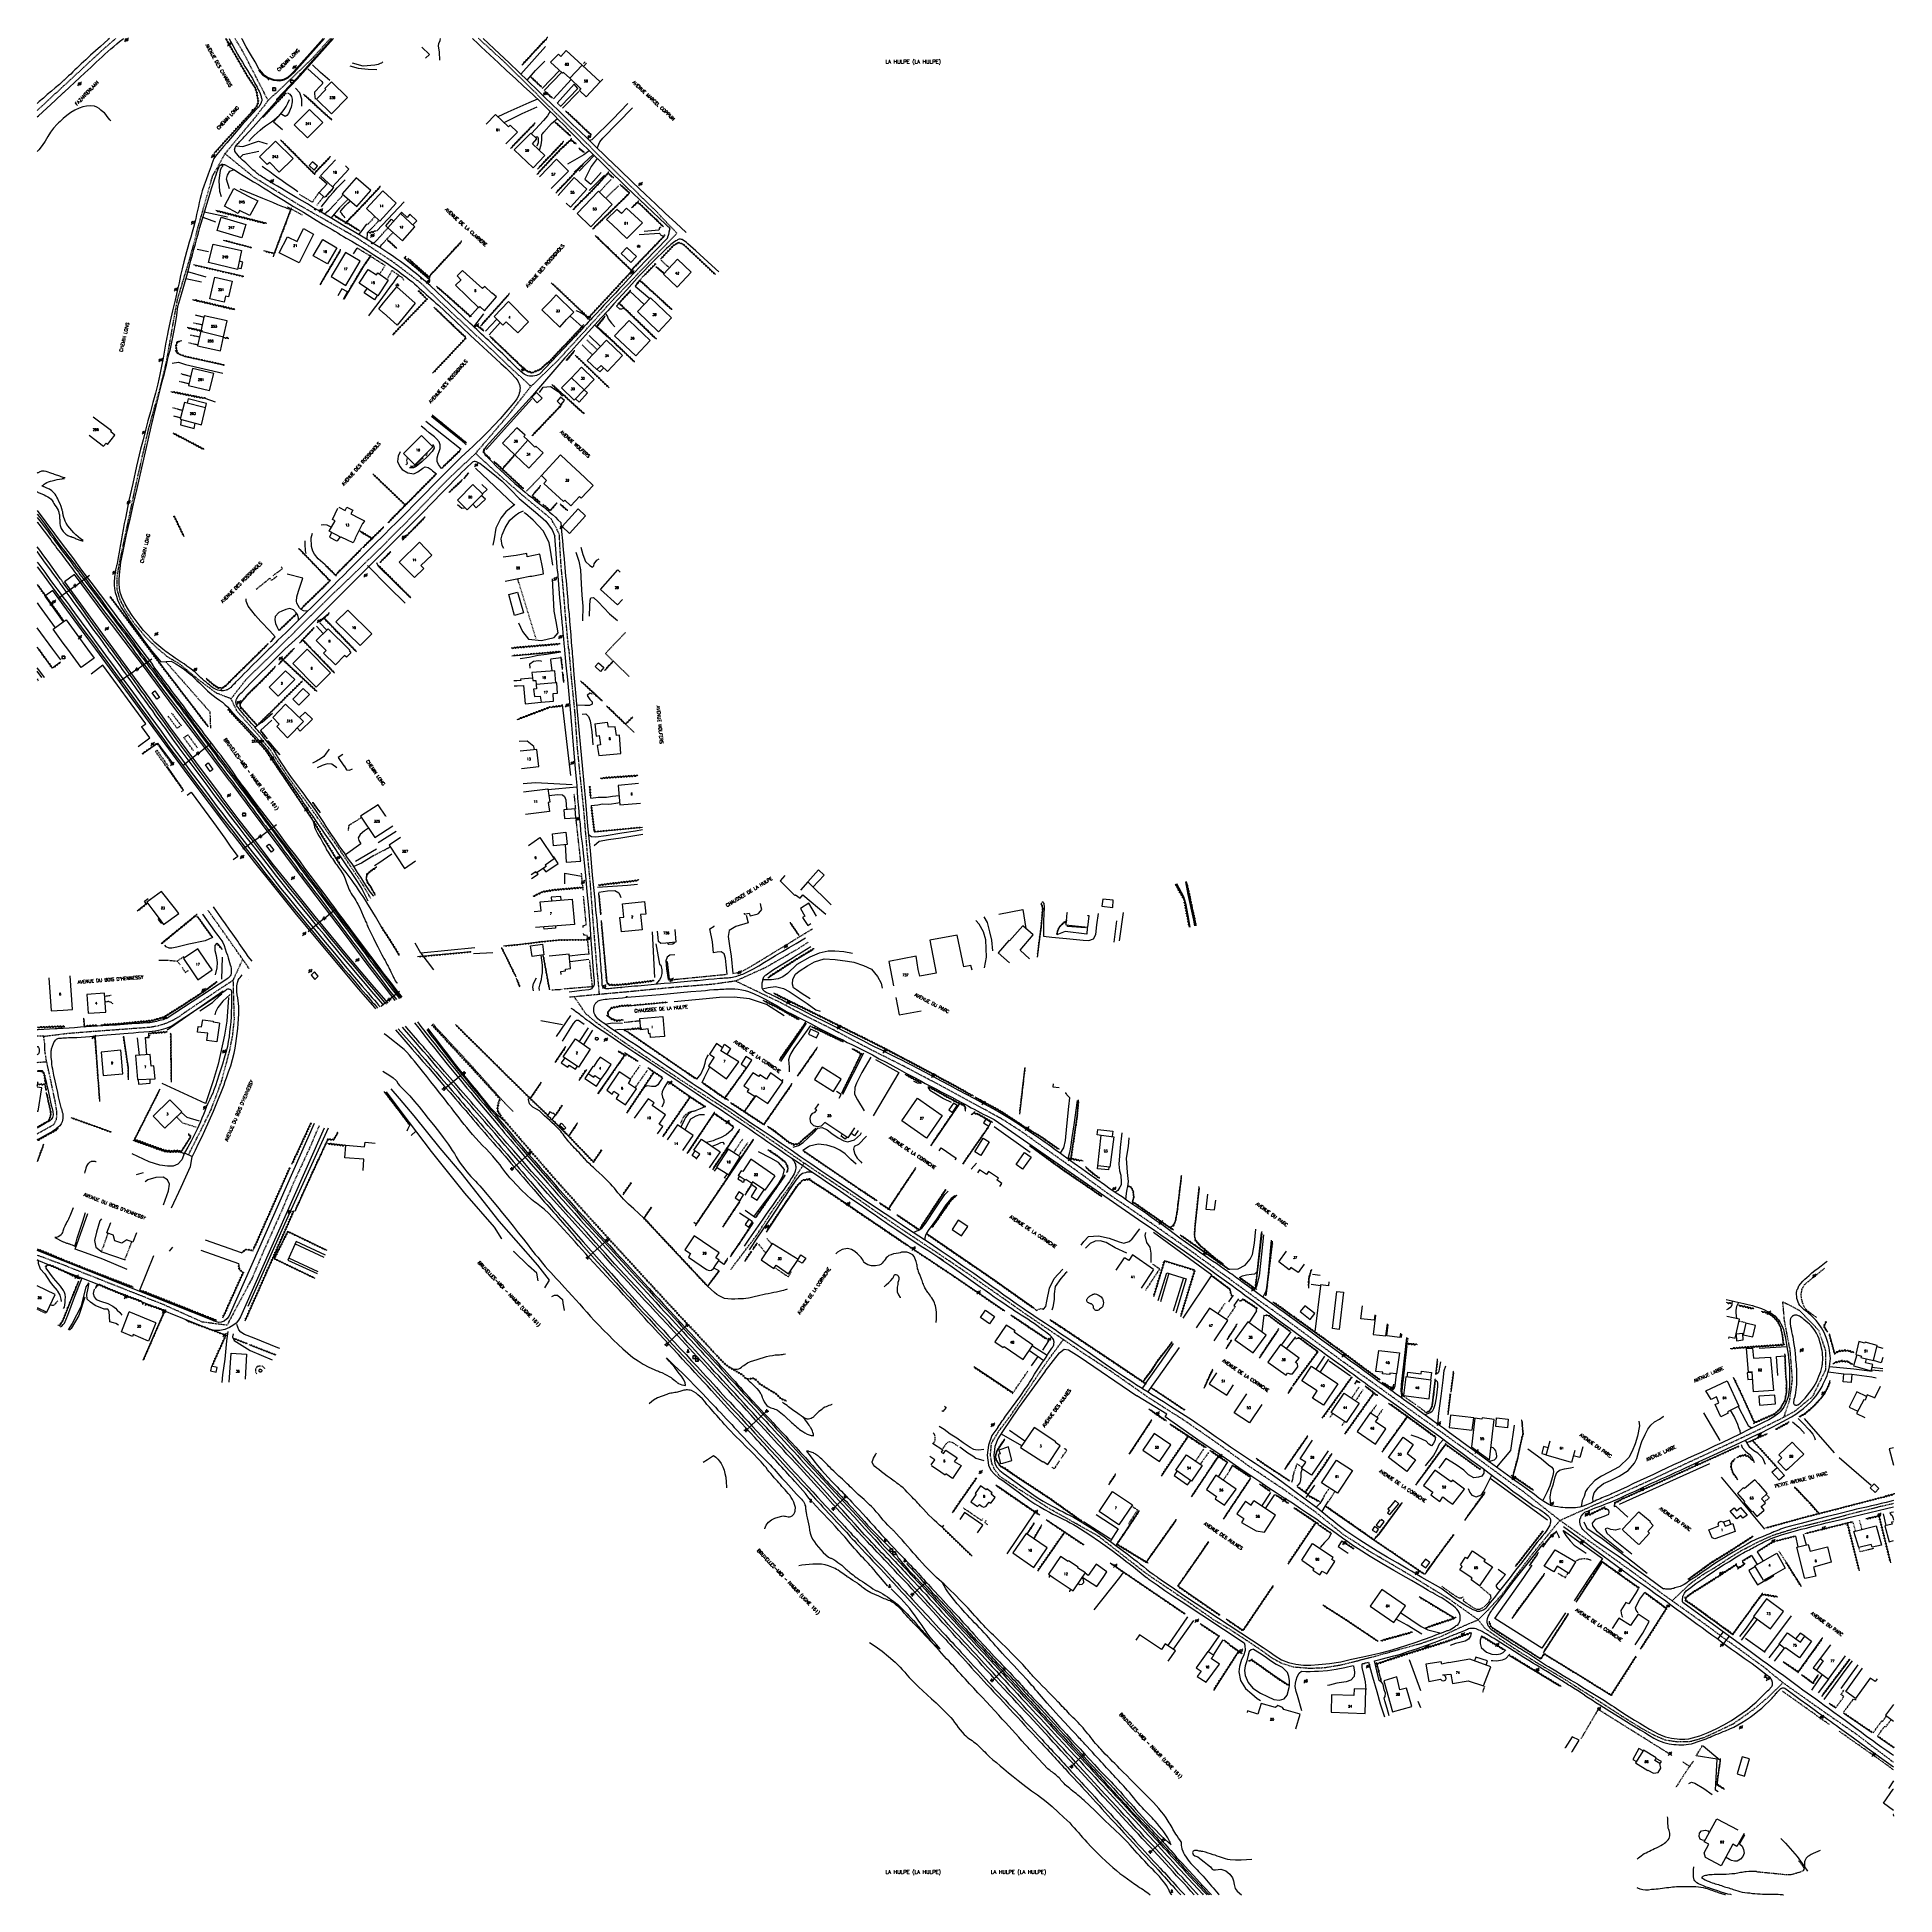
# Model space of a CAD drawing. Header units: millimetres. Extents: x 159000 to 160001, y 158000 to 159001.
import ezdxf
from ezdxf.enums import TextEntityAlignment as Align

# ---------------------------------------------------------------- set-up
doc = ezdxf.new("R2010")
doc.units = ezdxf.units.MM
doc.linetypes.add('DASHED', pattern=[0.75, 0.5, -0.25])
doc.layers.get('0').update_dxf_attribs({"linetype": 'CONTINUOUS'})
for name, color, linetype in [('W0001', 6, 'DASHED'), ('W0004', 5, 'CONTINUOUS'), ('W0008', 7, 'CONTINUOUS'), ('W0015', 2, 'CONTINUOUS'), ('W0016', 2, 'CONTINUOUS'), ('W0017', 7, 'CONTINUOUS'), ('W0071', 7, 'CONTINUOUS'), ('W0101', 7, 'CONTINUOUS'), ('W0104', 1, 'CONTINUOUS'), ('W0112', 1, 'DASHED'), ('W0211', 2, 'CONTINUOUS'), ('W0214', 2, 'CONTINUOUS'), ('W0220', 5, 'DASHED'), ('W0300', 7, 'CONTINUOUS'), ('W0303', 7, 'CONTINUOUS'), ('W0310', 3, 'CONTINUOUS'), ('W0322', 7, 'CONTINUOUS'), ('W0323', 7, 'CONTINUOUS'), ('W0330', 7, 'CONTINUOUS'), ('W0333', 7, 'CONTINUOUS'), ('W0401', 7, 'CONTINUOUS'), ('W0402', 7, 'CONTINUOUS'), ('W0420', 7, 'CONTINUOUS'), ('W0438', 7, 'CONTINUOUS'), ('W0439', 7, 'CONTINUOUS'), ('W0473', 7, 'CONTINUOUS'), ('W0515', 5, 'CONTINUOUS'), ('W0610', 7, 'CONTINUOUS'), ('W0611', 7, 'CONTINUOUS'), ('W0700', 7, 'CONTINUOUS'), ('W0710', 7, 'CONTINUOUS'), ('W0980', 7, 'CONTINUOUS'), ('W0984', 7, 'CONTINUOUS'), ('W0989', 7, 'CONTINUOUS'), ('W0991', 7, 'CONTINUOUS'), ('W1102', 7, 'CONTINUOUS')]:
    doc.layers.add(name, color=color, linetype=linetype)
doc.styles.get("Standard").update_dxf_attribs({"font": 'romans.shx', "width": 0.85})

# ---------------------------------------------------------------- blocks, each defined once
blk = doc.blocks.new('T473')
for p, q in [((-0.166667, 0.166667), (0.166667, -0.166667)), ((-0.166667, -0.166667), (0.166667, 0.166667)), ((0.500001, 0.500001), (1.000002, 1.000002)), ((-1.000002, -1.000002), (-0.500001, -0.500001))]:
    blk.add_line(p, q)
blk.add_ellipse((0, 0), major_axis=(0.471405, 0.471405), ratio=1, start_param=5.4977871438, end_param=11.780972451)
blk = doc.blocks.new('T438')
for p, q in [((-0.4, 0.2), (0.4, 0.2)), ((-0.4, -0.2), (-0.4, 0.2)), ((0.15, 1.1), (-0.3, 1.1)), ((-0.3, 1.1), (-0.3, 0.5)), ((-0.3, 0.5), (0.15, 0.5)), ((0.3, 0.65), (0.3, 0.95)), ((0.4, 0.2), (0.4, -0.2))]:
    blk.add_line(p, q)
at = {"flags": 128}
for points in [[(-0.4, -0.2), (0.4, 0.2)], [(0.4, -0.2), (-0.4, -0.2)]]:
    blk.add_lwpolyline(points, dxfattribs=at)
for centre, major_axis, start_param, end_param in [((0.15, 0.95), (0.106, -0.106), 0.7853982, 2.3561945), ((0.15, 0.65), (0.106, 0.106), 3.9269908, 5.4977871)]:
    blk.add_ellipse(centre, major_axis=major_axis, ratio=1, start_param=start_param, end_param=end_param)
blk = doc.blocks.new('T610')
for p, q in [((-0.500001, 0), (-1.000002, 0)), ((0, 0.500001), (0, 1.000002)), ((0.500001, 0), (1.000002, 0)), ((0, -0.500001), (0, -1.000002))]:
    blk.add_line(p, q)
blk.add_ellipse((0, 0), major_axis=(-0.353554, 0.353554), ratio=1, start_param=3.926990817, end_param=10.2101761242)
blk = doc.blocks.new('T303')
for p, q in [((-0.8, 0), (-0.3, 0.2)), ((-0.3, -0.2), (-0.8, 0)), ((-0.3, 0.2), (0, 0.8)), ((0, 0.8), (0.3, 0.2)), ((0.3, 0.2), (0.8, 0)), ((0.8, 0), (0.3, -0.2)), ((-0.5, -0.6), (-0.3, -0.2)), ((0, -0.3), (-0.5, -0.6)), ((0.6, -0.6), (0, -0.3)), ((0.3, -0.2), (0.6, -0.6))]:
    blk.add_line(p, q)
blk = doc.blocks.new('T401')
for p, q in [((-0.3, 0.3), (0, 0.3)), ((-0.3, -0.25), (-0.3, 0.3)), ((-0.3, 0.15), (0, 0.15)), ((-0.3, 0), (0, 0)), ((0, 0.3), (0, -0.25)), ((-0.3, -0.15), (0, -0.15)), ((-0.3, -0.25), (-0.3, -0.3)), ((-0.3, -0.3), (0, -0.3)), ((0, -0.3), (0, -0.25))]:
    blk.add_line(p, q)
blk = doc.blocks.new('T420')
for p, q in [((0.7, 0.7), (-0.8, 0.7)), ((-0.8, 0.7), (-0.8, -0.8)), ((0.7, 0.7), (0.7, -0.8)), ((0.7, -0.8), (-0.8, -0.8))]:
    blk.add_line(p, q)
blk.add_ellipse((0, 0), major_axis=(-0.53, 0.53), ratio=1, start_param=3.926991, end_param=10.210176)
blk = doc.blocks.new('T300')
for p, q in [((-0.8, 0.5), (-0.9, 0.3)), ((-0.9, 0.3), (-0.9, 0.2)), ((-0.9, 0.2), (-0.7, 0.1)), ((-0.7, 0.6), (-0.8, 0.5)), ((-0.8, -0.1), (-0.7, 0.1)), ((-0.6, 0.7), (-0.7, 0.6)), ((-0.7, 0.1), (-0.7, 0.1)), ((-0.5, 0.7), (-0.6, 0.7)), ((-0.3, 0.6), (-0.5, 0.7)), ((-0.3, 0.6), (-0.2, 0.7)), ((-0.2, 0.6), (-0.3, 0.6)), ((-0.2, 0.7), (-0.1, 0.8)), ((-0.1, 0.8), (0.1, 0.8)), ((0.1, 0.8), (0.2, 0.7)), ((0.2, 0.7), (0.3, 0.6)), ((0.3, 0.6), (0.4, 0.5)), ((0.5, 0.5), (0.3, 0.5)), ((0.4, 0.5), (0.4, 0.5)), ((0.6, 0.4), (0.5, 0.5)), ((0.6, 0.4), (0.7, 0.3)), ((0.7, 0.3), (0.7, 0.2)), ((0.7, 0.2), (0.7, 0.1)), ((0.7, 0.1), (0.7, -0.2)), ((-0.8, -0.2), (-0.8, -0.1)), ((-0.7, -0.3), (-0.8, -0.2)), ((-0.8, -0.2), (-0.8, -0.2)), ((-0.7, -0.4), (-0.7, -0.3)), ((-0.5, -0.5), (-0.7, -0.4)), ((-0.4, -0.5), (-0.5, -0.5)), ((-0.4, -0.5), (-0.3, -0.5)), ((-0.3, -0.5), (-0.3, -0.4)), ((-0.3, -0.6), (-0.3, -0.5)), ((-0.3, -0.5), (-0.3, -0.5)), ((-0.2, -0.7), (-0.3, -0.6)), ((-0.1, -0.8), (-0.2, -0.7)), ((0.1, -0.8), (-0.1, -0.8)), ((0.2, -0.7), (0.1, -0.8)), ((0.3, -0.5), (0.2, -0.5)), ((0.3, -0.6), (0.2, -0.7)), ((0.2, -0.7), (0.2, -0.7)), ((0.5, -0.4), (0.3, -0.5)), ((0.3, -0.5), (0.3, -0.6)), ((0.3, -0.5), (0.3, -0.5)), ((0.6, -0.3), (0.5, -0.4)), ((0.7, -0.2), (0.6, -0.3)), ((0.6, -0.3), (0.6, -0.3))]:
    blk.add_line(p, q)
blk = doc.blocks.new('t323o')
at = {"color": 0, "linetype": 'Continuous'}
for radius in [0.25, 0.15]:
    blk.add_circle((0, 0), radius, dxfattribs=at)
blk = doc.blocks.new('t310o')
at = {"color": 0, "linetype": 'Continuous'}
for centre, start, end in [((-0.5, 0.4), 216.8699, 323.1304), ((0.5, -0.4), 36.8699, 143.1303)]:
    blk.add_arc(centre, 0.625, start, end, dxfattribs=at)
blk = doc.blocks.new('t322o')
at = {"color": 0, "linetype": 'Continuous'}
for radius in [0.25, 0.15]:
    blk.add_circle((0, 0), radius, dxfattribs=at)
blk = doc.blocks.new('t220o')
at = {"color": 0, "linetype": 'Continuous'}
for p, q in [((-0.25, 0.25), (0.25, 0.25)), ((-0.25, -0.25), (0.25, -0.25))]:
    blk.add_line(p, q, dxfattribs=at)

msp = doc.modelspace()

# ---------------------------------------------------------------- linework, layer by layer
at = {"layer": 'W0001'}
for points in [[(159014, 158974.2), (159015.9, 158975.9), (159034.2, 158992.9), (159042.3, 159000)], [(159124.4, 158966.5), (159110.9, 158992.7), (159106.5, 159000)], [(159157.9, 159000), (159147.8, 158988.8), (159124.4, 158966.5)], [(159344.6, 158895.1), (159331.7, 158908.6), (159306.5, 158933.1), (159277.4, 158961.8), (159251.9, 158987), (159237.7, 159000)], [(159000, 158961.2), (159014, 158974.2)], [(159124.4, 158966.5), (159117.2, 158957.2), (159101.1, 158937.9)], [(159101.1, 158937.9), (159094.3, 158925.7), (159086.9, 158899.7), (159082.2, 158881.7), (159075.4, 158859.3), (159072.9, 158845.6), (159069.5, 158825.9), (159066.4, 158813.1), (159059.8, 158789.5), (159052.5, 158757.2), (159043.9, 158716.3), (159042.8, 158709.3), (159042.9, 158703.3), (159044.4, 158697.8), (159047.5, 158691.9), (159052.4, 158684.7), (159058.3, 158677.6), (159063.9, 158672.2), (159065.3, 158671)], [(159266, 158812.6), (159255.3, 158822.3), (159244.4, 158832.7), (159230.5, 158845.6), (159219.4, 158855.9), (159206.5, 158868.3), (159191.6, 158879.6), (159171.5, 158892.9), (159142.1, 158909.6), (159116.8, 158925.1), (159101.1, 158937.9)], [(159266, 158812.6), (159280.9, 158827), (159294.1, 158841.4), (159310.7, 158859.7), (159327.3, 158877.1), (159344.6, 158895.1)], [(159236.1, 158776.4), (159253.8, 158797.1), (159266, 158812.6)], [(159129.3, 158671), (159147.5, 158689.2), (159161.5, 158702.9), (159177.1, 158717.8), (159184.7, 158725.3), (159203.4, 158744), (159221.1, 158762.4), (159236.1, 158776.4)], [(159286.3, 158671), (159286, 158674.1), (159284.7, 158687.9), (159283.9, 158697.5), (159283.1, 158706.9), (159282.2, 158716), (159281.6, 158726.1), (159281.3, 158732.7), (159279.4, 158736.7), (159276.8, 158741.2), (159269.4, 158747.3), (159261, 158754.2), (159248.8, 158764.9), (159236.1, 158776.4)], [(159104.4, 158644.3), (159096.5, 158647.3), (159086.5, 158654.8), (159077, 158662.8), (159070.2, 158666.8), (159065.3, 158671)], [(159104.4, 158644.3), (159112.7, 158654.9), (159128.2, 158669.9), (159129.3, 158671)], [(159286.3, 158671), (159287.8, 158653.8), (159289.5, 158637.1), (159290.9, 158617.3), (159292.2, 158604.3), (159294.3, 158584.2), (159296, 158563.4), (159297.8, 158544.8), (159299.3, 158524.8), (159300.5, 158510.1), (159301.4, 158499.1), (159302.7, 158485)], [(159000, 158655), (159000.5, 158654)], [(159179.7, 158536.7), (159175.5, 158543.9), (159163.9, 158561.5), (159150, 158581.7), (159135.1, 158602.2), (159125.6, 158616.6), (159119.5, 158624.2), (159107.6, 158637.6), (159104.4, 158644.3)], [(159110.7, 158503.9), (159096.1, 158524.6), (159092, 158530.2)], [(159415.3, 158513.1), (159409.4, 158509.3), (159400.9, 158504.4), (159392.2, 158499.4), (159376.2, 158492.2)], [(159105.6, 158492.8), (159110.7, 158503.9)], [(159114.2, 158498.8), (159110.7, 158503.9)], [(159014, 158463.8), (159016.4, 158464.1), (159030.4, 158465.2), (159042.7, 158466.1), (159057.5, 158467.2), (159060.6, 158467.4), (159063.6, 158467.9), (159066.6, 158468.6), (159069.5, 158469.6), (159072.1, 158470.7), (159074.5, 158472), (159076.9, 158473.4), (159079.1, 158475.1), (159105.6, 158492.8)], [(159081.6, 158398.9), (159088.7, 158412.9), (159093.6, 158422.9), (159096.8, 158431.4), (159099.2, 158438), (159103.7, 158454.7), (159105.3, 158463.1), (159106.2, 158471.6), (159105.6, 158492.8)], [(159376.2, 158492.2), (159364.2, 158490.5), (159354.8, 158489.7), (159345.4, 158489), (159331.6, 158487.7), (159317.3, 158486.3), (159302.7, 158485)], [(159820.3, 158201.7), (159800.6, 158217.2), (159790.9, 158224.1), (159773, 158237.3), (159750.8, 158253.3), (159735.8, 158264), (159721.1, 158274.7), (159704.1, 158286.7), (159684.7, 158301), (159671.7, 158310.6), (159659.8, 158319), (159641.7, 158332.2), (159619.7, 158348.1), (159600.2, 158361.8), (159578, 158376.9), (159562.6, 158388.1), (159546.1, 158399.8), (159531.2, 158410.5), (159520.7, 158417.3), (159511, 158422.7), (159488.9, 158434.7), (159467.3, 158446.1), (159449, 158455.3), (159427.8, 158466.5), (159413.5, 158473.6), (159400.6, 158480.5), (159376.2, 158492.2)], [(159289.3, 158483.7), (159286.8, 158483.5)], [(159302.7, 158485), (159289.3, 158483.7)], [(159413.2, 158394.1), (159389.5, 158410.5), (159372.4, 158422.2), (159354.5, 158433.8), (159333.3, 158447.7), (159316, 158459.3), (159301.7, 158469.5), (159295.6, 158474.5), (159289.3, 158483.7)], [(159003.5, 158462.5), (159001.1, 158462.6), (159000, 158462.5)], [(159000, 158410), (159005.5, 158413), (159008.9, 158414.9), (159010.4, 158417.7), (159010.6, 158421.6), (159009.6, 158427.7), (159007.2, 158439.1), (159005, 158449.1), (159004, 158455.3), (159004, 158458.5), (159003.8, 158460.5), (159003.5, 158462.5)], [(159003.5, 158462.5), (159014, 158463.8)], [(159000, 158448.4), (159005.1, 158448.8)], [(159151.8, 158414.2), (159146.9, 158402.7), (159138.1, 158383.7), (159131.7, 158368.6), (159127.7, 158359.6), (159121.5, 158345.8), (159115.7, 158332.1), (159102.2, 158306.8), (159089, 158308.5), (159067.8, 158318), (159053.9, 158323.5), (159032.6, 158331.9), (159014, 158339.3), (159014, 158339.3)], [(159373.6, 158336.8), (159380, 158345.3), (159387.6, 158355.3), (159396.2, 158368.8), (159405, 158381), (159413.2, 158394.1)], [(159552.8, 158299.1), (159532.8, 158312.6), (159521.1, 158320.8), (159502.3, 158334), (159486.1, 158345), (159468.4, 158356.7), (159453.9, 158366.6), (159440.6, 158375.8), (159427.7, 158384.4), (159413.2, 158394.1)], [(159014, 158339.3), (159000, 158344.5)], [(159600.5, 158171), (159596.6, 158173.7), (159571.8, 158193.1), (159545.3, 158208), (159529.6, 158218), (159518.7, 158225.3), (159515.9, 158228.8), (159514.4, 158232), (159513.5, 158236.7), (159514.1, 158243.3), (159518.1, 158249.9), (159524.4, 158258.2), (159536.6, 158276.3), (159544.7, 158288.2), (159552.8, 158299.1)], [(159741.6, 158171), (159730.4, 158177.6), (159718.2, 158184.7), (159703.6, 158194.1), (159688.9, 158206), (159672.2, 158217.9), (159652.8, 158230.9), (159633.4, 158244.9), (159617.1, 158256.1), (159599, 158267.6), (159578.3, 158282.1), (159564.3, 158291.2), (159552.8, 158299.1)], [(159820.3, 158201.7), (159839.4, 158210.3), (159848.8, 158214.2), (159857.1, 158218), (159869.3, 158223.5), (159888.3, 158232.4), (159906.3, 158240.7), (159925, 158249.4), (159941, 158257.3)], [(159895.2, 158171), (159897.5, 158172.6), (159903.9, 158176.4), (159910.9, 158181), (159918, 158185.4), (159926.4, 158189.8), (159935.2, 158193.8), (159948.4, 158197.9), (159959.2, 158200.6), (159969, 158203.1), (159980.5, 158206.2), (159991.8, 158209), (160000, 158210.9)], [(159796, 158171), (159805.5, 158183.6), (159820.3, 158201.7)], [(159863.4, 158171), (159858, 158174.9), (159843.3, 158185.5), (159820.3, 158201.7)], [(159600.5, 158171), (159620.1, 158157.8), (159633.5, 158148.4), (159643, 158142.7), (159652.9, 158136.2), (159660.1, 158131.3), (159665.5, 158127.4), (159670.1, 158124.9), (159676.7, 158122.8), (159685.6, 158122.1), (159693.5, 158122.4), (159701.8, 158123.8), (159710.9, 158126), (159720.9, 158128.6), (159731.8, 158131.7), (159746, 158135.6), (159756.2, 158139.2), (159768.1, 158144.7), (159776.3, 158148.2)], [(159741.6, 158171), (159743.1, 158170.1), (159759.8, 158159.9), (159776.3, 158148.2)], [(159776.3, 158148.2), (159781.6, 158153.4), (159788.8, 158161.4), (159796, 158171)], [(159880.7, 158158.4), (159873.6, 158163.5), (159863.4, 158171)], [(159880.7, 158158.4), (159891.1, 158168.1), (159895.2, 158171)], [(159940.4, 158114.3), (159930.5, 158122.4), (159915.3, 158133.5), (159908.8, 158138.1), (159900.5, 158144.3), (159880.7, 158158.4)], [(159776.3, 158148.2), (159779.8, 158143.6), (159791.6, 158135.5), (159799.6, 158130.3), (159808.5, 158124.7), (159820.8, 158117.4), (159831.4, 158110.6), (159841, 158104.6), (159854.5, 158095.8), (159863.5, 158090.2), (159870.9, 158086.1), (159876.9, 158083.5), (159883.5, 158082.5), (159890.9, 158082.7), (159898, 158084.8), (159906.5, 158088.7), (159913.7, 158092.2), (159924.8, 158100), (159932.3, 158106.3), (159940.4, 158114.3)], [(159940.4, 158114.3), (159960.2, 158100.3), (159979.7, 158086.8), (159999.4, 158071.9), (160000, 158071.4)]]:
    msp.add_lwpolyline(points, dxfattribs=at)
msp.add_lwpolyline([(159944.1, 158266.5), (159945.6, 158277.6), (159944.4, 158293), (159941.3, 158309.2), (159940.4, 158319.5), (159949.2, 158314.9), (159959.6, 158304.2), (159963.4, 158293.1), (159963.3, 158282.6), (159956.4, 158268.4), (159946.7, 158260.4), (159941, 158257.3)], close=True, dxfattribs=at)
at = {"layer": 'W0004'}
for points in [[(159119.2, 158982.9), (159121.4, 158980.4), (159124.2, 158978.6), (159127.3, 158977.4), (159130.6, 158977.1), (159133, 158977.6), (159135.1, 158978.7), (159136.8, 158980.1), (159138.4, 158981.7), (159154.7, 159000)], [(159158.9, 159000), (159139.6, 158978.4), (159128.9, 158967.1)]]:
    msp.add_lwpolyline(points, dxfattribs=at)
at = {"layer": 'W0008'}
for points in [[(159038.9, 159000), (159038.2, 158999.4), (159036.1, 158997.5), (159034, 158995.6), (159031.4, 158993.3), (159028.7, 158990.9), (159026.2, 158988.5), (159023.6, 158986.2), (159022.4, 158985.1), (159021.3, 158984), (159020.2, 158983), (159019.1, 158981.9), (159018, 158980.8), (159016.9, 158979.8), (159015.8, 158978.7), (159014.6, 158977.7), (159014.5, 158977.5), (159014.3, 158977.4), (159014.2, 158977.2), (159014, 158977.1)], [(159014, 158970.6), (159014.1, 158970.8), (159014.3, 158970.9), (159014.4, 158971), (159014.5, 158971.1), (159017.3, 158973.7), (159020.1, 158976.3), (159022.9, 158978.9), (159025.7, 158981.5), (159027.3, 158982.9), (159028.8, 158984.3), (159030.3, 158985.8), (159031.8, 158987.2), (159033.4, 158988.7), (159034.9, 158990.1), (159036.4, 158991.5), (159038, 158993), (159039.6, 158994.3), (159041.2, 158995.6), (159042.8, 158997), (159044.3, 158998.3), (159046.2, 158999.8), (159046.5, 159000)], [(159103.3, 159000), (159104.1, 158998.4), (159105.4, 158996.1), (159106.6, 158993.8), (159107.9, 158991.5), (159109.2, 158989.3), (159110.6, 158987.1), (159111.9, 158984.9), (159113.2, 158982.7), (159114.6, 158980.5), (159115.9, 158978.3), (159117.1, 158976.1), (159118.4, 158973.8), (159118.9, 158972.7), (159119.5, 158971.5), (159120, 158970.3), (159120.4, 158969.2), (159120.5, 158969), (159120.6, 158968.9), (159120.6, 158968.7), (159120.7, 158968.6), (159120.7, 158968.4), (159120.7, 158968.2), (159120.8, 158968), (159120.8, 158967.8), (159120.8, 158967.7), (159120.8, 158967.5), (159120.9, 158967.4), (159120.9, 158967.3), (159120.9, 158966.9), (159120.9, 158966.6), (159120.9, 158966.3), (159120.8, 158966), (159120.7, 158965.7), (159120.7, 158965.5), (159120.6, 158965.3), (159120.5, 158965.1), (159120.4, 158965), (159120.4, 158964.9), (159120.3, 158964.9), (159120.3, 158964.8), (159120.2, 158964.7), (159120.2, 158964.7), (159120.2, 158964.6), (159120.1, 158964.5), (159120, 158964.3), (159120, 158964.2), (159119.9, 158964), (159119.8, 158963.8), (159119.7, 158963.7), (159119.6, 158963.5), (159119.5, 158963.4), (159119.4, 158963.2), (159119.3, 158963), (159119.1, 158962.9), (159119, 158962.7), (159118.8, 158962.6), (159118.7, 158962.5), (159118.5, 158962.3), (159118.4, 158962.2), (159118.2, 158962), (159114.1, 158957.5), (159110.1, 158953), (159106.1, 158948.4), (159102.2, 158943.7), (159100.3, 158941.7), (159098.5, 158939.6), (159096.7, 158937.5), (159095.1, 158935.2), (159094.5, 158933.9), (159094, 158932.5), (159093.6, 158931.1), (159093.2, 158929.7), (159092.1, 158926.8), (159091, 158923.8), (159089.9, 158920.9), (159088.9, 158917.9), (159088.3, 158915.8), (159087.8, 158913.7), (159087.3, 158911.5), (159086.8, 158909.4), (159086.3, 158907.3), (159085.8, 158905.1), (159085.4, 158903), (159084.8, 158900.9), (159084.1, 158898.2), (159083.4, 158895.6), (159082.7, 158892.9), (159081.9, 158890.3), (159081.2, 158887.6), (159080.4, 158885), (159079.7, 158882.3), (159079, 158879.7), (159078.1, 158875.9), (159077.2, 158872.2), (159076.4, 158868.4), (159075.5, 158864.7), (159074.2, 158859), (159072.9, 158853.3), (159071.6, 158847.6), (159070.4, 158841.8), (159070.1, 158840.5), (159069.8, 158839.1), (159069.6, 158837.8), (159069.3, 158836.4)], [(159119.6, 158983.2), (159117.3, 158987.3), (159114.9, 158991.4), (159112.6, 158995.5), (159110.3, 158999.6), (159110, 159000)], [(159119.6, 158983.2), (159121.7, 158980.8), (159124.4, 158979), (159127.4, 158977.9), (159130.6, 158977.6), (159132.8, 158978.1), (159134.9, 158979.1), (159136.6, 158980.5), (159138, 158982), (159154.1, 159000)], [(159159.5, 159000), (159140, 158978.1), (159129.3, 158966.8)], [(159234.5, 159000), (159234.9, 158999.5), (159237.1, 158997.5), (159239.2, 158995.4), (159243.8, 158991.2), (159248.4, 158986.9), (159253, 158982.6), (159257.6, 158978.4), (159262.2, 158974.1), (159266.8, 158969.9), (159271.3, 158965.6), (159275.8, 158961.2), (159278.4, 158958.7), (159281, 158956), (159283.6, 158953.4), (159286.2, 158950.8), (159288.8, 158948.1), (159291.4, 158945.5), (159293.9, 158942.9), (159296.6, 158940.3), (159307, 158930.1), (159317.5, 158919.9), (159328, 158909.8), (159338.6, 158899.7), (159339, 158899.4), (159339.4, 158899.1), (159339.7, 158898.7), (159340.1, 158898.4), (159340.1, 158898.4), (159340.2, 158898.4), (159340.2, 158898.3), (159340.2, 158898.3), (159340.2, 158898.3), (159340.3, 158898.3), (159340.3, 158898.3), (159340.3, 158898.2), (159340.4, 158898.1), (159340.5, 158898), (159340.6, 158897.9), (159340.6, 158897.7), (159340.6, 158897.6), (159340.6, 158897.5), (159340.7, 158897.4), (159340.7, 158897.3), (159340.6, 158897.1), (159340.6, 158897), (159340.6, 158896.8), (159340.6, 158896.7), (159340.5, 158896.5), (159340.5, 158896.4), (159340.5, 158896.3), (159340.4, 158896.1), (159340.4, 158896), (159340.4, 158895.9), (159340.3, 158895.8), (159340.3, 158895.6), (159340.3, 158895.5), (159340.3, 158895.5), (159340.3, 158895.4), (159340.3, 158895.3), (159340.3, 158895.2), (159340.2, 158895.1), (159340.2, 158895), (159340.2, 158894.9), (159340.2, 158894.8), (159340.1, 158894.6), (159340.1, 158894.5), (159340, 158894.3), (159340, 158894.2), (159339.9, 158894), (159339.9, 158893.9), (159339.8, 158893.7), (159339.7, 158893.5), (159339.7, 158893.3), (159339.6, 158893.1), (159339.6, 158893), (159339.5, 158892.8), (159339.5, 158892.6), (159339.4, 158892.4), (159339.3, 158892.2)], [(159349.5, 158895.5), (159344, 158900.6), (159338.5, 158905.7), (159333, 158910.8), (159327.6, 158915.9), (159320.7, 158922.5), (159313.8, 158929.2), (159306.9, 158935.8), (159300.1, 158942.5), (159296.3, 158946.2), (159292.5, 158949.8), (159288.6, 158953.5), (159284.8, 158957.2), (159281, 158960.9), (159277.2, 158964.5), (159273.4, 158968.2), (159269.6, 158971.9), (159264.5, 158976.9), (159259.4, 158981.8), (159254.2, 158986.8), (159249.1, 158991.7), (159240.3, 159000), (159240.2, 159000)], [(159014, 158977.1), (159011.9, 158975.2), (159009.7, 158973.3), (159007.6, 158971.5), (159005.4, 158969.7), (159003.3, 158967.8), (159001.1, 158966), (159000, 158965)], [(159000, 158957.7), (159000.7, 158958.3), (159005.1, 158962.4), (159009.6, 158966.5), (159014, 158970.6)], [(159218.7, 158860.2), (159215.2, 158863.5), (159211.6, 158866.8), (159208, 158870), (159204.3, 158873.1), (159202.2, 158874.8), (159200, 158876.5), (159197.8, 158878.2), (159195.6, 158879.8), (159193.5, 158881.3), (159191.4, 158882.8), (159189.4, 158884.2), (159187.3, 158885.6), (159184.6, 158887.3), (159181.9, 158889), (159179.1, 158890.7), (159176.4, 158892.3), (159170.8, 158895.7), (159165.2, 158899.1), (159159.5, 158902.4), (159153.9, 158905.8), (159151.1, 158907.4), (159148.3, 158909.1), (159145.5, 158910.8), (159142.7, 158912.4), (159139.9, 158914.1), (159137.1, 158915.7), (159134.4, 158917.4), (159131.6, 158919.1), (159129.5, 158920.3), (159127.5, 158921.5), (159125.4, 158922.7), (159123.4, 158923.9), (159122.7, 158924.4), (159122, 158924.8), (159121.4, 158925.2), (159120.7, 158925.7), (159120.1, 158926.1), (159119.6, 158926.4), (159119, 158926.8), (159118.5, 158927.2), (159117.3, 158928.2), (159116.2, 158929.2), (159115.1, 158930.3), (159114, 158931.3), (159112.3, 158932.9), (159110.6, 158934.4), (159109, 158936), (159107.5, 158937.8), (159107.1, 158938.2), (159106.8, 158938.7), (159106.5, 158939.2), (159106.4, 158939.7), (159106.3, 158940), (159106.3, 158940.2), (159106.4, 158940.5), (159106.4, 158940.7), (159106.5, 158940.9), (159106.6, 158941.1), (159106.6, 158941.3), (159106.7, 158941.5), (159107, 158942), (159107.4, 158942.5), (159107.7, 158942.9), (159108.1, 158943.3), (159108.6, 158943.8), (159109, 158944.3), (159109.5, 158944.8), (159110, 158945.3), (159110.5, 158945.8), (159111, 158946.3), (159111.4, 158946.9), (159111.9, 158947.4), (159116.3, 158952.2), (159120.6, 158957), (159125, 158961.9), (159129.3, 158966.8)], [(159075.8, 158855.5), (159077.4, 158861), (159078.9, 158866.5), (159080.5, 158872), (159082, 158877.5), (159082.8, 158880.4), (159083.6, 158883.4), (159084.4, 158886.3), (159085.2, 158889.3), (159086, 158892.2), (159086.8, 158895.2), (159087.6, 158898.1), (159088.5, 158901), (159090.3, 158907.1), (159092.1, 158913.1), (159093.9, 158919.1), (159095.9, 158925.1), (159096.3, 158926.5), (159096.7, 158927.8), (159097.2, 158929.2), (159097.8, 158930.5), (159098, 158930.8), (159098.1, 158931.1), (159098.4, 158931.3), (159098.6, 158931.6), (159098.7, 158931.7), (159098.8, 158931.8), (159098.9, 158931.8), (159099, 158931.9), (159099.2, 158932), (159099.3, 158932.1), (159099.4, 158932.2), (159099.6, 158932.2), (159099.6, 158932.2), (159099.7, 158932.2), (159099.7, 158932.2), (159099.8, 158932.2), (159099.8, 158932.2), (159099.9, 158932.2), (159099.9, 158932.2), (159099.9, 158932.1), (159100, 158932.1), (159100, 158932.1), (159100.1, 158932.1), (159100.1, 158932.1), (159100.2, 158932.1), (159100.2, 158932.1), (159100.3, 158932.1), (159100.3, 158932.1), (159100.4, 158932.1), (159100.5, 158932.1), (159100.6, 158932), (159100.7, 158932), (159100.8, 158932), (159101, 158931.9), (159101.1, 158931.9), (159101.2, 158931.8), (159103.7, 158930.5), (159106.2, 158929.1), (159108.6, 158927.6), (159111, 158926.1), (159113.7, 158924.5), (159116.4, 158922.8), (159119.1, 158921.2), (159121.8, 158919.5), (159124.6, 158917.8), (159127.3, 158916.1), (159130, 158914.5), (159132.7, 158912.8), (159138.1, 158909.5), (159143.4, 158906.3), (159148.8, 158903), (159154.1, 158899.7), (159155.7, 158898.8), (159157.2, 158897.9), (159158.8, 158897), (159160.3, 158896.1), (159161.9, 158895.2), (159163.4, 158894.2), (159165, 158893.3), (159166.5, 158892.4), (159169.4, 158890.7), (159172.3, 158889), (159175.2, 158887.3), (159178, 158885.5), (159181.4, 158883.4), (159184.8, 158881.2), (159188.1, 158879), (159191.4, 158876.7), (159193.8, 158875.1), (159196.1, 158873.4), (159198.5, 158871.6), (159200.8, 158869.8), (159202.1, 158868.8), (159203.3, 158867.7), (159204.6, 158866.6), (159205.8, 158865.5), (159207, 158864.4), (159208.3, 158863.2), (159209.5, 158862.1), (159210.7, 158861), (159212.1, 158859.8), (159213.5, 158858.6), (159214.8, 158857.4), (159216.2, 158856.2)], [(159367.1, 158874.2), (159363.4, 158877.6), (159359.1, 158881.6), (159354.8, 158885.6), (159350.4, 158889.4), (159349.7, 158890), (159349, 158890.6), (159348.2, 158891.2), (159347.4, 158891.6), (159347, 158891.7), (159346.6, 158891.8), (159346.2, 158891.9), (159345.8, 158891.8), (159345.3, 158891.7), (159344.9, 158891.5), (159344.5, 158891.2), (159344.1, 158890.9), (159342.7, 158890), (159341.4, 158889), (159340.2, 158887.9), (159338.9, 158886.8), (159331.6, 158879.6), (159324.5, 158872.2), (159317.6, 158864.6), (159310.7, 158857), (159307.3, 158853.3), (159303.8, 158849.5), (159300.4, 158845.7), (159297, 158841.9), (159293.8, 158838.4), (159290.6, 158834.9), (159287.5, 158831.4), (159284.3, 158827.9)], [(159327.6, 158880.1), (159339.3, 158892.2)], [(159327.6, 158880.1), (159324.6, 158876.9), (159321.6, 158873.7), (159318.6, 158870.4), (159315.6, 158867.2), (159313.5, 158865), (159311.5, 158862.8), (159309.4, 158860.6), (159307.4, 158858.4), (159305.3, 158856.2), (159303.3, 158854), (159301.2, 158851.8), (159299.2, 158849.6), (159298, 158848.4), (159296.8, 158847.1), (159295.7, 158845.8), (159294.5, 158844.6), (159293.4, 158843.3), (159292.2, 158842), (159291, 158840.8), (159289.9, 158839.5)], [(159270.6, 158819.2), (159269.7, 158818.7), (159268.9, 158818.4), (159268, 158818.3), (159267, 158818.1), (159266.1, 158818.1), (159265.1, 158818.1), (159264.2, 158818.3), (159263.3, 158818.6), (159262.3, 158819.1), (159261.5, 158819.7), (159260.7, 158820.4), (159259.9, 158821.1), (159259.1, 158821.9), (159258.2, 158822.7), (159257.4, 158823.5), (159256.6, 158824.3), (159255.8, 158825.1), (159254.9, 158825.9), (159254.1, 158826.7), (159253.3, 158827.6), (159250.8, 158830), (159248.2, 158832.4), (159245.7, 158834.8), (159243.2, 158837.2), (159241.9, 158838.4), (159240.6, 158839.6), (159239.4, 158840.7), (159238.1, 158841.9), (159236.8, 158843.1), (159235.6, 158844.3), (159234.3, 158845.5), (159233, 158846.6), (159229.4, 158850), (159225.8, 158853.4), (159222.2, 158856.8), (159218.7, 158860.2)], [(159067.7, 158671), (159066.6, 158671.9), (159065.5, 158672.7), (159064.5, 158673.6), (159063.4, 158674.6), (159061.3, 158676.7), (159059.3, 158678.8), (159057.3, 158681.1), (159055.4, 158683.4), (159053.3, 158686.3), (159051.2, 158689.2), (159049.2, 158692.2), (159047.4, 158695.3), (159046.6, 158696.8), (159045.8, 158698.4), (159045.2, 158700), (159044.7, 158701.6), (159044.3, 158703.9), (159044.1, 158706.3), (159044.2, 158708.6), (159044.3, 158710.9), (159044.4, 158712.6), (159044.6, 158714.4), (159044.8, 158716.1), (159045.1, 158717.8), (159045.4, 158719.5), (159045.8, 158721.2), (159046.1, 158722.9), (159046.4, 158724.6), (159048.1, 158732.8), (159050, 158741.1), (159051.9, 158749.3), (159053.8, 158757.5), (159056.4, 158768.6), (159058.9, 158779.7), (159061.4, 158790.8), (159064, 158801.8), (159065.1, 158806.3), (159066.2, 158810.7), (159067.3, 158815.1), (159068.5, 158819.5), (159069.6, 158824), (159070.6, 158828.4), (159071.7, 158832.8), (159072.6, 158837.3), (159073.5, 158841.8), (159074.4, 158846.4), (159075.1, 158850.9), (159075.8, 158855.5)], [(159216.2, 158856.2), (159219.4, 158853.2), (159222.6, 158850.2), (159225.7, 158847.3), (159228.9, 158844.3), (159233.4, 158840), (159237.9, 158835.8), (159242.5, 158831.5), (159247, 158827.3), (159249.7, 158824.8), (159252.6, 158822.3), (159255.3, 158819.7), (159257.8, 158816.9), (159258.4, 158816.2), (159258.9, 158815.5), (159259.3, 158814.7), (159259.6, 158813.9), (159259.9, 158813.1), (159260, 158812.4), (159260.1, 158811.6), (159260, 158810.8), (159259.9, 158809.8), (159259.7, 158808.9), (159259.4, 158807.9), (159259, 158807), (159258.3, 158805.8), (159257.4, 158804.6), (159256.5, 158803.5), (159255.6, 158802.4), (159252.5, 158798.7), (159249.4, 158795.1), (159246.1, 158791.6), (159242.8, 158788.1), (159240.8, 158786.1), (159238.8, 158784.1), (159236.7, 158782.2), (159234.6, 158780.2), (159232.6, 158778.3), (159230.5, 158776.4), (159228.4, 158774.4), (159226.4, 158772.5), (159223, 158769.1), (159219.6, 158765.7), (159216.2, 158762.2), (159212.8, 158758.8), (159209.5, 158755.3), (159206.1, 158751.9), (159202.7, 158748.5), (159199.3, 158745), (159197.7, 158743.4), (159196, 158741.7), (159194.4, 158740.1), (159192.7, 158738.4), (159191, 158736.8), (159189.4, 158735.2), (159187.7, 158733.5), (159186.1, 158731.9), (159182.3, 158728.1), (159178.5, 158724.3), (159174.7, 158720.6), (159170.9, 158716.8), (159168, 158713.9), (159165.1, 158710.9), (159162.1, 158708), (159159.2, 158705), (159156.3, 158702.1), (159153.4, 158699.2), (159150.4, 158696.2), (159147.5, 158693.3), (159145.2, 158691.1), (159143, 158688.9), (159140.7, 158686.6), (159138.5, 158684.4), (159136.2, 158682.2), (159134, 158680), (159131.7, 158677.8), (159129.5, 158675.6), (159128.3, 158674.4), (159127.2, 158673.3), (159126, 158672.1), (159124.8, 158671)], [(159270.6, 158819.2), (159289.9, 158839.5)], [(159069.3, 158836.4), (159068.6, 158832.1), (159067.9, 158827.7), (159067, 158823.4), (159066.1, 158819), (159064.9, 158814), (159063.7, 158808.9), (159062.3, 158803.9), (159061, 158798.9), (159059.6, 158793.9), (159058.3, 158788.9), (159057, 158783.8), (159055.7, 158778.8), (159053.5, 158769.5), (159051.4, 158760.3), (159049.4, 158751), (159047.5, 158741.6), (159046.9, 158738.6), (159046.3, 158735.5), (159045.8, 158732.5), (159045.2, 158729.4), (159044.7, 158726.4), (159044.2, 158723.3), (159043.6, 158720.3), (159043, 158717.2), (159042.9, 158716.5), (159042.7, 158715.8), (159042.5, 158715.1), (159042.3, 158714.4), (159042.2, 158713.7), (159042, 158712.9), (159041.9, 158712.2), (159041.8, 158711.5), (159041.6, 158709.5), (159041.4, 158707.5), (159041.4, 158705.5), (159041.6, 158703.6), (159042, 158701.5), (159042.6, 158699.5), (159043.3, 158697.5), (159044.1, 158695.6), (159045.2, 158693.4), (159046.6, 158691.2), (159048, 158689.1), (159049.4, 158687), (159051.8, 158683.4), (159054.3, 158679.9), (159056.8, 158676.4), (159059.4, 158673), (159059.8, 158672.5), (159060.2, 158672), (159060.6, 158671.5), (159060.9, 158671)], [(159284.3, 158827.9), (159266.8, 158807.7)], [(159266.8, 158807.7), (159241.8, 158780.1), (159241.4, 158779.6), (159241.1, 158779.1), (159240.8, 158778.5), (159240.7, 158777.9), (159240.6, 158777.5), (159240.6, 158777.1), (159240.7, 158776.7), (159240.8, 158776.4)], [(159190.4, 158727.3), (159192.4, 158729.3), (159194.4, 158731.3), (159196.4, 158733.3), (159198.3, 158735.2), (159200.3, 158737.2), (159202.3, 158739.2), (159204.3, 158741.2), (159206.2, 158743.2), (159208.9, 158745.9), (159211.5, 158748.6), (159214.1, 158751.3), (159216.7, 158754), (159219.3, 158756.6), (159222, 158759.3), (159224.6, 158762), (159227.2, 158764.7), (159228.8, 158766.3), (159230.3, 158767.8), (159231.9, 158769.4), (159233.5, 158770.9), (159233.9, 158771.2), (159234.3, 158771.6), (159234.7, 158771.9), (159235.1, 158772.1), (159235.5, 158772.2), (159235.8, 158772.2), (159236.2, 158772.1), (159236.5, 158772.1), (159237.6, 158771.6), (159238.5, 158771.1), (159239.4, 158770.4), (159240.3, 158769.7), (159245.4, 158765.7), (159250.4, 158761.4), (159255.1, 158756.9), (159259.7, 158752.2)], [(159240.9, 158776.4), (159241.2, 158775.7), (159241.7, 158775.2), (159242.3, 158774.7), (159242.8, 158774.2), (159245, 158771.9), (159247.2, 158769.6), (159249.5, 158767.4), (159251.9, 158765.2), (159254.6, 158762.7), (159257.3, 158760.3), (159260.1, 158757.9), (159262.9, 158755.5), (159264.5, 158754.1), (159266.2, 158752.8), (159267.8, 158751.5), (159269.5, 158750.2), (159271.1, 158748.9), (159272.8, 158747.6), (159274.4, 158746.2), (159276, 158744.8), (159277.5, 158743.5), (159279.1, 158742.1), (159280.5, 158740.6), (159282, 158739.2)], [(159259.7, 158752.2), (159268.4, 158744.7)], [(159268.4, 158744.7), (159274, 158739.9)], [(159274, 158739.9), (159277.4, 158735.3)], [(159282, 158739.2), (159282.4, 158734.3), (159282.9, 158729.4), (159283.3, 158724.5), (159283.8, 158719.6), (159284, 158717.2), (159284.2, 158714.9), (159284.4, 158712.6), (159284.6, 158710.3), (159284.9, 158708), (159285.1, 158705.7), (159285.3, 158703.4), (159285.5, 158701.1), (159285.8, 158697.3), (159286.1, 158693.5), (159286.5, 158689.8), (159286.8, 158686), (159287.1, 158682.3), (159287.4, 158678.5), (159287.7, 158674.8), (159288, 158671)], [(159277.4, 158735.3), (159278.8, 158731.8)], [(159280.2, 158713), (159278.8, 158731.8)], [(159190.4, 158727.3), (159141, 158677.9)], [(159280.2, 158713), (159280.6, 158708.2), (159281, 158703.4), (159281.4, 158698.6), (159281.8, 158693.8), (159282.1, 158691), (159282.4, 158688.1), (159282.6, 158685.3), (159282.9, 158682.4), (159283.2, 158679.6), (159283.5, 158676.7), (159283.7, 158673.9), (159284, 158671)], [(159060.9, 158671), (159066.6, 158664.1)], [(159088.2, 158655.6), (159087.1, 158656.7), (159086, 158657.7), (159084.9, 158658.7), (159083.7, 158659.6), (159082.2, 158660.8), (159080.6, 158661.9), (159079.1, 158663), (159077.5, 158664), (159075.9, 158665.1), (159074.3, 158666.1), (159072.8, 158667.2), (159071.2, 158668.3), (159070.3, 158669), (159069.4, 158669.6), (159068.5, 158670.3), (159067.7, 158671)], [(159124.8, 158671), (159121.9, 158668.1), (159119, 158665.2), (159116, 158662.3), (159113.1, 158659.4), (159111.5, 158657.9), (159110, 158656.3), (159108.4, 158654.7), (159106.8, 158653.2)], [(159181.3, 158538), (159179.4, 158540.3), (159177.6, 158542.9), (159175.9, 158545.5), (159174.3, 158548.1), (159172.6, 158550.7), (159170.9, 158553.3), (159169.6, 158555.3), (159168.2, 158557.2), (159166.8, 158559.2), (159165.5, 158561.2), (159164.1, 158563.1), (159162.7, 158565.1), (159161.4, 158567.1), (159160, 158569.1), (159158.6, 158571.2), (159157.1, 158573.3), (159155.7, 158575.5), (159154.3, 158577.6), (159152.9, 158579.7), (159151.5, 158581.9), (159150.1, 158584), (159148.6, 158586.1), (159147, 158588.4), (159145.3, 158590.7), (159143.7, 158592.9), (159142, 158595.2), (159140.3, 158597.4), (159138.7, 158599.6), (159137, 158601.9), (159135.4, 158604.2), (159134.1, 158606), (159132.8, 158607.9), (159131.6, 158609.8), (159130.3, 158611.7), (159130, 158612.2), (159129.7, 158612.7), (159129.5, 158613.1), (159129.2, 158613.6), (159128.9, 158614.1), (159128.6, 158614.6), (159128.3, 158615.1), (159128, 158615.6), (159127.4, 158616.5), (159126.8, 158617.3), (159126.1, 158618.2), (159125.5, 158619.1), (159124.1, 158620.9), (159122.6, 158622.6), (159121.2, 158624.4), (159119.7, 158626.1), (159118.9, 158627.1), (159118, 158628.1), (159117.2, 158629.1), (159116.3, 158630), (159115.4, 158631), (159114.6, 158632), (159113.7, 158633), (159112.9, 158634), (159111.7, 158635.3), (159110.5, 158636.7), (159109.3, 158638.1), (159108.3, 158639.5), (159107.9, 158640), (159107.6, 158640.5), (159107.4, 158641), (159107.2, 158641.5), (159107.1, 158641.9), (159107, 158642.3), (159107, 158642.7), (159107.1, 158643.1), (159107.1, 158643.4), (159107.2, 158643.7), (159107.3, 158644), (159107.5, 158644.3), (159107.6, 158644.6), (159107.8, 158644.8), (159107.9, 158645.1), (159108.1, 158645.4), (159108.6, 158646.1), (159109.2, 158646.7), (159109.7, 158647.3), (159110.3, 158647.9), (159114.9, 158652.7), (159119.5, 158657.3), (159124.2, 158661.9), (159128.9, 158666.5), (159130.1, 158667.7), (159131.2, 158668.8), (159132.3, 158669.9), (159133.4, 158671)], [(159133.4, 158671), (159141, 158677.9)], [(159284, 158671), (159284, 158670.9), (159284, 158670.7), (159284.1, 158670.6), (159284.1, 158670.4), (159284.8, 158662.4), (159285.6, 158654.5), (159286.3, 158646.5), (159287.1, 158638.5), (159287.8, 158630), (159288.5, 158621.5), (159289.3, 158613), (159290, 158604.5), (159290.3, 158601.1), (159290.6, 158597.6), (159290.9, 158594.1), (159291.1, 158590.7), (159291.4, 158587.2), (159291.7, 158583.7), (159292, 158580.3), (159292.4, 158576.8), (159292.7, 158573.3), (159293.1, 158569.8), (159293.5, 158566.4), (159293.9, 158562.9), (159294.3, 158559.4), (159294.6, 158555.9), (159295, 158552.5), (159295.4, 158549), (159296.1, 158540.3), (159296.9, 158531.7), (159297.6, 158523), (159298.2, 158514.3), (159298.4, 158512), (159298.6, 158509.7), (159298.8, 158507.3), (159299, 158505), (159299.1, 158502.6), (159299.3, 158500.3), (159299.5, 158497.9), (159299.7, 158495.6), (159299.7, 158495), (159299.8, 158494.5), (159299.9, 158494), (159299.9, 158493.5), (159300, 158493), (159300, 158492.5), (159300, 158491.9), (159300, 158491.4), (159300, 158491), (159300, 158490.6), (159300, 158490.2), (159299.9, 158489.8), (159299.8, 158489.6), (159299.7, 158489.4), (159299.6, 158489.2), (159299.5, 158489), (159299, 158488.5), (159298.5, 158488.1), (159297.9, 158487.7), (159297.2, 158487.4)], [(159288, 158671), (159288.1, 158670.1), (159288.1, 158669.2), (159288.2, 158668.3), (159288.3, 158667.3), (159289.1, 158657.4), (159290, 158647.4), (159290.9, 158637.5), (159291.7, 158627.5), (159292.6, 158617.9), (159293.5, 158608.3), (159294.4, 158598.6), (159295.3, 158589), (159296.5, 158575.7), (159297.8, 158562.5), (159299, 158549.2), (159300.3, 158536), (159300.5, 158533.2), (159300.8, 158530.4), (159301.1, 158527.7), (159301.4, 158524.9), (159301.6, 158522.1), (159301.9, 158519.4), (159302.2, 158516.6), (159302.4, 158513.8), (159302.7, 158510.3), (159303, 158506.7), (159303.3, 158503.1), (159303.6, 158499.5), (159303.7, 158498.5), (159303.7, 158497.6), (159303.8, 158496.6), (159303.9, 158495.7), (159303.9, 158494.7), (159304, 158493.8), (159304.1, 158492.9), (159304.1, 158491.9), (159304.1, 158491.3), (159304.1, 158490.8), (159304.2, 158490.2), (159304.3, 158489.6), (159304.5, 158489.3), (159304.7, 158489), (159304.9, 158488.7), (159305.2, 158488.5), (159305.5, 158488.4), (159305.7, 158488.3), (159306, 158488.3), (159306.2, 158488.2), (159307.1, 158488.2), (159308, 158488.2), (159308.8, 158488.3), (159309.6, 158488.4), (159310.5, 158488.5), (159311.3, 158488.6), (159312.2, 158488.7), (159313, 158488.8), (159314.8, 158489), (159316.5, 158489.1), (159318.3, 158489.3), (159320.1, 158489.4), (159321.8, 158489.6), (159323.6, 158489.7), (159325.4, 158489.9), (159327.1, 158490), (159330.7, 158490.3), (159334.2, 158490.7), (159337.7, 158491), (159341.2, 158491.3), (159343, 158491.5), (159344.8, 158491.6), (159346.6, 158491.8), (159348.5, 158492), (159350.3, 158492.1), (159352.1, 158492.3), (159353.9, 158492.5), (159355.7, 158492.6), (159358.7, 158492.9), (159361.7, 158493.2), (159364.7, 158493.5), (159367.7, 158493.7), (159368.5, 158493.8), (159369.2, 158493.8), (159370, 158493.9), (159370.7, 158493.9), (159371.5, 158494), (159372.2, 158494), (159372.9, 158494.1), (159373.7, 158494.2), (159374.5, 158494.3), (159375.3, 158494.5), (159376.1, 158494.7), (159376.9, 158494.9), (159377.7, 158495.2), (159378.5, 158495.4), (159379.3, 158495.7), (159380.1, 158496), (159381.6, 158496.7), (159383, 158497.4), (159384.4, 158498.1), (159385.8, 158498.8), (159388.8, 158500.5), (159391.8, 158502.3), (159394.8, 158504.1), (159397.7, 158505.9), (159401.4, 158508.1), (159405.1, 158510.3), (159408.8, 158512.5), (159413.9, 158515.5), (159413.9, 158515.5)], [(159002.4, 158655.8), (159002.4, 158655.8), (159000, 158659.2)], [(159066.6, 158664.1), (159072.2, 158664.5)], [(159072.2, 158664.5), (159074.6, 158663.1), (159077, 158661.6), (159079.3, 158660), (159081.5, 158658.3), (159083, 158657), (159084.5, 158655.6), (159085.9, 158654.2), (159087.4, 158652.8), (159088.8, 158651.4), (159090.2, 158650), (159091.7, 158648.6), (159093.2, 158647.3), (159094.8, 158646), (159096.4, 158644.8), (159098.1, 158643.6), (159099.8, 158642.5)], [(159101.8, 158648.9), (159101.1, 158648.7), (159100.4, 158648.6), (159099.7, 158648.6), (159099, 158648.6), (159098.1, 158648.7), (159097.2, 158648.9), (159096.4, 158649.2), (159095.6, 158649.6), (159094.6, 158650.2), (159093.7, 158650.9), (159092.8, 158651.7), (159091.9, 158652.4), (159091, 158653.2), (159090, 158654), (159089.1, 158654.8), (159088.2, 158655.6)], [(159106.8, 158653.2), (159106.2, 158652.4), (159105.6, 158651.7), (159104.9, 158651), (159104.2, 158650.3), (159103.9, 158650.1), (159103.6, 158649.8), (159103.2, 158649.6), (159102.9, 158649.4), (159102.6, 158649.3), (159102.4, 158649.1), (159102.1, 158649), (159101.8, 158648.9)], [(159099.8, 158642.5), (159101.1, 158641.2), (159102.4, 158639.9), (159103.6, 158638.6), (159104.9, 158637.3), (159108.1, 158633.9), (159111.4, 158630.5), (159114.6, 158627.1), (159117.7, 158623.7), (159119.4, 158621.9), (159121.1, 158620), (159122.7, 158618.1), (159124.2, 158616.2), (159125, 158615.2), (159125.7, 158614.1), (159126.5, 158613), (159127.2, 158611.9), (159127.9, 158610.8), (159128.6, 158609.7), (159129.3, 158608.7), (159130, 158607.6), (159131.4, 158605.5), (159132.8, 158603.5), (159134.3, 158601.4), (159135.7, 158599.3), (159137.1, 158597.3), (159138.6, 158595.2), (159140, 158593.2), (159141.4, 158591.1), (159142.5, 158589.6), (159143.5, 158588.1), (159144.5, 158586.6), (159145.5, 158585.1), (159146.5, 158583.6), (159147.6, 158582.2), (159148.6, 158580.7), (159149.6, 158579.2), (159151.4, 158576.6), (159153.2, 158574), (159154.9, 158571.4), (159156.7, 158568.8), (159158.5, 158566.3), (159160.3, 158563.7), (159162, 158561.1), (159163.8, 158558.5), (159166.6, 158554.3), (159169.5, 158550.1), (159172.3, 158545.8), (159175.1, 158541.6), (159176.9, 158538), (159178.1, 158535.5)], [(159089.1, 158528.2), (159089.1, 158528.2), (159095.4, 158519.1), (159096, 158518.3), (159096.6, 158517.6), (159097.2, 158516.8), (159097.8, 158516.1), (159098.4, 158515.3), (159098.9, 158514.6), (159099.4, 158513.8), (159099.9, 158512.9), (159100.7, 158511.3), (159101.3, 158509.5), (159101.8, 158507.8), (159102.4, 158506.1), (159102.8, 158504.8), (159103.2, 158503.5), (159103.6, 158502.2), (159104, 158500.9)], [(159115.7, 158502.9), (159113.7, 158505.4), (159112.3, 158507.4), (159111.5, 158508.6), (159110.6, 158509.9), (159109.7, 158511.2), (159108.8, 158512.4), (159108, 158513.7), (159107.1, 158514.9), (159106.2, 158516.2), (159105.4, 158517.5), (159103.4, 158520.2), (159101.4, 158523), (159099.4, 158525.8), (159094.9, 158532.2)], [(159788.2, 158228.9), (159782.1, 158233.3), (159776.1, 158237.7), (159770.1, 158242.1), (159764.1, 158246.5), (159760.8, 158248.9), (159757.5, 158251.3), (159754.3, 158253.6), (159751, 158256), (159747.7, 158258.4), (159744.5, 158260.8), (159741.2, 158263.2), (159737.9, 158265.6), (159736, 158266.9), (159734.2, 158268.3), (159732.3, 158269.6), (159730.4, 158270.9), (159728.6, 158272.2), (159726.7, 158273.6), (159724.9, 158274.9), (159723, 158276.2), (159719.1, 158279), (159715.2, 158281.9), (159711.4, 158284.7), (159707.5, 158287.5), (159703.7, 158290.3), (159699.8, 158293.2), (159695.9, 158296), (159692.1, 158298.8), (159689.2, 158300.9), (159686.3, 158303), (159683.4, 158305.2), (159680.5, 158307.3), (159677.6, 158309.4), (159674.7, 158311.5), (159671.8, 158313.6), (159668.9, 158315.7), (159664, 158319.3), (159659, 158322.9), (159654, 158326.6), (159649, 158330.2), (159648.1, 158330.9), (159647.1, 158331.6), (159646.2, 158332.2), (159645.3, 158332.9), (159644.4, 158333.6), (159643.5, 158334.3), (159642.5, 158334.9), (159641.6, 158335.6), (159639.5, 158337.1), (159637.4, 158338.5), (159635.3, 158340), (159633.2, 158341.4), (159631, 158342.8), (159628.9, 158344.3), (159626.8, 158345.7), (159624.7, 158347.2), (159621.6, 158349.4), (159618.6, 158351.6), (159615.5, 158353.8), (159612.5, 158356), (159609.5, 158358.3), (159606.5, 158360.5), (159603.4, 158362.7), (159600.3, 158364.9), (159597.2, 158367.1), (159594, 158369.3), (159590.8, 158371.5), (159587.6, 158373.7), (159584.4, 158375.9), (159581.2, 158378), (159578, 158380.2), (159574.9, 158382.4), (159570.8, 158385.3), (159566.7, 158388.2), (159562.7, 158391.1), (159558.7, 158394), (159556.6, 158395.4), (159554.6, 158396.9), (159552.6, 158398.3), (159550.6, 158399.8), (159548.6, 158401.2), (159546.6, 158402.7), (159544.6, 158404.1), (159542.5, 158405.6), (159540.4, 158407), (159538.3, 158408.5), (159536.2, 158410), (159534.1, 158411.4), (159530.7, 158413.7), (159527.2, 158416), (159523.7, 158418.2), (159520.2, 158420.4), (159517.5, 158421.9), (159514.9, 158423.3), (159512.2, 158424.8), (159509.6, 158426.2), (159505.1, 158428.7), (159500.6, 158431.1), (159496.1, 158433.5), (159491.6, 158436), (159487.2, 158438.3), (159482.9, 158440.7), (159478.5, 158443), (159474.1, 158445.3), (159471.3, 158446.7), (159468.5, 158448.2), (159465.7, 158449.6), (159463, 158450.9), (159460.2, 158452.3), (159457.4, 158453.7), (159454.6, 158455.1), (159451.8, 158456.5), (159448.5, 158458.1), (159445.3, 158459.8), (159442.1, 158461.4), (159438.8, 158463), (159435.6, 158464.6), (159432.4, 158466.3), (159429.1, 158467.9), (159425.9, 158469.5), (159423.1, 158470.9), (159420.3, 158472.3), (159417.5, 158473.7), (159414.7, 158475.1), (159412, 158476.5), (159409.2, 158477.9), (159406.4, 158479.3), (159403.6, 158480.7), (159402.6, 158481.2), (159401.6, 158481.7), (159400.7, 158482.2), (159399.7, 158482.7), (159398.7, 158483.2), (159397.7, 158483.7), (159396.7, 158484.2), (159395.7, 158484.7), (159395.3, 158484.9), (159394.8, 158485.1), (159394.4, 158485.3), (159393.9, 158485.5), (159393.5, 158485.7), (159393, 158485.9), (159392.6, 158486.1), (159392.2, 158486.4), (159391.8, 158486.7), (159391.4, 158487), (159391.1, 158487.3), (159390.8, 158487.7), (159390.6, 158488.3), (159390.6, 158488.9), (159390.6, 158489.5), (159390.6, 158490), (159390.6, 158490.3), (159390.6, 158490.6), (159390.6, 158490.9), (159390.6, 158491.1), (159390.6, 158491.4), (159390.7, 158491.7), (159390.7, 158491.9), (159390.8, 158492.2), (159390.9, 158492.8), (159391, 158493.4), (159391.2, 158494), (159391.5, 158494.5), (159391.7, 158494.8), (159392, 158495.1), (159392.3, 158495.3), (159392.6, 158495.6), (159396.1, 158498.1), (159399.8, 158500.4), (159403.5, 158502.6), (159407.2, 158504.9), (159408.8, 158505.9), (159410.5, 158506.9), (159412.1, 158507.9), (159412.1, 158507.9), (159412.1, 158507.9), (159416.7, 158510.8), (159416.7, 158510.8), (159416.7, 158510.8)], [(159104, 158500.9), (159104.3, 158500), (159104.4, 158499), (159104.5, 158498), (159104.5, 158497.1), (159104.5, 158496.5), (159104.4, 158496), (159104.2, 158495.6), (159104, 158495.1), (159103.7, 158494.7), (159103.4, 158494.3), (159103, 158494), (159102.6, 158493.8)], [(159069.4, 158472), (159102.6, 158493.8)], [(159083.4, 158397.6), (159085.2, 158401.1), (159086.9, 158404.7), (159088.6, 158408.2), (159090.3, 158411.8), (159092.6, 158417), (159094.9, 158422.2), (159097.1, 158427.5), (159099.3, 158432.7), (159100, 158434.5), (159100.6, 158436.3), (159101.3, 158438.2), (159101.9, 158440), (159103, 158443.3), (159104.2, 158446.6), (159105.2, 158450), (159106, 158453.4), (159106.6, 158456), (159107, 158458.6), (159107.4, 158461.3), (159107.7, 158463.9), (159108, 158466.6), (159108.2, 158469.2), (159108.4, 158471.9), (159108.6, 158474.5), (159108.6, 158475.5), (159108.6, 158476.5), (159108.6, 158477.5), (159108.5, 158478.5), (159108.4, 158480.1), (159108.2, 158481.6), (159108, 158483.2), (159107.7, 158484.8), (159107.6, 158486.4), (159107.5, 158488), (159107.6, 158489.6), (159107.7, 158490.5), (159107.9, 158491.5), (159108, 158491.8), (159108.1, 158492.1), (159108.2, 158492.4), (159108.3, 158492.7), (159108.8, 158493.6), (159109.3, 158494.2), (159109.8, 158494.8), (159110.4, 158495.5)], [(159101.5, 158487.3), (159101.9, 158487.6), (159102.2, 158487.8), (159102.7, 158488), (159103.1, 158488), (159103.5, 158487.9), (159103.8, 158487.8), (159104.1, 158487.6), (159104.4, 158487.3), (159104.5, 158487), (159104.6, 158486.6), (159104.6, 158486.3), (159104.6, 158486), (159104.6, 158485.6), (159104.6, 158485.3), (159104.6, 158484.9), (159104.6, 158484.5)], [(159113.9, 158493.1), (159113.9, 158493.1)], [(159746, 158171), (159744.1, 158172.1), (159742.2, 158173.2), (159740.3, 158174.3), (159738.4, 158175.4), (159732.9, 158178.6), (159727.3, 158181.8), (159721.8, 158185.1), (159716.4, 158188.5), (159712.6, 158191), (159708.8, 158193.5), (159705, 158196.1), (159701.3, 158198.8), (159699.8, 158200), (159698.3, 158201.2), (159696.8, 158202.4), (159695.3, 158203.6), (159693.8, 158204.9), (159692.3, 158206.1), (159690.8, 158207.3), (159689.3, 158208.5), (159683.1, 158213.2), (159676.8, 158217.8), (159670.5, 158222.4), (159664.2, 158226.9), (159661.5, 158228.7), (159658.9, 158230.5), (159656.2, 158232.3), (159653.6, 158234), (159650.9, 158235.8), (159648.2, 158237.5), (159645.6, 158239.3), (159642.9, 158241.1), (159640.3, 158242.9), (159637.8, 158244.7), (159635.2, 158246.5), (159632.6, 158248.3), (159630.1, 158250.1), (159627.5, 158251.9), (159624.9, 158253.7), (159622.3, 158255.5), (159618.5, 158258), (159614.5, 158260.5), (159610.6, 158263), (159606.7, 158265.5), (159604.6, 158266.8), (159602.6, 158268.1), (159600.5, 158269.4), (159598.4, 158270.7), (159596.3, 158272), (159594.3, 158273.3), (159592.2, 158274.6), (159590.2, 158275.9), (159585.2, 158279.2), (159580.3, 158282.5), (159575.4, 158285.8), (159570.5, 158289.2), (159565.6, 158292.6), (159560.7, 158295.9), (159555.8, 158299.3), (159550.8, 158302.6), (159548.3, 158304.3), (159545.8, 158306), (159543.2, 158307.7), (159540.7, 158309.4), (159538.2, 158311), (159535.6, 158312.7), (159533.1, 158314.4), (159530.6, 158316.2), (159527.3, 158318.4), (159524.1, 158320.7), (159520.8, 158323), (159517.6, 158325.4), (159514.3, 158327.7), (159511.1, 158330), (159507.8, 158332.3), (159504.6, 158334.6), (159498.7, 158338.7), (159492.8, 158342.8), (159486.9, 158346.8), (159481, 158350.8), (159477.9, 158352.8), (159474.9, 158354.8), (159471.9, 158356.8), (159468.9, 158358.8), (159465.9, 158360.8), (159462.8, 158362.8), (159459.8, 158364.8), (159456.8, 158366.8), (159449.5, 158371.7), (159442.2, 158376.6), (159434.9, 158381.5), (159427.6, 158386.4), (159422.2, 158390), (159416.8, 158393.7), (159411.4, 158397.4), (159406.1, 158401.1), (159400.7, 158404.7), (159395.3, 158408.4), (159389.9, 158412.1), (159384.5, 158415.7), (159381.2, 158418), (159378, 158420.2), (159374.7, 158422.4), (159371.4, 158424.6), (159368.1, 158426.8), (159364.8, 158429), (159361.6, 158431.2), (159358.3, 158433.4), (159355.5, 158435.3), (159352.8, 158437.1), (159350, 158439), (159347.3, 158440.9), (159344.5, 158442.8), (159341.8, 158444.6), (159339, 158446.5), (159336.3, 158448.4), (159334, 158449.9), (159331.7, 158451.5), (159329.4, 158453), (159327.2, 158454.5), (159324.9, 158456), (159322.6, 158457.6), (159320.3, 158459.1), (159318, 158460.6), (159315, 158462.7), (159311.9, 158464.8), (159308.8, 158466.9), (159305.8, 158469.1), (159304.8, 158469.7), (159303.8, 158470.4), (159302.9, 158471.1), (159302, 158471.9), (159301.4, 158472.6), (159300.9, 158473.3), (159300.4, 158474.2), (159300.1, 158475), (159299.9, 158475.9), (159299.8, 158476.8), (159299.8, 158477.7), (159300, 158478.5), (159300.1, 158478.9), (159300.2, 158479.3), (159300.4, 158479.6), (159300.6, 158480), (159300.9, 158480.3), (159301.1, 158480.6), (159301.4, 158480.9), (159301.7, 158481.1), (159302.2, 158481.5), (159302.7, 158481.7), (159303.3, 158482), (159303.9, 158482.1), (159304.9, 158482.3), (159306, 158482.4), (159307, 158482.5), (159308.1, 158482.6), (159310.5, 158482.8), (159312.9, 158483), (159315.3, 158483.2), (159317.7, 158483.5), (159322.2, 158483.9), (159326.6, 158484.2), (159331.1, 158484.6), (159335.6, 158485), (159341.1, 158485.5), (159346.6, 158486), (159352.1, 158486.5), (159357.7, 158487), (159360, 158487.2), (159362.2, 158487.4), (159364.5, 158487.6), (159366.8, 158487.7), (159367.8, 158487.8), (159368.8, 158487.9), (159369.9, 158487.9), (159370.9, 158488), (159372.1, 158488), (159373.3, 158488.1), (159374.5, 158488.1), (159375.8, 158488), (159377.6, 158487.8), (159379.5, 158487.5), (159381.3, 158487.1), (159383.1, 158486.5), (159386.2, 158485.3), (159389.3, 158483.9), (159392.2, 158482.4), (159395.1, 158480.8), (159398, 158479.2), (159400.9, 158477.5), (159403.7, 158475.9), (159406.7, 158474.4), (159411.6, 158471.8), (159416.6, 158469.3), (159421.5, 158466.7), (159426.5, 158464.2), (159429, 158462.9), (159431.4, 158461.7), (159433.9, 158460.5), (159436.4, 158459.2), (159438.9, 158458), (159441.4, 158456.8), (159443.8, 158455.5), (159446.3, 158454.3), (159450, 158452.4), (159453.6, 158450.4), (159457.3, 158448.5), (159461, 158446.5), (159464.6, 158444.5), (159468.3, 158442.5), (159471.9, 158440.6), (159475.6, 158438.6), (159478.4, 158437.1), (159481.3, 158435.6), (159484.1, 158434.1), (159487, 158432.6), (159489.8, 158431.1), (159492.7, 158429.6), (159495.5, 158428.1), (159498.3, 158426.6), (159500, 158425.8), (159501.6, 158424.9), (159503.2, 158424), (159504.8, 158423.2), (159506.4, 158422.3), (159508, 158421.5), (159509.6, 158420.6), (159511.2, 158419.8), (159512.3, 158419.2), (159513.4, 158418.7), (159514.4, 158418.2), (159515.5, 158417.7)], [(159072.1, 158467.9), (159101.5, 158487.3)], [(159104.6, 158484.5), (159104.7, 158483), (159104.7, 158481.5), (159104.6, 158480), (159104.6, 158478.5), (159104.5, 158475.7), (159104.4, 158472.9), (159104.2, 158470.2), (159103.9, 158467.4), (159103.6, 158464.8), (159103.3, 158462.2), (159102.9, 158459.6), (159102.4, 158457), (159101.6, 158453.8), (159100.7, 158450.6), (159099.7, 158447.5), (159098.7, 158444.3), (159097.8, 158441.5), (159097, 158438.7), (159096, 158435.8), (159095, 158433.1), (159094.8, 158432.4), (159094.5, 158431.8), (159094.2, 158431.2), (159093.9, 158430.6), (159093.6, 158430), (159093.3, 158429.4), (159093, 158428.8), (159092.7, 158428.1), (159091.9, 158426.2), (159091, 158424.2), (159090.2, 158422.2), (159089.5, 158420.3), (159088.7, 158418.3), (159087.9, 158416.3), (159087, 158414.4), (159086.1, 158412.4), (159084.6, 158409.2), (159082.9, 158406), (159081.2, 158402.8), (159079.4, 158399.7)], [(159297.2, 158487.4), (159293.3, 158487.1), (159289.5, 158486.6), (159286.5, 158486.2)], [(159069.4, 158472), (159068.6, 158471.7), (159067.8, 158471.4), (159067, 158471.2), (159066.1, 158470.9), (159065.2, 158470.7), (159064.3, 158470.4), (159063.4, 158470.2), (159062.4, 158470.1), (159060.6, 158469.8), (159058.8, 158469.7), (159057, 158469.5), (159055.1, 158469.4), (159051, 158469.1), (159046.8, 158468.8), (159042.7, 158468.5), (159038.5, 158468.3), (159035.4, 158468.1), (159032.4, 158467.9), (159029.3, 158467.7), (159026.3, 158467.5), (159023.2, 158467.3), (159020.1, 158467.1), (159017.1, 158466.9), (159014, 158466.7)], [(159060.2, 158465.1), (159061.9, 158465.2), (159063.6, 158465.4), (159065.3, 158465.7), (159066.9, 158466.1), (159068.2, 158466.4), (159069.5, 158466.9), (159070.8, 158467.4), (159072.1, 158467.9)], [(159300.8, 158467.7), (159299.6, 158468.6), (159298.4, 158469.5), (159297.3, 158470.4), (159296.1, 158471.2), (159295.4, 158471.7), (159294.8, 158472.2), (159294.2, 158472.7), (159293.6, 158473.2), (159292.9, 158473.7), (159292.3, 158474.2), (159291.6, 158474.7), (159291, 158475.1), (159290.2, 158475.6), (159289.6, 158476.2), (159288.9, 158476.7), (159288.3, 158477.1), (159287.7, 158477.5)], [(159014, 158466.7), (159012.9, 158466.6), (159011.8, 158466.6), (159010.7, 158466.5), (159009.6, 158466.4), (159006.5, 158466.3), (159003.5, 158466.1), (159000.4, 158465.9), (159000, 158465.9)], [(159013, 158423.4), (159012.5, 158425.5), (159012, 158427.7), (159011.5, 158429.9), (159011, 158432.1), (159010.3, 158435.2), (159009.6, 158438.4), (159009, 158441.6), (159008.4, 158444.8), (159008.1, 158446.1), (159007.9, 158447.5), (159007.8, 158448.8), (159007.6, 158450.1), (159007.5, 158451.1), (159007.4, 158452.2), (159007.4, 158453.2), (159007.4, 158454.2), (159007.5, 158454.7), (159007.6, 158455.2), (159007.7, 158455.7), (159007.9, 158456.2), (159008, 158456.6), (159008.2, 158457.1), (159008.4, 158457.6), (159008.5, 158458), (159008.8, 158458.6), (159009, 158459.2), (159009.4, 158459.8), (159009.8, 158460.3), (159010, 158460.6), (159010.3, 158460.9), (159010.7, 158461.1), (159011, 158461.2), (159011.7, 158461.4), (159012.4, 158461.5), (159013.1, 158461.5), (159013.7, 158461.6), (159013.8, 158461.6), (159013.9, 158461.6), (159013.9, 158461.6), (159014, 158461.6)], [(159014, 158461.6), (159014.9, 158461.7), (159015.8, 158461.7), (159016.8, 158461.8), (159017.7, 158461.8), (159018.6, 158461.8), (159019.5, 158461.9), (159020.4, 158461.9), (159021.4, 158461.9), (159028.3, 158462.4), (159035.2, 158463), (159042.1, 158463.6), (159049, 158464.2), (159051.8, 158464.4), (159054.6, 158464.6), (159057.4, 158464.9), (159060.2, 158465.1)], [(159477, 158348.7), (159473.5, 158351), (159470, 158353.3), (159466.5, 158355.7), (159463, 158358), (159461, 158359.4), (159458.9, 158360.8), (159456.9, 158362.2), (159454.9, 158363.6), (159452.9, 158365), (159450.9, 158366.4), (159448.9, 158367.8), (159446.9, 158369.2), (159442.8, 158372), (159438.6, 158374.8), (159434.5, 158377.6), (159430.4, 158380.4), (159427.4, 158382.5), (159424.4, 158384.5), (159421.4, 158386.5), (159418.4, 158388.5), (159415.4, 158390.5), (159412.5, 158392.6), (159409.5, 158394.6), (159406.5, 158396.6), (159403.2, 158398.8), (159400, 158401.1), (159396.8, 158403.3), (159393.6, 158405.5), (159390.3, 158407.8), (159387.1, 158410), (159383.9, 158412.2), (159380.6, 158414.4), (159376.4, 158417.3), (159372.1, 158420.1), (159367.9, 158423), (159363.6, 158425.8), (159355, 158431.6), (159346.4, 158437.4), (159337.8, 158443.1), (159329.1, 158448.9), (159322, 158453.6), (159315, 158458.3), (159307.9, 158463), (159300.8, 158467.7)], [(159000, 158443.9), (159000.4, 158443.9), (159000.9, 158444), (159001.3, 158444.1), (159001.8, 158444.1), (159002.3, 158444.1), (159002.6, 158444), (159002.8, 158443.8), (159003, 158443.6), (159003.2, 158443.4), (159003.4, 158443), (159003.6, 158442.6), (159003.7, 158442.2), (159003.8, 158441.8), (159004.3, 158439.9), (159004.8, 158437.9), (159005.2, 158436), (159005.6, 158434), (159006, 158432.2), (159006.4, 158430.5), (159006.7, 158428.7), (159007.1, 158426.9), (159007.5, 158425.3), (159008, 158423.6), (159008.4, 158421.9), (159008.5, 158420.1), (159008.4, 158419.4), (159008.2, 158418.8), (159007.9, 158418.2), (159007.5, 158417.6), (159006.8, 158416.9), (159005.9, 158416.4), (159005, 158416), (159004.2, 158415.5), (159001.2, 158413.7), (159000, 158413)], [(159013, 158423.4), (159013.3, 158422.5), (159013.5, 158421.6), (159013.7, 158420.8), (159013.7, 158419.9), (159013.8, 158419), (159013.7, 158418.1), (159013.6, 158417.2), (159013.4, 158416.3), (159012.8, 158415.3), (159012.1, 158414.3), (159011.3, 158413.5), (159010.3, 158412.8)], [(159000, 158406.8), (159001.2, 158407.4), (159002.9, 158408.3), (159004.5, 158409.2), (159006, 158410.1), (159007.4, 158410.9), (159008.9, 158411.9), (159010.3, 158412.8)], [(159149.2, 158415.4), (159104, 158313.2), (159103.2, 158311.6), (159102.1, 158310.3), (159100.7, 158309.1), (159099.1, 158308.4), (159097.8, 158308.3), (159096.5, 158308.6), (159095.3, 158309.1), (159094.2, 158309.6), (159051.7, 158326.4), (159014, 158341.5)], [(159154.5, 158413), (159109.5, 158311.4), (159108.4, 158309.5), (159107.1, 158307.9), (159105.4, 158306.6), (159103.6, 158305.6), (159101, 158304.6), (159098.3, 158304), (159095.4, 158304), (159092.6, 158304.7), (159050, 158321.9), (159014, 158336.2)], [(159515.5, 158417.7), (159593.3, 158363.8)], [(159079.4, 158399.7), (159083.4, 158397.7)], [(159406.5, 158396.6), (159406.9, 158396.2), (159407.3, 158395.7), (159407.6, 158395.3), (159407.9, 158394.7), (159408.2, 158394.2), (159408.4, 158393.6), (159408.5, 158392.9), (159408.6, 158392.3), (159408.6, 158391.5), (159408.5, 158390.7), (159408.3, 158389.9), (159408.1, 158389.2), (159407.7, 158388.3), (159407.2, 158387.4), (159406.7, 158386.6), (159406.2, 158385.8), (159405.2, 158384.3), (159404.3, 158382.9), (159403.3, 158381.5), (159402.3, 158380.1), (159401.3, 158378.7), (159400.3, 158377.4), (159399.3, 158376), (159398.3, 158374.6), (159396.4, 158371.9), (159394.5, 158369.2), (159392.6, 158366.6), (159390.8, 158363.9), (159388.3, 158360.3), (159385.8, 158356.7), (159383.4, 158353.1), (159380.9, 158349.5)], [(159417.9, 158388.9), (159417.1, 158389.1), (159416.2, 158389.2), (159415.4, 158389.3), (159414.6, 158389.2), (159413.8, 158389), (159413, 158388.8), (159412.2, 158388.5), (159411.5, 158388), (159410.4, 158387.1), (159409.5, 158386), (159408.7, 158384.9), (159407.9, 158383.8), (159406.3, 158381.5), (159404.7, 158379.2), (159403.2, 158376.9), (159401.7, 158374.6), (159397.1, 158367.8), (159392.6, 158361), (159388, 158354.2), (159383.5, 158347.4)], [(159593.3, 158363.8), (159597.3, 158361.1), (159601.3, 158358.3), (159605.3, 158355.6), (159609.3, 158352.8), (159618, 158346.7), (159626.6, 158340.6), (159635.2, 158334.4), (159643.7, 158328.2), (159646.1, 158326.5), (159648.4, 158324.8), (159650.6, 158323.1), (159652.9, 158321.4), (159655.2, 158319.7), (159657.5, 158318), (159659.8, 158316.3), (159662.1, 158314.6), (159666.4, 158311.4), (159670.7, 158308.2), (159675, 158305.1), (159679.3, 158301.9), (159681.8, 158300.1), (159684.2, 158298.4), (159686.7, 158296.6), (159689.2, 158294.8), (159691.6, 158293), (159694.1, 158291.2), (159696.6, 158289.5), (159699, 158287.7), (159701.1, 158286.2), (159703.1, 158284.7), (159705.1, 158283.2), (159707.2, 158281.7), (159709.2, 158280.2), (159711.3, 158278.7), (159713.3, 158277.2), (159715.4, 158275.8), (159716.9, 158274.6), (159718.5, 158273.5), (159720.1, 158272.4), (159721.7, 158271.3), (159723.3, 158270.1), (159724.9, 158269), (159726.4, 158267.9), (159728, 158266.8), (159734.8, 158261.9), (159741.5, 158257), (159748.3, 158252.1), (159755, 158247.2), (159761, 158242.8), (159766.9, 158238.4), (159772.9, 158234), (159778.9, 158229.6), (159782.1, 158227.2), (159785.3, 158224.8), (159788.5, 158222.4), (159791.8, 158219.9), (159795, 158217.5), (159798.3, 158215.1), (159801.5, 158212.8), (159804.8, 158210.4), (159805.9, 158209.6), (159807.1, 158208.9), (159808.3, 158208.2), (159809.5, 158207.5), (159810.7, 158206.7), (159811.8, 158205.9), (159812.9, 158205.1), (159814, 158204.1), (159814.3, 158203.8), (159814.6, 158203.4), (159814.8, 158203), (159815, 158202.6), (159815.2, 158202), (159815.3, 158201.4), (159815.2, 158200.8), (159815.1, 158200.2), (159814.8, 158199.2), (159814.4, 158198.2), (159813.8, 158197.4), (159813.2, 158196.5), (159812.1, 158194.8), (159810.8, 158193.2), (159809.4, 158191.6), (159808.1, 158189.9), (159806.3, 158187.6), (159804.4, 158185.2), (159802.6, 158182.8), (159800.8, 158180.5), (159799, 158178.1), (159797.1, 158175.7), (159795.3, 158173.4), (159793.5, 158171)], [(159517.4, 158251.8), (159518, 158252.7), (159518.7, 158253.5), (159519.3, 158254.4), (159519.9, 158255.3), (159520.5, 158256.1), (159521.1, 158257), (159521.7, 158257.8), (159522.3, 158258.7), (159524.9, 158262.1), (159527.4, 158265.6), (159529.9, 158269), (159532.3, 158272.6), (159533.1, 158273.7), (159533.8, 158274.8), (159534.5, 158275.9), (159535.2, 158277), (159535.9, 158278.1), (159536.6, 158279.2), (159537.3, 158280.4), (159538, 158281.5), (159538.7, 158282.6), (159539.4, 158283.7), (159540.2, 158284.7), (159540.9, 158285.8), (159541.6, 158286.9), (159542.4, 158288), (159543.1, 158289.1), (159543.8, 158290.1), (159544.5, 158291.2), (159545.2, 158292.3), (159545.9, 158293.4), (159546.6, 158294.5), (159546.9, 158294.9), (159547.1, 158295.3), (159547.4, 158295.8), (159547.6, 158296.3), (159547.7, 158296.6), (159547.7, 158296.9), (159547.7, 158297.2), (159547.8, 158297.5), (159547.8, 158297.8), (159547.7, 158298.1), (159547.7, 158298.4), (159547.6, 158298.7), (159547.4, 158299.2), (159547.1, 158299.7), (159546.7, 158300.1), (159546.4, 158300.5), (159545.6, 158301.3), (159544.8, 158302), (159544, 158302.6), (159543.2, 158303.3), (159541.6, 158304.4), (159540.1, 158305.5), (159538.5, 158306.6), (159537, 158307.7), (159535.3, 158308.9), (159533.6, 158310), (159531.8, 158311.1), (159530.1, 158312.2), (159528.4, 158313.3), (159526.7, 158314.4), (159525, 158315.6), (159523.3, 158316.7), (159520.7, 158318.5), (159518.2, 158320.2), (159515.6, 158322), (159513.1, 158323.8), (159510.6, 158325.6), (159508, 158327.4), (159505.5, 158329.2), (159502.9, 158331), (159499.2, 158333.7), (159495.4, 158336.3), (159491.7, 158339), (159487.9, 158341.6), (159485.2, 158343.4), (159482.4, 158345.2), (159479.7, 158347), (159477, 158348.7)], [(159014, 158341.5), (159000, 158347.1)], [(159014, 158336.2), (159000, 158341.8)], [(159857.8, 158178.2), (159851.6, 158182.5), (159845.2, 158186.7), (159838.9, 158191.1), (159833.2, 158196.2), (159832.7, 158196.8), (159832.2, 158197.5), (159831.7, 158198.2), (159831.4, 158199), (159831.2, 158199.9), (159831.1, 158200.8), (159831.1, 158201.8), (159831.3, 158202.7), (159831.5, 158203.1), (159831.6, 158203.5), (159831.8, 158203.9), (159832, 158204.3), (159832.3, 158204.6), (159832.5, 158205), (159832.8, 158205.3), (159833.2, 158205.6), (159833.8, 158206.1), (159834.6, 158206.5), (159835.3, 158206.7), (159836.1, 158207), (159837.7, 158207.7), (159839.3, 158208.4), (159840.9, 158209), (159842.6, 158209.6), (159844.2, 158210.2), (159845.9, 158210.9), (159847.5, 158211.5), (159849.1, 158212.2), (159851.4, 158213.2), (159853.6, 158214.2), (159855.9, 158215.2), (159858.1, 158216.3), (159860.4, 158217.3), (159862.6, 158218.4), (159864.8, 158219.4), (159867.1, 158220.5), (159869.7, 158221.7), (159872.3, 158222.9), (159874.9, 158224), (159877.6, 158225.2), (159880.2, 158226.4), (159882.8, 158227.6), (159885.4, 158228.8), (159888, 158230), (159895.4, 158233.4), (159902.8, 158236.8), (159910.2, 158240.2), (159917.6, 158243.7), (159920.6, 158245.1), (159923.5, 158246.5), (159926.5, 158247.9), (159929.5, 158249.3), (159932.2, 158250.7), (159935, 158252.1), (159937.7, 158253.5), (159940.4, 158254.9), (159942.7, 158256.2), (159945.1, 158257.5), (159947.4, 158258.9), (159949.6, 158260.5), (159951.6, 158262), (159953.5, 158263.7), (159955.3, 158265.4), (159957.1, 158267.3), (159958.3, 158268.8), (159959.5, 158270.4), (159960.5, 158272.1), (159961.5, 158273.8), (159962.2, 158275.2), (159962.9, 158276.7), (159963.6, 158278.2), (159964.2, 158279.7), (159964.7, 158281.2), (159965.2, 158282.8), (159965.6, 158284.4), (159965.8, 158286), (159966, 158288.9), (159965.8, 158291.8), (159965.3, 158294.7), (159964.6, 158297.5), (159963.7, 158300.2), (159962.6, 158302.9), (159961.2, 158305.4), (159959.7, 158307.8), (159958.4, 158309.3), (159957.1, 158310.7), (159955.6, 158312), (159954.2, 158313.3), (159953.7, 158313.8), (159953.1, 158314.3), (159952.4, 158314.8), (159951.8, 158315.3), (159951.2, 158315.8), (159950.6, 158316.3), (159950.1, 158316.9), (159949.6, 158317.5), (159949.1, 158318.4), (159948.6, 158319.3), (159948.3, 158320.3), (159948, 158321.3), (159947.9, 158322.3), (159947.8, 158323.4), (159947.8, 158324.4), (159948, 158325.4), (159948.2, 158326), (159948.4, 158326.5), (159948.6, 158327), (159948.9, 158327.5), (159949.1, 158328), (159949.4, 158328.4), (159949.8, 158328.9), (159950.1, 158329.3), (159951.1, 158330.5), (159952.2, 158331.6), (159953.3, 158332.6), (159954.5, 158333.6), (159956.1, 158335), (159957.7, 158336.3), (159959.4, 158337.5), (159961, 158338.8), (159961.9, 158339.5), (159962.8, 158340.2), (159963.7, 158340.9), (159964.3, 158341.4)], [(159909.9, 158320.7), (159913.1, 158320), (159914.6, 158319.6), (159916.2, 158319.2), (159917.7, 158318.9), (159919.3, 158318.6), (159920.9, 158318.2), (159922.4, 158317.8), (159924, 158317.4), (159925.5, 158317), (159927.2, 158316.4), (159928.9, 158315.8), (159930.6, 158315.1), (159932.2, 158314.3), (159933.5, 158313.6), (159934.8, 158312.7), (159936, 158311.8), (159937.1, 158310.7), (159938, 158309.7), (159938.7, 158308.7), (159939.4, 158307.6), (159940, 158306.4), (159940.7, 158304.6), (159941.2, 158302.7), (159941.6, 158300.7), (159942, 158298.8), (159942.6, 158295.1), (159943.2, 158291.3), (159943.6, 158287.5), (159943.9, 158283.7), (159944, 158281.2), (159944, 158278.8), (159944, 158276.3), (159943.9, 158273.9), (159943.8, 158272.4), (159943.7, 158271), (159943.5, 158269.6), (159943.2, 158268.2), (159942.7, 158266.8), (159942.2, 158265.4), (159941.6, 158264.1), (159940.9, 158262.8), (159940.4, 158261.9), (159939.7, 158261), (159939, 158260.1), (159938.2, 158259.4), (159935.6, 158257.5), (159932.8, 158255.9), (159929.8, 158254.5), (159927, 158253), (159922.1, 158250.6), (159917.3, 158248.2), (159912.4, 158245.8), (159907.5, 158243.5), (159903.8, 158241.8), (159900.1, 158240), (159896.4, 158238.3), (159892.7, 158236.7), (159889, 158235), (159885.2, 158233.3), (159881.5, 158231.6), (159877.8, 158229.9), (159874.3, 158228.2), (159870.7, 158226.5), (159867.2, 158224.8), (159863.6, 158223.1), (159860, 158221.5), (159856.5, 158219.8), (159852.9, 158218.1), (159849.3, 158216.5), (159848.4, 158216.1), (159847.5, 158215.7), (159846.6, 158215.3), (159845.7, 158215), (159844.7, 158214.6), (159843.8, 158214.2), (159842.9, 158213.8), (159842, 158213.4), (159841.1, 158213), (159840.1, 158212.6), (159839.2, 158212.1), (159838.3, 158211.7), (159837.4, 158211.2), (159836.5, 158210.8), (159835.5, 158210.4), (159834.6, 158210), (159833.4, 158209.6), (159832.3, 158209.2), (159831.1, 158208.8), (159829.8, 158208.6), (159828.7, 158208.4), (159827.6, 158208.4), (159826.4, 158208.4), (159825.3, 158208.4), (159824.2, 158208.4), (159823.1, 158208.5), (159821.9, 158208.6), (159820.8, 158208.7), (159819.2, 158209), (159817.6, 158209.2), (159815.9, 158209.6), (159814.3, 158210.2), (159811.6, 158211.8), (159809, 158213.6), (159806.6, 158215.6), (159804.1, 158217.5), (159800.1, 158220.3), (159796.1, 158223.2), (159792.1, 158226), (159788.2, 158228.9)], [(159542.9, 158282), (159550.7, 158292)], [(159550.7, 158292), (159553.2, 158294)], [(159553.2, 158294), (159555.6, 158293.6)], [(159555.6, 158293.6), (159561.3, 158290)], [(159561.3, 158290), (159592.3, 158268.8)], [(159542.9, 158282), (159528.7, 158262.3)], [(159608.5, 158258.9), (159592.3, 158268.8)], [(159528.7, 158262.3), (159520, 158249.5)], [(159607.6, 158257.5), (159608.5, 158258.9)], [(159737.4, 158171), (159730.9, 158174.7), (159724.4, 158178.5), (159718, 158182.3), (159711.7, 158186.3), (159708.8, 158188.2), (159706, 158190.1), (159703.2, 158192.1), (159700.4, 158194.1), (159697.7, 158196.1), (159694.9, 158198.1), (159692.1, 158200.1), (159689.3, 158202.1), (159684.9, 158205), (159680.6, 158207.9), (159676.2, 158210.9), (159671.8, 158213.7), (159667.4, 158216.6), (159663, 158219.5), (159658.6, 158222.4), (159654.3, 158225.4), (159647.4, 158230), (159640.6, 158234.6), (159633.8, 158239.3), (159627, 158243.9), (159622.1, 158247.3), (159617.3, 158250.7), (159612.4, 158254.1), (159607.6, 158257.5)], [(160000, 158212.4), (159998.7, 158212), (159996.1, 158211.4), (159993.4, 158210.8), (159990.8, 158210.1), (159988.1, 158209.5), (159985.4, 158208.9), (159982.8, 158208.3), (159980.1, 158207.7), (159977.5, 158207), (159970.6, 158205.3), (159963.8, 158203.6), (159957, 158201.8), (159950.2, 158200), (159947.4, 158199.3), (159944.6, 158198.6), (159941.8, 158197.8), (159939.1, 158196.9), (159938.6, 158196.7), (159938.1, 158196.5), (159937.6, 158196.3), (159937.1, 158196.1), (159936.6, 158195.9), (159936.1, 158195.7), (159935.6, 158195.5), (159935.1, 158195.2), (159934.6, 158195.1), (159934.1, 158194.9), (159933.7, 158194.7), (159933.2, 158194.5), (159932.8, 158194.3), (159932.3, 158194.1), (159931.8, 158193.9), (159931.4, 158193.7), (159929.4, 158192.9), (159927.4, 158192.1), (159925.5, 158191.2), (159923.6, 158190.3), (159921.1, 158188.9), (159918.6, 158187.5), (159916.1, 158186), (159913.7, 158184.6), (159911, 158183), (159908.4, 158181.4), (159905.8, 158179.8), (159903.3, 158178.1), (159902, 158177.2), (159900.7, 158176.3), (159899.4, 158175.5), (159898.1, 158174.6), (159896.8, 158173.7), (159895.5, 158172.8), (159894.2, 158171.9), (159893, 158171)], [(159898.4, 158171), (159898.7, 158171.1), (159898.9, 158171.3), (159899.1, 158171.4), (159899.3, 158171.6), (159902.4, 158173.6), (159905.4, 158175.7), (159908.5, 158177.7), (159911.6, 158179.6), (159913.5, 158180.8), (159915.4, 158182), (159917.3, 158183.1), (159919.2, 158184.2), (159920, 158184.7), (159920.8, 158185.1), (159921.6, 158185.5), (159922.4, 158185.9), (159923.2, 158186.3), (159924, 158186.8), (159924.8, 158187.2), (159925.6, 158187.6), (159926.3, 158188), (159927, 158188.3), (159927.7, 158188.7), (159928.4, 158189.1), (159929, 158189.4), (159929.7, 158189.8), (159930.4, 158190.1), (159931.1, 158190.5), (159932.6, 158191.2), (159934.1, 158191.9), (159935.6, 158192.5), (159937.1, 158193.1), (159939.6, 158193.9), (159942.2, 158194.7), (159944.7, 158195.4), (159947.3, 158196.1), (159950.2, 158196.9), (159953.1, 158197.6), (159956, 158198.4), (159958.9, 158199.1), (159961.3, 158199.7), (159963.7, 158200.3), (159966.2, 158200.9), (159968.6, 158201.4), (159971, 158202), (159973.5, 158202.6), (159975.9, 158203.2), (159978.3, 158203.8), (159987.3, 158205.9), (159996.2, 158208.1), (160000, 158209)], [(159857.2, 158172.4), (159853.8, 158174.9), (159850.4, 158177.4), (159847, 158179.9), (159843.6, 158182.4), (159838.3, 158186.4), (159833, 158190.4), (159827.7, 158194.3), (159822.3, 158198.3)], [(159797, 158171), (159811.9, 158189.6)], [(159857.8, 158178.2), (159867.8, 158171)], [(159760.1, 158142.4), (159761, 158142.8), (159761.9, 158143.3), (159762.8, 158143.8), (159763.6, 158144.4), (159764.1, 158144.7), (159764.5, 158145), (159765, 158145.3), (159765.4, 158145.7), (159765.7, 158146.1), (159766, 158146.6), (159766.2, 158147), (159766.4, 158147.5), (159766.5, 158148), (159766.6, 158148.4), (159766.6, 158148.8), (159766.6, 158149.2), (159766.6, 158149.7), (159766.6, 158150.1), (159766.5, 158150.5), (159766.4, 158151), (159766, 158152), (159765.4, 158153), (159764.7, 158153.8), (159764, 158154.6), (159762.8, 158155.7), (159761.6, 158156.6), (159760.3, 158157.5), (159759, 158158.4), (159757.9, 158159.1), (159756.7, 158159.9), (159755.5, 158160.6), (159754.2, 158161.3), (159753, 158162), (159751.8, 158162.6), (159750.6, 158163.3), (159749.4, 158164), (159746.4, 158165.8), (159743.4, 158167.5), (159740.4, 158169.3), (159737.4, 158171)], [(159756.2, 158165.2), (159746, 158171)], [(159793.5, 158171), (159790.6, 158167.3), (159787.7, 158163.7), (159784.8, 158160), (159781.9, 158156.4), (159781.4, 158155.8), (159780.9, 158155.1), (159780.4, 158154.5), (159779.8, 158153.9), (159779.4, 158153.6), (159779, 158153.4), (159778.5, 158153.2), (159778, 158153), (159777.4, 158152.8), (159776.9, 158152.7), (159776.3, 158152.7), (159775.7, 158152.7), (159775.2, 158152.9), (159774.6, 158153.1), (159774.1, 158153.3), (159773.6, 158153.6), (159769.1, 158156.1), (159764.6, 158158.9), (159760.4, 158162), (159756.2, 158165.2)], [(159829.9, 158113.4), (159826, 158115.7), (159822, 158118), (159818.1, 158120.4), (159814.2, 158122.8), (159812.6, 158123.8), (159811, 158124.8), (159809.3, 158125.9), (159807.7, 158126.9), (159806.1, 158128), (159804.5, 158129.1), (159802.9, 158130.1), (159801.3, 158131.1), (159800.2, 158131.8), (159799.1, 158132.5), (159798, 158133.1), (159797, 158133.8), (159795.9, 158134.4), (159794.8, 158135.1), (159793.7, 158135.8), (159792.7, 158136.5), (159790.8, 158137.7), (159788.9, 158139), (159787, 158140.3), (159785.1, 158141.6), (159784.5, 158142.1), (159783.7, 158142.6), (159783.1, 158143.1), (159782.5, 158143.7), (159782.1, 158144.3), (159781.7, 158144.9), (159781.5, 158145.5), (159781.3, 158146.1), (159781.2, 158146.5), (159781.2, 158146.8), (159781.2, 158147.2), (159781.2, 158147.5), (159781.2, 158147.9), (159781.2, 158148.2), (159781.3, 158148.5), (159781.3, 158148.9), (159781.7, 158149.9), (159782.1, 158150.9), (159782.6, 158151.8), (159783.2, 158152.7), (159783.5, 158153.2), (159783.9, 158153.7), (159784.3, 158154.3), (159784.7, 158154.8), (159787.7, 158158.8), (159790.8, 158162.9), (159793.9, 158167), (159797, 158171)], [(159829.9, 158113.4), (159833.5, 158111.2), (159837.1, 158109), (159840.7, 158106.8), (159844.3, 158104.6), (159845.6, 158103.7), (159846.9, 158102.9), (159848.2, 158102), (159849.5, 158101.2), (159850.8, 158100.3), (159852.1, 158099.4), (159853.4, 158098.6), (159854.7, 158097.7), (159857.6, 158095.9), (159860.5, 158094.1), (159863.4, 158092.4), (159866.3, 158090.7), (159868.6, 158089.3), (159870.9, 158088), (159873.3, 158086.7), (159875.7, 158085.6), (159877.2, 158085.1), (159878.8, 158084.7), (159880.4, 158084.4), (159881.9, 158084.2), (159883.4, 158084), (159884.8, 158083.8), (159886.2, 158083.8), (159887.6, 158083.9), (159889.7, 158084.1), (159891.7, 158084.6), (159893.7, 158085.1), (159895.7, 158085.7), (159900.1, 158087.5), (159904.4, 158089.4), (159908.6, 158091.6), (159912.7, 158093.9), (159915.7, 158095.8), (159918.5, 158097.8), (159921.3, 158099.9), (159924, 158102.1), (159926, 158103.8), (159927.9, 158105.6), (159929.8, 158107.5), (159931.6, 158109.3), (159932.2, 158109.9), (159932.9, 158110.5), (159933.5, 158111.1), (159934, 158111.8), (159934.2, 158111.9), (159934.3, 158112.1), (159934.4, 158112.3), (159934.6, 158112.5), (159934.7, 158112.7), (159934.8, 158112.9), (159934.8, 158113.1), (159934.9, 158113.3), (159934.9, 158113.7), (159934.9, 158114.1), (159934.8, 158114.5), (159934.7, 158114.8), (159934.6, 158115.3), (159934.4, 158115.7), (159934.1, 158116.1), (159933.9, 158116.5), (159933.5, 158117), (159933, 158117.4), (159932.5, 158117.8), (159932, 158118.2), (159927.9, 158121.4), (159923.8, 158124.4), (159919.5, 158127.3), (159915.4, 158130.3), (159912.7, 158132.2), (159910.1, 158134.2), (159907.4, 158136.1), (159904.8, 158138), (159902.1, 158139.9), (159899.5, 158141.9), (159896.9, 158143.8), (159894.2, 158145.7), (159891.4, 158147.8), (159888.6, 158149.8), (159885.8, 158151.9), (159882.9, 158153.9), (159880.1, 158156), (159877.3, 158158.1), (159874.5, 158160.1), (159871.7, 158162.2), (159868.6, 158164.4), (159865.5, 158166.6), (159862.3, 158168.8), (159859.2, 158171)], [(159859.2, 158171), (159857.2, 158172.4)], [(159867.8, 158171), (159876.1, 158164.9)], [(159893, 158171), (159892.6, 158170.7), (159892.2, 158170.5), (159891.8, 158170.2), (159891.4, 158170), (159890, 158169.1), (159888.7, 158168.1), (159887.3, 158167.2), (159885.8, 158166.4), (159885.1, 158166.1), (159884.4, 158165.9), (159883.6, 158165.7), (159882.9, 158165.5), (159882.3, 158165.3), (159881.7, 158165.1), (159881.1, 158165), (159880.5, 158164.8), (159880, 158164.7), (159879.6, 158164.7), (159879.1, 158164.6), (159878.6, 158164.6), (159878, 158164.6), (159877.4, 158164.7), (159876.8, 158164.8), (159876.1, 158164.9)], [(159886.5, 158157.4), (159886.4, 158157.9), (159886.4, 158158.5), (159886.4, 158159.1), (159886.4, 158159.6), (159886.5, 158160), (159886.5, 158160.4), (159886.6, 158160.8), (159886.7, 158161.1), (159886.9, 158161.5), (159887, 158161.8), (159887.2, 158162.2), (159887.4, 158162.5), (159888.4, 158163.7), (159889.6, 158164.7), (159890.8, 158165.6), (159892, 158166.5), (159893.6, 158167.7), (159895.2, 158168.8), (159896.8, 158169.9), (159898.4, 158171)], [(159923.5, 158130.5), (159886.5, 158157.4)], [(159759.6, 158142.3), (159760.1, 158142.4)], [(159833.6, 158107.6), (159831.7, 158108.8), (159829.7, 158110), (159827.7, 158111.3), (159825.8, 158112.5), (159825, 158113), (159824.3, 158113.5), (159823.5, 158114), (159822.7, 158114.4), (159822, 158114.9), (159821.2, 158115.4), (159820.4, 158115.9), (159819.7, 158116.4), (159818, 158117.4), (159816.2, 158118.5), (159814.5, 158119.5), (159812.8, 158120.6), (159811.1, 158121.6), (159809.4, 158122.6), (159807.7, 158123.7), (159806, 158124.7), (159803.5, 158126.3), (159800.9, 158127.9), (159798.4, 158129.5), (159795.9, 158131.1), (159793.4, 158132.7), (159790.9, 158134.2), (159788.4, 158135.8), (159785.9, 158137.4), (159784.8, 158138), (159783.7, 158138.7), (159782.6, 158139.4), (159781.5, 158140), (159780.5, 158140.6), (159779.5, 158141.2), (159778.5, 158141.8), (159777.4, 158142.3), (159776.7, 158142.6), (159775.9, 158142.9), (159775.1, 158143.2), (159774.3, 158143.4), (159773.7, 158143.5), (159773, 158143.5), (159772.4, 158143.5), (159771.8, 158143.4), (159771.1, 158143.2), (159770.5, 158143), (159769.9, 158142.7), (159769.3, 158142.4), (159768.4, 158142.1), (159767.4, 158141.7), (159766.5, 158141.3), (159765.5, 158140.9), (159764.4, 158140.4), (159763.2, 158140), (159762, 158139.5), (159760.9, 158139.1)], [(160000, 158075), (159999, 158075.7), (159996.4, 158077.6), (159993.8, 158079.4), (159991.3, 158081.2), (159988.7, 158083.1), (159985.7, 158085.2), (159982.8, 158087.4), (159979.8, 158089.6), (159976.8, 158091.7), (159973.9, 158093.9), (159970.9, 158096), (159967.9, 158098.2), (159965, 158100.4), (159962.7, 158102), (159960.4, 158103.7), (159958.1, 158105.4), (159955.8, 158107), (159953.5, 158108.7), (159951.2, 158110.3), (159948.9, 158112), (159946.6, 158113.7), (159943.8, 158115.8), (159940.9, 158117.9), (159938, 158120), (159935.1, 158122.1), (159932.2, 158124.2), (159929.3, 158126.3), (159926.4, 158128.4), (159923.5, 158130.5)], [(159909.6, 158088.4), (159911.8, 158089.4), (159914, 158090.4), (159916.2, 158091.6), (159918.3, 158092.8), (159920.6, 158094.2), (159922.8, 158095.7), (159924.9, 158097.3), (159927, 158098.9), (159929, 158100.6), (159930.9, 158102.4), (159932.8, 158104.2), (159934.6, 158106), (159935, 158106.4), (159935.3, 158106.8), (159935.6, 158107.2), (159936, 158107.6), (159936.3, 158108), (159936.6, 158108.4), (159937, 158108.7), (159937.3, 158109.1), (159937.7, 158109.6), (159938.2, 158110.1), (159938.6, 158110.5), (159939.1, 158111), (159939.3, 158111.1), (159939.5, 158111.2), (159939.7, 158111.3), (159939.9, 158111.4), (159940.3, 158111.5), (159940.6, 158111.5), (159941, 158111.5), (159941.4, 158111.4)], [(159941.4, 158111.4), (159945.5, 158108.4), (159949.7, 158105.3), (159953.8, 158102.3), (159958, 158099.3), (159959.6, 158098.1), (159961.2, 158097), (159962.8, 158095.8), (159964.4, 158094.7), (159966, 158093.5), (159967.7, 158092.3), (159969.3, 158091.2), (159970.9, 158090), (159978.5, 158084.5), (159986.1, 158079), (159993.7, 158073.5), (160000, 158068.9)], [(159833.6, 158107.6), (159835.6, 158106.3), (159837.7, 158105), (159839.7, 158103.6), (159841.8, 158102.4), (159847.2, 158098.9), (159852.7, 158095.5), (159858.1, 158092.2), (159863.6, 158088.9), (159866.1, 158087.4), (159868.5, 158085.9), (159870.9, 158084.4), (159873.5, 158083.1), (159874.8, 158082.6), (159876.2, 158082.1), (159877.7, 158081.7), (159879.1, 158081.3), (159880.4, 158081.1), (159881.7, 158080.9), (159883, 158080.9), (159884.4, 158080.8), (159885.7, 158080.8), (159887, 158080.8), (159888.3, 158080.9), (159889.6, 158081.1), (159891.2, 158081.4), (159892.8, 158081.8), (159894.3, 158082.4), (159895.9, 158082.9), (159896.9, 158083.3), (159898, 158083.7), (159899.1, 158084.1), (159900.1, 158084.5), (159901.2, 158085), (159902.2, 158085.4), (159903.3, 158085.9), (159904.3, 158086.3), (159905.6, 158086.8), (159906.9, 158087.3), (159908.3, 158087.9), (159909.6, 158088.4)]]:
    msp.add_lwpolyline(points, dxfattribs=at)
msp.add_lwpolyline([(159944.3, 158309.1), (159944.4, 158307.7), (159944.6, 158306.2), (159944.8, 158304.8), (159945.1, 158303.3), (159945.4, 158301.9), (159945.7, 158300.5), (159946, 158299.1), (159946.2, 158297.6), (159946.5, 158295.6), (159946.8, 158293.5), (159947, 158291.4), (159947.2, 158289.4), (159947.3, 158288.2), (159947.4, 158287), (159947.5, 158285.8), (159947.6, 158284.6), (159947.7, 158283.3), (159947.8, 158282), (159947.8, 158280.7), (159947.8, 158279.4), (159947.8, 158278.2), (159947.8, 158277.1), (159947.7, 158276), (159947.7, 158274.9), (159947.5, 158273.5), (159947.4, 158272), (159947.2, 158270.6), (159947, 158269.2), (159946.9, 158268.7), (159946.8, 158268.3), (159946.7, 158267.8), (159946.5, 158267.4), (159946.4, 158266.9), (159946.3, 158266.5), (159946.3, 158266), (159946.2, 158265.5), (159946.2, 158265.2), (159946.2, 158264.9), (159946.3, 158264.5), (159946.5, 158264.2), (159946.7, 158264), (159947, 158263.9), (159947.3, 158263.8), (159947.7, 158263.8), (159948, 158263.8), (159948.3, 158263.9), (159948.6, 158264), (159948.8, 158264.1), (159949.8, 158264.8), (159950.7, 158265.7), (159951.6, 158266.6), (159952.4, 158267.5), (159953.7, 158269.1), (159955, 158270.7), (159956.2, 158272.3), (159957.3, 158274), (159958, 158275.3), (159958.7, 158276.6), (159959.3, 158277.9), (159959.8, 158279.3), (159960.3, 158280.6), (159960.8, 158281.9), (159961.2, 158283.3), (159961.5, 158284.7), (159961.6, 158285.3), (159961.7, 158285.9), (159961.8, 158286.5), (159961.8, 158287.1), (159961.9, 158287.8), (159961.9, 158288.4), (159961.9, 158289), (159961.9, 158289.6), (159961.8, 158290.8), (159961.7, 158292.1), (159961.5, 158293.3), (159961.3, 158294.5), (159960.9, 158296.2), (159960.4, 158297.9), (159959.9, 158299.5), (159959.2, 158301.2), (159958.5, 158302.6), (159957.6, 158303.9), (159956.7, 158305.2), (159955.7, 158306.5), (159954.8, 158307.4), (159953.8, 158308.2), (159952.8, 158309.1), (159951.8, 158309.9), (159951.2, 158310.4), (159950.6, 158310.8), (159950, 158311.3), (159949.3, 158311.7), (159948.9, 158311.9), (159948.4, 158312.1), (159947.9, 158312.3), (159947.4, 158312.3), (159947.1, 158312.3), (159946.8, 158312.3), (159946.6, 158312.2), (159946.3, 158312.1), (159946.2, 158312.1), (159946.1, 158312), (159946.1, 158312), (159946, 158311.9), (159945.8, 158311.8), (159945.7, 158311.8), (159945.5, 158311.7), (159945.4, 158311.5), (159945.2, 158311.3), (159945, 158311.1), (159944.9, 158310.9), (159944.7, 158310.6), (159944.6, 158310.4), (159944.5, 158310.2), (159944.5, 158310), (159944.4, 158309.7), (159944.4, 158309.6), (159944.4, 158309.4), (159944.3, 158309.3)], close=True, dxfattribs=at)
at = {"layer": 'W0015'}
msp.add_lwpolyline([(159000, 158457), (159000.3, 158456.9), (159000.7, 158456.5), (159000.9, 158456.1), (159001.1, 158455.7), (159001.1, 158455.2), (159001.1, 158454.8), (159001, 158454.4), (159001, 158453.9), (159000.8, 158453.5), (159000.6, 158453.1), (159000.4, 158452.9), (159000.2, 158452.7), (159000, 158452.5)], dxfattribs=at)
at = {"layer": 'W0016'}
for points in [[(159908.2, 158141.6), (159905.2, 158137.7)], [(159911.4, 158139.4), (159908.5, 158135.3)]]:
    msp.add_lwpolyline(points, dxfattribs=at)
at = {"layer": 'W0017'}
for points in [[(159216.8, 158988.3), (159216.7, 158992.6), (159216.2, 158995.9), (159216.4, 158997.2), (159217, 158998.8), (159217.3, 159000)], [(159273.8, 158995.7), (159260.5, 158980.7)], [(159145.7, 158983.5), (159153.3, 158976.7), (159153.6, 158976.3), (159153.6, 158975.9), (159153.4, 158975.4), (159152.8, 158974.7), (159149.4, 158971), (159149.3, 158970.1), (159149.7, 158967.2)], [(159157.6, 158977.3), (159152.6, 158981.7), (159148.3, 158985.7)], [(159168.3, 158985.2), (159172.8, 158984), (159178.3, 158983.4), (159183, 158983.3)], [(159186.1, 158987.3), (159185.5, 158986.7), (159184.8, 158986.4), (159183.6, 158986), (159181.8, 158985.5), (159175.5, 158985.1), (159169.8, 158986.6)], [(159264, 158977.4), (159268.5, 158982.7), (159273.4, 158987.8)], [(159281.3, 158982.7), (159272, 158973)], [(159273.1, 158971.9), (159282.5, 158981.6)], [(159134.8, 158970.7), (159136.1, 158970), (159137, 158968.6), (159137.4, 158967.2), (159137.4, 158965.9), (159136.7, 158963), (159135.3, 158959.6), (159134.4, 158958.4), (159133.6, 158958), (159133.1, 158958.2), (159132.6, 158958.4), (159131.8, 158958.9), (159131.3, 158959.4), (159127.3, 158955.1), (159132.1, 158950.9)], [(159142.5, 158963.4), (159142.5, 158967.3), (159141.5, 158970.7), (159139.2, 158973.1)], [(159278.1, 158967.5), (159287.7, 158977.8)], [(159282.1, 158963.4), (159291.2, 158973), (159289.2, 158975.3), (159280, 158965.1)], [(159282.9, 158962.4), (159291.8, 158971.3)], [(159269.5, 158967.2), (159264.8, 158965.2), (159253.5, 158960.2), (159248.2, 158957.7)], [(159251.5, 158954.6), (159261.2, 158959.6), (159269.3, 158963.2)], [(159276.4, 158960.7), (159274.8, 158958.3), (159272.8, 158955.8), (159266.2, 158948.7)], [(159318.1, 158965), (159318.1, 158964.9), (159310, 158956.5), (159298.7, 158945.4), (159297.5, 158944.9)], [(159301.7, 158940.9), (159303, 158944.3), (159304.6, 158946.3), (159320.7, 158962.5)], [(159270.5, 158939.7), (159271.4, 158942.6), (159271.9, 158945.2), (159271.9, 158947.7), (159271.9, 158948.3), (159272.2, 158948.6), (159272.9, 158949.4), (159277.1, 158954.2), (159280.2, 158956.9)], [(159107.2, 158942.2), (159110.7, 158941.7), (159119.2, 158944.6), (159123.8, 158943.2)], [(159109.3, 158935.9), (159111, 158937.4), (159119.3, 158939.3)], [(159268.4, 158946.7), (159268.8, 158946.9), (159269.1, 158947), (159269.3, 158947), (159269.5, 158946.9), (159269.7, 158946.7), (159269.8, 158946.5), (159269.9, 158945.9), (159269.9, 158943.7), (159269.2, 158942)], [(159297.4, 158939.5), (159294.4, 158937.3), (159285.6, 158932.3)], [(159098.9, 158931.9), (159099.8, 158931.5), (159099.7, 158931), (159099.1, 158930.2), (159098.6, 158928.8), (159098.2, 158926.3), (159097.9, 158923.2), (159098.2, 158917.7), (159099.1, 158914.8)], [(159103.5, 158918.9), (159101.9, 158924.2), (159102.4, 158926.4), (159103.7, 158928.4), (159105.8, 158929.2)], [(159289.2, 158927.9), (159299.5, 158937.4)], [(159300, 158936.9), (159291.9, 158928.5)], [(159301.7, 158935.2), (159298.4, 158931), (159295, 158924.1), (159298.3, 158921.5), (159303.8, 158927.8)], [(159305.6, 158926.3), (159297.3, 158918)], [(159160.5, 158910.9), (159156.9, 158907.1), (159154.7, 158905.3)], [(159162.9, 158908.8), (159158.2, 158903.2)], [(159089.2, 158903.6), (159096.1, 158901.2)], [(159102.4, 158903.7), (159093.3, 158905.6), (159090, 158906.3)], [(159178.2, 158900), (159177.1, 158899.7), (159174.3, 158895.7), (159173, 158894.4)], [(159336.1, 158898.3), (159335.4, 158898.1), (159335, 158897.6), (159335, 158897.2), (159334.9, 158896.6), (159326.9, 158896)], [(159180.4, 158898), (159177.8, 158895.2), (159177.6, 158891.6)], [(159185.1, 158893.7), (159182.4, 158890.7), (159181.6, 158890), (159180.8, 158889.6)], [(159184.7, 158887.2), (159185.1, 158888.3), (159185.4, 158888.7), (159187, 158890.4)], [(159324.3, 158894.3), (159335.2, 158895), (159335.4, 158894.9), (159335.5, 158894.6), (159335.8, 158894.3), (159336, 158894), (159336.4, 158893.8), (159336.8, 158893.6), (159337.4, 158893.4)], [(159086.1, 158886.5), (159092.3, 158885.2)], [(159172.1, 158886.9), (159170.2, 158883.9)], [(159080.1, 158870.7), (159088.4, 158868.9)], [(159091, 158871.3), (159081.1, 158874.2)], [(159319.3, 158863.8), (159327, 158856.7)], [(159322.1, 158866.6), (159330, 158859.8)], [(159232.8, 158849.9), (159237.6, 158855)], [(159235.2, 158844.7), (159240.6, 158851.6)], [(159241.4, 158842.2), (159247.5, 158848.8)], [(159287, 158850.4), (159293.5, 158844.6)], [(159290.1, 158853.5), (159292.5, 158852.5), (159294.8, 158851), (159295.9, 158849.8), (159297.8, 158848.1)], [(159305.9, 158851.8), (159307, 158850.5), (159307.6, 158848.9), (159309.4, 158846.6), (159311.1, 158844.7)], [(159312, 158855.8), (159313.6, 158854.4), (159315, 158854.4), (159315.8, 158854.6)], [(159249.4, 158847), (159243.4, 158840.3)], [(159297.3, 158839.9), (159303.5, 158834.1)], [(159300.3, 158845.5), (159307.1, 158839.2)], [(159074.3, 158832), (159075.4, 158830.5), (159078.2, 158829.2), (159083.4, 158828), (159099.2, 158824.3), (159100.6, 158823.9)], [(159072.7, 158825), (159076, 158825.5), (159079.8, 158824.4), (159099.9, 158819.7)], [(159217.7, 158768.3), (159216.2, 158770.4), (159215.4, 158772), (159215.4, 158774), (159216, 158776), (159216.6, 158777.5), (159217.1, 158779.1), (159217.1, 158781), (159216.5, 158782.6), (159215, 158784.3), (159214, 158785.3), (159211.1, 158787.6), (159209.3, 158789.2), (159206.8, 158791.1)], [(159228.3, 158778.6), (159209.4, 158793.7)], [(159212.3, 158796.6), (159212.6, 158796.4), (159221, 158789.5), (159228.2, 158783.7), (159231, 158781)], [(159212.9, 158781.3), (159213.7, 158780.2), (159213.8, 158779.2), (159212.7, 158777.5), (159210.2, 158774.8), (159207.1, 158771.9), (159204.1, 158769.3), (159202.6, 158768.7), (159201.1, 158768.7), (159200.5, 158768.7)], [(159195.5, 158777.2), (159194.5, 158774.9), (159194, 158772.1), (159195.3, 158769.3), (159196.6, 158767.7), (159199.7, 158765.9), (159202.9, 158765.5), (159205, 158766.5), (159207.7, 158768.5), (159209, 158769.2), (159210.5, 158768.9), (159212.2, 158767.8), (159213, 158767.1), (159215, 158765.5)], [(159257.3, 158748.9), (159252.5, 158745), (159249.7, 158741.5), (159247, 158736.2), (159246.2, 158730.5), (159245.4, 158727)], [(159251.4, 158725.2), (159250.4, 158726.9), (159250, 158730.5), (159250.5, 158732.5), (159252, 158736.4), (159254.6, 158740.4), (159257.4, 158742.9), (159259.5, 158744.5), (159261.9, 158745.5)], [(159144.2, 158729.4), (159144.1, 158727.5), (159144.4, 158724), (159144.6, 158722.6)], [(159155.1, 158716.4), (159151.4, 158719.7), (159149.3, 158722.2), (159148.4, 158723.7), (159147.8, 158726.3), (159147.6, 158731), (159148.3, 158733.4)], [(159153, 158738), (159154.3, 158738.1), (159156, 158738), (159158.5, 158736.7)], [(159290.1, 158723.3), (159291.7, 158718.4), (159292.6, 158713.8), (159293, 158706.1), (159293.3, 158700.1), (159294, 158694.2), (159293.8, 158686.3)], [(159292.8, 158726), (159293.9, 158722), (159295.3, 158718.3), (159297.6, 158716.1), (159299.2, 158715.2), (159299.8, 158715.8), (159300.1, 158717), (159301.5, 158718.9), (159302.8, 158719.6)], [(159145.8, 158691.6), (159144.5, 158691.5), (159143.4, 158691.7), (159142.2, 158692.3), (159141.3, 158693.3), (159139.9, 158695.7), (159139.6, 158696.8), (159139.8, 158699.2), (159140.8, 158702.2), (159142.1, 158706.5), (159143, 158709.2), (159134.6, 158711.3)], [(159177.9, 158716.1), (159189.3, 158704.6), (159198.2, 158695.8)], [(159201, 158698.6), (159191.8, 158707.8), (159183.8, 158715.6), (159183.3, 158716.6), (159182.9, 158717.5)], [(159297.5, 158688.7), (159297.7, 158694.4), (159297.8, 158697.4), (159298.3, 158698.7), (159299.6, 158698.9), (159302.2, 158696.4), (159305.2, 158693.2), (159308.3, 158690), (159312.6, 158686.4)], [(159000, 158695.9), (159001.1, 158694.4), (159009.7, 158682.5)], [(159128.1, 158677.6), (159125.2, 158680.9), (159120.4, 158685.9), (159117.5, 158689.1), (159113.6, 158694.2), (159112.6, 158696.8), (159112.5, 158698.1)], [(159140.7, 158686.6), (159140.8, 158687.6), (159140.3, 158689.3), (159139.6, 158690.4), (159138, 158692.1), (159136, 158692.9), (159133.9, 158692.4), (159131.7, 158691.5), (159130.1, 158690.7), (159130.1, 158690.7), (159128.1, 158688.6), (159128, 158686.8), (159128.4, 158684.9), (159129.1, 158683.2), (159130.2, 158681.1)], [(159008.4, 158671), (159000, 158682.4)], [(159150.4, 158683.4), (159154.1, 158679.4)], [(159152.2, 158685.2), (159156, 158681.2)], [(159012.7, 158665.2), (159008.4, 158671)], [(159260.2, 158665.9), (159265, 158666.6), (159269.9, 158667.8), (159274.4, 158668.3), (159282, 158669.5)], [(159265.5, 158660.7), (159265.4, 158663), (159267.3, 158664.5), (159270.1, 158664.9), (159271.3, 158664.7), (159271.7, 158664.4)], [(159282.2, 158666.4), (159278, 158665.8), (159276.7, 158665.6), (159276.5, 158665.3), (159277.3, 158659.3)], [(159299.2, 158646.7), (159297.6, 158647.2), (159296.3, 158646), (159297.7, 158643.9), (159298.9, 158642.6), (159298.9, 158641.3), (159297.5, 158640.7), (159295, 158640.6), (159290.3, 158640.8)], [(159126.8, 158636.4), (159121.2, 158631.5), (159120.7, 158631.3), (159119.7, 158630.7), (159118.6, 158629.9), (159117.3, 158628.9)], [(159120.2, 158627.1), (159126.4, 158632.7)], [(159293.5, 158636), (159295.5, 158636.2), (159297, 158634.7), (159297.8, 158632.3), (159298.2, 158630), (159298.7, 158626.4), (159299.3, 158619.4)], [(159157.2, 158617.1), (159155.7, 158615), (159154.4, 158613.2), (159152.6, 158611.9), (159150.5, 158610.6), (159148.3, 158609.5)], [(159161.4, 158607), (159158.7, 158609), (159156.6, 158609.2), (159155.1, 158608.9), (159153.4, 158608.4), (159150.8, 158607.1)], [(159290.7, 158596.7), (159275.1, 158595.3)], [(159275.6, 158592.1), (159280.5, 158592.7), (159283, 158592.6), (159284.1, 158591.7), (159284.7, 158589.9), (159285.2, 158584.6)], [(159298.2, 158590.8), (159302.1, 158591.3), (159306.7, 158591.2), (159309.9, 158591.8), (159313.4, 158592.2)], [(159298.4, 158586.7), (159302, 158587.1), (159304.5, 158587.6), (159307.6, 158587.5), (159309.4, 158587.7), (159311.7, 158588.1), (159313.8, 158588.4)], [(159178.5, 158574.5), (159176.2, 158573.1), (159173.9, 158571.1), (159172.9, 158569.3), (159173.3, 158568), (159174.3, 158566.1)], [(159296.9, 158571.1), (159298.5, 158570), (159300.9, 158569.9), (159306.4, 158570.7), (159314.9, 158572.1), (159322.3, 158573.1), (159326.1, 158573.8)], [(159300, 158565.2), (159302.7, 158567.5), (159307.7, 158568.5), (159314.3, 158569.4), (159326.3, 158571.3)], [(159174.3, 158566.1), (159166.1, 158560.2)], [(159181.3, 158559.8), (159174.7, 158555.8), (159170.5, 158553.9)], [(159191.1, 158560.6), (159184.1, 158555.7), (159181.6, 158554.2)], [(159284.4, 158565.7), (159285, 158556.2)], [(159284.1, 158550.3), (159293.3, 158548.7)], [(159284.1, 158550.3), (159284.1, 158544.6)], [(159285, 158556.2), (159292.8, 158556.8)], [(159301.8, 158542.7), (159318, 158543.8), (159323.4, 158544.4)], [(159302.5, 158540.1), (159307.2, 158540.8), (159311.2, 158541), (159313.3, 158539.8), (159314.1, 158538.2), (159314.3, 158537.3)], [(159613.8, 158544.8), (159617.6, 158537.8), (159618.6, 158534.1), (159619.8, 158527.5), (159621, 158521.3)], [(159623.6, 158521.9), (159623, 158525), (159620, 158538.8), (159618.7, 158545.7)], [(159518, 158528.2), (159531, 158530.7), (159532.6, 158520.6)], [(159541.4, 158535), (159542.2, 158534), (159542.4, 158532.1), (159542.3, 158528.3), (159542.1, 158524.6), (159542.1, 158516.4), (159546.6, 158515.9), (159554.4, 158515.1), (159563.4, 158514.3), (159566.6, 158514), (159569.1, 158514.9), (159570.3, 158517.3), (159570.9, 158522.5), (159571.8, 158528.6)], [(159364.3, 158507.4), (159363.7, 158513.3), (159362.3, 158520.4), (159364.6, 158521.8), (159364.7, 158522)], [(159381.9, 158527.7), (159383, 158523.5), (159376.4, 158521.6), (159372.8, 158519.4), (159372.2, 158516.3), (159373, 158511.2), (159373.8, 158505.6), (159374.8, 158496.3)], [(159510, 158526.8), (159511.8, 158523.7), (159513, 158518.8), (159514.1, 158514.2), (159514.6, 158508.5)], [(159565.7, 158520.8), (159565.4, 158517.4), (159553.8, 158518.9), (159549.2, 158517.1)], [(159094.4, 158515.6), (159090.4, 158513.9), (159081.6, 158512), (159075.1, 158510.4), (159072.5, 158510), (159071.1, 158510), (159069.5, 158510.7), (159068.8, 158511.5)], [(159096.7, 158512.7), (159095.7, 158511.3), (159095.6, 158508.7), (159096.3, 158506), (159096.9, 158502.2), (159096.7, 158499.4), (159095.9, 158495.6)], [(159333.2, 158512.3), (159335.2, 158501.3), (159335.9, 158500.8), (159336.5, 158498.2), (159336.4, 158496.2), (159336, 158494.2), (159335.3, 158492.9), (159333.3, 158490.6)], [(159371.7, 158495.9), (159371.2, 158500.9), (159370.8, 158504.6), (159370.1, 158506.9), (159368.5, 158508), (159366.3, 158507.7), (159364.3, 158507.4)], [(159439.2, 158507.1), (159434.6, 158507.9), (159429.6, 158508.4), (159426, 158508.3), (159421.3, 158507.3), (159416.2, 158505.1), (159409.2, 158501.1), (159404.2, 158496.2), (159401.7, 158494.4), (159399.2, 158493.4), (159395.6, 158492.8), (159390.9, 158492.8)], [(159065.5, 158503.5), (159069.9, 158503.4)], [(159270.5, 158487.2), (159270.4, 158488.6), (159270.9, 158490.8), (159271.6, 158493), (159271.8, 158494.8), (159272.1, 158496.6), (159272.1, 158499), (159272.1, 158500.8), (159271.5, 158506.1)], [(159297.3, 158506.7), (159292.7, 158506.3), (159286.7, 158505.6)], [(159297.2, 158503.8), (159287, 158502.6)], [(159343.5, 158506.4), (159340.7, 158506.2), (159339.3, 158505), (159338.6, 158503.1), (159338.9, 158498.8), (159339.9, 158493)], [(159416.3, 158482.7), (159412, 158485.3), (159409.1, 158487.4), (159407.4, 158488.6), (159406.8, 158490.6), (159407, 158493.2), (159408.5, 158495.9), (159410.4, 158497.6), (159414.9, 158500.5), (159418.8, 158502.6), (159424, 158504.1), (159429.9, 158503.9), (159436.5, 158503), (159439.9, 158502.4), (159445.2, 158500.6), (159449.4, 158498.6), (159452.7, 158494.7), (159454.7, 158491.1), (159455.2, 158488.4)], [(159267.3, 158486.9), (159267, 158488.9), (159267.4, 158490.9), (159269, 158494)], [(159390.7, 158488), (159393.8, 158488.8), (159397.7, 158489.2), (159402.1, 158488.2), (159405.1, 158486.6), (159414.8, 158480.2), (159419.4, 158476.7), (159421.8, 158476)], [(159087.6, 158476.1), (159094.4, 158480.7), (159098.6, 158484.6), (159099.4, 158485.4)], [(159104, 158485), (159100, 158481.3), (159097.2, 158477.9), (159096, 158475.4), (159095.7, 158474.1)], [(159287.2, 158473.6), (159279.5, 158462.3)], [(159283, 158459.9), (159286.5, 158465.6), (159288.9, 158469.3), (159290.1, 158470.8), (159290.4, 158471.2), (159291.5, 158471.2)], [(159315.3, 158469.4), (159309.9, 158469.5), (159307.7, 158469.2), (159306, 158468.9)], [(159400.5, 158448.8), (159414.4, 158469.6)], [(159416.6, 158468.3), (159410.7, 158460.1), (159407.6, 158455.8), (159405.9, 158453.2), (159405.2, 158451.6), (159404.7, 158449.8), (159404.9, 158447.9), (159405, 158445.8), (159405.1, 158443.8), (159405, 158443.3)], [(159053.8, 158461.6), (159054.9, 158452.2)], [(159058.1, 158461.8), (159058.9, 158452.5)], [(159296.7, 158467.1), (159291.9, 158459.7)], [(159299.1, 158465.7), (159294.2, 158458.1)], [(159316, 158466), (159313.8, 158466.2), (159312.4, 158466), (159311.5, 158465.8), (159311, 158465.5)], [(159355.4, 158439.3), (159357.5, 158442.1), (159359.1, 158445.6), (159359.9, 158447.9), (159360.2, 158449.8), (159360.9, 158451.4), (159361.7, 158452.4)], [(159445.1, 158453.4), (159433.8, 158431.1)], [(159449, 158451.3), (159444.3, 158442.9), (159441.3, 158437.3), (159440.4, 158434.8), (159440.3, 158431.3), (159441.9, 158428.3), (159445.5, 158422.3)], [(159336.9, 158440.1), (159335.5, 158438.2), (159334.3, 158436.3), (159333.1, 158435.4), (159330.9, 158435.4), (159328.8, 158435.7), (159327.2, 158435.3), (159325.9, 158433.7), (159325, 158432.1), (159324.6, 158431.3)], [(159339.8, 158438.2), (159337.7, 158434.9), (159336.7, 158432.6), (159336.4, 158431.2), (159336.8, 158429.6), (159337.5, 158428.1), (159337.5, 158426.8), (159337, 158425.6), (159336.4, 158424.3)], [(159358.2, 158437.5), (159359.5, 158440.3), (159362.3, 158446.1)], [(159476.1, 158437.3), (159475.8, 158437.1), (159474.3, 158437.2), (159472.7, 158438), (159472.3, 158438.1)], [(159250.2, 158353.3), (159250.2, 158353.4), (159246.3, 158359.7), (159230.3, 158378), (159212.3, 158400.4), (159196.6, 158421.2), (159188.1, 158432.5)], [(159190.5, 158434.1), (159195, 158428.9), (159202.9, 158419.6), (159216.9, 158402.2), (159228.2, 158388.9), (159248.6, 158362.9), (159257.9, 158352.5), (159269.5, 158339.2), (159275.8, 158331.1), (159273.3, 158326.9)], [(159479.9, 158435.5), (159480, 158434.7), (159480.9, 158433.5), (159482.6, 158432.4), (159488.2, 158429), (159492.4, 158427)], [(159551.1, 158399.4), (159553, 158402.4), (159553.9, 158406.3), (159554.6, 158414.1), (159555.7, 158424.7), (159556.2, 158429.4), (159554.7, 158430.9), (159554.5, 158431.5), (159554.2, 158431.7), (159554.1, 158431.8), (159554.2, 158432.2)], [(159087.4, 158416.7), (159080.7, 158418.7), (159077.7, 158421.5)], [(159359.6, 158424.5), (159357.1, 158423.3), (159354.5, 158422.3), (159352.5, 158421.7), (159350.7, 158420.5), (159349.3, 158418.7), (159348.6, 158417.6), (159346.7, 158413.5)], [(159359.5, 158420.2), (159356.8, 158420.1), (159354.8, 158419.5), (159352, 158417.8), (159350.8, 158415.8), (159348.9, 158412)], [(159560.2, 158427.9), (159558.5, 158414.7), (159557.4, 158407.9), (159556.6, 158402.7), (159556.1, 158399.9), (159555.2, 158396.4)], [(159199.3, 158411.5), (159199.7, 158412.5), (159200.5, 158414.2), (159201.1, 158415.3)], [(159204, 158411.4), (159201.5, 158409.1), (159201.5, 158409)], [(159375.1, 158413.7), (159374, 158411.9), (159371.2, 158409.3), (159368, 158407.8), (159365.6, 158406.8), (159364.1, 158406.2), (159360.6, 158405.2)], [(159407.3, 158402.8), (159410.1, 158403.6), (159412.7, 158405.2), (159418, 158410.3), (159420.6, 158412.9), (159422.8, 158413.4), (159425.5, 158412.1), (159428.1, 158410.1), (159431.4, 158407.8), (159434.6, 158406.1), (159436.6, 158405.7), (159440.2, 158406.7), (159443.5, 158409.6), (159444, 158410.6)], [(159446.8, 158408.7), (159442.4, 158404.2), (159440.1, 158403.1), (159439.7, 158401.7), (159440.4, 158398.9), (159441.7, 158396.9), (159443.6, 158394.9), (159444.3, 158394.2)], [(159584.3, 158410.5), (159583.4, 158402.6), (159582.7, 158393.5), (159583, 158390), (159583.7, 158387.6), (159584, 158383.9), (159583.9, 158382.4), (159583.3, 158381.2), (159582.2, 158379.4), (159580.6, 158378.4)], [(159079.4, 158399.7), (159077.9, 158396), (159075.7, 158393.6), (159073.2, 158392.5), (159070.1, 158392.5), (159066.1, 158393), (159060.3, 158394.9), (159051.1, 158399.1)], [(159363.6, 158403.2), (159366.4, 158404.4), (159368.3, 158405.3), (159369.3, 158405.4), (159369.8, 158404.7), (159369.8, 158404.1)], [(159441.1, 158393.5), (159438.3, 158396.1), (159435.3, 158399.1), (159432.3, 158401.1), (159429.5, 158402.5), (159425.3, 158403.8), (159420.7, 158404.3), (159416, 158403.3), (159415.4, 158403), (159412.5, 158400.9)], [(159586.5, 158374.4), (159586.8, 158377.7), (159587.2, 158380.2), (159587.6, 158381.5), (159587.8, 158384.2), (159587.3, 158389.1), (159586.8, 158396.8), (159587.8, 158403.1), (159588.3, 158407.7)], [(159057, 158389), (159053.2, 158387.8)], [(159072.4, 158370.1), (159077.6, 158381.2), (159082.6, 158392.3), (159083.4, 158397.6)], [(159503.1, 158390.9), (159506, 158394.1)], [(159068, 158371.7), (159070.7, 158379.2), (159071.3, 158382.8), (159070.1, 158385.2), (159067.8, 158386.5), (159063.9, 158386.4), (159059.6, 158385.1), (159058.1, 158384.1)], [(159474.5, 158357.8), (159476.6, 158359.1), (159478.5, 158361.7), (159484.1, 158370), (159489, 158377.3), (159490.7, 158379)], [(159381.4, 158368.8), (159387, 158364.8)], [(159494.4, 158376.5), (159492.4, 158375.1), (159489.5, 158371.6), (159484.4, 158363.9), (159480, 158357.9), (159478.9, 158356), (159478.6, 158355.1), (159478.2, 158353.9), (159478.1, 158352.7)], [(159020.5, 158347.8), (159027.2, 158367)], [(159034.6, 158364.1), (159034.6, 158364.1), (159033.7, 158363), (159031.9, 158357), (159030.9, 158352.4), (159031.6, 158348.8), (159034.1, 158346.9), (159034.7, 158346.4), (159047.3, 158342)], [(159383.3, 158363.9), (159378.4, 158367.1)], [(159474.5, 158357.8), (159472, 158356.7)], [(159593.8, 158358.8), (159589.3, 158352.9)], [(159641.8, 158337), (159646.9, 158337.2), (159650.7, 158339.1), (159653.4, 158342.4), (159654.7, 158345), (159655.8, 158351.1), (159656.5, 158358.6)], [(159071.2, 158346.8), (159073.1, 158348.9)], [(159110, 158345.8), (159090.7, 158352.7)], [(159562.4, 158350), (159563.9, 158352), (159566.4, 158354.6), (159571.8, 158355), (159577.4, 158353.7), (159582.8, 158351.8), (159585.4, 158351.1), (159588.3, 158351.9), (159589.3, 158352.9)], [(159586.9, 158345.7), (159580.7, 158348.6), (159575.8, 158351.4), (159572.6, 158352.3), (159569.9, 158352.1), (159567.2, 158350.8), (159564.7, 158348.3)], [(159597, 158356.7), (159596.7, 158355.2), (159597.6, 158351.3), (159599.3, 158348.8), (159600, 158345.7), (159600, 158343.1), (159599.9, 158340.7)], [(159655.5, 158325.5), (159657.1, 158327.9), (159658.4, 158333.4), (159659.7, 158345.1), (159660.8, 158355.5)], [(159659.3, 158356.6), (159657, 158335.3), (159655.9, 158334.5)], [(159664.8, 158352.6), (159663.1, 158334.6), (159662.4, 158328), (159661.8, 158325.2), (159661, 158323.3), (159660.3, 158322)], [(159000.5, 158341.9), (159000, 158341.9)], [(159000.5, 158341.9), (159000.5, 158340.3), (159001.6, 158337.2), (159004, 158334.5), (159006.9, 158330.1), (159008.3, 158328.3), (159010.7, 158325.5), (159010.9, 158325.1), (159012.1, 158323), (159012.7, 158320.8), (159012.8, 158319.6)], [(159048.5, 158336.9), (159035.3, 158342.4), (159025.9, 158345.9), (159020.4, 158347.8)], [(159055.3, 158325.8), (159062.8, 158344.4)], [(159088.2, 158347.2), (159108.4, 158340.1)], [(159269.9, 158330.8), (159269.1, 158334.8), (159264.7, 158338.9), (159256.8, 158346.6), (159256.3, 158346.4)], [(159369.8, 158339.6), (159367.1, 158341.5)], [(159004.6, 158337.6), (159008.5, 158332.2), (159012.3, 158327.8), (159014, 158325.5)], [(159014, 158307.2), (159014.6, 158307.9), (159016.5, 158312.2), (159020.1, 158321.9), (159024.2, 158332.4)], [(159027.7, 158329.7), (159026.2, 158327.5), (159024.9, 158322.3), (159023.4, 158316.7), (159018.8, 158307.8), (159016.7, 158304.4)], [(159043.8, 158306.8), (159042.3, 158307.8), (159041, 158308.2), (159039.1, 158308.6), (159038.7, 158314.3), (159038, 158315.4), (159036, 158315.5), (159031.2, 158317.5), (159028.6, 158319.3), (159026.9, 158320.9), (159026.7, 158323.4), (159027.5, 158326.8), (159027.8, 158328.7), (159027.6, 158329.7)], [(159367.3, 158336.1), (159364.5, 158337.6)], [(159542.1, 158315.4), (159543.3, 158316.9), (159543.8, 158319.8), (159545.3, 158326.7), (159547.9, 158332), (159552.3, 158336.9), (159552.5, 158337.2)], [(159554.9, 158335.6), (159553.9, 158334.8), (159551.4, 158332), (159548.3, 158327.7), (159547.8, 158323.8), (159547.9, 158320.7), (159547.1, 158316.5), (159546.6, 158315)], [(159647.6, 158332.5), (159649.3, 158333.4), (159651.4, 158334), (159654.2, 158334.3), (159655.9, 158334.5)], [(159014, 158325.5), (159014.3, 158325.1), (159014.8, 158323.6), (159015, 158321.7), (159014.9, 158320.7), (159014.8, 158319), (159014.5, 158316.6), (159014, 158315.9)], [(159030.7, 158326.2), (159030.1, 158324), (159030.6, 158322.1), (159031.8, 158320.6), (159034.1, 158319.8), (159038, 158318.5), (159040.7, 158317.1), (159042.2, 158316.1), (159043.1, 158315), (159044.4, 158313.7), (159045.5, 158312.3)], [(159277.3, 158322.3), (159278.7, 158323), (159280.2, 158323.1), (159282.9, 158320.6), (159283.2, 158318.7), (159283.9, 158314.9), (159283.9, 158314.8)], [(159644.3, 158323), (159641.8, 158319.4)], [(159647.2, 158321.1), (159644.7, 158317.4), (159645.6, 158317)], [(159913.2, 158319.9), (159913, 158318.9), (159913, 158317.9), (159912.4, 158316.6), (159911.1, 158315.6), (159910.1, 158315.1)], [(159916.5, 158319.1), (159915.4, 158317), (159915.1, 158314.9), (159915.1, 158313.5), (159915.5, 158310.3)], [(159656.7, 158314.3), (159652.8, 158308.1)], [(159660.8, 158312.3), (159659.7, 158303.2)], [(159012.6, 158306), (159013.3, 158306.4), (159014, 158307.2)], [(159102.6, 158303.4), (159101.9, 158298.4), (159101.1, 158288.6), (159099.8, 158280.1), (159099.4, 158276)], [(159105.6, 158302.2), (159105.2, 158300.5), (159106.1, 158298.6), (159114.7, 158293.3), (159126.5, 158288.2), (159126.6, 158288.2)], [(159130.7, 158294.2), (159129.6, 158294.6), (159116.9, 158299.9), (159111.7, 158301.9), (159109.7, 158303), (159108.6, 158304.4), (159107.5, 158307.3)], [(159675.4, 158303.2), (159670.2, 158296.1)], [(159677.9, 158300.6), (159672.9, 158294.1)], [(159737.6, 158300.2), (159737.6, 158300), (159734.8, 158274.9), (159734.6, 158271.3), (159734.7, 158270.2), (159735.1, 158267.6)], [(159734.9, 158300.2), (159735.2, 158302)], [(159542.2, 158287.7), (159534.5, 158293.1)], [(159544.1, 158290.5), (159536.1, 158295.6)], [(159595.3, 158272.6), (159596.9, 158274.9), (159598.2, 158276.8), (159605.7, 158287.4), (159612.1, 158296.9)], [(159615.1, 158294.9), (159607, 158283.2), (159598.2, 158270.8)], [(159693.4, 158290.1), (159688.8, 158283.2)], [(159695.7, 158288.5), (159691.1, 158281.7)], [(159942.5, 158295.1), (159927.6, 158294.3)], [(159937.7, 158279.7), (159936.9, 158290), (159941.6, 158290.3)], [(159729.3, 158271.7), (159730.4, 158272.2), (159731, 158272.7), (159731.5, 158274.2), (159732, 158279), (159732.3, 158280.6)], [(159755.9, 158287.1), (159755.4, 158284.3), (159755.1, 158282.1), (159754.8, 158281.1), (159753.8, 158280.4)], [(159754.5, 158253.5), (159755, 158259.4), (159756.3, 158268.6), (159757.4, 158277.3), (159758, 158282.4), (159758.8, 158285)], [(159964.9, 158281.8), (159973.3, 158280.7)], [(159988.6, 158281.9), (159978.6, 158283.1), (159965.6, 158284.5)], [(159977.6, 158280.4), (159988.3, 158279), (159990.7, 158278.4)], [(159753.5, 158277.3), (159754.2, 158276.5), (159754.4, 158275.6), (159754.4, 158273.9), (159753.7, 158267.7), (159752.9, 158264), (159752.2, 158261.8), (159751.4, 158260.4), (159750.7, 158259.9), (159749.5, 158259.3), (159747.5, 158258.6)], [(159838.2, 158211.7), (159838, 158213.8), (159838.7, 158216.6), (159840.9, 158219.3), (159843.7, 158221.5), (159847.5, 158223.1), (159852.3, 158225.6), (159857, 158228.5), (159860.5, 158232.6), (159861.7, 158235.1), (159863.2, 158240.2), (159864.5, 158244.2), (159866.3, 158248), (159867.7, 158250.8), (159869.3, 158253), (159871.3, 158254.7), (159874, 158256.3), (159876, 158257.7), (159876.3, 158257.9)], [(159912.1, 158261), (159914.4, 158257.1), (159916, 158253.5), (159916.5, 158251.8), (159917.3, 158250.2), (159917.5, 158248.3)], [(159916.4, 158263), (159920.5, 158255.2), (159921.8, 158252.8), (159922.9, 158252), (159924, 158251.6)], [(159509.9, 158239.9), (159507.3, 158239.6), (159505.5, 158239.7), (159504.6, 158239.8), (159502.5, 158241), (159498.9, 158243.5), (159495.4, 158245.9), (159491.8, 158248.2), (159488.6, 158250.7), (159485.8, 158252.3)], [(159519.2, 158248.4), (159530.3, 158242)], [(159523.8, 158250.3), (159532.1, 158244.6)], [(159795.6, 158253), (159793.7, 158239.3), (159786.1, 158230.4)], [(159862.9, 158255.2), (159863.2, 158252.6), (159862.1, 158247.1), (159860.9, 158243), (159859.3, 158238.9), (159857.5, 158235.6), (159852.3, 158230.5), (159846.5, 158227.5), (159842.7, 158225.5), (159839.1, 158223.1), (159835.1, 158218.9), (159834.1, 158217.2), (159833.3, 158214.6), (159832.3, 158212.5), (159831.7, 158209)], [(159945.6, 158254.7), (159949, 158251.9), (159951.5, 158249.2), (159951.9, 158248.5)], [(159948.6, 158256.6), (159951.1, 158254), (159954.6, 158250.5), (159956.5, 158248.2), (159957.4, 158246.4), (159957.8, 158245.1)], [(159497, 158241.3), (159501.3, 158238.1), (159504, 158236.4), (159505.7, 158235.3), (159510, 158233.9)], [(159753.2, 158246.6), (159752.9, 158244.6), (159752.1, 158242.9), (159751.1, 158241.9), (159749.7, 158242.7), (159748.2, 158244.3), (159746.2, 158245.3), (159743.9, 158246.3), (159741.7, 158247), (159740.1, 158247.6)], [(159757.6, 158245.3), (159755.3, 158242.7), (159753.9, 158239.6), (159752.2, 158236.7), (159747.7, 158231.1)], [(159781.8, 158233.5), (159785, 158234.4), (159786, 158235.2), (159786.3, 158236.1), (159786.2, 158237.8), (159785.8, 158239.1), (159785.3, 158239.9), (159784.4, 158240.7), (159783.1, 158241.2)], [(159803.1, 158240.3), (159810.2, 158235), (159814.2, 158231.7), (159816, 158230.4), (159816.7, 158229.3), (159816.8, 158227.9), (159816.5, 158225.8), (159814.8, 158220.3), (159813.5, 158217), (159811.1, 158212.5)], [(159917.9, 158242.6), (159918.5, 158240.9), (159920.2, 158239), (159922.3, 158237.3), (159923.5, 158236), (159924.4, 158234.3), (159925, 158232.8)], [(159931.1, 158231.8), (159929.7, 158235.3), (159927, 158237.9), (159924.8, 158239.2), (159922.7, 158241), (159922, 158241.8), (159920.3, 158245)], [(159636.4, 158225.1), (159641.4, 158233.3)], [(159643.9, 158231.4), (159641.9, 158228.1)], [(159681.4, 158229.5), (159680.7, 158227.4), (159680.7, 158225.6), (159680.5, 158223.5), (159680.1, 158222), (159679.2, 158220.7), (159678.5, 158220.1)], [(159779.3, 158229.2), (159779.4, 158227.1), (159778.3, 158225.5), (159776.5, 158224.9), (159774, 158224.6), (159771, 158226.2), (159768.5, 158228.7), (159764.5, 158231.6), (159758.9, 158235), (159755.1, 158229.8)], [(159815.4, 158209.6), (159815.1, 158214.2), (159815.6, 158217.8), (159816.8, 158221.4), (159817.8, 158225.1), (159818.7, 158227.5), (159820, 158228.8), (159822.8, 158229.4), (159826, 158230), (159827.7, 158230.4)], [(159676.5, 158226), (159676.5, 158224.8), (159676.3, 158223.8), (159675.7, 158222.1)], [(159770.8, 158218.9), (159771.7, 158216.7), (159772.9, 158215.2), (159775.2, 158214.3), (159778.1, 158215.4), (159779.3, 158217.5), (159783.7, 158226)], [(159664.4, 158216.8), (159659.6, 158209.4)], [(159666.6, 158215.6), (159661.6, 158208.1)], [(159692.9, 158214), (159691.9, 158212.3), (159690.9, 158210.8), (159688.9, 158208.8)], [(159695.4, 158212), (159693.9, 158209.6), (159692, 158206.4)], [(159849.6, 158209.1), (159850.5, 158209.4)], [(159850.5, 158209.4), (159856.9, 158203.5)], [(159570.4, 158204.9), (159582.4, 158197.2), (159578.1, 158190.7)], [(159854.3, 158184.2), (159844.5, 158192.2), (159840.6, 158195.5), (159838, 158198.7), (159837.9, 158200.2), (159839.7, 158202.4), (159844.1, 158204), (159846.6, 158205), (159846.9, 158206.1), (159846.7, 158207)], [(159846.7, 158207), (159846.3, 158207.5)], [(159994.4, 158205.2), (159995.9, 158198.9)], [(159998.3, 158206.1), (159998.1, 158205.7), (159998.6, 158204.8), (159999.3, 158204.4), (159999.6, 158203.2), (160000, 158201.9)], [(159697, 158194.8), (159695.8, 158192.2), (159693.5, 158189.8), (159691.1, 158187.1)], [(159702.8, 158190.7), (159700.8, 158187.6)], [(159818.4, 158195.5), (159819.6, 158193.3), (159819.9, 158192.3)], [(159821.8, 158196.2), (159823.5, 158193.5), (159825.8, 158190.6), (159828, 158188.3), (159831.8, 158185.8), (159834.4, 158184)], [(159852.7, 158197.2), (159850.3, 158196.5), (159847.8, 158196.8), (159845.9, 158197.5), (159844.6, 158197.2), (159845.6, 158194.8), (159849.2, 158191.6), (159859.1, 158183.7)], [(159947.2, 158193.2), (159948.4, 158187.4)], [(159951.4, 158194.2), (159952.9, 158188.5)], [(159700.8, 158187.6), (159706.3, 158184)], [(159923.5, 158182.7), (159926.5, 158177.9)], [(159926.6, 158184.7), (159929.8, 158179.8)], [(159789.5, 158171), (159785.9, 158166.8), (159786, 158166.1), (159786.6, 158165), (159788.1, 158164.3)], [(159787, 158175.4), (159790.9, 158172.6), (159789.5, 158171)], [(159862.5, 158165.6), (159862.3, 158164.4), (159861.1, 158162.3), (159858.7, 158158.7), (159857.4, 158156.8), (159855.8, 158157.5), (159853.2, 158153.2), (159853.3, 158151.7), (159853.7, 158150.2), (159854.1, 158149.5)], [(159862.5, 158151.9), (159861.3, 158153.3), (159861, 158154.6), (159861.3, 158155.5), (159863.4, 158159.2), (159866.1, 158162.8)], [(159619.7, 158149.8), (159609, 158134.3)], [(159622.9, 158147.7), (159612, 158132.3)], [(159745.9, 158140.5), (159738.1, 158145.2), (159732.1, 158148.5)], [(159734.5, 158152), (159745.6, 158144.5), (159749.2, 158142.8), (159756.4, 158140.9)], [(159925, 158149.7), (159920.1, 158142.9), (159917, 158139.1)], [(159918.2, 158137.1), (159926.7, 158148.5)], [(159636.5, 158139.4), (159630.8, 158131)], [(159772.5, 158141.1), (159772.2, 158139.4), (159771, 158137.7), (159769.3, 158136.7), (159766.3, 158135.9), (159764.1, 158135.3), (159761.2, 158134.3)], [(159778.1, 158139.3), (159777.4, 158137.2), (159777.3, 158135.4), (159777.9, 158133.3), (159780.8, 158130.8), (159783.6, 158129.6), (159786.2, 158129.5), (159788.3, 158129.9), (159789.8, 158130.6), (159791.1, 158131.9)], [(159633.6, 158129.1), (159638.9, 158137.4)], [(159650.2, 158135.8), (159650.6, 158134.4), (159650.7, 158131.6), (159649.8, 158128.8), (159648.8, 158126.8), (159647.6, 158123), (159647.4, 158120.1), (159648.2, 158115.5), (159651, 158111.1), (159654.3, 158108.2), (159657.2, 158105.8), (159659, 158104.7)], [(159655.3, 158132.4), (159654, 158131.9), (159652.9, 158131), (159652.4, 158129.1), (159651.6, 158126), (159650.7, 158123.3), (159650.3, 158120.8), (159650.7, 158118.1), (159652.3, 158114.3), (159654.9, 158111.4), (159659, 158108.6), (159662.7, 158106.8), (159666.2, 158105.2), (159669.2, 158104.8), (159671.7, 158105.6), (159673.3, 158107.6), (159674.4, 158111.7), (159674.6, 158112.8), (159674.7, 158115.2), (159674.3, 158117.6), (159673.5, 158119.8), (159670.6, 158122.6)], [(159793.4, 158129.7), (159790.9, 158127.2), (159789.2, 158126.4), (159786.4, 158125.9), (159784.2, 158126), (159783.3, 158126.1)], [(159938.5, 158134.9), (159932.8, 158127.7)], [(159941.2, 158132.9), (159935.7, 158125.8)], [(159681.3, 158099.2), (159679, 158107.4), (159678.2, 158109.6), (159677.6, 158112.3), (159677.9, 158114.1), (159678.2, 158115.6), (159678.7, 158117.5), (159679.8, 158119.4), (159681, 158120.4)], [(159709.1, 158123.4), (159709.7, 158120), (159709.5, 158117.6), (159707.7, 158115.6), (159705.2, 158114.8), (159700.1, 158114.1), (159696.2, 158112.9), (159695.1, 158112.7)], [(159713.5, 158124.3), (159713.6, 158122.4), (159714.7, 158118), (159715.4, 158114.8), (159715.8, 158110.5)], [(159717.2, 158125.3), (159719.3, 158117.5), (159721.6, 158109.5), (159723.5, 158102.8), (159725.8, 158095.9)], [(159728.4, 158096.5), (159727.2, 158100.4), (159726, 158104.5), (159725.7, 158105.9), (159726.2, 158106.9), (159726.4, 158108.6), (159725.7, 158110.5), (159725.3, 158112.3), (159725, 158113.5), (159724.1, 158114.5), (159723, 158115.5), (159722.3, 158117.7), (159720.4, 158126)], [(159956.1, 158110.3), (159961.7, 158118.6)], [(159962.7, 158105.2), (159973.9, 158120.8), (159977.9, 158126.1)], [(159965, 158116.2), (159959.5, 158108.8)], [(159905.5, 158055.4), (159904.2, 158056.4), (159905, 158073.1), (159893.7, 158074.8)], [(159889.8, 158060), (159891.2, 158060.7), (159893, 158060.2), (159897.8, 158057.2), (159902.4, 158054.1)], [(160000, 158061.5), (159997.3, 158057.3)]]:
    msp.add_lwpolyline(points, dxfattribs=at)
at = {"layer": 'W0071'}
for points in [[(159517.4, 158251.8), (159514.3, 158247.4), (159512.4, 158242.3), (159511.8, 158236.9), (159512.5, 158231.5), (159513.8, 158228.8), (159515.7, 158226.6), (159517.8, 158224.7), (159520.1, 158223.1), (159534.8, 158212.4), (159537.4, 158210.7), (159540, 158209.1), (159542.7, 158207.6), (159545.4, 158206.1), (159547.2, 158205.1), (159549.1, 158204.2), (159550.9, 158203.2), (159552.7, 158202.3), (159554.6, 158201.4), (159556.4, 158200.4), (159558.2, 158199.4), (159560, 158198.4), (159566.5, 158194.2), (159572.8, 158189.9), (159579, 158185.4), (159585.2, 158180.8), (159586.7, 158179.6), (159588.3, 158178.4), (159589.9, 158177.2), (159591.4, 158175.9), (159592.9, 158174.7), (159594.5, 158173.4), (159596, 158172.2), (159597.6, 158171)], [(159520, 158249.5), (159517.4, 158245.7), (159515.8, 158241.5), (159515.3, 158236.9), (159515.9, 158232.4), (159516.9, 158230.3), (159518.5, 158228.5), (159520.4, 158227.2), (159522.1, 158225.9), (159536.9, 158215.2), (159539.3, 158213.6), (159541.9, 158212), (159544.5, 158210.6), (159547.1, 158209.2), (159549, 158208.2), (159550.8, 158207.2), (159552.7, 158206.3), (159554.5, 158205.3), (159556.4, 158204.4), (159558.2, 158203.4), (159560, 158202.4), (159561.8, 158201.3), (159568.4, 158197.2), (159574.7, 158192.8), (159581, 158188.2), (159587.2, 158183.6), (159589, 158182.3), (159590.7, 158180.9), (159592.5, 158179.5), (159594.2, 158178.2), (159595.9, 158176.8), (159597.6, 158175.4), (159599.4, 158174), (159601.1, 158172.7), (159601.4, 158172.5), (159601.8, 158172.3), (159602.1, 158172), (159602.4, 158171.8), (159602.7, 158171.6), (159603.1, 158171.4), (159603.4, 158171.2), (159603.7, 158171)], [(159597.6, 158171), (159597.8, 158170.9), (159598, 158170.7), (159598.1, 158170.6), (159598.3, 158170.4), (159598.5, 158170.3), (159598.7, 158170.1), (159598.9, 158170), (159599.1, 158169.9), (159603.3, 158166.9), (159607.5, 158163.9), (159611.8, 158161.1), (159616.2, 158158.2), (159650.2, 158135.8)], [(159603.7, 158171), (159607.3, 158168.5), (159610.9, 158166), (159614.5, 158163.6), (159618.1, 158161.1), (159660.4, 158133.2), (159663.7, 158131), (159666.9, 158128.7), (159670.3, 158126.6), (159674, 158125.1), (159678, 158124.2), (159682.1, 158123.8), (159686.1, 158123.8), (159690.2, 158124), (159696.2, 158124.6), (159702.2, 158125.6), (159708.1, 158126.9), (159714.1, 158128.2), (159718.9, 158129.2), (159723.8, 158130.4), (159728.6, 158131.7), (159733.4, 158133.1), (159737.9, 158134.5), (159742.4, 158136), (159746.9, 158137.6), (159751.4, 158139.2), (159753.4, 158140), (159755.5, 158140.8), (159757.5, 158141.5), (159759.6, 158142.3)], [(159720.4, 158126), (159724, 158126.9), (159727.4, 158127.8), (159730.9, 158128.7), (159734.4, 158129.7), (159739, 158131.2), (159743.5, 158132.7), (159748, 158134.3), (159752.6, 158136), (159754.6, 158136.7), (159756.7, 158137.5), (159758.8, 158138.3), (159760.9, 158139.1)], [(159655.3, 158132.4), (159658.5, 158130.3), (159661.5, 158128.3), (159664.4, 158126.2), (159667.4, 158124.2), (159670.6, 158122.6)], [(159681, 158120.4), (159683.4, 158120.3), (159685.7, 158120.3), (159688, 158120.4), (159690.3, 158120.5), (159695.1, 158120.9), (159699.8, 158121.6), (159704.4, 158122.5), (159709, 158123.5)], [(159713.5, 158124.5), (159713.8, 158124.5), (159714.2, 158124.6), (159714.5, 158124.7), (159714.8, 158124.7), (159715.4, 158124.9), (159716, 158125), (159716.6, 158125.1), (159717.2, 158125.3)], [(159912.8, 158000), (159912.4, 158000.1), (159910.8, 158000.4), (159909, 158000.9), (159907.1, 158001.5), (159905.3, 158002.1), (159903.5, 158002.7), (159902, 158003.2), (159900.6, 158003.7), (159899.1, 158004.2), (159897.7, 158004.8), (159896.8, 158005.2), (159895.9, 158005.6), (159895, 158006), (159894.1, 158006.5), (159893.7, 158006.8), (159893.3, 158007.2), (159892.9, 158007.6), (159892.7, 158008), (159892.4, 158008.8), (159892.2, 158009.7), (159892.2, 158010.5), (159892.2, 158011.4), (159892.2, 158011.7), (159892.2, 158012), (159892.2, 158012.3), (159892.2, 158012.6), (159892.2, 158012.9), (159892.2, 158013.2), (159892.3, 158013.5), (159892.3, 158013.8), (159892.3, 158014.2), (159892.4, 158014.5), (159892.4, 158014.8), (159892.5, 158015.1)], [(159896.6, 158009.3), (159897.6, 158008.7), (159898.6, 158008.1), (159899.7, 158007.6), (159900.7, 158007.1), (159901.5, 158006.8), (159902.4, 158006.5), (159903.2, 158006.2), (159904, 158005.9), (159904.8, 158005.7), (159905.7, 158005.5), (159906.5, 158005.2), (159907.3, 158005), (159908.1, 158004.7), (159908.9, 158004.4), (159909.7, 158004.2), (159910.5, 158003.9), (159911.3, 158003.7), (159912.1, 158003.4), (159912.9, 158003.2), (159913.7, 158002.9), (159914.9, 158002.5), (159916.1, 158002.2), (159917.3, 158001.8), (159918.5, 158001.5), (159919.9, 158001.3), (159921.3, 158001.1), (159922.7, 158001), (159924.1, 158000.8), (159925.4, 158000.7), (159926.8, 158000.6), (159928.1, 158000.5), (159929.5, 158000.4), (159930.2, 158000.4), (159931, 158000.4), (159931.8, 158000.4), (159932.5, 158000.4), (159933.3, 158000.4), (159934, 158000.4), (159934.8, 158000.4), (159935.6, 158000.4), (159936.7, 158000.4), (159937.8, 158000.3), (159938.9, 158000.2), (159940, 158000.1), (159940.6, 158000), (159940.8, 158000)]]:
    msp.add_lwpolyline(points, dxfattribs=at)
at = {"layer": 'W0101'}
for points in [[(159209.2, 158989.3), (159211.3, 158991.3), (159207.2, 158995.2)], [(159286.9, 158978.5), (159283.5, 158981.6), (159282.9, 158981.2), (159276.5, 158987.1), (159280.8, 158991.4), (159282, 158990.2), (159284.9, 158993.5)], [(159284.9, 158993.5), (159293.5, 158985.5)], [(159293.5, 158985.5), (159303.2, 158976.6), (159295.7, 158968.5), (159292.1, 158972), (159293, 158973), (159292.9, 158972.9), (159286.9, 158978.5)], [(159241.8, 158953.7), (159246.9, 158959), (159253.8, 158952.4), (159254.7, 158953.3), (159258.7, 158949.5)], [(159258.7, 158949.5), (159252.5, 158943.2)], [(159160.6, 158934.6), (159152.6, 158926), (159159, 158920)], [(159159, 158920), (159167.9, 158929.6), (159166, 158931.3)], [(159276.9, 158919.1), (159286.2, 158928.5), (159279.8, 158934.9), (159270.5, 158925.4)], [(159280.7, 158915.4), (159289.3, 158925), (159296.1, 158918.8)], [(159296.1, 158918.8), (159287.3, 158909), (159284.9, 158911.2)], [(159090, 158850.6), (159088.1, 158842.2)], [(159100.4, 158839.2), (159102.3, 158847.9), (159090, 158850.6)], [(159088.1, 158842.2), (159086.4, 158834.4), (159098.7, 158831.7), (159100.4, 158839.2)], [(159293.2, 158822.9), (159287.8, 158817.2)], [(159294.6, 158810.7), (159300, 158816.3), (159293.2, 158822.9)], [(159287.8, 158817.2), (159282.5, 158811.7), (159289.3, 158805.2), (159294.6, 158810.7)], [(159027.9, 158786.3), (159035.7, 158780.3), (159037.1, 158781.9), (159037.9, 158781.3), (159041.8, 158786.3), (159039.6, 158788.1), (159040, 158788.6), (159030.2, 158796)], [(159264.3, 158783.5), (159262.1, 158785.6), (159262.8, 158786.3), (159258.3, 158790.3), (159250.7, 158781.9), (159257.3, 158775.6)], [(159264.9, 158768.4), (159272.5, 158776.8), (159268.6, 158780.3), (159268.1, 158779.8), (159264.3, 158783.5)], [(159257.3, 158775.6), (159264.9, 158768.4)], [(159170, 158745.8), (159168.9, 158743.8), (159173.4, 158741.5), (159176.2, 158740.1), (159175.4, 158738.6), (159175.2, 158738.7), (159171.5, 158731.1), (159171.3, 158730.9), (159171.5, 158730.7), (159170.2, 158728.2), (159167.2, 158729.7), (159163.8, 158731.4), (159163.7, 158731.1), (159157.3, 158734.6), (159160.5, 158740.1), (159159, 158740.9), (159162, 158747)], [(159162.4, 158747.4), (159165.8, 158745.7), (159166.7, 158747.5), (159170, 158745.8)], [(159270.7, 158722.1), (159264, 158720.8), (159264, 158720.7), (159263.7, 158722.6), (159258, 158721.5), (159251, 158720.5)], [(159252.1, 158707.7), (159253.9, 158708), (159260.1, 158709.2), (159265.4, 158710.3), (159266.5, 158710.4), (159272.8, 158711.6), (159272.4, 158714.2), (159272.4, 158714.3), (159270.7, 158722.1)], [(159315.3, 158697.7), (159312.5, 158694.8), (159303.4, 158703.2), (159312.7, 158713.7), (159314, 158712.5)], [(159154.9, 158671), (159150.3, 158675.7), (159156.7, 158681.9)], [(159156.7, 158681.9), (159167.8, 158671)], [(159167.8, 158671), (159168.3, 158670.5), (159168, 158670.2), (159169, 158669.1), (159166.6, 158666.7), (159165.6, 158667.6), (159160.6, 158662.6), (159154.2, 158668.9), (159155.6, 158670.3), (159154.9, 158671)], [(159054.4, 158618.6), (159060.7, 158623.2), (159056.3, 158629.2), (159056.3, 158629.3), (159058.5, 158630.7), (159035.3, 158662.4), (159029, 158657.6)], [(159278.8, 158659.4), (159266.5, 158658.5), (159267, 158654.1), (159268.6, 158654.2), (159268.8, 158652)], [(159279.4, 158652.8), (159279.4, 158652.8), (159278.8, 158659.4)], [(159268.8, 158652), (159269, 158649.6), (159267.3, 158649.5), (159267.8, 158645.5), (159271, 158645.7), (159271.5, 158642.5), (159278.2, 158642.9), (159277.9, 158647.1), (159280.3, 158647.3), (159279.9, 158652.9), (159279.4, 158652.8)], [(159300.4, 158630.7), (159307.1, 158631.7)], [(159300.4, 158630.7), (159301.1, 158624.2), (159302.7, 158624.5), (159303.4, 158619.4), (159301.6, 158619.1), (159302.6, 158613.8), (159314.3, 158614.7), (159313.7, 158624.6), (159312, 158624.4), (159311.4, 158629.1), (159307.6, 158629)], [(159307.1, 158631.7), (159307.6, 158629)], [(159164.6, 158614.2), (159162.1, 158612.6), (159165.1, 158608.2), (159165.3, 158608.2), (159166.6, 158606), (159168.2, 158605.8), (159169.9, 158606.6)], [(159260.9, 158606.7), (159270.2, 158607.8), (159269.2, 158617), (159260.1, 158616)], [(159323.9, 158598.7), (159312.9, 158597.6), (159313.9, 158587.1), (159324.9, 158588.1)], [(159262, 158594.2), (159275.1, 158595.8), (159276.1, 158588.6)], [(159276.1, 158588.6), (159275.2, 158588.4), (159275.9, 158583.5), (159263.1, 158581.9)], [(159187.9, 158581.3), (159187.7, 158581.1), (159183.7, 158587.1), (159174.1, 158581)], [(159174.1, 158581), (159181.9, 158569.6), (159191.5, 158575.8)], [(159195.6, 158569.5), (159189.5, 158565.4)], [(159264.6, 158565.2), (159270.8, 158569.6), (159278.5, 158558), (159273.7, 158554.6), (159274.1, 158553.9), (159268.9, 158550.5), (159268.6, 158551.1), (159266, 158549.4)], [(159189.5, 158565.4), (159197.8, 158552.9), (159203.8, 158556.9)], [(159267.7, 158529.7), (159271.5, 158530), (159271, 158534.9), (159288.2, 158536.4)], [(159288.2, 158536.4), (159289.4, 158522.7), (159268.5, 158521)], [(159380.8, 158528.7), (159380.9, 158528.2), (159383.5, 158528.8), (159384, 158527.4), (159388.3, 158528.4), (159388.3, 158528.6), (159388.3, 158528.6), (159388.8, 158528.7), (159390.3, 158530.7), (159390, 158532), (159389.6, 158534)], [(159419.8, 158527.2), (159415.7, 158534.1), (159411.1, 158531.3), (159413.5, 158527.2), (159412.3, 158526.5), (159415.1, 158522.1), (159416.8, 158523.3)], [(159555.2, 158528.8), (159554.7, 158528.9), (159554.1, 158522.5), (159565.9, 158521.2), (159566.7, 158527.4)], [(159343.5, 158520), (159344.1, 158513.1), (159338.7, 158512.6), (159335.9, 158512.4), (159334.7, 158513.5), (159334.5, 158515.6), (159334.5, 158515.7), (159334.2, 158519.1)], [(159566.7, 158527.4), (159566, 158527.4), (159566, 158527.5)], [(159503.6, 158498), (159503, 158500.6), (159499.2, 158499.9), (159495.5, 158517), (159480.8, 158514.2), (159484.2, 158496.4), (159475.4, 158494.8), (159475.4, 158494.8), (159474.6, 158498.5), (159473.5, 158505.6)], [(159245.5, 158507.4), (159235.1, 158506.8)], [(159282.2, 158495.8), (159282, 158497.4), (159284.6, 158497.7), (159284.5, 158498.6), (159287.3, 158498.9), (159286.6, 158506.7), (159275.8, 158505.7)], [(159473.5, 158505.6), (159458.7, 158502.8), (159461.3, 158489.6)], [(159006.2, 158494), (159007.4, 158476.1), (159014, 158476.6)], [(159014, 158476.6), (159018.9, 158476.9), (159017.7, 158495)], [(159462.5, 158483.3), (159464.3, 158474), (159476.1, 158476.2)], [(159098.2, 158469.5), (159096.8, 158459.5), (159091.4, 158460.2), (159091.9, 158464.2), (159086.4, 158464.6), (159086.7, 158467.8), (159088.4, 158467.5), (159089.2, 158471.3), (159094.7, 158470.6)], [(159094.7, 158470.6), (159094.7, 158470)], [(159098.2, 158469.5), (159094.7, 158470)], [(159000, 158435.6), (159000.4, 158437.5)], [(159000.4, 158437.5), (159000, 158437.5)], [(159000, 158422.2), (159000.4, 158422.2), (159002.4, 158434.7), (159000, 158435.1)], [(159338.5, 158420.1), (159331.2, 158425.2), (159332.3, 158426.7), (159329.2, 158428.7), (159321.6, 158418.4)], [(159547.3, 158436.9), (159547.1, 158435.2), (159550.6, 158434.8)], [(159334.2, 158410), (159337, 158413.9), (159335.1, 158415.2), (159335.1, 158415.2), (159338.5, 158420.1)], [(159440.3, 158413.1), (159436.6, 158407.8), (159424.3, 158416.1), (159422.4, 158414.1), (159420.4, 158413.7), (159418.4, 158414.3), (159416.8, 158415.9), (159416.3, 158418.1), (159416.7, 158419.8), (159417.9, 158421.1), (159419, 158421.6), (159419.9, 158422.8), (159419.1, 158423.2), (159421.1, 158426.1)], [(159344.9, 158414.7), (159339.4, 158406.6)], [(159347.8, 158401), (159353.3, 158409), (159344.9, 158414.7)], [(159175.5, 158390.2), (159176, 158396.2), (159165.7, 158397), (159166.2, 158403.9), (159176.3, 158402.9), (159176.6, 158405.4), (159182, 158404.9)], [(159355, 158396.2), (159356.9, 158399), (159353.7, 158401.2), (159357.8, 158407.1)], [(159357.8, 158407.1), (159367.9, 158400.3), (159362, 158391.6)], [(159485.9, 158400.8), (159486.9, 158402.3)], [(159486.9, 158402.3), (159495, 158396.8), (159494.4, 158395.9)], [(159397.3, 158387.3), (159384.4, 158396.3), (159380.2, 158389.6), (159379.3, 158390), (159377.6, 158387.4)], [(159511.4, 158388), (159507.6, 158390.6), (159506.5, 158389)], [(159518.5, 158381.5), (159519.6, 158383.2), (159516.9, 158385.1), (159517.8, 158386), (159512.4, 158389.6), (159511.4, 158388)], [(159397.3, 158387.3), (159392, 158379.5), (159385.3, 158384), (159384.9, 158383.2), (159381.7, 158385.3), (159381.4, 158384.9), (159377.6, 158387.4)], [(159053.5, 158356.6), (159051.5, 158351.5), (159048, 158352.8), (159047.8, 158352.4), (159045.5, 158351), (159041.8, 158352.3), (159041, 158354.9), (159041.1, 158355.4), (159037.5, 158356.6), (159039.6, 158362.1)], [(159581.2, 158336.5), (159585.7, 158343.1)], [(159601.3, 158336.8), (159590.1, 158344.7), (159588.1, 158341.7), (159585.7, 158343.1)], [(159682.6, 158339.8), (159679.3, 158335.2), (159675.4, 158338), (159674.5, 158336.7), (159668.8, 158341), (159673, 158346.7)], [(159009.7, 158323.4), (159000, 158328)], [(159601.3, 158336.8), (159594.7, 158326.8)], [(159000, 158316.4), (159005.2, 158313.9), (159009.7, 158323.4)], [(159063.9, 158308.1), (159060, 158298.3), (159051.6, 158301.8), (159051.3, 158300.8), (159045.3, 158303.2), (159049.5, 158314.1)], [(159063.9, 158308.1), (159049.5, 158314.1)], [(159631.5, 158316.1), (159624.3, 158305.5)], [(159634.1, 158298.5), (159641.4, 158309.3), (159631.5, 158316.1)], [(159917, 158310), (159910.2, 158311.6)], [(159911.3, 158299.6), (159911.5, 158300.6), (159914.8, 158299.8), (159917, 158310)], [(159103.4, 158276.2), (159104.5, 158291.8), (159112.7, 158291.3)], [(159112.7, 158291.3), (159112, 158277.7)], [(159635.3, 158281.2), (159631.4, 158275.2), (159640.9, 158269.2), (159644.4, 158274.8)], [(159659.7, 158264.1), (159653.1, 158254.2), (159644.9, 158259.6), (159651.6, 158269.8)], [(159992.8, 158273.9), (159989.7, 158267.6), (159989.7, 158267.7), (159985.8, 158269.3), (159984.7, 158266.5), (159984, 158266.7), (159980.1, 158259.3), (159984.5, 158257.2)], [(159782.3, 158234.4), (159784.8, 158256.1), (159778.4, 158256.9), (159778.3, 158256.2), (159774.4, 158256.7), (159772.6, 158241.4)], [(159482.3, 158243.3), (159487.9, 158239.7), (159487, 158238.5), (159488.3, 158237.7), (159489.5, 158239.6), (159495.5, 158235.4), (159494, 158233.5), (159497.8, 158231.2), (159493, 158224.2), (159489.5, 158226.7), (159489.5, 158226.7), (159489.1, 158226.1), (159486.8, 158227.7), (159481.8, 158231)], [(159695.4, 158239.2), (159686.5, 158226.1), (159681.1, 158229.7), (159683.4, 158233.1), (159680.4, 158234.9), (159687.1, 158245)], [(159772.6, 158241.4), (159782.3, 158234.4)], [(159826.5, 158232.9), (159812.9, 158236.8), (159815.1, 158244.5)], [(159828.3, 158239.3), (159826.5, 158232.9)], [(160000, 158240.8), (159997.7, 158240.2), (160000, 158231.5)], [(159481.6, 158231.6), (159483.6, 158234.3), (159480.8, 158236.2)], [(159650.9, 158212), (159646.3, 158205.2), (159650.1, 158202.7), (159648.8, 158200.6), (159656.7, 158196.1), (159661.1, 158195.4), (159667, 158204.5), (159655.4, 158212.2)], [(159650.9, 158212), (159653.9, 158209.9)], [(159653.9, 158209.9), (159655.4, 158212.2)], [(160000, 158201), (159998.9, 158200.7), (159999.3, 158199.7), (159995.3, 158198.7)], [(159995.3, 158198.7), (159997.6, 158190.2), (160000, 158190.8)], [(159681.3, 158180.2), (159687.1, 158189.3)], [(159687.1, 158189.3), (159698.1, 158181.8)], [(159952.1, 158171), (159947.9, 158187.2), (159954.1, 158188.8), (159955.1, 158185.1), (159964.4, 158187.4), (159966.5, 158179.2)], [(159564.7, 158173.4), (159560.4, 158176.2), (159560.7, 158176.5), (159555.6, 158179.9), (159555.4, 158179.6), (159551.3, 158182.3), (159544.8, 158172.7), (159547.3, 158171)], [(159681.3, 158180.2), (159687.8, 158175.8), (159687.2, 158174.9), (159691, 158172.3), (159692.2, 158174.4), (159694.8, 158172.9), (159699.1, 158179.5), (159697.4, 158180.7)], [(159697.4, 158180.7), (159698.1, 158181.8)], [(159772.5, 158171), (159766.4, 158175), (159767.6, 158176.9), (159766.7, 158177.7), (159769.5, 158181.9), (159770.5, 158181.2), (159773.2, 158185.3), (159780, 158180.7), (159779.4, 158179.7), (159784, 158176.7)], [(159825.1, 158173.1), (159818.8, 158177), (159817, 158174), (159811.8, 158177.1), (159817.7, 158185.9)], [(159817.7, 158185.9), (159828.8, 158179.4)], [(159825.1, 158173.1), (159828.8, 158179.4)], [(159925.4, 158177.3), (159937.1, 158184), (159941.6, 158176), (159932.9, 158171)], [(159966.5, 158179.2), (159956.9, 158176.5), (159958.1, 158171.7), (159955, 158171)], [(159547.3, 158171), (159558, 158163.7), (159563, 158171)], [(159563, 158171), (159564.7, 158173.4)], [(159780.1, 158171), (159776.9, 158166.4), (159772.5, 158169.6), (159773.1, 158170.6), (159772.5, 158171)], [(159784, 158176.7), (159780.1, 158171)], [(159929, 158171), (159925.4, 158177.3)], [(159932.9, 158171), (159930, 158169.3), (159929, 158171)], [(159955, 158171), (159952.3, 158170.4), (159952.1, 158171)], [(159852, 158149.1), (159848.5, 158143.5)], [(159860.8, 158134.6), (159864.9, 158141), (159868.3, 158147.2), (159862.4, 158151.1), (159858.4, 158145), (159858.4, 158145), (159852, 158149.1)], [(159607.7, 158135.2), (159605.6, 158132.2), (159593.8, 158140), (159591.8, 158137.2)], [(159609.3, 158125.9), (159613.2, 158131.5), (159607.7, 158135.2)], [(159966, 158134.7), (159960.5, 158127.3), (159962.2, 158126.1), (159958.5, 158121), (159965, 158116.2), (159974.2, 158128.7)], [(159991.2, 158116.3), (159990.2, 158114.9), (159987.5, 158116.7), (159987.5, 158116.7), (159979.6, 158105.8), (159974.3, 158109.6), (159983.3, 158122.1)], [(159678, 158089.5), (159680.4, 158097.4), (159671.5, 158099.9), (159671.5, 158099.9), (159670.9, 158101), (159668.3, 158101.9), (159667.1, 158101), (159659.3, 158103.1), (159657.6, 158097.4), (159652, 158099.2), (159651.8, 158098.3)], [(160000, 158102.5), (159995.7, 158096.7), (160000, 158093.5)], [(160000, 158045.5), (159994.6, 158049.3), (159999.9, 158057)], [(159999.9, 158057), (160000, 158056.9)], [(159919.6, 158033.1), (159915.7, 158026.1), (159913.5, 158027.3), (159907.1, 158015.7), (159898.8, 158020.1), (159898, 158022.7), (159900.5, 158027.3), (159898.1, 158028.5), (159904.9, 158041), (159916.1, 158035)]]:
    msp.add_lwpolyline(points, dxfattribs=at)
for points in [[(159167.1, 158968.2), (159158.5, 158959.3), (159150.4, 158967.2), (159155.4, 158972.4), (159154.9, 158973), (159158.5, 158976.6)], [(159138.4, 158953.4), (159146.7, 158961.7), (159153.8, 158954.7), (159145.5, 158946.4)], [(159267.1, 158930.2), (159273.5, 158936.9), (159266.8, 158943.2), (159269.2, 158945.9), (159265.9, 158949), (159256.9, 158940)], [(159137.8, 158935.3), (159130.3, 158927.9), (159125.2, 158933.2), (159123.8, 158932.1), (159119.7, 158936.2), (159128.4, 158944.7)], [(159100.8, 158909.7), (159105.9, 158919.1), (159113.7, 158915), (159113.7, 158915), (159118.9, 158912.5), (159114.5, 158904.5), (159109, 158907.3), (159108.3, 158905.6)], [(159172.1, 158909.4), (159179.7, 158918), (159171.8, 158924.9), (159164.3, 158916.2)], [(159177.3, 158908.3), (159186.1, 158917.8), (159193.4, 158911.2), (159184.6, 158901.6)], [(159302.3, 158917.7), (159309.8, 158910.5), (159298.3, 158898.5), (159290.8, 158905.7)], [(159317.7, 158892.2), (159326.1, 158900.7), (159317.5, 158908.6), (159314.7, 158905.6), (159312.2, 158907.8), (159306.7, 158902.4), (159309.7, 158899.7), (159309.8, 158899.8)], [(159099, 158903.6), (159112.3, 158899.7), (159110.2, 158892.5), (159096.9, 158896.5)], [(159195.6, 158905.6), (159188.9, 158898), (159196.7, 158891), (159203.4, 158898.5)], [(159107.8, 158875.5), (159092.3, 158879.2), (159094.8, 158889.2), (159110.1, 158885.7)], [(159143.4, 158897.5), (159148.9, 158894.6), (159141.1, 158879.1), (159130.4, 158884.5), (159134.8, 158893.1), (159140, 158890.6)], [(159161.3, 158887.2), (159156.3, 158878.5), (159148.7, 158882.9), (159153.8, 158891.6)], [(159166, 158884.6), (159158.3, 158871.7), (159166.3, 158866.9), (159174, 158879.9), (159166, 158884.6)], [(159337.3, 158872.9), (159344.7, 158866), (159352.2, 158874.1), (159344.9, 158881)], [(159092.9, 158859.7), (159095.6, 158871.4), (159105, 158869.3), (159103.1, 158860.8), (159101.4, 158861.1), (159100.6, 158857.9)], [(159178.3, 158875.5), (159182.7, 158872.6), (159183.4, 158873.7), (159189, 158869.8), (159183.4, 158861.3), (159173.4, 158868.2)], [(159225.4, 158867), (159237.9, 158854.9), (159238.4, 158855.6), (159241, 158853.2), (159247.4, 158860.7), (159245, 158862.8), (159244.9, 158862.8), (159241.2, 158866.4), (159239.8, 158865.2), (159231.2, 158873), (159229, 158875), (159226.3, 158872), (159228.3, 158869.8), (159228.2, 158869.8)], [(159193.7, 158866.2), (159203.6, 158857.3), (159193.9, 158845.6), (159186.5, 158852.1), (159186.5, 158852), (159184.1, 158854.4), (159186.6, 158857.5)], [(159289.1, 158852.6), (159279.6, 158861.9), (159276.5, 158858.5), (159276.5, 158858.5), (159271.9, 158853.7), (159281.5, 158844.5), (159285.2, 158848.6)], [(159330.4, 158860.3), (159341.7, 158849.5), (159334.6, 158842), (159323.3, 158852.9)], [(159264.7, 158847.3), (159253.9, 158858.2), (159246.1, 158850.1), (159250.9, 158845.5), (159252.7, 158847.3), (159258.9, 158841.3)], [(159311, 158839.8), (159322.4, 158829), (159330.2, 158837.3), (159318.8, 158848)], [(159306.6, 158837.5), (159296.3, 158826.4), (159301.5, 158821.7), (159303.8, 158823.8), (159307.2, 158820.5), (159315.2, 158829.1)], [(159095.1, 158819.4), (159083.7, 158822.2), (159081.4, 158813.1), (159092.8, 158810.3)], [(159090.7, 158801), (159079.3, 158803.9), (159077, 158794.8), (159088.4, 158791.9)], [(159207, 158786.1), (159197.3, 158776.4), (159203.4, 158770.3), (159213.1, 158780)], [(159281.8, 158775.6), (159271.7, 158764.6), (159274.4, 158761.9), (159272.9, 158760.2), (159283.5, 158750.6), (159284.2, 158751.3), (159287.4, 158748.2), (159292.1, 158753.2), (159293, 158752.4), (159299.5, 158759.1), (159295, 158763.4), (159285.1, 158772.7)], [(159234.7, 158759.7), (159226.4, 158751.3), (159231.6, 158746.1), (159240, 158754.5)], [(159212.6, 158721.7), (159206.7, 158716), (159208.3, 158714.5), (159203.2, 158709.6), (159195, 158717.9), (159205.9, 158728.7)], [(159167.3, 158692), (159180.3, 158679.2), (159173.9, 158672.9), (159160.9, 158685.8)], [(159145.4, 158670.9), (159157.9, 158658.3), (159150.2, 158650.6), (159137.7, 158663.2)], [(159133.8, 158659.4), (159125, 158650.5), (159129.8, 158645.7), (159138.7, 158654.6)], [(159126.9, 158634.2), (159130.3, 158630.6), (159129, 158629.3), (159134.8, 158623.2), (159143.4, 158632.1), (159133.8, 158641.4)], [(159074, 158531.6), (159066.9, 158540.4), (159059.1, 158534.7), (159062.3, 158530.4), (159065.6, 158525.9), (159068, 158522.6), (159076.2, 158528.6), (159073.9, 158531.7)], [(159325.8, 158519.8), (159314.8, 158518.7), (159313.9, 158526.4), (159316, 158526.6), (159315.3, 158533.8), (159327.2, 158535), (159327.9, 158528.3), (159324.9, 158528.1), (159324.9, 158528.1)], [(159078.8, 158504.4), (159083.2, 158497.8), (159086.5, 158492.9), (159094.3, 158498.2), (159090.9, 158503), (159086.5, 158509.6)], [(159027.4, 158474.9), (159037, 158475.5), (159036.3, 158485.7), (159026.7, 158485)], [(159337.1, 158473.2), (159338, 158462.4), (159330.4, 158461.8), (159330.1, 158463.9), (159329.5, 158463.8), (159329.2, 158466.4), (159325.2, 158466), (159324.6, 158472.1)], [(159297.9, 158455.5), (159291.6, 158445.9), (159283.4, 158451.4), (159289.9, 158461.1)], [(159366, 158458.5), (159362.2, 158452.9), (159364.6, 158451.2), (159361.6, 158446.6), (159371.4, 158439.5), (159377.9, 158448.7), (159368.3, 158454.6), (159369.2, 158456.3)], [(159045.1, 158454.9), (159034.4, 158454), (159035.5, 158441.3), (159046.1, 158442.2)], [(159060.8, 158452.7), (159053, 158452.1), (159054, 158439.1), (159063.5, 158439.6), (159062.8, 158446.5), (159061.4, 158446.4)], [(159303.2, 158451.3), (159301.9, 158449.4), (159301.9, 158449.4), (159299.6, 158446), (159299.6, 158446), (159299.3, 158446.2), (159296.8, 158442.4), (159299.9, 158440.5), (159300.4, 158441.4), (159300.4, 158441.4), (159303.7, 158439.1), (159306.4, 158443.2), (159306.4, 158443.2), (159309.2, 158447.3)], [(159313.4, 158443.4), (159306.9, 158433.4), (159309.7, 158431.3), (159310.7, 158432.9), (159313.3, 158431.1), (159313.3, 158431.1), (159311.9, 158428.9), (159316.9, 158425.5), (159322.9, 158434.2), (159318.5, 158437.1), (159319.8, 158439.1)], [(159380.7, 158435.7), (159383.3, 158434), (159383.3, 158434), (159382.5, 158432.8), (159386.7, 158430), (159387.1, 158430.6), (159393.5, 158426.3), (159401.7, 158438), (159395, 158442.7), (159392.9, 158439.4), (159389.2, 158441.7), (159388.7, 158440.8), (159385.5, 158442.8)], [(159077.9, 158421.7), (159068.7, 158412.9), (159062.4, 158419.5), (159071.5, 158428.3)], [(159474.3, 158429.1), (159487.5, 158419.8), (159479, 158407.6), (159465.8, 158416.9)], [(159579.9, 158408.3), (159577.9, 158391.9), (159571.3, 158392.7), (159573.2, 158409.2)], [(159372.2, 158401.7), (159366, 158391.9), (159372.6, 158387.8), (159378.7, 158397.6)], [(159367.4, 158345.8), (159353.9, 158355), (159348.9, 158347.5), (159352, 158345.4), (159350.9, 158343.4), (159357.7, 158338.9), (159360.6, 158336.9), (159362, 158336.3), (159363.2, 158336.4), (159364.3, 158337.3), (159365.6, 158339.3), (159367.4, 158341.9), (159365.5, 158343.1), (159365.6, 158343.1)], [(159409.9, 158342.3), (159395.9, 158350.9), (159390, 158342), (159396.9, 158337.3), (159398, 158339.2), (159404.8, 158334.5)], [(159645.2, 158299), (159655.1, 158291.9), (159662, 158301.5), (159652.1, 158308.6)], [(159536.4, 158296.1), (159526.3, 158303.1), (159526.8, 158303.8), (159522, 158306.9), (159515.8, 158297.8), (159520.4, 158294.8), (159520.9, 158295.4), (159531.2, 158288.3)], [(159981.3, 158298), (159979.7, 158291), (159982.7, 158290.2), (159982.5, 158289.5), (159989.2, 158287.8), (159991.3, 158295.9), (159984.8, 158297.7), (159984.6, 158297.1)], [(159669.8, 158296.4), (159663, 158287), (159672.8, 158280), (159673.6, 158281.2), (159674.8, 158280.6), (159676.2, 158280.7), (159679.1, 158284.4), (159678.9, 158286), (159677.9, 158286.8), (159679.8, 158289)], [(159733.9, 158291.9), (159732.3, 158280.6), (159728.6, 158281), (159728.6, 158280.3), (159724.8, 158280.7), (159724.9, 158281.5), (159721.2, 158281.9), (159722.8, 158293.2)], [(159933.8, 158289.7), (159935.3, 158271.7), (159924.6, 158270.9), (159923.8, 158281.7), (159921.9, 158281.6), (159920.9, 158294.3), (159924.1, 158294.5), (159924.6, 158289.1)], [(159686.5, 158284.8), (159700.6, 158275.3), (159692.9, 158263.8), (159687.1, 158267.6), (159689.6, 158271.4), (159681.2, 158276.9)], [(159751, 158277.2), (159737.3, 158279), (159736, 158269), (159749.8, 158267.2)], [(159712.1, 158264.9), (159705.1, 158254.5), (159697, 158259.9), (159704, 158270.3)], [(159910.4, 158276.8), (159916.7, 158263.2), (159910.5, 158260.2), (159910.9, 158259.5), (159907, 158257.5), (159903.9, 158264.1), (159906, 158265), (159904.6, 158268.2), (159901.8, 158266.8), (159899, 158271.4)], [(159718.1, 158259.7), (159711, 158249.6), (159720.9, 158242.8), (159726.6, 158251), (159721, 158254.8), (159722.3, 158256.7)], [(159537, 158251.7), (159529.7, 158241), (159541.7, 158233.2), (159541.9, 158233.5), (159544.4, 158231.8), (159551.1, 158241.9), (159548.5, 158243.7), (159548.7, 158244)], [(159610.7, 158242.4), (159601.7, 158248.5), (159595.6, 158239.5), (159604.6, 158233.4)], [(159741.3, 158242.5), (159738.1, 158237.7), (159742.5, 158234.4), (159737.9, 158228.1), (159728, 158235.5), (159735.8, 158246.5)], [(159945.4, 158243.8), (159948.1, 158240.9), (159948.4, 158240.6), (159951.8, 158237.3), (159943.2, 158229.4), (159942.2, 158228.6), (159937.7, 158233.2), (159939.9, 158235.4), (159939.9, 158235.4), (159938.3, 158237.1)], [(159627.6, 158231.2), (159621.9, 158222.9), (159613.4, 158228.7), (159619.1, 158237)], [(159708.6, 158228.6), (159700.5, 158216.4), (159691.9, 158222), (159699.9, 158234.2)], [(159753, 158228.8), (159746.9, 158220.5), (159751.8, 158216.9), (159750.8, 158215.4), (159755.7, 158211.9), (159757.3, 158214.3), (159760.7, 158211.7), (159762.6, 158210.4), (159768.9, 158218.6), (159762.4, 158223.3), (159761.7, 158222.4)], [(159514.4, 158216.6), (159511.5, 158218.7), (159511.2, 158218.2), (159508.2, 158220.3), (159505.2, 158216.1), (159505.8, 158215.9), (159505.8, 158215.9), (159502.9, 158211.7), (159506.6, 158209.1), (159507.6, 158210.3), (159509.1, 158209.2), (159510, 158208.9), (159511.2, 158209.3), (159512, 158210.4), (159512.8, 158211.6), (159513.7, 158210.9), (159516, 158214.1), (159513.9, 158215.8), (159513.9, 158215.8)], [(159629.9, 158218.4), (159635.3, 158214.6), (159634.5, 158213.4), (159639.6, 158209.9), (159645.8, 158218.6), (159635, 158226.1)], [(159925.3, 158223.6), (159919.7, 158218.8), (159919, 158219.3), (159915.9, 158216.2), (159919.7, 158211.8), (159919.3, 158211.4), (159923.6, 158206.4), (159924, 158206.7), (159926.4, 158203.8), (159930.3, 158207.2), (159928.7, 158209.2), (159931, 158211), (159928.9, 158213.4), (159931.9, 158216.1), (159927.4, 158221.4), (159927.3, 158221.4)], [(159582.7, 158199.3), (159572, 158206.4), (159579.2, 158217.3), (159590, 158210.1)], [(159862.9, 158206.3), (159869, 158201.3), (159868.7, 158201), (159870.6, 158199), (159867.6, 158195.7), (159868.6, 158194.8), (159863, 158188.7), (159862.5, 158188.9), (159854.3, 158196.3), (159854, 158196.9)], [(159914.8, 158195.8), (159903.8, 158191.7), (159902.3, 158192.3), (159900.6, 158196.6), (159905.9, 158198.7), (159905.5, 158199.6), (159906, 158200.7), (159907.2, 158201.2), (159908.4, 158200.7), (159909.4, 158198.5), (159913.5, 158200)], [(159978.7, 158195.7), (159990.6, 158198.8), (159993.5, 158188.4), (159988.5, 158187.2), (159988, 158188.8), (159981.3, 158187.1)], [(159544.1, 158186.9), (159532.7, 158194.7), (159525.5, 158184.2), (159536.9, 158176.4)], [(159718.1, 158155.5), (159730.8, 158146.7), (159737.1, 158155.7), (159724.4, 158164.5)], [(159931.6, 158159.5), (159924.6, 158150), (159933.8, 158143.2), (159940.8, 158152.7)], [(159955.9, 158136.6), (159949.4, 158127.7), (159941.8, 158133), (159941.5, 158132.7), (159938.4, 158135), (159943, 158141.2), (159950, 158136.1), (159952.2, 158139.3)], [(159630.7, 158131), (159624.4, 158122.2), (159627, 158120.4), (159624.9, 158117.7), (159629.8, 158114.5), (159636.9, 158124.2), (159632.4, 158127.3), (159633.9, 158128.9)], [(159783, 158122.9), (159771.8, 158126.9), (159760.4, 158125), (159760.5, 158125.1), (159756.6, 158124.2), (159756.3, 158125.5), (159748, 158124.2), (159749.7, 158115), (159756, 158116.1), (159756, 158116.1), (159756.7, 158115.5), (159757.7, 158115.3), (159758.4, 158115.6), (159758.9, 158115.9), (159759, 158116.5), (159758.9, 158117.1), (159758.7, 158117.6), (159758.1, 158118.1), (159757.3, 158118.3), (159757.2, 158118.5), (159761.5, 158118.8), (159761.5, 158118.8), (159762.4, 158113.9), (159770.8, 158115.2), (159779.1, 158112.5)], [(159709.3, 158107.3), (159697.3, 158107.7), (159697, 158098.4), (159715.4, 158097.7), (159715.8, 158110.7), (159709.5, 158110.9), (159709.2, 158107.3)], [(159725.4, 158115.2), (159730.2, 158098.6), (159740.5, 158101.5), (159737.6, 158111.4), (159734.1, 158110.4), (159732.4, 158117.4)], [(159865.3, 158078), (159861.1, 158071.1), (159867.6, 158067), (159867.7, 158067.2), (159870.8, 158065.5), (159873.2, 158065.9), (159874.7, 158068.3), (159874.2, 158070.7), (159871.4, 158072.3), (159872.2, 158073.8)]]:
    msp.add_lwpolyline(points, close=True, dxfattribs=at)
at = {"layer": 'W0104'}
for points in [[(159294.2, 158984.8), (159295.9, 158986.6), (159295.9, 158986.6)], [(159304.6, 158978.1), (159303.2, 158976.6)], [(159188.9, 158898), (159187.7, 158899.1), (159190.9, 158902.6), (159192, 158901.5)], [(159202.3, 158899.5), (159204.4, 158901.8), (159200.8, 158905.3), (159199.3, 158903.5), (159196.2, 158906.3), (159195.6, 158905.6)], [(159108, 158876.4), (159109.9, 158876), (159110.7, 158879.4), (159108.8, 158879.9)], [(159167.1, 158863.4), (159164.1, 158865.1), (159162, 158861.4)], [(159164.9, 158859.6), (159167.1, 158863.4)], [(159183.1, 158861.5), (159181.6, 158859.1), (159176.1, 158863), (159177.7, 158865.3)], [(159301.5, 158821.8), (159303.1, 158820.4), (159305.2, 158822.5)], [(159289.9, 158805.8), (159291.9, 158804), (159296.5, 158809), (159294.6, 158810.7)], [(159090.7, 158801), (159091.1, 158803.3), (159081.3, 158805.8), (159080.7, 158803.6)], [(159077.6, 158794.6), (159077.1, 158791.8), (159084.5, 158789.9), (159085.1, 158792.7)], [(159239.8, 158754.7), (159242.3, 158757), (159239.5, 158759.6)], [(159230.3, 158747.4), (159229.8, 158746.9), (159228.7, 158746.7), (159226.4, 158748.7)], [(159234.6, 158749.1), (159236.5, 158747.1), (159241.4, 158751.7), (159239.2, 158753.7)], [(159158.6, 158733.9), (159157.4, 158731.3), (159161.2, 158729.3), (159162, 158729.5), (159163.1, 158731.4)], [(159014, 158674.2), (159008.6, 158681.7), (159014, 158685.7)], [(159014, 158685.7), (159015.5, 158686.8)], [(159015.5, 158686.8), (159027, 158671)], [(159016.4, 158671), (159014, 158674.2)], [(159027, 158671), (159030.6, 158666.1), (159023.6, 158661.1), (159016.4, 158671)], [(159266.8, 158655.4), (159260.4, 158654.9), (159260.5, 158654.2), (159258.4, 158654), (159258.4, 158654), (159256.8, 158653.9)], [(159257, 158651.2), (159258.5, 158651.3), (159261.9, 158651.5), (159262.8, 158641.5), (159271.5, 158642.5)], [(159140, 158628.6), (159141.7, 158626.9), (159148.2, 158633.2), (159144.4, 158637), (159141.3, 158634.1)], [(159267.8, 158616.9), (159267.6, 158618.6), (159263.9, 158621.4), (159259.7, 158621.2)], [(159080.8, 158592.3), (159082.9, 158593.9), (159094.9, 158577.7), (159101.1, 158569.1), (159104, 158564.9), (159108.1, 158559.3), (159105.6, 158557.6)], [(159272.5, 158552.9), (159273.9, 158551), (159280.7, 158555.6), (159278.3, 158559.2), (159277.9, 158558.9)], [(159266.2, 158547.4), (159269.9, 158549.8), (159269.2, 158550.7)], [(159415.1, 158545.6), (159420.9, 158552.1), (159423.9, 158549.3), (159417.9, 158542.8)], [(159059.6, 158534.1), (159058.9, 158533.6), (159057.7, 158535.2), (159059.7, 158536.7)], [(159282.3, 158535.9), (159282.1, 158537.8), (159276.9, 158537.4), (159277.1, 158535.4)], [(159065.4, 158526.2), (159065.1, 158525.3), (159066.5, 158523.5), (159067.4, 158523.5)], [(159279.1, 158521.8), (159279.2, 158520.7), (159273, 158520.1), (159272.9, 158521.3)], [(159531, 158522), (159523.8, 158513.8), (159523.5, 158514), (159517.7, 158507.4), (159523.8, 158502)], [(159534.6, 158504.2), (159529.6, 158508.8), (159536.5, 158517.2), (159531, 158522)], [(159564.7, 158521.3), (159564.6, 158520.8), (159555.1, 158521.6), (159555.2, 158522.4)], [(159343.1, 158513), (159343.1, 158512.6), (159342.4, 158512), (159340.2, 158511.9), (159339.7, 158512.2), (159339.6, 158512.7)], [(159369.2, 158456.3), (159370.2, 158458.2), (159373.5, 158455.8), (159371.5, 158452.6)], [(159284.2, 158450.9), (159282.3, 158448.2), (159285.9, 158445.8), (159286.6, 158446.9), (159290, 158444.7), (159291, 158446.3)], [(159054.4, 158439.1), (159054.6, 158436.7), (159060.8, 158437.2), (159060.8, 158439.5)], [(159296.8, 158442.4), (159295, 158439.8), (159301.2, 158435.6), (159303.7, 158439.1)], [(159401.3, 158438.3), (159401.9, 158439.1)], [(159432, 158429.2), (159433.1, 158431.1), (159430.5, 158432.7)], [(159435.9, 158408.2), (159435.3, 158407.1), (159433, 158408.7), (159433.7, 158409.7)], [(159442.3, 158411.8), (159440.3, 158408.9), (159438.3, 158410.3)], [(159573.2, 158409.1), (159571, 158409.3), (159571.4, 158412.2), (159579.5, 158411.3), (159579.1, 158408.4)], [(159355.2, 158396.6), (159352.8, 158398.3), (159354.4, 158400.7)], [(159366.1, 158391.8), (159364.7, 158389.8)], [(159370.3, 158386.1), (159371.8, 158388.3)], [(159577.2, 158392), (159577.1, 158390.5), (159571.2, 158391.1), (159571.3, 158392.7)], [(159378.2, 158387), (159377.5, 158385.7), (159379.6, 158384.4), (159379.8, 158383.9), (159380.8, 158384.1), (159380.7, 158384.4), (159381.2, 158385.1)], [(159385, 158383.3), (159384.7, 158382.8), (159387.5, 158380.8), (159384.6, 158376.2), (159387.9, 158374.1), (159390.7, 158378.5), (159391.6, 158379.8)], [(159409.5, 158341.7), (159411.3, 158344.8), (159414.1, 158343), (159412.1, 158340.2), (159409.5, 158341.7)], [(159695.9, 158330.2), (159695.7, 158328), (159691.4, 158328.5), (159691.4, 158328), (159686.3, 158328.7)], [(159691.1, 158333.7), (159687, 158334.1)], [(159720.6, 158312.5), (159720.3, 158309.5), (159713.1, 158310.3), (159713.9, 158317.3)], [(159720.9, 158312.3), (159719.7, 158301.9), (159726.6, 158301.1)], [(159726.6, 158301.1), (159727.4, 158307.6)], [(159734.4, 158302.6), (159734.1, 158300.2), (159727.1, 158301.1), (159727.8, 158307.3)], [(159980.2, 158290.9), (159978.5, 158284.9), (159987.9, 158282.3), (159988.9, 158285.6), (159985, 158286.6), (159985.5, 158288.7)], [(159994.2, 158289.4), (159993.4, 158286.6), (159989.2, 158287.8)], [(159991.1, 158295.3), (159994.2, 158294.5)], [(159738, 158278.9), (159738.4, 158281.6), (159745.5, 158280.6), (159745.8, 158282.1), (159751.2, 158281.3), (159750.6, 158277.3)], [(159923.9, 158281.3), (159921.2, 158281.2), (159921.6, 158277.6), (159924.1, 158277.8)], [(159994.2, 158282), (159988, 158282.6)], [(159988.4, 158284.2), (159994.2, 158283.6)], [(159985.4, 158268.5), (159980.3, 158271), (159976.2, 158262.7), (159980.8, 158260.6)], [(159488.7, 158263.2), (159489.6, 158262.5), (159487.9, 158260.4), (159487.4, 158260.7)], [(159814, 158240.8), (159811.5, 158241.5), (159810.5, 158237.8), (159813, 158237.1)], [(159832.6, 158241.3), (159831, 158235.5), (159827.5, 158236.4)], [(159614, 158228.3), (159612.4, 158225.9), (159619.7, 158220.8), (159621.4, 158223.2)], [(159912.4, 158199.6), (159911.6, 158201.8), (159908.4, 158200.7)], [(159574.2, 158171), (159576.2, 158174), (159570.4, 158178.1), (159566.2, 158172), (159564.5, 158173.2)], [(159545.7, 158172.1), (159545.2, 158171.4), (159545.2, 158171)], [(159560.7, 158167.7), (159561.6, 158167.1), (159563, 158167.4), (159563.9, 158168.2), (159563.7, 158169.8), (159562.7, 158170.5)], [(159563.1, 158171.1), (159563.3, 158171)], [(159563.3, 158171), (159570.8, 158166), (159574.2, 158171)], [(159925.7, 158176.8), (159922.1, 158174.7), (159924.3, 158171)], [(159924.3, 158171), (159926.8, 158166.9), (159930.7, 158169.4), (159930.9, 158169.2), (159934, 158171)], [(159934, 158171), (159935.5, 158171.9), (159935.1, 158172.2)], [(159555.9, 158163.5), (159556.2, 158163.5), (159556.9, 158164.4)], [(159952.2, 158139.3), (159949.7, 158141), (159947.4, 158138)], [(159780.5, 158123.8), (159781.3, 158126.1), (159775, 158128.1), (159774.2, 158126)], [(159960.5, 158127.3), (159956.7, 158122.2), (159958.5, 158121)], [(159826.9, 158085.2), (159823.1, 158079.2), (159823, 158079.1)], [(159826.6, 158076.8), (159827, 158077.4), (159830.6, 158083.4), (159826.9, 158085.2)], [(159865.1, 158077.6), (159862.9, 158078.8), (159859.6, 158072.9), (159861.6, 158071.8)], [(159874.2, 158070.6), (159875, 158071.8), (159872, 158073.5)], [(160000, 158043.3), (159999.9, 158043.2), (160000, 158042.4)], [(159898.4, 158029.2), (159897.1, 158029.4), (159895.9, 158030), (159895.3, 158031.5), (159895.5, 158033.3), (159896.5, 158034.5), (159898.7, 158034.8), (159900, 158034.4), (159900.7, 158033.4)], [(159919.2, 158032.4), (159919.7, 158032.1), (159917.1, 158027.4), (159918.5, 158026.2), (159919.2, 158024.4), (159919.5, 158022.5), (159918.8, 158020.7), (159917.6, 158019.2), (159915.8, 158018.2), (159914.3, 158018.2), (159912.8, 158018.5), (159911.6, 158019), (159909.6, 158020.3)]]:
    msp.add_lwpolyline(points, dxfattribs=at)
for points in [[(159146.5, 158931.5), (159149.1, 158929), (159151, 158931.1), (159148.3, 158933.5)], [(159272, 158806.2), (159269, 158809.3), (159266.4, 158806.8), (159269.4, 158803.7)], [(159281.9, 158806.7), (159280, 158804.5), (159282.1, 158802.6), (159284, 158804.9)], [(159291.4, 158746.5), (159282.7, 158737), (159286.8, 158733.3), (159295.4, 158742.8)], [(159302.4, 158663.7), (159305.3, 158661.1), (159303.5, 158659), (159300.5, 158661.6)], [(159063.3, 158648.6), (159065.8, 158645), (159064.4, 158644), (159061.9, 158647.5)], [(159143.3, 158649.8), (159137.6, 158644.1), (159140.9, 158640.9), (159146.6, 158646.6)], [(159092, 158609.7), (159094.6, 158606.1), (159093.2, 158605.1), (159090.6, 158608.7)], [(159289.8, 158584.9), (159283.7, 158584.5), (159284.1, 158579.7), (159290.2, 158580.2)], [(159285.5, 158565.8), (159278.2, 158565.1), (159277.6, 158571.6), (159284.8, 158572.4)], [(159124.9, 158566), (159127.5, 158562.7), (159126.1, 158561.6), (159123.5, 158565)], [(159579.7, 158535.7), (159574, 158536.3), (159573.6, 158532.5), (159579.4, 158531.9)], [(159272.9, 158506.3), (159266.6, 158505.4), (159265.7, 158511.2), (159272.1, 158512.1)], [(159149.4, 158497.1), (159147.5, 158495.4), (159149.5, 158493.1), (159151.4, 158494.9)], [(159415.4, 158463.6), (159419.8, 158461.7), (159421, 158464.4), (159416.6, 158466.3)], [(159381.8, 158451.5), (159379.2, 158447.4), (159382.3, 158445.4), (159384.9, 158449.6)], [(159418.7, 158439.2), (159428.9, 158432.8), (159433, 158439.4), (159422.9, 158445.8)], [(159279.2, 158420), (159277.9, 158421), (159277.8, 158420.8), (159276.2, 158421.8), (159274.8, 158419.6), (159276.7, 158418.5), (159276.4, 158418.1), (159277.2, 158417.5)], [(159493.6, 158426.5), (159491.1, 158422.9), (159493.1, 158421.5), (159495.6, 158425.1)], [(159282.4, 158415.6), (159284.8, 158413.2), (159283.8, 158412.2), (159281.3, 158414.4)], [(159509.8, 158415.9), (159512.6, 158414.1), (159513.8, 158416), (159511, 158417.8)], [(159512.8, 158405.6), (159508.4, 158398.2), (159505.1, 158400.2), (159509.5, 158407.6)], [(159527.3, 158393.4), (159531.9, 158399.9), (159535.4, 158397.4), (159530.8, 158390.9)], [(159377.9, 158378.6), (159376, 158375.5), (159378.5, 158373.9), (159380.4, 158377)], [(159383.3, 158363.9), (159381.3, 158361), (159383.4, 158359.6), (159385.4, 158362.5)], [(159703.7, 158324.6), (159701.3, 158304.6), (159697.7, 158305.1), (159700.1, 158325)], [(159510.9, 158314.9), (159515.7, 158311.6), (159513, 158307.6), (159508.2, 158310.9)], [(159688.2, 158313.1), (159682.8, 158317.3), (159680.3, 158314.2), (159685.7, 158309.9)], [(159920.5, 158307.9), (159919.1, 158301.7), (159924.2, 158300.6), (159925.6, 158306.7)], [(159918.8, 158302.3), (159915.2, 158302), (159915.4, 158298.4), (159919.1, 158298.9)], [(159096.9, 158284.1), (159093.9, 158284.8), (159093.3, 158282.3), (159096.3, 158281.5)], [(159977.6, 158280.4), (159977.2, 158276), (159972.9, 158276.3), (159973.3, 158280.7)], [(159773.9, 158257), (159761.3, 158258.4), (159760.6, 158251.8), (159773.1, 158250.3)], [(159786.2, 158257), (159792.5, 158256.2), (159792.1, 158251.5), (159785.7, 158252.3)], [(159523.3, 158241.3), (159518.1, 158239.6), (159518.7, 158237.5), (159517.6, 158237.2), (159518.9, 158232.3), (159520.2, 158232.6), (159525.1, 158233.9)], [(159937.3, 158230.2), (159941.3, 158225.9), (159938.5, 158223.3), (159934.5, 158227.7)], [(159987.5, 158219.3), (159990.1, 158216.7), (159992.1, 158218.8), (159989.6, 158221.4)], [(159731.5, 158212.4), (159728.4, 158208.4), (159728.1, 158208.6), (159727.6, 158207.8), (159728.5, 158207.2), (159727.5, 158205.7), (159728.7, 158204.8), (159733.5, 158210.7)], [(159917.6, 158208.6), (159921.2, 158204.6), (159918.9, 158202.9), (159917.7, 158204.4), (159915.7, 158202.6), (159912, 158206.7), (159914.2, 158208.4), (159915.5, 158206.9)], [(159722.6, 158197), (159720.5, 158198.4), (159719.2, 158196.5), (159721.5, 158195.2)], [(159725.7, 158201), (159724.1, 158202.1), (159723.8, 158201.6), (159723.2, 158201.8), (159721.3, 158199.2), (159723.2, 158197.8)], [(159747.8, 158180.9), (159745.6, 158177.9), (159748.1, 158176.1), (159750.3, 158179.1)], [(159918.5, 158074.4), (159915.8, 158065.1), (159919.8, 158063.9), (159922.5, 158073.2)]]:
    msp.add_lwpolyline(points, close=True, dxfattribs=at)
at = {"layer": 'W0112'}
for points in [[(159280.2, 158965.1), (159281.9, 158963.4)], [(159302.8, 158917.2), (159309.2, 158924.1)], [(159313.1, 158920.6), (159306.3, 158913.9)], [(159142.9, 158904.7), (159134.8, 158909.1)], [(159141.2, 158916), (159148.2, 158911.8)], [(159151.7, 158916.9), (159148.2, 158911.8)], [(159150.7, 158910.2), (159154.1, 158914.6)], [(159164.8, 158915.8), (159160.5, 158910.9)], [(159162.9, 158908.8), (159167.5, 158913.4)], [(159181.9, 158904), (159178.2, 158900)], [(159180.4, 158898), (159184.2, 158902)], [(159185.1, 158893.7), (159188.9, 158897.9)], [(159191.7, 158895.5), (159188.8, 158892.4), (159188.7, 158892.4), (159187, 158890.4)], [(159184.4, 158873), (159187.4, 158877.6), (159179.1, 158882.9), (159172.4, 158887)], [(159335.9, 158880.6), (159340.6, 158876.4)], [(159197.5, 158869.6), (159196.6, 158871.1), (159191.1, 158874.9), (159188.4, 158870.2)], [(159326.4, 158871.9), (159324.7, 158869.8)], [(159085.1, 158851.1), (159089.8, 158849.8)], [(159082.3, 158840.3), (159087.5, 158839.2)], [(159084.1, 158846.8), (159089, 158845.8)], [(159081.4, 158836.1), (159086.5, 158835)], [(159293.5, 158834.9), (159295.3, 158833.1), (159299.1, 158829.5)], [(159296, 158837.6), (159301.7, 158832.2)], [(159077.3, 158819.4), (159082.6, 158818)], [(159076.4, 158815.3), (159081.6, 158814)], [(159072.8, 158801.1), (159078.2, 158799.7)], [(159073.4, 158796.7), (159077.2, 158795.7)], [(159199.5, 158774.3), (159199.1, 158773.5), (159199, 158772.7), (159199.1, 158771.8), (159199.3, 158771.2), (159199.5, 158771), (159198.4, 158770.2)], [(159200.9, 158769.7), (159202.4, 158769.5), (159203.6, 158769.9), (159204.5, 158770.7), (159208, 158774)], [(159209.3, 158775.1), (159209.8, 158775.6), (159210, 158776.1), (159209.9, 158776.5), (159209.9, 158776.8)], [(159271.7, 158764.6), (159263.5, 158755.9)], [(159118, 158703.3), (159125.3, 158709.2), (159126.2, 158708), (159127.7, 158709.2), (159129.2, 158710.4)], [(159127, 158710.6), (159132.2, 158714.4), (159131.3, 158715.5)], [(159258.7, 158708.9), (159268.6, 158676.6)], [(159316.9, 158680), (159308.3, 158671)], [(159308.3, 158671), (159306.1, 158668.6), (159318.9, 158656.3)], [(159069.4, 158664), (159093, 158637.2)], [(159072.4, 158636.5), (159077.5, 158629.9), (159075.3, 158628.4), (159070.4, 158635)], [(159093, 158637.2), (159093.3, 158628.5)], [(159316.5, 158630.9), (159321.5, 158626.2)], [(159072.3, 158609.4), (159064.7, 158620.1), (159057.1, 158614.9)], [(159084.1, 158616.4), (159078.9, 158623.4), (159081.2, 158624.8), (159086.2, 158617.9)], [(159077.7, 158594.3), (159078.7, 158595), (159063.7, 158615.9), (159064.5, 158616.5), (159070.4, 158608.1)], [(159290.1, 158585), (159289.3, 158592.9)], [(159174.6, 158580.2), (159167.8, 158576), (159167.4, 158573.2)], [(159292.8, 158556.8), (159290.2, 158580.2)], [(159181.3, 158559.8), (159190.1, 158564.5)], [(159294.1, 158541.2), (159293.2, 158550.3)], [(159295.8, 158522.6), (159294.3, 158538.1)], [(159294.1, 158521.1), (159294, 158521.9), (159295.8, 158522.6)], [(159374.8, 158496.3), (159377.4, 158496.8), (159380.4, 158497.9), (159384.8, 158500.3), (159417.7, 158520.4)], [(159296.3, 158516.7), (159294.5, 158517), (159294.3, 158517.8)], [(159297.3, 158506.7), (159296.3, 158516.7)], [(159069.9, 158503.5), (159075.4, 158503), (159079.2, 158505.6)], [(159075.4, 158503), (159077, 158500.9)], [(159078.1, 158499.5), (159079.8, 158496.8), (159081.6, 158498.1)], [(159283.9, 158488.1), (159299.1, 158489.3), (159297.6, 158503.4)], [(159340.1, 158492.8), (159371.7, 158495.9)], [(159036.4, 158484.1), (159039.8, 158484.6)], [(159040.8, 158479.9), (159039.9, 158480.6), (159038.5, 158481.2), (159036.6, 158480.9)], [(159277.3, 158487.5), (159282.8, 158487.8)], [(159213.1, 158469.1), (159233, 158447.6), (159250.4, 158428.1), (159256.4, 158422)], [(159316.1, 158470), (159324.7, 158470.9)], [(159324.7, 158446.7), (159319.5, 158439.3)], [(159322.1, 158434.7), (159328.7, 158444.2)], [(159075.1, 158419), (159078.2, 158415.9), (159085.5, 158413.6)], [(159346.7, 158415.7), (159348, 158418.8), (159349.6, 158420.5), (159351.5, 158421.8), (159354.9, 158422.5)], [(159380, 158407.1), (159375.2, 158399.9)], [(159382.7, 158405.1), (159377.8, 158398.2)], [(159038, 158356.4), (159035.9, 158350.1), (159034.5, 158346.7)], [(159047.1, 158342.2), (159048.6, 158345.6), (159050.9, 158351.8)], [(159388.6, 158350.4), (159392.5, 158345.7)], [(159393, 158353.6), (159395.7, 158350.5)], [(159397.2, 158337.9), (159404.6, 158332.9), (159406.4, 158335.8)], [(159600.9, 158339.8), (159604.7, 158337.2), (159596.8, 158325.3)], [(159962.9, 158337.5), (159956.9, 158332.6), (159951.9, 158328.6), (159950.6, 158326.2), (159950.1, 158323.5), (159950.4, 158320.7), (159951.5, 158317.3), (159953.1, 158315.1), (159956.3, 158312.6), (159958.7, 158310.9)], [(159011, 158319.9), (159009.6, 158318.4), (159008.9, 158317.7), (159008.5, 158317.5), (159008, 158317.4), (159007, 158317.7)], [(159639.8, 158318.6), (159636, 158313)], [(159004.7, 158314.2), (159004.4, 158313.3), (159000, 158315.4)], [(159536.8, 158316), (159538.6, 158314.7), (159539, 158315.3), (159541.1, 158315.9), (159542.1, 158315.4)], [(159645.3, 158316.7), (159640.6, 158309.9)], [(159916.8, 158309.1), (159920.1, 158308.3)], [(159738.3, 158299.8), (159737.9, 158296.9)], [(159118.2, 158280.7), (159117.7, 158281.3), (159117.7, 158283.3), (159118.7, 158284.8), (159120.6, 158285)], [(159121.2, 158284.9), (159122.7, 158283.5), (159122.7, 158283.5)], [(159525.3, 158269.9), (159533.6, 158282)], [(159712.1, 158273.5), (159708.1, 158267.6)], [(159714.2, 158272), (159710.2, 158266.2)], [(159735.8, 158268.8), (159742.7, 158264)], [(159697.9, 158259.3), (159696.3, 158257)], [(159721.5, 158263.9), (159718.3, 158259.6)], [(159724.8, 158261.5), (159721.7, 158257.2)], [(159743.6, 158263.4), (159747.5, 158260.4)], [(159482.7, 158243.1), (159483.5, 158244.3), (159483.8, 158245), (159483.8, 158246.1), (159483.6, 158247.6), (159483.1, 158248.3), (159482.6, 158248.7)], [(159704.3, 158255), (159702.9, 158252.8)], [(159496.1, 158241.6), (159493.3, 158243.5), (159491.3, 158244), (159489.8, 158243.2), (159487.5, 158239.9)], [(159551.7, 158235.3), (159554.7, 158239.5), (159553.3, 158240.4)], [(159628.2, 158240), (159624, 158233.6)], [(159630.9, 158238.2), (159626.6, 158231.9)], [(159550.2, 158233.8), (159550.6, 158233.6), (159547.8, 158229.5), (159546.5, 158230.4)], [(159678.6, 158232.2), (159678.3, 158231.2), (159677.7, 158229.5), (159677, 158227.7), (159676.7, 158226.5), (159676.5, 158226)], [(159678.6, 158232.2), (159681.5, 158230.3)], [(159641.8, 158227.5), (159638.9, 158223.4)], [(159696.2, 158219.2), (159692.9, 158214.4)], [(159509.2, 158202.6), (159508.8, 158201.6), (159507.2, 158202.7), (159499, 158208.3)], [(159589.6, 158209.5), (159592.8, 158207.3), (159587.8, 158199.7)], [(159695.8, 158212), (159699.1, 158217.3)], [(159931.5, 158215.7), (159933.1, 158213.8), (159930.4, 158211.6)], [(159511.1, 158201.6), (159510.4, 158200.5), (159512, 158199.4)], [(159978, 158201), (159979.5, 158195.9)], [(159981.6, 158201.9), (159982.9, 158196.8)], [(159462.6, 158183.7), (159459.9, 158186.6)], [(159828.6, 158179.5), (159830.7, 158180.9), (159833.3, 158181.2), (159835.6, 158180.9), (159837.2, 158180.2)], [(159942.6, 158178.6), (159938.3, 158185.1)], [(159989.2, 158186.5), (159982, 158184.7), (159981.4, 158187.1)], [(159819.1, 158173.3), (159823, 158171)], [(159823, 158171), (159823.2, 158170.9), (159823.3, 158171)], [(159823.3, 158171), (159824.7, 158173.4)], [(159756.6, 158166.2), (159763.3, 158161.5), (159765.5, 158160.1), (159766.9, 158159.9), (159767.5, 158160.1), (159768.1, 158160.6)], [(159768.7, 158159.5), (159768.2, 158158.8), (159768.4, 158158.2), (159769.5, 158157.5), (159774.4, 158154.2), (159775.7, 158153.8), (159777.5, 158154), (159779.5, 158155.2), (159782.1, 158157.9), (159783.2, 158160), (159783, 158161.3), (159776.9, 158166.4)], [(159779.6, 158112.2), (159778.6, 158109)], [(159965.5, 158091.7), (159940.3, 158109.6)], [(159969.1, 158101), (159973.3, 158106.8), (159971.7, 158107.9), (159973.5, 158110.5)], [(159840.9, 158099.9), (159831.6, 158084)], [(159880.6, 158075.1), (159840.9, 158099.9)], [(159979.9, 158105), (159979.2, 158105), (159978.5, 158105.3), (159978.3, 158105.4), (159973.1, 158098.4)], [(160000, 158067.3), (159999.7, 158067.5), (159994.5, 158071.4), (159970.6, 158088.2)], [(159989.1, 158087.3), (159993.6, 158093.6)], [(159991.5, 158085.6), (159995.1, 158090.6), (159996, 158090.7), (159998.8, 158094.4)], [(159995.9, 158096), (159994.1, 158093.4), (159993.6, 158093.6)], [(159893.7, 158074.8), (159897.2, 158080.6)], [(159892.2, 158072), (159890.1, 158069.2), (159882.7, 158057.8)], [(159890.4, 158069), (159886.6, 158071.5)], [(159926.2, 158012.5), (159939.9, 158011.2), (159942.3, 158010.9), (159944.9, 158011), (159947.2, 158011.6), (159949.9, 158012.4), (159951.5, 158013.2), (159952, 158013.8), (159951.7, 158014.6), (159951, 158015.8), (159950.1, 158017.1), (159948.9, 158018.3)]]:
    msp.add_lwpolyline(points, dxfattribs=at)
at = {"layer": 'W0211'}
for points in [[(159039.7, 158955.6), (159039.1, 158956.1), (159038.3, 158957), (159037.6, 158957.9), (159036.9, 158958.9), (159036.2, 158959.8), (159035.3, 158960.5), (159034.3, 158961.3), (159033.3, 158962.2), (159032.1, 158963), (159030.8, 158963.4), (159028.7, 158963.7), (159026.6, 158963.5), (159024.6, 158963.1), (159022.6, 158962.4), (159020.2, 158961.3), (159018, 158960), (159016, 158958.4), (159014, 158956.8)], [(159113.9, 158944.7), (159115.4, 158946.2), (159116.9, 158947.7), (159118.5, 158949.2), (159120.1, 158950.6), (159121.5, 158951.8), (159123, 158952.9), (159124.6, 158954), (159126.1, 158955), (159127.6, 158956.2), (159129.1, 158957.3), (159130.5, 158958.6), (159131.8, 158960), (159133, 158961.6), (159134.1, 158963.3), (159135, 158965.1), (159135.8, 158967)], [(159014, 158956.8), (159013.2, 158956.1), (159012.4, 158955.3), (159011.5, 158954.5), (159010.7, 158953.8), (159008.8, 158951.7), (159007.2, 158949.4), (159005.6, 158947.1), (159004.2, 158944.7), (159002.6, 158942.3), (159000.9, 158940), (159000, 158939.1)], [(159140.4, 158917.4), (159137.6, 158919.3), (159134.7, 158921.2), (159131.9, 158923.2), (159129.1, 158925.2), (159127.1, 158926.6), (159125.2, 158928.1), (159123.2, 158929.5), (159121.2, 158931)], [(159109.2, 158919), (159112.2, 158917.7), (159115.2, 158916.4), (159118.2, 158915.1), (159121.3, 158913.9), (159124, 158912.8), (159126.7, 158911.7), (159129.4, 158910.6), (159132.1, 158909.5), (159133.3, 158909.1), (159134.5, 158908.6), (159135.6, 158908.2), (159136.8, 158907.8)], [(159165.9, 158903.3), (159165.3, 158904.1), (159164.6, 158904.8), (159164, 158905.6), (159163.4, 158906.3), (159163.3, 158906.4), (159163.3, 158906.4), (159163.3, 158906.5), (159163.3, 158906.5), (159163.3, 158906.5), (159163.3, 158906.5), (159163.3, 158906.6), (159163.3, 158906.6), (159163.3, 158906.6), (159163.3, 158906.6), (159163.3, 158906.6), (159163.3, 158906.6), (159163.4, 158906.7), (159163.4, 158906.7), (159163.4, 158906.8), (159163.4, 158906.8), (159163.5, 158906.9), (159163.6, 158907.1), (159163.6, 158907.2), (159163.7, 158907.3), (159164.8, 158908.6), (159166.1, 158910), (159167.3, 158911.2), (159168.7, 158912.4)], [(159002.5, 158758.7), (159002.9, 158759.1), (159003.3, 158759.5), (159003.8, 158759.9), (159004.2, 158760.2), (159005.2, 158760.7), (159006.1, 158761.1), (159007.1, 158761.4), (159008.1, 158761.7), (159009.4, 158762.1), (159010.7, 158762.4), (159012, 158762.6), (159013.3, 158762.8), (159013.5, 158762.8), (159013.6, 158762.9), (159013.8, 158762.9), (159014, 158762.9)], [(159014, 158762.9), (159014.7, 158763)], [(159000, 158755.7), (159000.1, 158755.7), (159000.5, 158755.4), (159001, 158755.2), (159001.5, 158755), (159001.9, 158754.9), (159002.4, 158754.7), (159002.8, 158754.5), (159003.3, 158754.3), (159003.7, 158754.1), (159004.7, 158753.6), (159005.6, 158753), (159006.6, 158752.5), (159007.4, 158751.8), (159008, 158751), (159008.6, 158750.2), (159009, 158749.4), (159009.5, 158748.6), (159010.1, 158747.7), (159010.7, 158746.8), (159011.2, 158745.8), (159011.6, 158744.8), (159011.7, 158744.3), (159011.8, 158743.8), (159011.9, 158743.3), (159011.9, 158742.8), (159011.9, 158742.3), (159012, 158741.8), (159012, 158741.3), (159012.1, 158740.8), (159012.1, 158739.8), (159012.2, 158738.7), (159012.3, 158737.6), (159012.7, 158736.6), (159012.9, 158736), (159013.3, 158735.4), (159013.6, 158734.9), (159014, 158734.4)], [(159000, 158743.7), (159001, 158742.4), (159003.7, 158738.8), (159006.3, 158735.2), (159007.2, 158734), (159008.1, 158732.8), (159009, 158731.5), (159009.9, 158730.2), (159010.8, 158729), (159011.7, 158727.7), (159012.6, 158726.5), (159013.6, 158725.3), (159013.7, 158725.1), (159013.8, 158725), (159013.9, 158724.8), (159014, 158724.7)], [(159014, 158734.4), (159014.4, 158733.9), (159014.9, 158733.4), (159015.4, 158733), (159016, 158732.5), (159016.4, 158732.3), (159016.8, 158732), (159017.3, 158731.9), (159017.7, 158731.7), (159018.2, 158731.6), (159018.7, 158731.4), (159019.1, 158731.3), (159019.6, 158731.1), (159020, 158730.9), (159020.5, 158730.7), (159021, 158730.5), (159021.5, 158730.3), (159022, 158730.1), (159022.4, 158729.9), (159022.9, 158729.7), (159023.4, 158729.5), (159023.8, 158729.5), (159024.1, 158729.4), (159024.4, 158729.4), (159024.7, 158729.4)], [(159014, 158724.7), (159015, 158723.4), (159016, 158722.1), (159017, 158720.8), (159018, 158719.5), (159019, 158718.2), (159020, 158716.9), (159021, 158715.6), (159022, 158714.3), (159023.4, 158712.5), (159024.7, 158710.7), (159025.9, 158709), (159027.2, 158707.2), (159028.5, 158705.4), (159029.8, 158703.7), (159031.1, 158701.9), (159032.4, 158700.2), (159034.9, 158696.8), (159037.3, 158693.5), (159039.8, 158690.1), (159042.3, 158686.8), (159043.1, 158685.7), (159043.9, 158684.7), (159044.8, 158683.6), (159045.6, 158682.6), (159046.4, 158681.5), (159047.3, 158680.4), (159048.1, 158679.4), (159048.9, 158678.3), (159050.2, 158676.5), (159051.6, 158674.7), (159052.9, 158672.8), (159054.2, 158671)], [(159054.2, 158671), (159054.9, 158670.1), (159055.6, 158669.1), (159056.3, 158668.2), (159057, 158667.3), (159057.7, 158666.3), (159058.4, 158665.3), (159059.2, 158664.4), (159059.9, 158663.4), (159060.7, 158662.5), (159061.4, 158661.5), (159062.2, 158660.5), (159062.9, 158659.6), (159064.1, 158658.1), (159065.2, 158656.5), (159066.3, 158655), (159067.4, 158653.4), (159068.6, 158651.9), (159069.7, 158650.3), (159070.8, 158648.8), (159072, 158647.3), (159073.1, 158645.8), (159074.2, 158644.3), (159075.4, 158642.8), (159076.6, 158641.3), (159077.7, 158639.8), (159078.9, 158638.3), (159080, 158636.8), (159081.2, 158635.3), (159082, 158634.2), (159082.8, 158633.1), (159083.6, 158632), (159084.4, 158630.8), (159085.2, 158629.7), (159086, 158628.6), (159086.8, 158627.5), (159087.6, 158626.4), (159091.3, 158621.5), (159095, 158616.7), (159098.7, 158611.9), (159102.4, 158607), (159103.4, 158605.8), (159104.3, 158604.5), (159105.3, 158603.2), (159106.3, 158602)], [(159106.3, 158602), (159110.7, 158595.9), (159115.2, 158589.9), (159119.6, 158583.9), (159124.1, 158577.8), (159127.5, 158573.3), (159130.9, 158568.8), (159134.4, 158564.2), (159137.8, 158559.7), (159140.8, 158555.7), (159143.7, 158551.8), (159146.7, 158547.8), (159149.7, 158543.9), (159151.1, 158542), (159152.5, 158540.2), (159153.9, 158538.3), (159155.3, 158536.5), (159156.8, 158534.6), (159158.2, 158532.8), (159159.6, 158530.9), (159161, 158529.1), (159164.3, 158524.7), (159167.6, 158520.3), (159170.9, 158516), (159174.2, 158511.6), (159175.3, 158510.1), (159176.4, 158508.6), (159177.6, 158507.1), (159178.7, 158505.7), (159179.8, 158504.2), (159180.9, 158502.7), (159182, 158501.2), (159183.1, 158499.7), (159184.7, 158497.7), (159186.3, 158495.6), (159187.9, 158493.5), (159189.5, 158491.4), (159191.4, 158488.9), (159193.4, 158486.3), (159195.4, 158483.8), (159196, 158483.1)], [(159185, 158522), (159183.6, 158524.5), (159182.2, 158526.9), (159180.8, 158529.3), (159179.3, 158531.7), (159178.1, 158533.7), (159176.8, 158535.7), (159175.5, 158537.7), (159174.2, 158539.7), (159173.1, 158541.4), (159172, 158543.1), (159170.8, 158544.7), (159169.6, 158546.4), (159168.1, 158548.5), (159166.5, 158550.6), (159164.8, 158552.7), (159163.2, 158554.8)], [(159209.8, 158466.1), (159212.1, 158463), (159214.5, 158460), (159216.8, 158456.9), (159219.2, 158453.9), (159221.5, 158450.9), (159223.9, 158447.9), (159226.2, 158445), (159228.6, 158442.1), (159230.1, 158440.2), (159231.7, 158438.2), (159233.3, 158436.3), (159234.9, 158434.4), (159237.3, 158431.5), (159239.7, 158428.6), (159242.1, 158425.7), (159244.5, 158422.7), (159246.6, 158420.3), (159248.7, 158417.8), (159250.7, 158415.4), (159252.8, 158412.9), (159255.1, 158410.3), (159257.3, 158407.6), (159259.6, 158404.9), (159261.8, 158402.3), (159264.9, 158398.8), (159267.9, 158395.3), (159270.9, 158391.8), (159273.9, 158388.3), (159277, 158384.8), (159280.1, 158381.2), (159283.2, 158377.7), (159286.3, 158374.1), (159290.1, 158369.9), (159293.9, 158365.7), (159297.7, 158361.5), (159301.5, 158357.3), (159304.9, 158353.6), (159308.3, 158349.9), (159311.6, 158346.2), (159315, 158342.5), (159318, 158339.3), (159321, 158336), (159324, 158332.7), (159327, 158329.4), (159329.6, 158326.6), (159332.2, 158323.8), (159334.8, 158321), (159337.4, 158318.2), (159340.4, 158315), (159343.4, 158311.7), (159346.4, 158308.5), (159349.4, 158305.2), (159350.8, 158303.7), (159352.3, 158302.1), (159353.7, 158300.6), (159355.2, 158299), (159356.6, 158297.5), (159358.1, 158295.9), (159359.5, 158294.4), (159360.9, 158292.8), (159363.2, 158290.3), (159365.5, 158287.9), (159367.8, 158285.4), (159370, 158282.9), (159371.5, 158281.3), (159373, 158279.7), (159374.4, 158278.1), (159375.9, 158276.5), (159377.3, 158274.9), (159378.8, 158273.3), (159380.2, 158271.7), (159381.7, 158270.1), (159384.9, 158266.5), (159388.2, 158263), (159391.5, 158259.5), (159394.8, 158256), (159396.2, 158254.5), (159397.6, 158253), (159399, 158251.5), (159400.4, 158250), (159401.8, 158248.5), (159403.2, 158247), (159404.6, 158245.5), (159406, 158244), (159408.6, 158241.1), (159411.2, 158238.3), (159413.8, 158235.5), (159416.4, 158232.6), (159417.7, 158231.3), (159418.9, 158229.9), (159420.2, 158228.5), (159421.5, 158227.1), (159422.7, 158225.7), (159424, 158224.3), (159425.3, 158222.9), (159426.5, 158221.6), (159427.9, 158220.2), (159429.2, 158218.8), (159430.6, 158217.4), (159431.9, 158216), (159433.2, 158214.6), (159434.6, 158213.2), (159435.9, 158211.8), (159437.3, 158210.3), (159439, 158208.5), (159440.6, 158206.7), (159442.3, 158204.8), (159444, 158202.9), (159445.7, 158201.1), (159447.3, 158199.2), (159449, 158197.4), (159450.8, 158195.6), (159453, 158193.3), (159455.3, 158191), (159457.6, 158188.8), (159459.9, 158186.6)], [(159186.2, 158443.6), (159189.9, 158441.3), (159191.7, 158440), (159193.5, 158438.4), (159194.5, 158436.9), (159195.2, 158436), (159195.9, 158435.2), (159196.7, 158434.3), (159197.5, 158433.6), (159198.3, 158432.8), (159199.1, 158432), (159199.9, 158431.2), (159200.7, 158430.4), (159203.2, 158427.4), (159205.7, 158424.4), (159208.2, 158421.3), (159210.6, 158418.2), (159213.4, 158414.8), (159216.1, 158411.3), (159218.7, 158407.9), (159221.3, 158404.3), (159222.5, 158402.7), (159223.6, 158401), (159224.7, 158399.3), (159225.7, 158397.5), (159226.8, 158395.8), (159227.9, 158394.1), (159229.1, 158392.5), (159230.3, 158390.9), (159231.4, 158389.5), (159232.5, 158388.2), (159233.6, 158386.9), (159234.8, 158385.7), (159236, 158384.4), (159237.2, 158383.2), (159238.4, 158381.9), (159239.5, 158380.7), (159242.3, 158377.3), (159245.1, 158374), (159247.9, 158370.6), (159250.7, 158367.2), (159253.5, 158363.7), (159256.3, 158360.2), (159259.1, 158356.6), (159261.9, 158353.1), (159263.2, 158351.5), (159264.5, 158349.9), (159265.7, 158348.2), (159267, 158346.6), (159268.3, 158345), (159269.6, 158343.4), (159270.9, 158341.8), (159272.2, 158340.2), (159273.6, 158338.5), (159275.1, 158336.9), (159276.6, 158335.3), (159278.1, 158333.7), (159279.6, 158332), (159281.1, 158330.4), (159282.6, 158328.8), (159284.1, 158327.2), (159286.1, 158325), (159288.1, 158322.7), (159290.1, 158320.5), (159292.1, 158318.3), (159294.1, 158316.1), (159296.1, 158313.8), (159298.1, 158311.6), (159300.1, 158309.4), (159302.6, 158306.8), (159305.1, 158304.2), (159307.7, 158301.6), (159310.3, 158299), (159312.9, 158296.5), (159315.4, 158294.1), (159318.1, 158291.7), (159320.9, 158289.4), (159323.7, 158287.6), (159326.5, 158285.9), (159329.4, 158284.3), (159332.4, 158282.9), (159333, 158282.6), (159333.5, 158282.4), (159334.1, 158282.2), (159334.7, 158282), (159335.2, 158281.7), (159335.8, 158281.5), (159336.4, 158281.3), (159336.9, 158281.1), (159338.1, 158280.5), (159339.2, 158279.9), (159340.4, 158279.2), (159341.5, 158278.6), (159342.1, 158278.1), (159342.8, 158277.6), (159343.4, 158277.1), (159344.1, 158276.6), (159344.2, 158276.5), (159344.4, 158276.3), (159344.6, 158276.2), (159344.7, 158276), (159344.9, 158275.9), (159345.1, 158275.7), (159345.3, 158275.6), (159345.5, 158275.5), (159346.4, 158275), (159347.3, 158274.7), (159348.3, 158274.5), (159349.2, 158274.3)], [(159326.8, 158364.5), (159324, 158367), (159321.3, 158369.5), (159318.6, 158372), (159315.9, 158374.7), (159314.9, 158375.8), (159313.8, 158377), (159312.8, 158378.2), (159311.9, 158379.4), (159310.9, 158380.6), (159309.9, 158381.8), (159308.8, 158382.9), (159307.8, 158384.1), (159306.1, 158385.7), (159304.4, 158387.4), (159302.7, 158388.9), (159300.9, 158390.6), (159300.3, 158391.1), (159299.7, 158391.7), (159299, 158392.3), (159298.4, 158392.9), (159297.8, 158393.5), (159297.1, 158394.1), (159296.5, 158394.7), (159295.9, 158395.3), (159295.5, 158395.8), (159295.1, 158396.2), (159294.6, 158396.7), (159294.2, 158397.1), (159293.8, 158397.6), (159293.5, 158398), (159293, 158398.5), (159292.6, 158398.9), (159291.9, 158399.8), (159291.1, 158400.6), (159290.3, 158401.4), (159289.5, 158402.2), (159288.7, 158403.1), (159287.9, 158403.9), (159287.2, 158404.8), (159286.4, 158405.6), (159285.8, 158406.4), (159285.1, 158407.2), (159284.5, 158408), (159283.9, 158408.8), (159283.3, 158409.7), (159282.6, 158410.5), (159282, 158411.3), (159281.3, 158412), (159280, 158413.4), (159278.7, 158414.7), (159277.3, 158416), (159275.9, 158417.2), (159274.6, 158418.5), (159273.2, 158419.7), (159271.8, 158421), (159270.5, 158422.3), (159269, 158423.2), (159267, 158424.3), (159265.2, 158426), (159264.6, 158428.4), (159264.7, 158428.7), (159265, 158429), (159265.3, 158429.1), (159265.7, 158429.1)], [(159020.2, 158349.5), (159020.9, 158351.6), (159021.5, 158353.8), (159022.2, 158355.9), (159022.9, 158358), (159024.5, 158362.8), (159026, 158367.5)], [(159009.4, 158354), (159014, 158351.7)], [(159014, 158351.7), (159014.1, 158351.7), (159014.1, 158351.7), (159014.2, 158351.7), (159014.2, 158351.7), (159014.6, 158351.5), (159015, 158351.4), (159015.4, 158351.2), (159015.8, 158351.1), (159016.2, 158351), (159016.6, 158350.8), (159017, 158350.7), (159017.4, 158350.6), (159018.1, 158350.3), (159018.8, 158350.1), (159019.5, 158349.8), (159020.2, 158349.5)], [(159484.3, 158308.3), (159484.3, 158308.7), (159484.3, 158309.2), (159484.4, 158309.6), (159484.4, 158310.1), (159484.4, 158310.6), (159484.4, 158311.1), (159484.4, 158311.6), (159484.4, 158312.7), (159484.4, 158313.9), (159484.3, 158315.1), (159484.1, 158316.3), (159483.9, 158317.2), (159483.6, 158318.1), (159483.3, 158318.9), (159483, 158319.7), (159482.5, 158320.6), (159481.9, 158321.5), (159481.3, 158322.3), (159480.8, 158323.2), (159480.5, 158323.6), (159480.1, 158324.1), (159479.8, 158324.5), (159479.5, 158325), (159479.1, 158325.5), (159478.8, 158325.9), (159478.5, 158326.4), (159478.2, 158326.9), (159477.9, 158327.5), (159477.6, 158328.2), (159477.4, 158328.9), (159477.1, 158329.5), (159476.9, 158330.2), (159476.7, 158330.9), (159476.4, 158331.6), (159476.2, 158332.2), (159476, 158332.7), (159475.8, 158333.1), (159475.6, 158333.6), (159475.4, 158334.1), (159475.2, 158334.5), (159475, 158335), (159474.8, 158335.5), (159474.7, 158335.9), (159474.5, 158336.6), (159474.3, 158337.2), (159474.2, 158337.8), (159474.1, 158338.5), (159474, 158339.1), (159473.9, 158339.8), (159473.7, 158340.4), (159473.5, 158341.1), (159473.2, 158342), (159472.8, 158342.9), (159472.4, 158343.9), (159471.7, 158344.7), (159470.7, 158345.3), (159469.6, 158345.8), (159468.5, 158346.1), (159467.3, 158346.2), (159466.5, 158346.2), (159465.6, 158346.1), (159464.8, 158345.8), (159464, 158345.6), (159462.7, 158345.4), (159461.3, 158345.2), (159460, 158344.8), (159458.7, 158344.3), (159458, 158343.7), (159457.3, 158343.1), (159456.8, 158342.3), (159456.3, 158341.6), (159455.7, 158340.9), (159455.1, 158340.2), (159454.4, 158339.6), (159453.5, 158339.2), (159451.5, 158338.8), (159449.4, 158338.8), (159447.4, 158339.3), (159445.6, 158340.4), (159445.5, 158340.4), (159445.4, 158340.6), (159445.4, 158340.7), (159445.3, 158340.8), (159445.3, 158340.9), (159445.3, 158341), (159445.2, 158341.1), (159445.2, 158341.2), (159444.7, 158342), (159444.3, 158342.7), (159443.8, 158343.3), (159443.2, 158344), (159441.9, 158345.3), (159440.4, 158346.6), (159438.6, 158347.7), (159436.5, 158348.2), (159433.6, 158347.6), (159431.1, 158346.2), (159430.2, 158345.3)], [(159364.9, 158324.4), (159361.1, 158327.8)], [(159404, 158326.2), (159403.7, 158326.1), (159402.9, 158325.9), (159402, 158325.6), (159401.2, 158325.4), (159399.7, 158325), (159398.2, 158324.7), (159396.8, 158324.4), (159395.3, 158324.1), (159393.8, 158323.8), (159392.3, 158323.5), (159390.8, 158323.2), (159389.3, 158322.9), (159388.6, 158322.7), (159387.8, 158322.5), (159387, 158322.3), (159386.3, 158322.1), (159385.5, 158321.9), (159384.7, 158321.7), (159384, 158321.5), (159383.2, 158321.4), (159381.8, 158321.2), (159380.4, 158321.1), (159379, 158321), (159377.6, 158321), (159375.8, 158320.9), (159374, 158320.9), (159372.1, 158321), (159370.3, 158321.3), (159368.8, 158321.9), (159367.4, 158322.6), (159366.1, 158323.4), (159364.9, 158324.4)], [(159338.9, 158289.2), (159341, 158287.2), (159343.2, 158285.2), (159345.3, 158283.2), (159347.4, 158281.1), (159349.5, 158279), (159351.7, 158276.9), (159353.8, 158274.8), (159355.9, 158272.6), (159358.3, 158270.1), (159360.6, 158267.7), (159362.9, 158265.2), (159365.3, 158262.7), (159366.7, 158261.1), (159368.2, 158259.6), (159369.7, 158258), (159371.1, 158256.4), (159372.6, 158254.9), (159374.1, 158253.3), (159375.5, 158251.7), (159377, 158250.2), (159378.8, 158248.2), (159380.7, 158246.3), (159382.5, 158244.3), (159384.3, 158242.4)], [(159382, 158278.2), (159382.8, 158277.5), (159383.6, 158276.7), (159384.4, 158276), (159385.2, 158275.2), (159386.4, 158274), (159387.6, 158272.8), (159388.7, 158271.5), (159389.7, 158270.1), (159389.8, 158269.9), (159390, 158269.6), (159390.1, 158269.3), (159390.2, 158269), (159390.3, 158268.8), (159390.4, 158268.5), (159390.5, 158268.2), (159390.6, 158267.9), (159391.1, 158266.8), (159391.6, 158265.6), (159392.3, 158264.5), (159393.1, 158263.6), (159393.8, 158263.1), (159394.4, 158262.7), (159395.2, 158262.4), (159395.9, 158262.2), (159396.6, 158262), (159397.3, 158261.7), (159398, 158261.4), (159398.7, 158261.1), (159400.6, 158259.7), (159402.3, 158258.2), (159403.9, 158256.7), (159405.6, 158255.2), (159406.4, 158254.5), (159407.1, 158253.9), (159407.8, 158253.2), (159408.5, 158252.6), (159409.2, 158251.9), (159409.9, 158251.3), (159410.7, 158250.7), (159411.5, 158250.2), (159412.5, 158249.5), (159413.6, 158248.8), (159414.7, 158248.2), (159415.8, 158247.8), (159416.4, 158247.6), (159417, 158247.4), (159417.6, 158247.4), (159418.2, 158247.3)], [(159382.1, 158241.2), (159379.1, 158244.3), (159376, 158247.3), (159373, 158250.5), (159370.1, 158253.6), (159369.1, 158254.7), (159368.1, 158255.9), (159367.1, 158257), (159366.1, 158258.2), (159365.1, 158259.3), (159364.1, 158260.4), (159363.1, 158261.6), (159362.1, 158262.7), (159360.8, 158264.2), (159359.6, 158265.7), (159358.3, 158267.1), (159356.9, 158268.5), (159355.9, 158269.4), (159354.9, 158270.2), (159353.7, 158271), (159352.5, 158271.6), (159351.8, 158271.8), (159351.1, 158271.9), (159350.3, 158272), (159349.6, 158272), (159349, 158271.9), (159348.4, 158271.8), (159347.8, 158271.6), (159347.2, 158271.5), (159346.7, 158271.3), (159346.1, 158271.1), (159345.5, 158270.9), (159344.9, 158270.8), (159344.2, 158270.6), (159343.5, 158270.5), (159342.7, 158270.4), (159342, 158270.3), (159341.3, 158270.2), (159340.5, 158270), (159339.8, 158269.8), (159339.1, 158269.6), (159336.7, 158268.7), (159334.2, 158267.7), (159331.9, 158266.4), (159329.9, 158264.6), (159329.7, 158264.4)], [(159391.9, 158197.1), (159391.9, 158197.3), (159392.3, 158198.2), (159392.7, 158199.1), (159393.3, 158199.9), (159393.9, 158200.7), (159395.5, 158202), (159397.3, 158202.9), (159399.2, 158203.5), (159401.1, 158204), (159401.8, 158204.1), (159402.5, 158204), (159403.1, 158203.9), (159403.8, 158203.8), (159404.5, 158203.7), (159405.2, 158203.7), (159405.9, 158203.8), (159406.6, 158204.1), (159406.9, 158204.4), (159407.3, 158204.7), (159407.6, 158205), (159407.8, 158205.4), (159408, 158205.8), (159408.1, 158206.2), (159408.3, 158206.6), (159408.3, 158207), (159408.4, 158208.6), (159408, 158210.2), (159407.5, 158211.6), (159406.8, 158213), (159406.2, 158214.1), (159405.4, 158215.2), (159404.6, 158216.2), (159403.7, 158217.2), (159402.9, 158218.1), (159402.1, 158219.1), (159401.2, 158220), (159400.4, 158221), (159399.5, 158221.9), (159398.7, 158222.8), (159397.8, 158223.8), (159397, 158224.7), (159396.1, 158225.8), (159395.2, 158226.9), (159394.3, 158227.9), (159393.4, 158229), (159392.6, 158230.1), (159391.7, 158231.1), (159390.8, 158232.2), (159389.9, 158233.2), (159388, 158235.3), (159386.1, 158237.3), (159384.1, 158239.3), (159382.1, 158241.2)], [(159384.1, 158242.6), (159386.8, 158239.9), (159389.5, 158237.1), (159392.2, 158234.4), (159394.8, 158231.6), (159395.9, 158230.4), (159397, 158229.3), (159398, 158228.1), (159399, 158226.9), (159400.1, 158225.7), (159401.1, 158224.5), (159402.2, 158223.4), (159403.2, 158222.2), (159404.7, 158220.6), (159406.1, 158219), (159407.5, 158217.4), (159409, 158215.8), (159409.5, 158215.2), (159410.1, 158214.7), (159410.7, 158214.2), (159411.2, 158213.6), (159411.8, 158213.1), (159412.3, 158212.5), (159412.8, 158211.8), (159413.2, 158211.1), (159413.5, 158210.5), (159413.6, 158209.9), (159413.8, 158209.3), (159413.9, 158208.6), (159413.9, 158208), (159414, 158207.4), (159414.1, 158206.7), (159414.2, 158206.1), (159414.5, 158204.6), (159414.8, 158203), (159415.1, 158201.5), (159415.5, 158199.9), (159415.8, 158198.2), (159416, 158196.5), (159416.4, 158194.8), (159416.9, 158193.2), (159417.7, 158191.6), (159418.7, 158190.1), (159419.7, 158188.7), (159420.8, 158187.3), (159422.1, 158185.9), (159423.4, 158184.4), (159424.8, 158183.1), (159426.3, 158181.9), (159426.7, 158181.7), (159427, 158181.6), (159427.4, 158181.4), (159427.7, 158181.3), (159428.1, 158181.2), (159428.4, 158181), (159428.8, 158180.9), (159429.1, 158180.7), (159430.2, 158180), (159431.3, 158179.1), (159432.4, 158178.3), (159433.4, 158177.5), (159434, 158177), (159434.5, 158176.5), (159435.1, 158176), (159435.6, 158175.5), (159436.1, 158175), (159436.7, 158174.6), (159437.2, 158174.1), (159437.8, 158173.6), (159438.6, 158172.9), (159439.5, 158172.3), (159440.3, 158171.6), (159441.2, 158171)], [(159484.4, 158171), (159483.4, 158172), (159482.4, 158173), (159481.4, 158174), (159480.3, 158175), (159478.6, 158176.9), (159476.8, 158178.8), (159475.1, 158180.7), (159473.4, 158182.7), (159471.9, 158184.3), (159470.4, 158186), (159468.9, 158187.8), (159467.4, 158189.5), (159465.9, 158191.2), (159464.4, 158192.9), (159462.9, 158194.5), (159461.3, 158196.2), (159461.1, 158196.4), (159460.9, 158196.5), (159460.7, 158196.7), (159460.5, 158196.9), (159460.3, 158197.1), (159460.1, 158197.3), (159459.9, 158197.5), (159459.7, 158197.7), (159458.3, 158199.1), (159457, 158200.5), (159455.8, 158201.9), (159454.5, 158203.4), (159453.3, 158204.9), (159452, 158206.3), (159450.8, 158207.7), (159449.4, 158209.1), (159448.4, 158210.1), (159447.5, 158211), (159446.4, 158212), (159445.4, 158212.9), (159444.4, 158213.8), (159443.4, 158214.8), (159442.3, 158215.7), (159441.3, 158216.6), (159440.5, 158217.4), (159439.7, 158218.2), (159438.8, 158219), (159438, 158219.8), (159437.2, 158220.6), (159436.4, 158221.4), (159435.5, 158222.2), (159434.7, 158223), (159433.8, 158223.9), (159432.8, 158224.8), (159431.9, 158225.6), (159430.9, 158226.5), (159430, 158227.4), (159429.1, 158228.3), (159428.1, 158229.2), (159427.2, 158230.1), (159426.4, 158230.8), (159425.7, 158231.6), (159425, 158232.3), (159424.2, 158233.1), (159423.5, 158233.8), (159422.7, 158234.6), (159422, 158235.3), (159421.2, 158236), (159420.9, 158236.3), (159420.6, 158236.5), (159420.3, 158236.7), (159420, 158236.9), (159419.5, 158237.2), (159419.1, 158237.5), (159418.6, 158237.7), (159418.1, 158238), (159417.5, 158238.2), (159416.9, 158238.4), (159416.3, 158238.6), (159415.7, 158238.8), (159415.4, 158238.9), (159415.1, 158238.9), (159414.8, 158239), (159414.5, 158239)], [(159487.5, 158198), (159486, 158199.2), (159484.6, 158200.5), (159483.2, 158201.8), (159481.9, 158203.1), (159480.3, 158204.6), (159478.8, 158206.2), (159477.4, 158207.8), (159475.9, 158209.4), (159475.1, 158210.2), (159474.4, 158211), (159473.6, 158211.8), (159472.9, 158212.6), (159472.1, 158213.4), (159471.3, 158214.2), (159470.6, 158215), (159469.8, 158215.8), (159468.7, 158216.9), (159467.6, 158218.1), (159466.4, 158219.2), (159465.2, 158220.2), (159464.5, 158220.8), (159463.8, 158221.3), (159463.1, 158221.8), (159462.4, 158222.4), (159461.6, 158222.9), (159460.9, 158223.4), (159460.2, 158223.9), (159459.4, 158224.4), (159457.9, 158225.5), (159456.3, 158226.7), (159454.8, 158227.8), (159453.3, 158229.1), (159452.3, 158229.9), (159451.3, 158230.7), (159450.3, 158231.8), (159449.7, 158233.1), (159449.7, 158233.1), (159449.7, 158233.2), (159449.7, 158233.2), (159449.7, 158233.2), (159449.7, 158233.2), (159449.8, 158233.2), (159449.8, 158233.3), (159449.8, 158233.3), (159450.1, 158234.2), (159450.5, 158235.2), (159451, 158236.1), (159451.5, 158237), (159452.2, 158238.1)], [(159437, 158171), (159436.8, 158171.1), (159436.6, 158171.2), (159436.4, 158171.3), (159436.3, 158171.4), (159435.5, 158172), (159434.7, 158172.6), (159433.9, 158173.1), (159433.1, 158173.7), (159432.3, 158174.2), (159431.5, 158174.8), (159430.6, 158175.3), (159429.8, 158175.7), (159428, 158176.5), (159426.2, 158177.2), (159424.4, 158177.7), (159422.5, 158178.1), (159421.4, 158178.2), (159420.2, 158178.2), (159419, 158178.1), (159417.8, 158178.1), (159415.8, 158177.9), (159413.9, 158177.8), (159411.9, 158177.5), (159410.2, 158177.3)], [(159462.6, 158183.7), (159463, 158183), (159463.4, 158182.3), (159463.8, 158181.6), (159464.3, 158181), (159465.2, 158179.7), (159466.3, 158178.4), (159467.3, 158177.2), (159468.4, 158176), (159469.6, 158174.7), (159470.8, 158173.5), (159472, 158172.2), (159473.2, 158171)], [(159611.2, 158000), (159610.8, 158000.4), (159610.5, 158000.9), (159610.2, 158001.3), (159610, 158001.8), (159609.8, 158002.3), (159609.6, 158002.8), (159609.3, 158003.3), (159609.1, 158003.7), (159608.3, 158005), (159607.4, 158006.2), (159606.6, 158007.4), (159605.7, 158008.5), (159604.6, 158009.8), (159603.5, 158011), (159602.3, 158012.2), (159601.2, 158013.4), (159600, 158014.5), (159598.9, 158015.7), (159597.7, 158016.9), (159596.6, 158018.1), (159595.3, 158019.5), (159594, 158021), (159592.6, 158022.4), (159591.3, 158023.9), (159590, 158025.4), (159588.7, 158026.8), (159587.4, 158028.3), (159586, 158029.7), (159583.4, 158032.3), (159580.7, 158034.9), (159577.9, 158037.5), (159575.2, 158040.1), (159572.4, 158042.8), (159569.7, 158045.5), (159566.9, 158048.2), (159564, 158050.8), (159563.1, 158051.6), (159562.3, 158052.3), (159561.4, 158053), (159560.5, 158053.7), (159559.7, 158054.5), (159558.8, 158055.2), (159557.9, 158055.9), (159557, 158056.6), (159556.2, 158057.3), (159555.4, 158058), (159554.6, 158058.6), (159553.8, 158059.3), (159553.2, 158059.9), (159552.6, 158060.5), (159552.1, 158061.1), (159551.5, 158061.7), (159551, 158062.4), (159550.5, 158063), (159549.9, 158063.6), (159549.3, 158064.1), (159548.7, 158064.6), (159548.1, 158065.1), (159547.5, 158065.6), (159546.9, 158066), (159546.3, 158066.5), (159545.7, 158066.9), (159545.1, 158067.4), (159544.5, 158067.9), (159541.9, 158070.5), (159539.4, 158073.2), (159536.9, 158076), (159534.4, 158078.7), (159533.9, 158079.3), (159533.4, 158079.8), (159532.8, 158080.4), (159532.3, 158081), (159530.5, 158082.9), (159528.8, 158084.9), (159527, 158086.9), (159525.2, 158088.8), (159523.4, 158090.8), (159521.6, 158092.8), (159519.8, 158094.7), (159518, 158096.7), (159515.8, 158099.1), (159513.6, 158101.6), (159511.3, 158104), (159509, 158106.4), (159506.8, 158108.9), (159504.5, 158111.3), (159502.3, 158113.7), (159500, 158116.2), (159498.7, 158117.6), (159497.5, 158118.9), (159496.2, 158120.3), (159495, 158121.7), (159493.7, 158123.1), (159492.4, 158124.5), (159491.2, 158125.9), (159489.9, 158127.2), (159486.1, 158131.4), (159482.3, 158135.5), (159478.5, 158139.6), (159474.7, 158143.7), (159474.1, 158144.3), (159473.6, 158144.8), (159473, 158145.4), (159472.5, 158146), (159471.9, 158146.6), (159471.3, 158147.2), (159470.7, 158147.7), (159470.2, 158148.3), (159469.1, 158149.4), (159468.1, 158150.6), (159467.1, 158151.7), (159466.1, 158152.9), (159465.1, 158154), (159464, 158155.1), (159462.8, 158156.1), (159461.6, 158157.1), (159460.9, 158157.5), (159460.2, 158157.9), (159459.4, 158158.3), (159458.6, 158158.6), (159457.9, 158158.9), (159457.1, 158159.2), (159456.3, 158159.5), (159455.6, 158159.8), (159453.4, 158160.8), (159451.2, 158161.7), (159449, 158162.7), (159446.9, 158163.9), (159446.3, 158164.3), (159445.6, 158164.8), (159445, 158165.3), (159444.4, 158165.8), (159443.8, 158166.3), (159443.2, 158166.8), (159442.5, 158167.3), (159441.9, 158167.8), (159440.7, 158168.6), (159439.4, 158169.4), (159438.2, 158170.2), (159437, 158171)], [(159441.2, 158171), (159441.5, 158170.8), (159441.7, 158170.6), (159442, 158170.5), (159442.2, 158170.3), (159443.4, 158169.5), (159444.5, 158168.7), (159445.7, 158168), (159446.9, 158167.2), (159448, 158166.4), (159449.1, 158165.7), (159450.2, 158164.9), (159451.4, 158164.2), (159451.8, 158164), (159452.1, 158163.8), (159452.5, 158163.7), (159452.9, 158163.5), (159453.2, 158163.4), (159453.6, 158163.2), (159453.9, 158163), (159454.3, 158162.8), (159455.5, 158162.1), (159456.8, 158161.3), (159458, 158160.5), (159459.1, 158159.7), (159460.2, 158158.9), (159461.3, 158158.1), (159462.4, 158157.3), (159463.4, 158156.5), (159464.8, 158155.2), (159466.1, 158153.9), (159467.4, 158152.6), (159468.6, 158151.3), (159469.8, 158150.1), (159470.9, 158148.9), (159472, 158147.7), (159473.1, 158146.5), (159473.7, 158145.8), (159474.3, 158145.1), (159474.9, 158144.4), (159475.5, 158143.7), (159476.1, 158143), (159476.7, 158142.3), (159477.3, 158141.6), (159477.9, 158140.9), (159479.4, 158139.1), (159480.9, 158137.3), (159482.5, 158135.5), (159484.3, 158133.9), (159484.8, 158133.5), (159485.4, 158133.2), (159485.9, 158132.9), (159486.5, 158132.6)], [(159473.2, 158171), (159473.4, 158170.8), (159473.6, 158170.6), (159473.8, 158170.4), (159474, 158170.2), (159475.7, 158168.5), (159477.3, 158166.8), (159479, 158165), (159480.7, 158163.2), (159481.6, 158162.3), (159482.5, 158161.3), (159483.4, 158160.3), (159484.3, 158159.3), (159485.2, 158158.3), (159486, 158157.3), (159486.9, 158156.3), (159487.8, 158155.3), (159490.3, 158152.6), (159492.8, 158149.9), (159495.3, 158147.3), (159497.7, 158144.6), (159498.7, 158143.6), (159499.7, 158142.5), (159500.7, 158141.5), (159501.6, 158140.5), (159502.6, 158139.4), (159503.6, 158138.4), (159504.6, 158137.3), (159505.5, 158136.3), (159507.5, 158134.1), (159509.6, 158131.9), (159511.6, 158129.7), (159513.6, 158127.5), (159514.7, 158126.3), (159515.8, 158125.1), (159516.9, 158123.9), (159518, 158122.7), (159519.1, 158121.5), (159520.2, 158120.3), (159521.3, 158119.1), (159522.5, 158117.9), (159524.8, 158115.4), (159527.1, 158112.9), (159529.4, 158110.4), (159531.7, 158107.9), (159532.8, 158106.7), (159533.9, 158105.5), (159535, 158104.3), (159536.1, 158103.1), (159537.2, 158101.9), (159538.3, 158100.7), (159539.4, 158099.5), (159540.5, 158098.3), (159541.6, 158097.3), (159542.6, 158096.2), (159543.6, 158095), (159544.6, 158093.9), (159545.6, 158092.8), (159546.6, 158091.7), (159547.6, 158090.6), (159548.6, 158089.6), (159549.9, 158088.2), (159551.2, 158086.8), (159552.5, 158085.4), (159553.8, 158084), (159555.1, 158082.6), (159556.4, 158081.2), (159557.7, 158079.8), (159559, 158078.4), (159561.6, 158075.6), (159564.2, 158072.8), (159566.7, 158070), (159569.3, 158067.2), (159570.3, 158066.1), (159571.2, 158065), (159572.2, 158064), (159573.2, 158062.9), (159574.2, 158061.8), (159575.1, 158060.7), (159576.1, 158059.6), (159577.1, 158058.6), (159580.1, 158055.3), (159583, 158052), (159586, 158048.8), (159589, 158045.5), (159590.3, 158044.1), (159591.6, 158042.8), (159592.9, 158041.4), (159594.2, 158040), (159595.5, 158038.7), (159596.9, 158037.3), (159598.2, 158035.9), (159599.5, 158034.5), (159600.6, 158033.4), (159601.7, 158032.2), (159602.8, 158031), (159603.9, 158029.8), (159606.1, 158027.4), (159608.4, 158025), (159610.6, 158022.6), (159612.8, 158020.1), (159613.6, 158019.2), (159614.4, 158018.3), (159615.2, 158017.4), (159616, 158016.5), (159616.8, 158015.6), (159617.6, 158014.7), (159618.4, 158013.8), (159619.3, 158012.9), (159620.9, 158011.1), (159622.5, 158009.4), (159624.1, 158007.7), (159625.7, 158005.9), (159626.6, 158005), (159627.5, 158004), (159628.5, 158003), (159629.4, 158002), (159630.3, 158001.1), (159631.3, 158000.1), (159631.3, 158000)], [(159488.5, 158167.3), (159484.4, 158171)], [(159610.9, 158026.9), (159610.6, 158027.6), (159610.3, 158028.3), (159610, 158028.9), (159609.6, 158029.6), (159609, 158030.7), (159608.3, 158031.7), (159607.6, 158032.8), (159606.9, 158033.9), (159605.8, 158035.4), (159604.6, 158036.8), (159603.5, 158038.3), (159602.2, 158039.7), (159601.4, 158040.6), (159600.6, 158041.5), (159599.7, 158042.4), (159598.8, 158043.2), (159597.9, 158044.1), (159597.1, 158045), (159596.2, 158045.9), (159595.4, 158046.8), (159594.2, 158048.1), (159593.1, 158049.4), (159591.9, 158050.8), (159590.8, 158052.2), (159589.7, 158053.5), (159588.6, 158054.9), (159587.4, 158056.2), (159586.3, 158057.5), (159585.4, 158058.5), (159584.5, 158059.5), (159583.6, 158060.4), (159582.7, 158061.4), (159581.8, 158062.3), (159580.9, 158063.2), (159580, 158064.2), (159579.1, 158065.1), (159578.1, 158066.2), (159577.1, 158067.3), (159576.1, 158068.4), (159575.2, 158069.5), (159574.2, 158070.5), (159573.2, 158071.6), (159572.2, 158072.7), (159571.2, 158073.8), (159569.8, 158075.3), (159568.4, 158076.8), (159567, 158078.3), (159565.6, 158079.9), (159565, 158080.5), (159564.4, 158081.2), (159563.8, 158081.8), (159563.2, 158082.5), (159562.6, 158083.1), (159562, 158083.8), (159561.3, 158084.4), (159560.7, 158085.1), (159558.9, 158087), (159557.1, 158088.9), (159555.3, 158090.9), (159553.5, 158092.8), (159550.3, 158096.3), (159547.2, 158099.8), (159544.1, 158103.3), (159541, 158106.9), (159539.9, 158108.1), (159538.9, 158109.3), (159537.8, 158110.5), (159536.8, 158111.8), (159535.7, 158113), (159534.7, 158114.2), (159533.6, 158115.4), (159532.5, 158116.6), (159531, 158118.3), (159529.4, 158120), (159527.8, 158121.7), (159526.3, 158123.3), (159524.7, 158125), (159523.1, 158126.7), (159521.5, 158128.3), (159520, 158130), (159518.8, 158131.4), (159517.5, 158132.8), (159516.3, 158134.2), (159515.1, 158135.6), (159513.8, 158137), (159512.6, 158138.4), (159511.4, 158139.8), (159510.1, 158141.1), (159508.9, 158142.5), (159507.6, 158143.9), (159506.3, 158145.2), (159505, 158146.6), (159503.7, 158147.9), (159502.4, 158149.3), (159501.1, 158150.7), (159499.8, 158152.1), (159497.7, 158154.4), (159495.6, 158156.8), (159493.6, 158159.2), (159491.6, 158161.7), (159490.5, 158163.2), (159489.5, 158164.8), (159488.5, 158166.5), (159487.6, 158168.1)], [(159862, 158019.3), (159862.7, 158019.9), (159864, 158021.1), (159864.9, 158021.7), (159865.7, 158022.2), (159866.7, 158022.7), (159867.6, 158023.2), (159868.5, 158023.6), (159869.4, 158024), (159870.4, 158024.4), (159871.3, 158024.9), (159872.4, 158025.4), (159873.5, 158025.9), (159874.6, 158026.5), (159875.6, 158027.2), (159876.2, 158027.5), (159876.7, 158027.9), (159877.3, 158028.3), (159877.8, 158028.7), (159878.3, 158029.2), (159878.7, 158029.7), (159879.1, 158030.3), (159879.4, 158031), (159879.6, 158031.7), (159879.6, 158032.5), (159879.5, 158033.2), (159879.3, 158033.9), (159879.1, 158034.6), (159878.9, 158035.2), (159878.7, 158035.9), (159878.6, 158036.6), (159878.6, 158037.4), (159878.5, 158038.2), (159878.5, 158038.9), (159878.5, 158039.7), (159878.4, 158040.5), (159878.4, 158041.3), (159878.3, 158042.1)], [(159616.2, 158028.6), (159616.2, 158027.9), (159616.2, 158027.2), (159616.3, 158026.5), (159616.4, 158025.9), (159616.7, 158024.7), (159617.1, 158023.6), (159617.6, 158022.6), (159618.1, 158021.5), (159618.9, 158020.3), (159619.7, 158019.2), (159620.6, 158018), (159621.5, 158016.9), (159622.3, 158016), (159623.1, 158015.2), (159624, 158014.3), (159624.8, 158013.4), (159625.6, 158012.6), (159626.5, 158011.7), (159627.3, 158010.9), (159628.1, 158010), (159629, 158008.9), (159629.9, 158007.9), (159630.8, 158006.9), (159631.7, 158005.8), (159632.6, 158004.7), (159633.5, 158003.7), (159634.4, 158002.7), (159635.3, 158001.6), (159636.4, 158000.4), (159636.8, 158000)], [(159960.5, 158023.9), (159959.3, 158023.4), (159958, 158022.8), (159956.8, 158022.3), (159955.7, 158021.7), (159955.1, 158021.4), (159954.5, 158021.1), (159953.9, 158020.7), (159953.4, 158020.2), (159952.9, 158019.7), (159952.6, 158019), (159952.3, 158018.4), (159952.1, 158017.7), (159952.1, 158017.5), (159952.1, 158017.2), (159952.1, 158017), (159952.1, 158016.8), (159952.1, 158016.5), (159952.1, 158016.3), (159952.1, 158016.1), (159952.1, 158015.8), (159952.1, 158015.4), (159952, 158015), (159951.8, 158014.6), (159951.7, 158014.2)], [(159926.2, 158012.5), (159924.8, 158012.6), (159923.5, 158012.6), (159922.1, 158012.5), (159920.7, 158012.4), (159919.9, 158012.4), (159919.2, 158012.2), (159918.4, 158012.1), (159917.6, 158012), (159916.9, 158011.8), (159916.1, 158011.7), (159915.3, 158011.5), (159914.6, 158011.4), (159913, 158011.3), (159911.4, 158011.1), (159909.8, 158011), (159908.2, 158011), (159907.2, 158010.9), (159906.3, 158010.9), (159905.3, 158010.9), (159904.3, 158010.9), (159903.4, 158010.9), (159902.4, 158010.8), (159901.5, 158010.8), (159900.5, 158010.7), (159899.9, 158010.6), (159899.3, 158010.5), (159898.7, 158010.4), (159898.1, 158010.2), (159897.7, 158010), (159897.3, 158009.8), (159896.9, 158009.6), (159896.6, 158009.3)], [(159909.5, 158000), (159909.4, 158000), (159907.6, 158000.6), (159905.8, 158001.1), (159905, 158001.4), (159904.1, 158001.7), (159903.3, 158002), (159902.4, 158002.3), (159901.6, 158002.6), (159900.8, 158002.9), (159899.9, 158003.2), (159899, 158003.4), (159897.7, 158003.7), (159896.3, 158003.9), (159894.9, 158004.1), (159893.5, 158004.3), (159891.2, 158004.4), (159888.9, 158004.4), (159886.6, 158004.4), (159884.3, 158004.4), (159883.2, 158004.3), (159882.1, 158004.2), (159881, 158004.1), (159880, 158004), (159878.9, 158003.8), (159877.8, 158003.7), (159876.7, 158003.6), (159875.5, 158003.4), (159874.4, 158003.3), (159873.3, 158003.1), (159872.2, 158003), (159871.1, 158002.9), (159869.6, 158002.8), (159868, 158002.6), (159866.5, 158002.5), (159864.9, 158002.7), (159863.6, 158003.1), (159862.2, 158003.6), (159862, 158003.7)]]:
    msp.add_lwpolyline(points, dxfattribs=at)
at = {"layer": 'W0214'}
for points in [[(159014, 158763.5), (159013.4, 158763.7), (159012.8, 158763.9), (159012.2, 158764.1), (159011.6, 158764.3), (159011, 158764.5), (159010.4, 158764.7), (159009.8, 158764.9), (159009.2, 158765.1), (159008.5, 158765.4), (159007.9, 158765.6), (159007.3, 158765.8), (159006.7, 158766), (159005.8, 158766.3), (159004.8, 158766.6), (159003.8, 158766.9), (159002.8, 158766.9), (159002.3, 158766.9), (159001.9, 158766.7), (159001.4, 158766.5), (159001, 158766.3), (159000.8, 158766.2), (159000.5, 158766), (159000.2, 158765.9), (159000, 158765.8)], [(159014, 158743.1), (159014, 158743.1), (159014, 158743.1), (159014, 158743.1), (159014, 158743.2), (159013.9, 158743.6), (159013.8, 158744), (159013.7, 158744.4), (159013.7, 158744.9), (159013.6, 158745.3), (159013.5, 158745.7), (159013.4, 158746.1), (159013.3, 158746.5), (159012.9, 158747.9), (159012.3, 158749.3), (159011.7, 158750.6), (159011.1, 158751.9), (159010.6, 158752.8), (159010.2, 158753.6), (159009.6, 158754.5), (159009, 158755.2), (159007.8, 158756.2), (159006.6, 158757.1), (159005.2, 158757.8), (159003.8, 158758.4), (159003.5, 158758.5), (159003.2, 158758.6), (159002.8, 158758.7), (159002.5, 158758.7)], [(159015.1, 158763.2), (159014, 158763.5)], [(159000, 158745.6), (159014, 158726.9)], [(159024.7, 158729.5), (159023.3, 158730.4), (159022.1, 158731.5), (159020.8, 158732.5), (159019.7, 158733.7), (159018.6, 158734.9), (159017.5, 158736.2), (159016.5, 158737.5), (159015.6, 158738.9), (159015.1, 158739.9), (159014.7, 158741), (159014.3, 158742), (159014, 158743.1)], [(159014, 158726.9), (159019, 158720.3), (159023.9, 158713.6), (159028.9, 158707), (159033.9, 158700.4), (159039.4, 158693), (159044.9, 158685.7), (159050.3, 158678.3), (159055.8, 158671)], [(159055.8, 158671), (159062, 158662.8)], [(159003.9, 158655.7), (159003.9, 158655.7), (159001.4, 158659.1), (159000, 158660.9)], [(159109.6, 158598.8), (159107.6, 158601.7), (159105.6, 158604.7), (159103.5, 158607.6), (159101.4, 158610.4), (159100.2, 158612.1), (159099, 158613.7), (159097.7, 158615.4), (159096.4, 158617), (159095.2, 158618.7), (159093.9, 158620.3), (159092.6, 158621.9), (159091.4, 158623.6), (159090, 158625.4), (159088.6, 158627.3), (159087.2, 158629.1), (159085.8, 158630.9), (159084.4, 158632.8), (159083.1, 158634.6), (159081.7, 158636.4), (159080.3, 158638.3), (159078.7, 158640.4), (159077.1, 158642.5), (159075.5, 158644.6), (159074, 158646.6), (159072.4, 158648.7), (159070.8, 158650.8), (159069.2, 158652.9), (159067.6, 158655), (159066.9, 158656), (159066.2, 158657), (159065.5, 158657.9), (159064.8, 158658.9), (159064.1, 158659.9), (159063.4, 158660.8), (159062.7, 158661.8), (159062, 158662.8)], [(159196.6, 158483.6), (159194.1, 158486.8), (159191.3, 158490.3), (159188.6, 158493.8), (159186.4, 158496.7), (159184.2, 158499.7), (159182, 158502.6), (159179.7, 158505.6), (159177, 158509.2), (159174.3, 158512.8), (159171.6, 158516.4), (159168.9, 158520), (159167.6, 158521.8), (159166.3, 158523.5), (159165, 158525.3), (159163.6, 158527.1), (159162.3, 158528.8), (159161, 158530.6), (159159.7, 158532.4), (159158.4, 158534.1), (159155.6, 158537.9), (159152.7, 158541.7), (159149.9, 158545.5), (159147.1, 158549.2), (159144.2, 158553.1), (159141.4, 158556.9), (159138.5, 158560.7), (159135.6, 158564.5), (159133.8, 158566.9), (159132, 158569.3), (159130.1, 158571.8), (159128.3, 158574.2), (159126.5, 158576.6), (159124.6, 158579), (159122.8, 158581.4), (159121, 158583.8), (159118, 158587.7), (159115.1, 158591.6), (159112.1, 158595.5), (159109.2, 158599.4)], [(159148.5, 158578.9), (159148.8, 158577.7), (159149.1, 158576.4), (159149.4, 158575.1), (159149.9, 158573.9), (159150.7, 158572.1), (159151.6, 158570.4), (159152.7, 158568.8), (159153.6, 158567.1), (159154.4, 158565.7), (159155.2, 158564.3), (159155.9, 158562.9), (159156.7, 158561.6), (159157.3, 158560.7), (159157.8, 158559.8), (159158.4, 158559), (159159, 158558.2), (159159.6, 158557.3), (159160.1, 158556.5), (159160.7, 158555.6), (159161.3, 158554.8), (159162.3, 158553.4), (159163.3, 158552), (159164.2, 158550.5), (159165.1, 158549.1), (159165.5, 158548.1), (159165.9, 158547.2), (159166.3, 158546.2), (159166.6, 158545.2), (159166.9, 158544.2), (159167.3, 158543.3), (159167.6, 158542.3), (159168.1, 158541.4), (159168.6, 158540.4), (159169.1, 158539.4), (159169.7, 158538.4), (159170.3, 158537.5), (159171, 158536.5), (159171.6, 158535.6), (159172.1, 158534.6), (159172.7, 158533.6), (159173.7, 158531.6), (159174.6, 158529.5), (159175.5, 158527.4), (159176.5, 158525.3), (159176.7, 158524.7), (159177, 158524.1), (159177.3, 158523.5), (159177.5, 158522.8), (159177.8, 158522.2), (159178.1, 158521.6), (159178.3, 158521), (159178.6, 158520.3), (159179.8, 158517.9), (159181.1, 158515.4), (159182.3, 158513), (159183.5, 158510.6), (159184.2, 158509.2), (159184.9, 158507.8), (159185.6, 158506.4), (159186.4, 158505), (159186.7, 158504.4), (159187, 158503.8), (159187.4, 158503.2), (159187.7, 158502.6), (159188, 158502), (159188.4, 158501.4), (159188.7, 158500.8), (159189, 158500.2), (159189.4, 158499.5), (159189.8, 158498.7), (159190.2, 158498), (159190.5, 158497.2), (159190.9, 158496.5), (159191.2, 158495.7), (159191.6, 158495), (159192, 158494.2), (159192.3, 158493.6), (159192.6, 158492.9), (159192.9, 158492.3), (159193.4, 158491.7), (159193.5, 158491.5), (159193.7, 158491.3), (159193.9, 158491.2), (159194, 158491)], [(159197.7, 158455.4), (159188.2, 158462.8), (159186.8, 158463.8)], [(159252, 158416.7), (159250.7, 158417.7), (159249.5, 158418.7), (159248.3, 158419.7), (159247.2, 158420.8), (159244.4, 158423.8), (159241.8, 158426.9), (159239.3, 158430), (159236.8, 158433.2), (159234.5, 158436), (159232.1, 158438.9), (159229.8, 158441.7), (159227.5, 158444.6), (159225.3, 158447.3), (159223.2, 158450.1), (159221.1, 158452.9), (159219, 158455.6), (159216.8, 158458.4), (159214.7, 158461.2), (159212.6, 158463.9), (159210.5, 158466.7)], [(159376.9, 158256.7), (159373.5, 158260.4), (159370.1, 158264.2), (159366.7, 158267.9), (159363.3, 158271.7), (159361.1, 158274.1), (159358.8, 158276.5), (159356.6, 158278.9), (159354.3, 158281.4), (159352.1, 158283.8), (159349.8, 158286.2), (159347.6, 158288.6), (159345.4, 158291.1), (159341.8, 158294.9), (159338.2, 158298.7), (159334.7, 158302.6), (159331.2, 158306.4), (159329.2, 158308.5), (159327.3, 158310.6), (159325.4, 158312.7), (159323.5, 158314.8), (159321.6, 158316.9), (159319.7, 158319), (159317.8, 158321.1), (159315.9, 158323.2), (159313.6, 158325.7), (159311.3, 158328.1), (159309, 158330.6), (159306.7, 158333.1), (159304.4, 158335.5), (159302.1, 158338), (159299.8, 158340.5), (159297.5, 158343), (159295.5, 158345.2), (159293.6, 158347.4), (159291.6, 158349.6), (159289.7, 158351.8), (159287.7, 158354), (159285.7, 158356.2), (159283.7, 158358.4), (159281.7, 158360.6), (159279.6, 158362.8), (159277.6, 158364.9), (159275.4, 158367.1), (159273.3, 158369.1), (159272.4, 158369.8), (159271.6, 158370.5), (159270.7, 158371.2), (159269.8, 158371.9), (159268.9, 158372.5), (159268.1, 158373.2), (159267.2, 158373.9), (159266.3, 158374.6), (159263.6, 158377.1), (159260.9, 158379.6), (159258.3, 158382.3), (159255.8, 158385), (159254.6, 158386.3), (159253.5, 158387.7), (159252.4, 158389), (159251.4, 158390.4), (159250.3, 158391.8), (159249.3, 158393.2), (159248.2, 158394.6), (159247.1, 158395.9), (159245.4, 158397.9), (159243.6, 158399.9), (159241.8, 158401.8), (159239.9, 158403.7), (159238.1, 158405.7), (159236.3, 158407.6), (159234.5, 158409.5), (159232.8, 158411.5), (159231.4, 158413.3), (159230, 158415), (159228.6, 158416.8), (159227.2, 158418.5), (159225.9, 158420.3), (159224.5, 158422.1), (159223.2, 158423.9), (159221.8, 158425.6), (159219.4, 158428.7), (159216.9, 158431.8), (159214.5, 158434.9), (159212, 158438), (159209.8, 158440.8), (159207.6, 158443.6), (159205.4, 158446.4), (159203.2, 158449.1), (159201.8, 158450.7), (159200.5, 158452.3), (159199.1, 158453.9), (159197.7, 158455.4)], [(159031.7, 158394.9), (159031.6, 158394.9), (159031.1, 158395), (159030.5, 158395.1), (159030, 158395.1), (159029.7, 158395.1), (159029.4, 158395.1), (159029.1, 158395), (159028.8, 158394.9), (159028.3, 158394.6), (159027.8, 158394.2), (159027.4, 158393.9), (159027, 158393.4), (159026.5, 158392.5), (159026.2, 158391.5), (159025.9, 158390.5), (159025.7, 158389.5), (159025.4, 158388.8)], [(159019.3, 158370.1), (159018.6, 158368.2), (159017.6, 158365.6), (159017.2, 158364.8), (159016.8, 158364), (159016.5, 158363.2), (159016, 158362.5), (159015.6, 158361.7), (159015.2, 158361), (159014.8, 158360.2), (159014.5, 158359.4), (159014.3, 158359.1), (159014.2, 158358.8), (159014.1, 158358.5), (159014, 158358.1)], [(159014, 158358.1), (159013.8, 158357.5), (159013.6, 158356.8), (159013.3, 158356.2), (159012.8, 158355.6), (159012.1, 158355), (159011.3, 158354.5), (159010.4, 158354.1), (159009.4, 158354)], [(159456.2, 158327.5), (159457.4, 158328.6), (159458.7, 158329.8), (159459.9, 158331), (159461, 158332.2), (159461.1, 158332.4), (159461.2, 158332.7), (159461.3, 158332.9), (159461.4, 158333.2), (159461.5, 158333.5), (159461.7, 158333.7), (159461.9, 158333.9), (159462.2, 158334.1), (159462.6, 158334.1), (159463.1, 158334), (159463.5, 158333.8), (159463.8, 158333.5), (159464.1, 158332.6), (159464.1, 158331.6), (159463.9, 158330.7), (159463.7, 158329.9), (159463.7, 158329.3), (159463.6, 158328.7), (159463.4, 158328), (159463.3, 158327.4), (159463.2, 158326.8), (159463.2, 158326.1), (159463.2, 158325.5), (159463.3, 158324.8), (159463.9, 158323.2), (159464.8, 158321.8), (159464.9, 158321.6)], [(159349.2, 158274.3), (159349.2, 158274.8), (159349.1, 158275.3), (159349, 158275.8), (159348.8, 158276.3), (159348, 158277.9), (159347, 158279.4), (159345.9, 158280.8), (159344.8, 158282.3), (159343.4, 158284.1), (159341.9, 158285.8), (159340.4, 158287.5), (159338.9, 158289.2)], [(159372.7, 158284.4), (159373.6, 158283.8), (159374.7, 158283.4), (159375.9, 158283.2), (159377.1, 158283.2), (159377.9, 158283.4), (159378.7, 158283.7), (159379.4, 158284.2), (159380, 158284.7), (159380.7, 158285.1), (159381.3, 158285.6), (159381.9, 158286.1), (159382.6, 158286.5), (159384.3, 158287.2), (159386.1, 158287.8), (159387.8, 158288.4), (159389.5, 158288.9), (159391.2, 158289.4), (159392.8, 158289.9), (159394.4, 158290.3), (159396.1, 158290.6), (159396.9, 158290.7), (159397.6, 158290.8), (159398.4, 158290.8), (159399.1, 158290.9), (159399.9, 158290.9), (159400.6, 158291), (159401.4, 158291.1), (159402.1, 158291.2), (159403.1, 158291.4)], [(159428.2, 158264.1), (159428.1, 158264.1), (159427.3, 158263.8), (159426.5, 158263.6), (159425.8, 158263.3), (159425, 158262.9), (159424.3, 158262.6), (159423.4, 158262.1), (159422.6, 158261.5), (159421.9, 158260.9), (159421.1, 158260.3), (159420.7, 158260), (159420.3, 158259.6), (159419.9, 158259.3), (159419.6, 158258.9), (159419.3, 158258.6), (159419.1, 158258.4), (159418.8, 158258.1), (159418.6, 158257.8), (159418.4, 158257.6), (159418.1, 158257.3), (159417.8, 158257.1), (159417.5, 158256.9), (159416.9, 158256.6), (159416.2, 158256.4), (159415.5, 158256.3), (159414.8, 158256.3), (159413.6, 158256.7), (159412.5, 158257.3), (159411.5, 158258.1), (159410.5, 158258.8), (159409, 158259.8), (159407.6, 158260.8), (159406.2, 158261.8), (159404.8, 158262.8), (159404, 158263.5), (159403.1, 158264.1), (159402.2, 158264.7), (159401.4, 158265.3)], [(159416.5, 158212.6), (159415.2, 158214.3), (159413.8, 158216.1), (159412.4, 158217.8), (159411, 158219.5), (159409.6, 158221.1), (159408.2, 158222.6), (159406.8, 158224.1), (159405.4, 158225.6), (159404.4, 158226.8), (159403.3, 158228), (159402.2, 158229.2), (159401.1, 158230.3), (159400, 158231.5), (159398.9, 158232.7), (159397.9, 158233.9), (159396.8, 158235.1), (159395.5, 158236.5), (159394.2, 158237.9), (159393, 158239.3), (159391.7, 158240.7), (159390.4, 158242.2), (159389.1, 158243.6), (159387.9, 158245), (159386.6, 158246.4), (159384.2, 158248.9), (159381.8, 158251.5), (159379.4, 158254.1), (159376.9, 158256.7)], [(159418.2, 158247.3), (159418.1, 158248.2), (159417.9, 158249), (159417.6, 158249.8), (159417.3, 158250.6), (159417.2, 158250.8), (159417, 158251.1), (159416.9, 158251.3), (159416.7, 158251.6), (159416.5, 158251.8), (159416.3, 158252.1), (159416.2, 158252.3), (159416, 158252.6), (159415.9, 158252.7), (159415.8, 158252.9), (159415.7, 158253.1), (159415.6, 158253.3), (159415.5, 158253.5), (159415.3, 158253.6), (159415.2, 158253.8), (159415.1, 158254), (159414.5, 158254.9), (159413.9, 158255.7), (159413.3, 158256.6), (159412.7, 158257.4)], [(159414.5, 158239), (159416.4, 158236.4), (159418.4, 158233.8), (159420.4, 158231.3), (159422.5, 158228.8), (159424.2, 158226.8), (159426.1, 158224.8), (159427.9, 158222.9), (159429.8, 158220.9), (159430.9, 158219.7), (159432, 158218.5), (159433.2, 158217.4), (159434.3, 158216.2), (159435.5, 158215), (159436.6, 158213.9), (159437.8, 158212.7), (159438.9, 158211.5), (159440.8, 158209.4), (159442.8, 158207.4), (159444.7, 158205.3), (159446.6, 158203.2), (159447.7, 158202), (159448.7, 158200.8), (159449.7, 158199.7), (159450.8, 158198.5), (159451.8, 158197.3), (159452.8, 158196.2), (159453.9, 158195), (159454.9, 158193.9), (159457.1, 158191.6), (159459.2, 158189.2), (159461.4, 158186.9), (159463.6, 158184.6), (159464.7, 158183.5), (159465.9, 158182.3), (159467, 158181.1), (159468.1, 158179.9), (159469.3, 158178.7), (159470.4, 158177.6), (159471.6, 158176.4), (159472.7, 158175.2), (159473.7, 158174.1), (159474.7, 158173.1), (159475.6, 158172.1), (159476.6, 158171)], [(159358.7, 158233), (159361.1, 158234.5), (159364.3, 158236.6)], [(159364.3, 158236.6), (159365.5, 158235.7), (159366.6, 158234.7), (159367.6, 158233.6), (159368.5, 158232.3), (159369.4, 158230.6), (159370.1, 158228.8), (159370.5, 158226.9), (159370.9, 158225), (159371.2, 158222.3), (159371.4, 158219.7), (159371.4, 158219.3)], [(159454.3, 158171), (159453.1, 158172.4), (159452, 158173.7), (159450.8, 158175.1), (159449.6, 158176.5), (159448.7, 158177.4), (159447.8, 158178.4), (159446.9, 158179.4), (159446, 158180.3), (159445.1, 158181.3), (159444.1, 158182.2), (159443.3, 158183.2), (159442.4, 158184.2), (159441.3, 158185.4), (159440.2, 158186.6), (159439.2, 158187.8), (159438.1, 158189.1), (159437.1, 158190.3), (159436.1, 158191.6), (159435, 158192.8), (159433.9, 158194), (159431.9, 158196.2), (159429.9, 158198.5), (159427.8, 158200.7), (159425.8, 158202.9), (159423.8, 158205), (159421.8, 158207.1), (159419.8, 158209.2), (159417.8, 158211.3)], [(159468.2, 158178.5), (159469.6, 158177.1), (159471, 158175.6), (159472.3, 158174.2), (159473.6, 158172.8), (159474, 158172.3), (159474.4, 158171.9), (159474.8, 158171.4), (159475.2, 158171)], [(159458.3, 158166.2), (159454.3, 158171)], [(159475.2, 158171), (159476, 158170.1), (159476.7, 158169.2), (159477.5, 158168.3), (159478.2, 158167.4), (159479, 158166.5), (159479.7, 158165.7), (159480.5, 158164.8), (159481.3, 158163.9), (159482.2, 158162.9), (159483.2, 158161.8), (159484.2, 158160.8), (159485.2, 158159.8), (159486.2, 158158.8), (159487.2, 158157.8), (159488.1, 158156.8), (159489.1, 158155.7), (159491.2, 158153.4), (159493.3, 158151), (159495.4, 158148.7), (159497.5, 158146.3), (159498.2, 158145.5), (159498.9, 158144.8), (159499.6, 158144), (159500.3, 158143.2), (159501, 158142.4), (159501.7, 158141.7), (159502.4, 158140.9), (159503.1, 158140.1), (159503.9, 158139.2), (159504.7, 158138.4), (159505.5, 158137.5), (159506.4, 158136.7), (159507.2, 158135.8), (159508, 158135), (159508.8, 158134.1), (159509.6, 158133.2), (159510.3, 158132.5), (159511.1, 158131.7), (159511.8, 158130.9), (159512.5, 158130.1), (159513.2, 158129.3), (159513.9, 158128.5), (159514.6, 158127.7), (159515.3, 158126.9), (159516.6, 158125.6), (159517.8, 158124.3), (159519, 158123.1), (159520.3, 158121.8), (159521.5, 158120.5), (159522.7, 158119.2), (159524, 158117.9), (159525.2, 158116.6), (159526.2, 158115.6), (159527.1, 158114.6), (159528.1, 158113.5), (159529, 158112.5), (159530, 158111.5), (159530.9, 158110.4), (159531.9, 158109.4), (159532.9, 158108.3), (159533.9, 158107.2), (159534.9, 158106.1), (159535.9, 158105), (159536.9, 158104), (159538, 158102.9), (159539, 158101.8), (159540, 158100.7), (159541, 158099.6), (159542.8, 158097.7), (159544.5, 158095.8), (159546.2, 158093.9), (159547.9, 158092.1), (159549.6, 158090.2), (159551.3, 158088.3), (159553, 158086.4), (159554.8, 158084.5), (159557.4, 158081.6), (159560.1, 158078.6), (159562.8, 158075.7), (159565.5, 158072.8), (159567.3, 158070.8), (159569.1, 158068.9), (159570.9, 158067), (159572.6, 158065.1), (159574.4, 158063.2), (159576.2, 158061.3), (159578, 158059.4), (159579.8, 158057.5), (159580.9, 158056.2), (159582, 158055), (159583.2, 158053.7), (159584.3, 158052.5), (159585.4, 158051.2), (159586.6, 158050), (159587.7, 158048.7), (159588.8, 158047.5), (159591, 158045.1), (159593.1, 158042.8), (159595.3, 158040.5), (159597.4, 158038.2), (159598.4, 158037.1), (159599.4, 158036.1), (159600.4, 158035), (159601.4, 158034), (159602.4, 158032.9), (159603.4, 158031.9), (159604.4, 158030.8), (159605.4, 158029.8), (159606.4, 158028.6), (159607.5, 158027.4), (159608.6, 158026.2), (159609.6, 158025), (159610.7, 158023.8), (159611.7, 158022.6), (159612.8, 158021.4), (159613.8, 158020.2), (159616.9, 158016.9), (159620, 158013.5), (159623, 158010.2), (159626.1, 158006.9), (159627.8, 158005.1), (159629.5, 158003.3), (159631.2, 158001.5), (159632.6, 158000)], [(159476.6, 158171), (159477.5, 158170), (159478.4, 158169), (159479.3, 158168.1), (159480.2, 158167.1), (159481.1, 158166.1), (159481.9, 158165.1), (159482.8, 158164.2), (159483.7, 158163.2), (159485.2, 158161.6), (159486.6, 158160.1), (159488, 158158.5), (159489.5, 158157), (159490.9, 158155.4), (159492.3, 158153.9), (159493.8, 158152.3), (159495.2, 158150.8), (159496.4, 158149.5), (159497.5, 158148.2), (159498.7, 158146.9), (159499.9, 158145.6), (159501.1, 158144.3), (159502.2, 158143), (159503.4, 158141.7), (159504.6, 158140.4), (159507.3, 158137.4), (159510, 158134.4), (159512.8, 158131.4), (159515.5, 158128.4), (159516.9, 158127), (159518.3, 158125.5), (159519.7, 158124.1), (159521.1, 158122.6), (159522.5, 158121.2), (159523.9, 158119.7), (159525.3, 158118.3), (159526.7, 158116.8), (159527.4, 158116), (159528.2, 158115.2), (159528.9, 158114.3), (159529.7, 158113.5), (159530.4, 158112.7), (159531.2, 158111.8), (159531.9, 158111), (159532.7, 158110.2), (159533.9, 158108.8), (159535.1, 158107.5), (159536.4, 158106.2), (159537.6, 158104.9), (159538.9, 158103.6), (159540.1, 158102.3), (159541.3, 158100.9), (159542.6, 158099.6), (159543.8, 158098.3), (159545, 158097), (159546.2, 158095.7), (159547.3, 158094.4), (159548.5, 158093.1), (159549.7, 158091.8), (159550.9, 158090.4), (159552.1, 158089.1), (159554.5, 158086.5), (159556.9, 158083.9), (159559.4, 158081.2), (159561.8, 158078.6), (159564.3, 158075.8), (159566.9, 158073), (159569.5, 158070.2), (159572.1, 158067.4), (159573.2, 158066.3), (159574.2, 158065.2), (159575.3, 158064.1), (159576.4, 158063), (159577.5, 158061.9), (159578.5, 158060.8), (159579.6, 158059.7), (159580.7, 158058.5), (159582.1, 158057), (159583.5, 158055.4), (159584.9, 158053.9), (159586.3, 158052.3), (159587.7, 158050.7), (159589.1, 158049.2), (159590.5, 158047.6), (159591.9, 158046), (159593.6, 158044), (159595.4, 158042), (159597.2, 158040.1), (159599.1, 158038.1), (159602, 158035.3), (159604.9, 158032.4), (159607.9, 158029.7), (159610.9, 158026.9)], [(159486.5, 158132.6), (159484.7, 158134.7), (159482.9, 158136.7), (159481.1, 158138.8), (159479.4, 158141), (159478.9, 158141.8), (159478.3, 158142.6), (159477.8, 158143.4), (159477.2, 158144.2), (159476.7, 158145), (159476.1, 158145.8), (159475.6, 158146.6), (159475, 158147.4), (159473.8, 158149.1), (159472.6, 158150.8), (159471.3, 158152.5), (159470, 158154.2), (159468.4, 158156), (159466.8, 158157.8), (159465.2, 158159.6), (159463.5, 158161.4), (159462.6, 158162.3), (159461.8, 158163.1), (159460.9, 158164), (159460, 158164.8)], [(159616.2, 158028.6), (159615.5, 158029.6), (159614.8, 158030.6), (159614.1, 158031.7), (159613.4, 158032.7), (159612.9, 158033.6), (159612.3, 158034.5), (159611.8, 158035.3), (159611.4, 158036.2), (159610.9, 158037.1), (159610.4, 158038), (159609.8, 158038.8), (159609.3, 158039.7), (159608.1, 158041.4), (159606.9, 158043.2), (159605.6, 158044.8), (159604.3, 158046.5), (159602.8, 158048.1), (159601.3, 158049.7), (159599.7, 158051.3), (159598.1, 158052.9), (159596.3, 158054.7), (159594.5, 158056.5), (159592.7, 158058.4), (159590.9, 158060.2), (159589, 158062.2), (159587, 158064.2), (159585.1, 158066.1), (159583.1, 158068.1), (159581.9, 158069.4), (159580.6, 158070.7), (159579.3, 158071.9), (159578, 158073.2), (159576.7, 158074.5), (159575.4, 158075.8), (159574.2, 158077.1), (159572.9, 158078.4), (159572.2, 158079.2), (159571.5, 158080), (159570.8, 158080.8), (159570.1, 158081.6), (159569.2, 158082.6), (159568.4, 158083.7), (159567.6, 158084.7), (159566.8, 158085.8), (159565.9, 158086.8), (159565.1, 158087.8), (159564.2, 158088.9), (159563.4, 158089.9), (159562.5, 158090.9), (159561.6, 158091.8), (159560.7, 158092.8), (159559.8, 158093.7), (159558.9, 158094.6), (159557.9, 158095.6), (159557, 158096.5), (159556.1, 158097.4), (159555.3, 158098.2), (159554.6, 158099.1), (159553.8, 158099.9), (159553, 158100.7), (159552.2, 158101.5), (159551.4, 158102.3), (159550.7, 158103.2), (159549.9, 158104), (159548.2, 158105.7), (159546.5, 158107.4), (159544.8, 158109.1), (159543.1, 158110.9), (159541.4, 158112.6), (159539.7, 158114.3), (159538, 158116.1), (159536.4, 158117.8), (159535.9, 158118.3), (159535.5, 158118.8), (159535.1, 158119.3), (159534.7, 158119.8), (159534.2, 158120.3), (159533.8, 158120.8), (159533.4, 158121.2), (159533, 158121.7), (159530.9, 158124), (159528.8, 158126.2), (159526.7, 158128.4), (159524.5, 158130.6), (159523, 158132.2), (159521.5, 158133.7), (159519.9, 158135.2), (159518.4, 158136.7), (159517.3, 158137.8), (159516.2, 158138.8), (159515.2, 158139.8), (159514.1, 158140.8), (159513, 158141.9), (159512, 158142.9), (159510.9, 158144), (159509.9, 158145), (159508.7, 158146.3), (159507.4, 158147.7), (159506.3, 158149), (159505.1, 158150.3), (159503.9, 158151.7), (159502.7, 158153), (159501.5, 158154.4), (159500.3, 158155.7), (159497.4, 158158.6), (159494.5, 158161.6), (159491.5, 158164.4), (159488.5, 158167.3)], [(159448.3, 158136), (159451.4, 158133.9), (159455.1, 158131.2), (159458.6, 158128.3), (159462.1, 158125.3), (159463.4, 158124), (159464.8, 158122.6), (159466, 158121.3), (159467.3, 158119.9), (159468.5, 158118.5), (159469.8, 158117.1), (159471.1, 158115.7), (159472.4, 158114.3), (159474.7, 158112.1), (159477, 158109.9), (159479.4, 158107.8), (159481.8, 158105.6), (159484.2, 158103.5), (159486.5, 158101.3), (159488.8, 158099), (159491, 158096.7), (159492.1, 158095.5), (159493.2, 158094.2), (159494.2, 158092.9), (159495.2, 158091.5), (159496.2, 158090.2), (159497.2, 158088.9), (159498.3, 158087.6), (159499.4, 158086.4), (159500.2, 158085.6), (159501, 158085), (159501.9, 158084.3), (159502.7, 158083.7), (159503.6, 158083.1), (159504.4, 158082.4), (159505.3, 158081.8), (159506.1, 158081.1), (159507, 158080.3), (159507.8, 158079.5), (159508.7, 158078.7), (159509.5, 158077.8), (159510.4, 158077), (159511.2, 158076.2), (159512.1, 158075.3), (159512.9, 158074.5), (159514.8, 158072.8), (159516.8, 158071.2), (159518.7, 158069.5), (159520.7, 158067.9), (159523.3, 158065.8), (159525.8, 158063.7), (159528.4, 158061.6), (159531, 158059.6), (159532.6, 158058.4), (159534.1, 158057.3), (159535.7, 158056.1), (159537.3, 158055), (159538.9, 158053.8), (159540.4, 158052.7), (159542, 158051.5), (159543.5, 158050.3), (159546.8, 158047.5), (159550, 158044.6), (159553.1, 158041.7), (159556.2, 158038.7), (159557.4, 158037.4), (159558.6, 158036.1), (159559.7, 158034.8), (159560.9, 158033.5), (159562, 158032.2), (159563.1, 158030.9), (159564.3, 158029.6), (159565.4, 158028.3), (159568, 158025.7), (159570.5, 158023.1), (159573.2, 158020.5), (159575.8, 158018), (159577.6, 158016.3), (159579.5, 158014.7), (159581.4, 158013.1), (159583.3, 158011.5), (159585.3, 158010), (159587.3, 158008.6), (159589.3, 158007.2), (159591.3, 158005.8), (159592.2, 158005.2), (159593, 158004.6), (159593.9, 158004), (159594.8, 158003.5), (159595.7, 158002.9), (159596.6, 158002.2), (159597.4, 158001.6), (159598.3, 158001), (159599.5, 158000)], [(159654.3, 158019.1), (159651.4, 158018.9), (159648.5, 158018.7), (159645.5, 158018.7), (159642.6, 158018.9), (159641.4, 158019.1), (159640.2, 158019.4), (159639.1, 158019.7), (159638, 158020.1), (159636.9, 158020.5), (159635.7, 158020.9), (159634.6, 158021.3), (159633.5, 158021.6), (159632.1, 158022.1), (159630.8, 158022.5), (159629.4, 158022.9), (159628, 158023.3), (159627.6, 158023.4), (159627.2, 158023.4), (159626.8, 158023.5), (159626.3, 158023.6), (159625.9, 158023.6), (159625.5, 158023.7), (159625.1, 158023.8), (159624.7, 158023.9), (159624.7, 158023.9), (159624.6, 158023.9), (159624.6, 158023.9), (159624.6, 158023.9), (159624.6, 158023.9), (159624.6, 158023.9), (159624.6, 158023.9), (159624.6, 158023.9), (159624.1, 158023.9), (159623.4, 158023.8), (159622.8, 158023.5), (159622.4, 158022.8), (159622.7, 158021.7), (159623.7, 158021), (159624.7, 158020.7), (159625.3, 158020.5), (159627, 158019.1), (159628.7, 158017.7), (159630.4, 158016.4), (159632.1, 158015.1), (159632.4, 158014.6), (159632.9, 158013.9), (159633.7, 158013.4), (159634.7, 158013.4), (159637.6, 158013.9), (159640.4, 158013), (159642.4, 158011.2), (159643.9, 158009.2), (159644.5, 158007.5), (159644.8, 158005.5), (159645.4, 158003.5), (159646.5, 158001.9), (159648.7, 158000)]]:
    msp.add_lwpolyline(points, dxfattribs=at)
at = {"layer": 'W0220'}
for points in [[(159212.7, 158468.5), (159217.5, 158463.4), (159222.2, 158458.3), (159227, 158453.1), (159231.7, 158448), (159236.1, 158443.2), (159240.5, 158438.4), (159244.9, 158433.6), (159249.3, 158428.8)], [(159249.3, 158428.8), (159249, 158428.2), (159248.7, 158427.5), (159248.5, 158426.8), (159248.3, 158426.1), (159248.1, 158425.2), (159248, 158424.4), (159247.9, 158423.4), (159248, 158422.5), (159248.2, 158421.9), (159248.5, 158421.3), (159248.8, 158420.8), (159249.2, 158420.3), (159250.4, 158418.5), (159251.8, 158416.9), (159253.2, 158415.3), (159254.6, 158413.6), (159257.6, 158410.1), (159260.7, 158406.5), (159263.8, 158403), (159266.9, 158399.4), (159269.5, 158396.4), (159272.2, 158393.3), (159274.8, 158390.2), (159277.5, 158387.2), (159281.6, 158382.5), (159285.7, 158378), (159289.8, 158373.4), (159293.9, 158368.8), (159299.6, 158362.5), (159305.3, 158356.2), (159311.1, 158349.9), (159316.8, 158343.7), (159321, 158339.1), (159325.3, 158334.4), (159329.5, 158329.8), (159333.8, 158325.2), (159337.4, 158321.3), (159341.1, 158317.3), (159344.7, 158313.4), (159348.4, 158309.5), (159349.3, 158308.5), (159350.2, 158307.5), (159351.1, 158306.6), (159352, 158305.6), (159353, 158304.6), (159353.9, 158303.6), (159354.8, 158302.7), (159355.7, 158301.7), (159358.1, 158299.1), (159360.4, 158296.6), (159362.8, 158294), (159365.2, 158291.5)], [(159365.2, 158291.5), (159366.1, 158290.5), (159367, 158289.5), (159367.9, 158288.6), (159368.8, 158287.6), (159369.3, 158287.1), (159369.8, 158286.6), (159370.3, 158286.2), (159370.8, 158285.7), (159371.3, 158285.3), (159371.8, 158284.9), (159372.3, 158284.6), (159372.9, 158284.3), (159373.6, 158283.8), (159374.3, 158283.3), (159375.1, 158282.9), (159375.8, 158282.5), (159376.8, 158281.9), (159377.7, 158281.3), (159378.7, 158280.8), (159379.6, 158280.3), (159380.3, 158279.6), (159381.2, 158278.6), (159382.6, 158277.8), (159384.1, 158278.1), (159385.8, 158278.3), (159387.3, 158277.4), (159388.3, 158276.2), (159389, 158275.4), (159389.6, 158275), (159390.3, 158274.6), (159390.9, 158274.2), (159391.6, 158273.8), (159392.2, 158273.4), (159392.9, 158273), (159393.5, 158272.6), (159394.2, 158272.2), (159394.7, 158271.9), (159395.2, 158271.6), (159395.6, 158271.3), (159396.1, 158271), (159396.6, 158270.8), (159397.1, 158270.5), (159397.6, 158270.2), (159398, 158269.8), (159398.3, 158269.6), (159398.6, 158269.3), (159398.9, 158269), (159399.1, 158268.8), (159399.4, 158268.5), (159399.6, 158268.2), (159399.9, 158268), (159400.2, 158267.7), (159401, 158267.2), (159401.9, 158266.8), (159402.8, 158266.4), (159403.7, 158266.1)]]:
    msp.add_lwpolyline(points, dxfattribs=at)
at = {"layer": 'W0300'}
for points in [[(159270.5, 158809.2), (159272.5, 158812.1), (159276.5, 158812.5), (159280.7, 158809.7), (159282.9, 158807.3)], [(159266.5, 158805.9), (159241.9, 158778.6)], [(159256.9, 158748.8), (159236, 158768.5)], [(159277.7, 158716.2), (159276.5, 158724.4), (159275.7, 158728.2), (159272.7, 158734.5), (159267.2, 158740.5), (159263, 158744.1), (159262.3, 158744.5)], [(159259.3, 158685.2), (159261.4, 158680.5), (159264.6, 158676.4), (159271.7, 158675.7), (159278.4, 158677.3), (159280.7, 158679.8), (159279.6, 158685.9), (159278.5, 158691.5), (159277.5, 158708.9)], [(159287.5, 158602.9), (159282.9, 158641.2)], [(159261.7, 158598.7), (159268.4, 158599.1), (159288.1, 158598.1)], [(159171.5, 158556.8), (159182.8, 158563.4)], [(159331.2, 158518.8), (159332.6, 158494.2)], [(159510.3, 158499.4), (159511.3, 158505.1), (159511, 158514.5), (159509.7, 158518.7), (159507.4, 158522.8), (159505.6, 158524.9)], [(159581.5, 158524.7), (159580, 158513.2)], [(159206.6, 158507.3), (159203.5, 158512.6)], [(159235.8, 158510.2), (159206.6, 158507.3)], [(159099.4, 158493.3), (159099.7, 158505.1)], [(159206.6, 158507.3), (159213.5, 158498.3)], [(159402.4, 158473.4), (159392.9, 158479.6), (159383.7, 158482.6), (159375.5, 158483.5), (159367.5, 158483.4), (159360.4, 158482.6), (159343.2, 158481)], [(159282.9, 158468.6), (159271.3, 158470.7)], [(159451.6, 158450), (159464.2, 158443)], [(159464.2, 158443), (159450.4, 158419.7)], [(159156.8, 158413), (159133.2, 158361.2), (159113.5, 158316.9)], [(159515.6, 158413.8), (159534.9, 158400)], [(159386.4, 158365.8), (159399.2, 158382.7), (159401.7, 158386.9), (159402.5, 158390.7), (159399.4, 158394.4), (159395.2, 158396.8), (159388.6, 158400.3)], [(159601.3, 158356.9), (159632.7, 158334), (159617.2, 158310.7)], [(159025.7, 158321.9), (159022.4, 158312), (159018.2, 158305), (159017.3, 158304.1)], [(159906.6, 158244.8), (159897.8, 158259.7)], [(159951.9, 158256.5), (159968.1, 158238)], [(159852.4, 158210.4), (159901.1, 158232.4)], [(159970.8, 158235.5), (159987.9, 158220.6)], [(159688.1, 158220.7), (159683.5, 158214)], [(159813.7, 158201.9), (159782.7, 158224.2)], [(159907.1, 158224.9), (159930.6, 158196.9)], [(159833.1, 158200.9), (159834.8, 158197.5), (159843, 158191.9), (159859.5, 158179.3), (159867.3, 158173.2)], [(159822.2, 158196.3), (159843.2, 158181.2)], [(159843.2, 158181.2), (159836.3, 158171)], [(159785.2, 158148.9), (159800.8, 158171)], [(159800.8, 158171), (159805.4, 158177.5)], [(159836.3, 158171), (159827.9, 158158.4)], [(159810.6, 158132.8), (159785.2, 158148.9)], [(159823.4, 158151.9), (159810.6, 158132.8)], [(159739.1, 158126.8), (159745.2, 158110.1)], [(159743.7, 158104.3), (159745.2, 158100.9)], [(159939.4, 158030.4), (159941.8, 158027.9), (159948.1, 158020.7), (159951.8, 158015.7), (159953.6, 158012.7)]]:
    msp.add_lwpolyline(points, dxfattribs=at)
at = {"layer": 'W0303'}
for points in [[(159090.3, 158806.2), (159095.8, 158804.3)], [(159193.4, 158572.8), (159183.6, 158566.7)], [(159585, 158529.2), (159582.9, 158513.8)], [(159100.2, 158486.7), (159070, 158465.7)], [(159103, 158483.3), (159102.2, 158470.6), (159100.9, 158463), (159097.5, 158447.4), (159094.8, 158438.5), (159090.6, 158426.1)], [(159090.6, 158426.2), (159067.3, 158437.1)], [(159696, 158287.7), (159707.5, 158279.6)], [(159537.2, 158205.7), (159522.3, 158183.7)], [(159563.7, 158201.1), (159578.2, 158191.7)], [(159944.8, 158150.3), (159930.6, 158131)], [(159920.3, 158138.2), (159930.9, 158130.8)], [(159980.8, 158123.9), (159971.6, 158111.2)], [(159897.4, 158080.2), (159906.7, 158072.5)]]:
    msp.add_lwpolyline(points, dxfattribs=at)
at = {"layer": 'W0310'}
for points in [[(159261, 158985.5), (159274.5, 159000)], [(159271.7, 158973.7), (159265.6, 158979.6)], [(159294.3, 158986.4), (159295.2, 158987.3)], [(159158.7, 158956), (159152.5, 158961.6), (159143.5, 158969.9)], [(159277.5, 158967.8), (159273.4, 158971.6)], [(159284.6, 158961), (159298.3, 158948.1)], [(159255, 158940.7), (159268, 158954.2)], [(159278.8, 158955.1), (159287.3, 158947.4)], [(159131, 158945.4), (159149.2, 158927.1), (159151.5, 158929.6), (159157.9, 158936.3)], [(159269.2, 158926.7), (159281.7, 158940.1)], [(159269.5, 158929.6), (159283.3, 158944.1)], [(159289.7, 158943.5), (159287.5, 158945.4), (159281.7, 158940.1)], [(159294.6, 158938.5), (159291.7, 158940.9)], [(159294.3, 158932.5), (159279.3, 158916.7)], [(159155, 158914.5), (159159.8, 158919.7)], [(159173.8, 158896.2), (159166.4, 158900.9), (159172.9, 158907.5), (159184.7, 158920)], [(159299.2, 158918.3), (159288.5, 158907.6)], [(159299.2, 158918.3), (159307.6, 158927.5)], [(159309.8, 158925.3), (159307.6, 158927.5)], [(159319.1, 158916.7), (159314.6, 158920.8), (159313.9, 158921.4)], [(159127.2, 158882.4), (159127.7, 158884), (159136.8, 158908.4)], [(159319.1, 158916.7), (159299.1, 158897.2)], [(159337.3, 158898.5), (159323.6, 158911.8), (159320.1, 158908.7)], [(159123.7, 158900.2), (159096.2, 158907.2)], [(159166, 158900.9), (159160.1, 158904.5)], [(159182.6, 158896.1), (159178.5, 158895.2)], [(159188.5, 158891.6), (159193.7, 158886.8)], [(159228.3, 158890.3), (159211, 158871.5), (159199.6, 158881.6)], [(159300.5, 158893.9), (159320, 158875.1), (159337.9, 158893.7)], [(159163.2, 158885.7), (159152.3, 158867.2)], [(159179.6, 158882.7), (159175.7, 158877.3), (159165.1, 158859.5)], [(159324.7, 158869.8), (159322.1, 158866.6)], [(159324.6, 158869.7), (159341.8, 158853.9)], [(159333.3, 158877.2), (159337.7, 158873.3)], [(159083.6, 158859.3), (159106.2, 158854)], [(159233.2, 158850.4), (159215, 158866.5)], [(159238.8, 158845), (159254.2, 158862.3)], [(159312, 158855.8), (159319.3, 158863.8)], [(159230.7, 158838.9), (159213.7, 158855.2)], [(159301.5, 158844.9), (159306, 158850.3)], [(159313.5, 158857.4), (159333.1, 158838.3)], [(159088.2, 158842.5), (159080.8, 158844.2)], [(159100.4, 158839), (159103.2, 158838.4)], [(159237.2, 158845.2), (159240.6, 158842.4)], [(159243.9, 158839.5), (159259.9, 158824.2), (159264, 158820.7), (159266.5, 158819.9), (159270.7, 158821.6), (159276.5, 158826.6), (159293.9, 158845)], [(159301.5, 158844.9), (159314.8, 158832.4), (159321.5, 158826)], [(159285, 158826.4), (159289.5, 158831.7)], [(159071.9, 158809.8), (159089.9, 158806.2)], [(159277.2, 158813.6), (159294.7, 158797.7)], [(159266.5, 158785.9), (159282.2, 158802.2)], [(159231.2, 158782), (159212.7, 158797)], [(159073, 158787.5), (159089.2, 158778.9)], [(159240.7, 158778.7), (159240.3, 158777.7), (159241.2, 158776), (159244.2, 158773.6)], [(159227.7, 158777.9), (159217.7, 158768.3)], [(159245.9, 158772.2), (159261.4, 158757.8)], [(159256.8, 158775.1), (159250.4, 158768)], [(159215, 158765.5), (159188.9, 158739.1)], [(159228.7, 158761.9), (159221.8, 158755.4)], [(159232.4, 158765.9), (159229.6, 158762.7)], [(159266.6, 158753.7), (159270.8, 158758.4)], [(159266.6, 158753.7), (159270.1, 158750.6)], [(159272.3, 158749.1), (159276.2, 158745.6)], [(159280, 158749.8), (159276.2, 158745.6)], [(159281.7, 158749.2), (159285.2, 158746)], [(159209, 158742.2), (159196.6, 158729.7)], [(159173.7, 158734.7), (159180.4, 158730.6)], [(159186.5, 158736.6), (159175.2, 158725.5)], [(159141.5, 158724.7), (159157.7, 158707.8), (159142.1, 158692.8)], [(159174.3, 158724.6), (159160.6, 158710.9), (159155.1, 158716.4)], [(159190.4, 158723.4), (159184.5, 158717.6)], [(159139.6, 158690), (159130.2, 158681)], [(159157, 158690), (159152.1, 158685.9)], [(159149.1, 158682.4), (159141.3, 158674.3)], [(159154.4, 158687.8), (159170.6, 158671)], [(159121.5, 158671), (159105.5, 158655.3), (159101.5, 158651.2), (159099.5, 158649.9), (159097.2, 158650.3), (159094.7, 158652), (159090.9, 158655.3)], [(159124.2, 158673.6), (159121.5, 158671)], [(159128.1, 158677.6), (159125.4, 158674.8)], [(159138.1, 158671), (159129.9, 158662.8)], [(159138.5, 158671.4), (159138.1, 158671)], [(159143, 158676), (159147.8, 158671)], [(159147.8, 158671), (159160.2, 158658.1)], [(159170.6, 158671), (159171.9, 158669.7)], [(159281.6, 158673.8), (159255.3, 158671.6)], [(159127.9, 158661.2), (159121.6, 158654.6), (159113.3, 158646.6), (159109.9, 158642.4), (159109.2, 158640.8), (159109.4, 158639.9), (159112.6, 158636.4), (159118.5, 158629.9)], [(159150.4, 158648.4), (159132.4, 158665.3)], [(159283, 158660), (159282.2, 158666.4)], [(159283.6, 158653.1), (159283, 158658.8)], [(159305.6, 158659.5), (159310.3, 158664.6)], [(159292.7, 158653.9), (159304.1, 158643.3)], [(159258.6, 158633.1), (159276.1, 158639.8)], [(159276.1, 158639.8), (159283.2, 158640.5)], [(159306.6, 158640.5), (159316.5, 158630.9)], [(159120.2, 158627.1), (159123.9, 158622.7)], [(159124.4, 158621.5), (159130.6, 158614.1)], [(159323.6, 158602.9), (159303.2, 158601.4)], [(159148.4, 158588.4), (159152.4, 158582.9)], [(159182.5, 158553.3), (159180.1, 158551.8), (159177.7, 158549.8), (159177.1, 158547.5), (159178.1, 158545.1), (159179.8, 158542.6), (159182.1, 158538.5), (159182.1, 158538.5)], [(159293.9, 158542.6), (159278.1, 158541.2), (159272.3, 158540.2), (159267, 158537.8)], [(159323.4, 158546.4), (159302.2, 158543.9)], [(159303.6, 158527.9), (159302.5, 158539.7)], [(159624.3, 158522), (159619.2, 158545.8)], [(159540.6, 158533.8), (159541.1, 158533.3), (159541.6, 158531.7), (159541.3, 158527.9), (159540.9, 158522), (159538.7, 158505)], [(159084.8, 158527), (159066.7, 158512.2)], [(159086.3, 158526.8), (159094.4, 158515.6)], [(159303.8, 158524.8), (159306.8, 158491.6), (159308, 158490.2), (159311.3, 158490), (159318.5, 158490.7), (159332.4, 158492.5)], [(159410.4, 158516.7), (159406, 158523.2)], [(159554.3, 158524.5), (159552.5, 158523.2), (159550.6, 158521.2), (159549.8, 158519.4), (159549.2, 158517.8), (159549.2, 158517.1)], [(159250.1, 158510.3), (159257.8, 158494.5)], [(159393.5, 158494), (159408.1, 158503.4), (159417.8, 158509.3)], [(159272.6, 158505.7), (159276, 158487.4)], [(159339.3, 158502.7), (159340.5, 158492.8)], [(159034.3, 158468.6), (159043.3, 158469.1), (159050.9, 158469.9), (159061.1, 158470.8), (159068, 158472.6), (159077.8, 158478.8), (159089.4, 158486.4), (159096.9, 158491.9)], [(159258.4, 158493.1), (159259.7, 158489.6)], [(159315.9, 158471.2), (159312.3, 158470.9), (159309.5, 158471.8), (159307.5, 158473.3), (159307.4, 158475.6), (159309.4, 158477.8), (159314, 158478.7), (159318, 158479), (159320.4, 158479.1)], [(159410.2, 158471.5), (159398.5, 158478.2), (159391.1, 158481.7)], [(159503.7, 158430.5), (159493.7, 158436.1), (159472.7, 158447.4), (159458, 158455.1), (159446.8, 158460.8), (159430, 158469.2), (159411.1, 158478.5), (159396.8, 158485.7)], [(159025.1, 158471.9), (159025.3, 158468), (159032.5, 158468.3)], [(159413.7, 158469.5), (159399.6, 158449.5)], [(159000, 158467.3), (159014, 158467.8)], [(159014, 158467.8), (159014.9, 158467.8)], [(159031.1, 158461.7), (159033.6, 158427.4)], [(159046.4, 158462.6), (159049, 158445.3), (159049, 158439)], [(159060.1, 158464.1), (159069.8, 158464.8)], [(159071.9, 158463.8), (159072.1, 158437.7)], [(159318.8, 158466.3), (159325.1, 158466.7)], [(159417, 158467.8), (159434.2, 158459.5)], [(159279, 158448.4), (159284.8, 158456.9)], [(159302, 158431.4), (159316.5, 158452.3), (159312.9, 158454.5)], [(159409.5, 158440.9), (159419.9, 158455.8)], [(159439.4, 158455.7), (159443.8, 158453), (159433.3, 158431.6)], [(159355.4, 158439.3), (159349.3, 158443.3)], [(159382.1, 158445.4), (159370.3, 158429.1), (159372.3, 158428.1)], [(159467.4, 158442.1), (159476.1, 158437.3)], [(159532.1, 158445.7), (159529.2, 158420.5)], [(159004.8, 158433.2), (159004.2, 158436.4), (159000.2, 158436.7)], [(159005.8, 158416.8), (159006.9, 158418.7), (159007.3, 158420.2), (159007.2, 158422.1), (159006.5, 158425.1), (159005, 158431.8)], [(159066.1, 158433.9), (159052.3, 158406.9), (159064.6, 158402.4), (159068.8, 158400.9), (159072.1, 158400.6), (159076, 158400.8), (159077.6, 158400.3)], [(159200.5, 158414.9), (159187.7, 158431.8)], [(159265.8, 158429.2), (159271.7, 158437.8)], [(159359.2, 158424.8), (159351.7, 158429.8)], [(159370.3, 158429.1), (159358.2, 158437.5)], [(159386.7, 158430), (159380.9, 158421.9)], [(159391.6, 158415.1), (159406.2, 158436.2)], [(159479.9, 158435.5), (159495.9, 158426.7)], [(159550, 158401.8), (159540.5, 158408.5), (159533.1, 158412.8), (159519.5, 158421.8), (159505.2, 158429.6)], [(159350.2, 158399.4), (159364.6, 158421), (159375.1, 158413.7)], [(159391.3, 158415), (159373.5, 158426.7)], [(159496.9, 158426.3), (159483.9, 158407.3), (159481.2, 158403.4)], [(159495.9, 158426.7), (159499.2, 158425.3), (159499.9, 158424.2), (159499.9, 158423)], [(159503.1, 158420.4), (159504.5, 158421.2), (159506.9, 158420.4), (159514.4, 158416.2)], [(159563.4, 158395.2), (159556.9, 158396.5), (159560.3, 158419.2), (159560.9, 158427.3)], [(159010.5, 158412.2), (159000, 158406.3)], [(159077.6, 158400.3), (159082.7, 158408.3), (159081.7, 158409.6)], [(159161.9, 158410.7), (159159.6, 158406.7), (159156.6, 158407), (159150.4, 158393.8), (159144.3, 158380.4), (159138.7, 158368.1)], [(159286.1, 158408.8), (159277.4, 158417.6)], [(159286.3, 158408.7), (159291.1, 158415.7)], [(159378, 158411.7), (159363.7, 158390.5)], [(159419.4, 158412.7), (159412.8, 158407), (159410.3, 158404.6), (159407.7, 158404.1), (159404.8, 158405.4), (159397.5, 158411.2), (159393.4, 158413.9)], [(159512.3, 158413.5), (159498.5, 158393.6)], [(159003.2, 158403.6), (159000, 158394.8)], [(159165.4, 158403.6), (159156.3, 158404.7)], [(159385.6, 158406.7), (159355, 158361.3), (159353.7, 158362.1)], [(159393.6, 158401.4), (159399.2, 158397.7), (159402.9, 158394.8), (159404, 158392.9), (159404.4, 158391), (159403.7, 158388.9)], [(159534.6, 158403.7), (159552.5, 158390.6), (159565.2, 158382), (159573.6, 158376.1)], [(159472.9, 158391), (159468.1, 158383.9), (159458.5, 158369.5)], [(159571.8, 158386.2), (159567.5, 158389.7), (159565.9, 158391), (159565, 158391.9), (159564.7, 158392.4)], [(159384.5, 158382), (159381.2, 158376.9)], [(159402.7, 158387.4), (159387, 158364.8)], [(159432.4, 158374.5), (159424.3, 158380), (159419.3, 158383), (159415.7, 158385.5), (159412.5, 158384.9), (159409.5, 158382.1), (159402.5, 158371.9), (159392.6, 158356.9)], [(159452.3, 158373.9), (159441.6, 158381)], [(159489.4, 158379.9), (159475.5, 158359)], [(159612.2, 158358), (159590.1, 158373.3), (159590.7, 158375.8), (159590.5, 158378.8), (159589.5, 158380.9), (159588.3, 158381.6), (159587.9, 158381.8)], [(159610.1, 158359.4), (159612.2, 158360.7), (159613.2, 158363), (159614.1, 158367.8), (159616.5, 158387.3), (159616.5, 158387.4)], [(159625.9, 158380.6), (159625.4, 158376), (159623.6, 158359.2), (159623.4, 158354.8), (159623.9, 158352.6), (159626.3, 158349.9), (159635.6, 158342), (159639, 158339.8)], [(159330.9, 158370.5), (159326.8, 158364.5)], [(159378.4, 158373.4), (159369.2, 158359.6)], [(159469.3, 158349.4), (159432.4, 158374.5)], [(159459.7, 158368.7), (159453.8, 158372.7)], [(159482, 158359.4), (159491.7, 158373.2), (159493.4, 158375.2), (159494.3, 158376), (159494.8, 158376.2)], [(159361.1, 158327.8), (159326.8, 158364.5)], [(159385.7, 158362.2), (159379.2, 158352.4), (159373.2, 158343.7)], [(159474.8, 158358.4), (159463.1, 158366.2)], [(159000, 158347.9), (159014, 158342)], [(159536.8, 158316), (159515.3, 158331.2), (159479.5, 158355.8)], [(159641.8, 158337), (159615.8, 158355.4)], [(159659.7, 158356.3), (159658.5, 158345.9), (159656.2, 158326.5)], [(159661.9, 158322.7), (159665.5, 158352.1)], [(159014, 158336), (159010.1, 158337.8), (159006.4, 158339.3), (159005.1, 158339), (159004.7, 158338.3), (159004.6, 158337.6)], [(159014, 158342), (159018, 158340.3), (159051.6, 158327.3)], [(159371.6, 158342.3), (159369.8, 158339.6)], [(159023, 158331.8), (159014, 158336)], [(159022.1, 158330), (159015.7, 158314.4), (159014, 158310)], [(159056.8, 158318), (159056.9, 158318.7), (159056.5, 158319.3), (159055.4, 158319.9), (159044.6, 158323.9), (159033.5, 158328.5), (159032.2, 158328.3), (159031.5, 158327.3), (159031.1, 158326.4)], [(159367.3, 158336.1), (159361.1, 158327.8)], [(159632.8, 158333.5), (159642.4, 158326.3), (159643.3, 158322.4)], [(159656.2, 158326.5), (159647.6, 158332.5)], [(159686.6, 158336.9), (159686.2, 158336.1), (159685, 158331.7), (159684.8, 158326.7)], [(159055.3, 158325.8), (159096, 158309.6)], [(159068.8, 158314.7), (159058.7, 158318.2), (159058.3, 158317.8), (159058.1, 158317.3)], [(159647.5, 158319.9), (159649.8, 158320.7), (159656.9, 158316), (159656.7, 158314.5)], [(159665.7, 158319.5), (159697.6, 158296.5), (159723.2, 158277.5)], [(159912.5, 158318.4), (159910, 158319)], [(159014, 158310), (159013.7, 158309.3), (159012.1, 158306.8), (159011.1, 158306.6)], [(159057.1, 158288), (159068.8, 158314.7)], [(159543.6, 158299.5), (159524.5, 158312.3)], [(159596.9, 158275.5), (159580.7, 158286.3), (159552.7, 158305), (159545.5, 158309.8)], [(159912.1, 158294.3), (159940.8, 158296.3), (159940.3, 158301.1), (159939.4, 158305.4), (159937.6, 158309), (159935.1, 158311.6), (159932.2, 158313.4), (159928.9, 158314.3)], [(159924.4, 158315.7), (159916.5, 158317.6)], [(159643.4, 158298.8), (159640.4, 158294.1)], [(159645.9, 158306.6), (159640.9, 158299)], [(159668.5, 158304.4), (159658.3, 158289.1)], [(159965.3, 158302.3), (159968.2, 158291.6), (159970.5, 158292.8), (159973.4, 158293.2), (159976, 158293), (159977.6, 158292.5), (159978.7, 158292.1)], [(159611.2, 158297.5), (159602.9, 158286.7), (159600.4, 158282.7), (159595.6, 158276.4)], [(159743, 158296.4), (159737.9, 158296.9), (159736.4, 158282.5), (159735, 158271.2), (159735.7, 158268.7)], [(159753.5, 158280.3), (159754.4, 158288.2)], [(159941.5, 158290.9), (159941.9, 158281.1), (159942.4, 158275.5), (159942.3, 158270.7), (159941.5, 158266.4), (159938.9, 158261.8), (159935.5, 158258.8), (159925.2, 158254.3), (159919.4, 158267), (159913.9, 158278.6)], [(159525.4, 158270.5), (159504.6, 158284.4)], [(159633.1, 158282.7), (159628.4, 158272.7)], [(159762.9, 158281.2), (159761.5, 158270.7)], [(159977.7, 158285.7), (159975.4, 158287.2), (159971.8, 158287.5), (159968.5, 158286.6), (159967.4, 158285.9)], [(159675.8, 158273.1), (159673.7, 158270.1)], [(159712.5, 158275.8), (159710.8, 158276.8), (159709.7, 158275.1)], [(159715.4, 158274.1), (159721.4, 158269.3)], [(159724.5, 158276.2), (159728.4, 158273.7), (159730.4, 158273.1), (159730.7, 158274), (159730.8, 158275.1)], [(159747.5, 158260), (159749.2, 158260.1), (159750.4, 158261.3), (159751.4, 158263), (159752.1, 158268.1), (159753.1, 158277.1)], [(159761.3, 158269.9), (159759.9, 158258.5)], [(159965.7, 158276.2), (159964.5, 158273.1), (159962.8, 158270), (159960.8, 158267.3), (159957.5, 158263.7), (159955.4, 158261.8), (159952.3, 158259.1), (159949, 158257.4)], [(159607.6, 158255.7), (159598.8, 158261.7)], [(159728, 158264.9), (159738.5, 158257.4), (159753.2, 158246.6)], [(159588.3, 158237.4), (159600.5, 158255.8)], [(159629.2, 158241.1), (159610.1, 158253.6)], [(159738, 158257.5), (159724.4, 158238.5)], [(159799.8, 158255.2), (159800.4, 158248.6), (159798.8, 158241.8), (159797.5, 158234.7), (159794.9, 158225.6), (159806, 158217.9)], [(159943.2, 158254.3), (159936.3, 158250.6)], [(159521.1, 158245.3), (159518.9, 158242.1), (159517.1, 158239.4), (159516, 158235.8), (159517.2, 158233.3), (159518.7, 158231.1), (159521.5, 158229.5), (159528.3, 158224.8), (159535.5, 158220.1), (159546, 158213.1), (159563.1, 158201)], [(159631.7, 158239.6), (159641.1, 158233)], [(159684.3, 158247), (159671.9, 158229.1)], [(159758.6, 158242.5), (159742.5, 158220.7)], [(159636, 158235.7), (159621.7, 158214.3)], [(159643.9, 158231.4), (159653.6, 158225)], [(159914.4, 158234.6), (159912.7, 158232.9), (159912.5, 158230.3), (159913.4, 158227.3), (159915, 158225.2), (159916, 158223.6)], [(159924, 158234), (159921.9, 158236.1), (159919.6, 158236.8), (159917.3, 158236.3), (159915.4, 158235.4)], [(159537.6, 158206.1), (159516.4, 158220.7)], [(159580.6, 158225.9), (159577.1, 158220.9)], [(159653.7, 158224.5), (159638.9, 158202.3)], [(159658.4, 158221.4), (159664.2, 158217.4)], [(159946.6, 158219.7), (159954.7, 158211.3)], [(159667.1, 158215.6), (159673.7, 158211.1)], [(159676.9, 158208.7), (159690.2, 158199.7)], [(159690.9, 158211.7), (159684.7, 158215.2)], [(159693.9, 158209.6), (159720.1, 158191.2)], [(159735.2, 158211.1), (159732.8, 158207.9), (159722.9, 158194.5), (159720, 158191.3)], [(159779.7, 158216.4), (159769.6, 158202.7)], [(159845.9, 158207.5), (159843.9, 158208.5), (159835.8, 158204.5)], [(159853.4, 158212.9), (159849.8, 158211.1), (159849.6, 158209.1)], [(160000, 158215.8), (159993.9, 158214.1)], [(159537.1, 158200.2), (159533.2, 158194.4)], [(159540.7, 158198.4), (159536.8, 158191.9)], [(159597.7, 158179), (159581.6, 158188.8), (159593.8, 158207)], [(159613.6, 158202.1), (159613.2, 158201.5), (159597.4, 158179.2)], [(159991.7, 158204), (159985.1, 158202.5)], [(160000, 158206.2), (159998.8, 158206)], [(159630.9, 158190.1), (159626.7, 158183.8), (159617.7, 158171)], [(159818.4, 158195.5), (159816.1, 158193.9), (159813.5, 158190.8), (159811, 158187.2)], [(159924.4, 158193.1), (159908.2, 158182.8), (159902.3, 158179.2), (159894.2, 158173.4), (159890.9, 158171)], [(159757.4, 158186.5), (159747.5, 158172.8)], [(159808.1, 158183.4), (159803.7, 158177.3)], [(159854.8, 158171), (159843, 158179.4), (159837.6, 158171)], [(159918.9, 158179.2), (159919.8, 158178.1), (159916.6, 158176), (159915.2, 158177.8), (159904.8, 158171)], [(159617.7, 158171), (159614.3, 158166.2)], [(159810.6, 158171), (159794.4, 158148.9)], [(159811.7, 158172.4), (159810.6, 158171)], [(159837.6, 158171), (159828.9, 158157.7)], [(159862.5, 158165.6), (159854.8, 158171)], [(159904.8, 158171), (159901.1, 158168.6), (159893, 158163.6), (159889, 158160.9), (159887.9, 158159.6), (159888.1, 158158.4), (159891.5, 158156.3), (159913.4, 158140.3), (159929.2, 158161.9), (159937.7, 158160.5)], [(159890.9, 158171), (159889.3, 158169.8)], [(159877.7, 158154.2), (159866.1, 158162.8)], [(159949.5, 158167.3), (159950.3, 158166)], [(159747.8, 158143.8), (159763.5, 158149)], [(159824.7, 158151.1), (159811.3, 158130.4)], [(159772.5, 158141.1), (159759, 158136.3), (159736, 158129.2), (159721.7, 158124.4), (159723.9, 158115.3)], [(159740.9, 158141.5), (159723.7, 158136.8)], [(159790.3, 158131.9), (159778.1, 158139.3)], [(159940.5, 158125.7), (159948.7, 158120), (159961.6, 158138)], [(159649.2, 158129.8), (159642.2, 158134.7)], [(159793.2, 158129), (159820.3, 158112.5)], [(159673.7, 158113.1), (159667.4, 158117.2), (159658.5, 158123.6), (159654.2, 158126.5), (159652.4, 158125.8)], [(159950.4, 158118.7), (159956.6, 158114.1), (159959.3, 158118.2)], [(159976.5, 158127), (159961.2, 158106.9)], [(159906.7, 158072.5), (159904.8, 158059.5), (159909, 158056.9)]]:
    msp.add_lwpolyline(points, dxfattribs=at)
at = {"layer": 'W0322'}
for points in [[(159000.8, 158671), (159000, 158672.1)], [(159008.2, 158660.7), (159000.8, 158671)], [(159163.2, 158554.8), (159153.7, 158570.1), (159148.5, 158578.9)], [(159195.2, 158506), (159189.8, 158514.7), (159185, 158522)], [(159265.2, 158429.3), (159225.3, 158468.8)], [(159503.6, 158182.5), (159487.5, 158198)]]:
    msp.add_lwpolyline(points, dxfattribs=at)
at = {"layer": 'W0323'}
for points in [[(159095.2, 158937.9), (159105.7, 158949.5), (159117.7, 158962.6), (159119, 158965.2), (159119, 158966.6), (159118.4, 158969.9), (159117.6, 158973.2), (159113.3, 158979.6), (159101.5, 159000)], [(159134.1, 158970.6), (159125.3, 158961.5), (159121.5, 158957.3)], [(159115.6, 158887.2), (159100.4, 158891.2)], [(159335.8, 158881), (159340.1, 158885.6), (159342.8, 158888.5), (159345.3, 158890), (159347.9, 158889.2), (159350.8, 158886.5), (159357.5, 158880.2), (159365.3, 158872.8)], [(159127.5, 158884.1), (159122.1, 158885.5)], [(159198.5, 158882.6), (159197.9, 158881.7), (159211.5, 158870.1)], [(159333, 158878.4), (159326.6, 158871.9)], [(159111.2, 158871.7), (159084.2, 158878)], [(159276.9, 158868.4), (159296.9, 158849.5), (159320.4, 158874.7)], [(159205.3, 158864.1), (159209.9, 158859.5), (159192, 158840.8), (159191.3, 158840.1)], [(159213, 158819.6), (159216.6, 158823.4), (159231, 158838.7)], [(159077.9, 158837), (159075.4, 158836.5), (159074.7, 158834.3), (159075.2, 158830.8), (159077.3, 158829.5), (159079.7, 158828.7), (159098.3, 158824.6), (159100.6, 158824.1)], [(159289.7, 158829.4), (159308.1, 158811.8)], [(159180.7, 158765.4), (159198.3, 158748.6)], [(159073.7, 158742.7), (159079, 158731.6)], [(159183.6, 158716.3), (159201.2, 158698.7)], [(159000, 158705.8), (159004.4, 158699.7), (159014, 158686.5)], [(159039.1, 158699.4), (159060.3, 158671)], [(159014, 158686.5), (159014.4, 158686)], [(159060.3, 158671), (159066.2, 158663), (159092.1, 158629.2)], [(159255.6, 158667.4), (159282.1, 158669.8)], [(159012.5, 158664), (159008.2, 158660.7)], [(159142.9, 158653.9), (159118.7, 158630)], [(159148.5, 158578.9), (159135.1, 158598.7), (159123.3, 158616.2), (159118.8, 158621.3), (159102.9, 158638.4)], [(159320.8, 158634.5), (159316.9, 158630.6)], [(159057.1, 158614.9), (159064.7, 158620.4), (159072.6, 158609.7)], [(159069.9, 158607.6), (159078.6, 158595.1)], [(159298.2, 158590.8), (159297.6, 158597.2)], [(159298.4, 158586.7), (159300.1, 158572.6), (159326, 158575.1)], [(159613.1, 158544.5), (159617.8, 158536.1), (159620.6, 158521.3)], [(159058.8, 158533.8), (159053.9, 158529.8)], [(159096.7, 158512.7), (159099.6, 158509.3)], [(159296.5, 158514.5), (159281.4, 158514.3), (159271.2, 158513.3), (159260, 158511.9), (159251.2, 158511)], [(159233.6, 158507.9), (159204.8, 158505.2)], [(159320.5, 158479.1), (159339.6, 158480.8)], [(159058.1, 158461.8), (159060.2, 158461.9), (159060.1, 158464.1)], [(159318.8, 158466.3), (159316, 158466), (159318, 158464.8)], [(159349.3, 158443.3), (159318, 158464.8)], [(159323.8, 158448.9), (159316.4, 158453.5)], [(159000.1, 158443.7), (159001.4, 158443.6), (159002.9, 158443.3), (159003.8, 158442.1), (159004.5, 158436.9)], [(159295.8, 158444.6), (159291.8, 158438.7)], [(159336.5, 158440.4), (159332.2, 158443.2), (159320.4, 158425.3), (159317.5, 158421.1)], [(159328.9, 158445.6), (159332.2, 158443.2)], [(159351.7, 158429.8), (159340, 158437.9)], [(159265.2, 158429.3), (159275, 158419.9)], [(159351.7, 158429.8), (159336.9, 158408.3)], [(159039.9, 158410.8), (159033.4, 158413.2), (159018.2, 158418.6)], [(159282.7, 158425.3), (159279.2, 158420)], [(159005.8, 158416.8), (159000, 158413.5)], [(159137.2, 158393.5), (159147.6, 158416.1)], [(159303.9, 158401.2), (159299.6, 158394.8), (159286.1, 158408.9)], [(159079, 158399.3), (159077.3, 158400.1), (159074.6, 158400.2), (159072, 158400.1), (159069.1, 158400.3), (159065.1, 158401.6), (159053.8, 158405.7), (159051.7, 158406.4)], [(159441.6, 158381), (159412.5, 158400.9)], [(159136, 158391.6), (159116.3, 158347.4)], [(159319.7, 158383.3), (159315.4, 158377.1)], [(159138.2, 158368.5), (159111.8, 158309)], [(159156.2, 158347), (159135, 158357.3), (159127.7, 158342.7), (159149.6, 158332.1)], [(159387.8, 158351.2), (159385.4, 158347.5)], [(159521.2, 158314.4), (159492.6, 158334), (159469.3, 158349.4)], [(159108.4, 158340.1), (159108.5, 158339), (159108.7, 158337.1), (159110.4, 158335.5), (159110.9, 158335.2), (159099.8, 158310.6)], [(159110, 158345.8), (159112.1, 158347.6), (159114.4, 158347.5), (159116.3, 158346.9)], [(159384.8, 158346.8), (159381, 158341.1)], [(159607.3, 158341.5), (159601.3, 158322.1)], [(159616, 158311.5), (159623.6, 158336.4), (159607.3, 158341.5)], [(159101.6, 158301.4), (159080.3, 158309.4)], [(159660.8, 158312.3), (159663.4, 158312), (159674.8, 158303.7)], [(159963.7, 158308.8), (159962.5, 158306.2), (159964.4, 158303.1)], [(159101.6, 158301.4), (159094, 158284.8)], [(159105.5, 158299.8), (159113, 158296.9)], [(159678.1, 158299.5), (159679.9, 158300.1), (159689.9, 158292.6)], [(159113.9, 158296.5), (159128.6, 158290.8)], [(159689.8, 158292.6), (159676.2, 158274)], [(159692.3, 158256.7), (159708.4, 158279.1)], [(159617.9, 158261.3), (159600.3, 158273)], [(159720.1, 158270.4), (159704.3, 158248.1)], [(159932, 158248.3), (159921.4, 158243.6)], [(159620, 158247.1), (159605.4, 158225.6)], [(159697.4, 158237.8), (159692.9, 158230.8), (159683, 158216.9)], [(159777.3, 158229.2), (159758.8, 158242.5)], [(159916.7, 158241.7), (159853.4, 158212.9)], [(159924.1, 158244.8), (159937.3, 158230.2)], [(159674.8, 158222.8), (159660.6, 158232.2), (159656.6, 158235)], [(159506, 158224.6), (159492.8, 158205.7)], [(159678.8, 158220), (159684.5, 158215.8)], [(159993.9, 158214.1), (159967.2, 158207.2), (159950.1, 158202.8), (159931, 158197.5)], [(159954.7, 158211.3), (159959.9, 158205.3)], [(159488.2, 158199.1), (159487.5, 158198)], [(159540.1, 158204.5), (159537.6, 158206.1)], [(159563.7, 158188.5), (159543.5, 158202)], [(159688.8, 158200.6), (159673.7, 158178.2)], [(159690.1, 158199.5), (159697, 158194.8)], [(159769.6, 158202.7), (159768.9, 158201.7)], [(159978, 158200.9), (159952.2, 158194.5)], [(159975.1, 158200.2), (159981.6, 158174.5)], [(159992.2, 158204.1), (159998.4, 158178.9)], [(159553.4, 158195.4), (159538.8, 158174.4)], [(159702.8, 158190.7), (159709.3, 158186.3)], [(159720.1, 158191.2), (159747.3, 158172.7)], [(159763.2, 158194.1), (159757.4, 158186.5)], [(159811.3, 158196.1), (159796.2, 158176.8)], [(159935.1, 158190.1), (159926.6, 158184.7)], [(159947.2, 158193.2), (159936, 158190.4)], [(159589.4, 158171), (159578, 158178.7)], [(159923.5, 158182.7), (159918.5, 158179.7)], [(159942.4, 158178.6), (159947.2, 158171)], [(159618.4, 158151.2), (159589.4, 158171)], [(159947.2, 158171), (159949.5, 158167.3)], [(159637, 158150.7), (159614.4, 158166.2)], [(159665.9, 158166.7), (159649.5, 158142.3), (159640.5, 158148.5)], [(159763.5, 158149), (159744.4, 158160.5)], [(159692.5, 158156.2), (159703.8, 158149), (159722.3, 158136.6)], [(159863.8, 158132.4), (159877.7, 158154.2)], [(159636.5, 158139.4), (159626.5, 158145.9)], [(159838, 158113.7), (159811.7, 158129.8), (159810, 158127), (159786.1, 158142.3), (159783.4, 158144.1), (159782.4, 158146.3), (159782.3, 158147.5)], [(159647.2, 158131.2), (159633.6, 158110.1)], [(159642.3, 158134.9), (159639.2, 158137.1)], [(159838, 158113.7), (159848, 158107.5), (159861.3, 158128.5)], [(159965.3, 158103.2), (159969, 158100.8)], [(159973.1, 158098), (159988.6, 158087.4)], [(159991.4, 158085.5), (160000, 158079.5)]]:
    msp.add_lwpolyline(points, dxfattribs=at)
at = {"layer": 'W0330'}
for points in [[(159691.4, 158328), (159688.2, 158303.2)], [(159569.3, 158153.6), (159583.2, 158171)], [(159583.2, 158171), (159585.1, 158173.4)]]:
    msp.add_lwpolyline(points, dxfattribs=at)
at = {"layer": 'W0333'}
for points in [[(159151.8, 158925.5), (159156.1, 158921.6), (159151.8, 158917), (159154.8, 158914.3)], [(159153.1, 158909.2), (159154.1, 158910.6), (159155.3, 158912), (159156.4, 158913.4), (159157.5, 158914.8), (159159.6, 158917.1), (159161.6, 158919.4), (159163.7, 158921.6), (159165.8, 158923.8)], [(159197.7, 158912), (159183, 158896.3)], [(159194.6, 158872.5), (159193.7, 158871.1), (159192.7, 158869.7), (159191.7, 158868.4), (159190.7, 158867), (159185.1, 158859.4), (159179.4, 158851.8), (159178.5, 158850.6)], [(159291.5, 158471.2), (159294.6, 158469)], [(159155.2, 158344.6), (159139.4, 158351.9), (159134.9, 158341.9), (159150.7, 158334.6)], [(159154.6, 158343.3), (159138.8, 158350.6)], [(159135.4, 158343.1), (159151.2, 158335.8)], [(159603.9, 158320.2), (159608.5, 158335.1), (159619, 158331.9)], [(159609.7, 158334.8), (159605.1, 158319.4)], [(159617.5, 158332.4), (159612, 158314.4)], [(159619, 158331.9), (159613.3, 158313.4)], [(159541.8, 158293.4), (159544.9, 158298.4)], [(159535.7, 158285), (159539.2, 158289.9)]]:
    msp.add_lwpolyline(points, dxfattribs=at)
msp.add_lwpolyline([(159317.7, 158887.4), (159322.9, 158882.5), (159319.8, 158879.2), (159314.6, 158884.1)], close=True, dxfattribs=at)
at = {"layer": 'W0402'}
msp.add_lwpolyline([(159486, 158343.2), (159488.1, 158341.9), (159487.9, 158341.6), (159485.8, 158342.9)], close=True, dxfattribs=at)
at = {"layer": 'W0439'}
for points in [[(159402.7, 158549), (159400.2, 158546.2), (159408.2, 158538.3), (159408.5, 158538.6), (159411, 158536.8), (159412.5, 158538.7), (159424.9, 158528.2), (159424.9, 158528.2)], [(159427.7, 158533.2), (159427.7, 158533.2), (159427.7, 158533.2), (159415.1, 158545.6), (159411.1, 158541.2)]]:
    msp.add_lwpolyline(points, dxfattribs=at)
at = {"layer": 'W0515'}
for points in [[(159258.8, 158701.7), (159261.9, 158690.5), (159257.1, 158689.2), (159254, 158700.4)], [(159501.3, 158360), (159496.1, 158363.4), (159492.9, 158358.3), (159498, 158355)], [(159570, 158323.7), (159570.7, 158323.5), (159571.4, 158323.2), (159572, 158322.9), (159572.6, 158322.4), (159573.1, 158322.1), (159573.5, 158321.6), (159573.9, 158321.1), (159574.1, 158320.6), (159574.3, 158319.7), (159574.4, 158318.9), (159574.3, 158318.1), (159574.1, 158317.2), (159573.8, 158316.7), (159573.3, 158316.2), (159572.8, 158315.8), (159572.3, 158315.4), (159572.1, 158315.2), (159571.8, 158315), (159571.5, 158314.9), (159571.2, 158314.8), (159570.9, 158314.7), (159570.6, 158314.8), (159570.3, 158314.8), (159570, 158314.9), (159569.7, 158315.1), (159569.5, 158315.3), (159569.3, 158315.6), (159569.2, 158315.9), (159569.1, 158316), (159569.1, 158316.2), (159569.1, 158316.4), (159569, 158316.6), (159569, 158316.8), (159569, 158317), (159568.9, 158317.2), (159568.9, 158317.4), (159568.7, 158317.6), (159568.5, 158317.8), (159568.3, 158318), (159568.1, 158318.1), (159567.9, 158318.3), (159567.7, 158318.4), (159567.4, 158318.4), (159567.2, 158318.5), (159567, 158318.6), (159566.7, 158318.7), (159566.5, 158318.8), (159566.3, 158318.9), (159566, 158319.1), (159565.8, 158319.3), (159565.6, 158319.5), (159565.4, 158319.8), (159565.4, 158320.1), (159565.5, 158320.4), (159565.5, 158320.7), (159565.7, 158321), (159565.8, 158321.2), (159566, 158321.5), (159566.1, 158321.7), (159566.3, 158321.9), (159566.5, 158322.1), (159566.6, 158322.2), (159566.8, 158322.3), (159567, 158322.5), (159567.3, 158322.7), (159567.6, 158322.9), (159568, 158323.1), (159568.3, 158323.2), (159568.5, 158323.3), (159568.6, 158323.4), (159568.8, 158323.5), (159569, 158323.5), (159569.2, 158323.6), (159569.5, 158323.7), (159569.8, 158323.7)], [(159936, 158269.1), (159927.4, 158268.6), (159927.8, 158263.8), (159936.5, 158264.4)]]:
    msp.add_lwpolyline(points, close=True, dxfattribs=at)
for points in [[(159630.4, 158377.4), (159629.6, 158369.3), (159634.2, 158368.9), (159634.9, 158374.1)], [(159509.4, 158199.2), (159499.5, 158206), (159497.1, 158202.2)], [(159506.6, 158195), (159509.4, 158199.2)]]:
    msp.add_lwpolyline(points, dxfattribs=at)
at = {"layer": 'W0611'}
for points in [[(159020.5, 158705), (159028.2, 158710.8)], [(159014, 158700.2), (159011.8, 158698.5)], [(159020.5, 158705), (159014, 158700.2)], [(159053.7, 158660), (159044.2, 158653.4)], [(159053.7, 158660), (159061.7, 158665.8)], [(159086.8, 158614.9), (159093.4, 158620.1)], [(159086.8, 158614.9), (159078.4, 158608.2)], [(159120.2, 158570.1), (159110.8, 158563.2)], [(159120.2, 158570.1), (159128.8, 158576.6)], [(159154.6, 158526), (159160.9, 158531.1)], [(159154.6, 158526), (159145.9, 158518.7)], [(159189.6, 158482.2), (159185.2, 158478.5)], [(159189.6, 158482.2), (159195.2, 158486.8)], [(159229.9, 158442.7), (159219.2, 158434)], [(159265.8, 158399.8), (159255.7, 158390.9)], [(159307.2, 158352.9), (159296.3, 158343.2)], [(159350.2, 158307), (159339, 158296.4)], [(159393.1, 158260.7), (159381.6, 158250)], [(159435.6, 158214.6), (159428.7, 158207.9)], [(159478.4, 158168), (159471.6, 158161.7)], [(159521, 158121.7), (159514.3, 158115.3)], [(159563.7, 158075.6), (159557, 158069)], [(159606.6, 158029.3), (159599.6, 158023)]]:
    msp.add_lwpolyline(points, dxfattribs=at)
at = {"layer": 'W0700'}
for points in [[(159000, 158742), (159001.3, 158740.2), (159002.8, 158738.3), (159004.2, 158736.4), (159005.6, 158734.5), (159007, 158732.6), (159008.5, 158730.7), (159009.8, 158728.8), (159011.2, 158727), (159012.6, 158725.2), (159014, 158723.3)], [(159000, 158739.5), (159000.1, 158739.3), (159001.6, 158737.4), (159003, 158735.5), (159004.4, 158733.6), (159005.8, 158731.7), (159007.3, 158729.8), (159008.1, 158728.6), (159008.9, 158727.5), (159009.8, 158726.4), (159010.6, 158725.3), (159011.5, 158724.2), (159012.3, 158723.1), (159013.2, 158722), (159014, 158720.9)], [(159014, 158706.8), (159013.8, 158707), (159013.6, 158707.3), (159013.4, 158707.6), (159013.2, 158707.9), (159013, 158708.2), (159012.8, 158708.5), (159012.6, 158708.7), (159012.4, 158709), (159010.2, 158712.1), (159008, 158715.1), (159005.8, 158718.2), (159003.5, 158721.2), (159001.3, 158724.3), (159000, 158726.1)], [(159014, 158704.2), (159013.6, 158704.7), (159013.3, 158705.2), (159012.9, 158705.7), (159012.6, 158706.2), (159012.2, 158706.6), (159011.9, 158707.1), (159011.5, 158707.6), (159011.2, 158708.1), (159009, 158711.2), (159006.8, 158714.2), (159004.5, 158717.3), (159002.3, 158720.3), (159000.1, 158723.4), (159000, 158723.5)], [(159014, 158723.3), (159015, 158722), (159016, 158720.7), (159017, 158719.4), (159018, 158718.1), (159018.8, 158717), (159019.6, 158715.8), (159020.5, 158714.7), (159021.3, 158713.5), (159022.2, 158712.4), (159023, 158711.2), (159023.9, 158710.1), (159024.7, 158709), (159027.8, 158704.9), (159030.8, 158700.9), (159033.9, 158696.9), (159036.9, 158692.8), (159038.2, 158691.2), (159039.4, 158689.5), (159040.7, 158687.8), (159042, 158686.1), (159043.3, 158684.4), (159044.5, 158682.8), (159045.8, 158681.1), (159047.1, 158679.4), (159048.6, 158677.3), (159050.2, 158675.2), (159051.7, 158673.1), (159053.3, 158671)], [(159014, 158720.9), (159014.7, 158720), (159015.4, 158719), (159016.1, 158718.1), (159016.8, 158717.2), (159017.6, 158716.1), (159018.4, 158714.9), (159019.3, 158713.8), (159020.1, 158712.6), (159021, 158711.5), (159021.8, 158710.3), (159022.7, 158709.2), (159023.5, 158708.1), (159026.6, 158704), (159029.6, 158700), (159032.7, 158696), (159035.7, 158691.9), (159037, 158690.2), (159038.2, 158688.6), (159039.5, 158686.9), (159040.8, 158685.2), (159042.1, 158683.5), (159043.3, 158681.9), (159044.6, 158680.2), (159045.9, 158678.5), (159047.3, 158676.6), (159048.6, 158674.7), (159050, 158672.9), (159051.4, 158671)], [(159000, 158717.8), (159000.8, 158716.8), (159004, 158712.4), (159007.2, 158707.9), (159008.9, 158705.7), (159010.6, 158703.4), (159012.3, 158701.1), (159014, 158698.8)], [(159000, 158715.3), (159002.8, 158711.5), (159006, 158707.1), (159008, 158704.4), (159010, 158701.7), (159012, 158699), (159014, 158696.3)], [(159039.9, 158671), (159039.6, 158671.4), (159039.3, 158671.8), (159039, 158672.2), (159038.7, 158672.6), (159035, 158677.7), (159031.2, 158682.9), (159027.5, 158688), (159023.8, 158693.2), (159021.3, 158696.6), (159018.9, 158700), (159016.4, 158703.3), (159014, 158706.8)], [(159038, 158671), (159037.9, 158671.2), (159037.8, 158671.4), (159037.6, 158671.5), (159037.5, 158671.7), (159033.8, 158676.9), (159030, 158682), (159026.3, 158687.1), (159022.6, 158692.3), (159021.5, 158693.8), (159020.4, 158695.3), (159019.4, 158696.7), (159018.3, 158698.2), (159017.2, 158699.7), (159016.1, 158701.2), (159015.1, 158702.7), (159014, 158704.2)], [(159014, 158698.8), (159015.5, 158696.8), (159017.1, 158694.7), (159018.6, 158692.6), (159020.1, 158690.6), (159023.7, 158685.7), (159027.3, 158680.8), (159030.9, 158675.9), (159034.4, 158671)], [(159014, 158696.3), (159015.2, 158694.7), (159016.5, 158693), (159017.7, 158691.4), (159018.9, 158689.7), (159022.3, 158685), (159025.7, 158680.4), (159029.2, 158675.7), (159032.6, 158671)], [(159032.6, 158671), (159032.7, 158670.8), (159032.9, 158670.5), (159033.1, 158670.3), (159033.2, 158670.1), (159036.5, 158665.6), (159039.8, 158661.1), (159043.1, 158656.6), (159046.4, 158652.1), (159049.7, 158647.6), (159052.9, 158643.1), (159056.2, 158638.6), (159059.5, 158634.1), (159062.5, 158630), (159065.5, 158625.9), (159068.5, 158621.8), (159071.5, 158617.7), (159076.1, 158611.5), (159080.7, 158605.3), (159085.3, 158599.1), (159089.9, 158593), (159092.9, 158589.1), (159095.8, 158585.2), (159098.8, 158581.3), (159101.8, 158577.5)], [(159034.4, 158671), (159034.4, 158671), (159034.4, 158671), (159034.5, 158671), (159034.5, 158671), (159037.7, 158666.5), (159041, 158662), (159044.3, 158657.5), (159047.6, 158653), (159050.9, 158648.5), (159054.1, 158644), (159057.4, 158639.5), (159060.7, 158635), (159063.7, 158630.9), (159066.7, 158626.8), (159069.7, 158622.7), (159072.7, 158618.6), (159077.3, 158612.4), (159081.9, 158606.2), (159086.5, 158600), (159091.1, 158593.9), (159094.1, 158590), (159097, 158586.1), (159100, 158582.3), (159102.9, 158578.4)], [(159095.7, 158591.9), (159090.9, 158598.4), (159086.1, 158604.9), (159081.3, 158611.4), (159076.5, 158617.9), (159075.2, 158619.6), (159074, 158621.3), (159072.7, 158623.1), (159071.5, 158624.8), (159070.2, 158626.6), (159069, 158628.3), (159067.7, 158630), (159066.4, 158631.8), (159065, 158633.7), (159063.6, 158635.7), (159062.2, 158637.7), (159060.7, 158639.7), (159059.3, 158641.6), (159057.9, 158643.6), (159056.4, 158645.6), (159055, 158647.5), (159053.9, 158649.1), (159052.8, 158650.7), (159051.7, 158652.2), (159050.5, 158653.8), (159049.4, 158655.4), (159048.3, 158657), (159047.2, 158658.5), (159046, 158660.1), (159045.1, 158661.5), (159044.1, 158662.8), (159043, 158664.2), (159042, 158665.6), (159041, 158666.9), (159040, 158668.3), (159039, 158669.6), (159038, 158671)], [(159096.9, 158592.8), (159092.1, 158599.3), (159087.3, 158605.8), (159082.5, 158612.2), (159077.7, 158618.7), (159076.5, 158620.5), (159075.2, 158622.2), (159073.9, 158624), (159072.7, 158625.7), (159071.4, 158627.4), (159070.2, 158629.2), (159068.9, 158630.9), (159067.7, 158632.7), (159066.2, 158634.6), (159064.8, 158636.6), (159063.4, 158638.6), (159061.9, 158640.5), (159060.5, 158642.5), (159059.1, 158644.5), (159057.7, 158646.4), (159056.2, 158648.4), (159055.1, 158650), (159054, 158651.6), (159052.9, 158653.1), (159051.8, 158654.7), (159050.6, 158656.3), (159049.5, 158657.9), (159048.4, 158659.4), (159047.3, 158661), (159046.3, 158662.2), (159045.4, 158663.5), (159044.5, 158664.8), (159043.6, 158666), (159042.7, 158667.2), (159041.7, 158668.5), (159040.8, 158669.7), (159039.9, 158671)], [(159051.4, 158671), (159052.8, 158669.1), (159054.2, 158667.2), (159055.6, 158665.2), (159057, 158663.3), (159057.8, 158662.3), (159058.6, 158661.3), (159059.3, 158660.3), (159060.1, 158659.3), (159060.8, 158658.4), (159061.6, 158657.4), (159062.3, 158656.4), (159063.1, 158655.4), (159065.9, 158651.6), (159068.8, 158647.8), (159071.6, 158644.1), (159074.5, 158640.3), (159075.7, 158638.7), (159076.8, 158637.2), (159078, 158635.7), (159079.2, 158634.1)], [(159053.3, 158671), (159054.5, 158669.3), (159055.7, 158667.6), (159057, 158665.9), (159058.3, 158664.2), (159059, 158663.2), (159059.8, 158662.2), (159060.5, 158661.2), (159061.3, 158660.2), (159062, 158659.3), (159062.8, 158658.3), (159063.5, 158657.3), (159064.3, 158656.3), (159067.1, 158652.5), (159070, 158648.7), (159072.8, 158645), (159075.7, 158641.2), (159076.9, 158639.7), (159078, 158638.1), (159079.2, 158636.6), (159080.4, 158635)], [(159079.2, 158634.1), (159082.8, 158629.3), (159086.4, 158624.5), (159090, 158619.7), (159093.6, 158614.9), (159095.1, 158612.9), (159096.5, 158610.9), (159098, 158608.9), (159099.5, 158607), (159101, 158605), (159102.5, 158603), (159104, 158601.1), (159105.5, 158599.1), (159107, 158597.1), (159108.5, 158595), (159110, 158593), (159111.6, 158591), (159113.1, 158589), (159114.6, 158586.9), (159116.1, 158584.9), (159117.6, 158582.9), (159119, 158581.1), (159120.3, 158579.3), (159121.6, 158577.5), (159123, 158575.8), (159124.3, 158574), (159125.7, 158572.2), (159127, 158570.4), (159128.3, 158568.6), (159129.9, 158566.5), (159131.4, 158564.5), (159132.9, 158562.4), (159134.5, 158560.3), (159136, 158558.2), (159137.5, 158556.2), (159139.1, 158554.1), (159140.6, 158552), (159142.1, 158550.1), (159143.5, 158548.2), (159145, 158546.2), (159146.5, 158544.3), (159147.9, 158542.4), (159149.4, 158540.4), (159150.9, 158538.5), (159152.4, 158536.6), (159155.4, 158532.6), (159158.4, 158528.6), (159161.5, 158524.5), (159164.5, 158520.5), (159165.9, 158518.7), (159167.2, 158516.9), (159168.6, 158515.1), (159169.9, 158513.3), (159171.3, 158511.5), (159172.7, 158509.7), (159174, 158507.9), (159175.4, 158506.1), (159177.8, 158502.8), (159180.3, 158499.6), (159182.8, 158496.3), (159185.2, 158493.1), (159187.3, 158490.4), (159189.3, 158487.7), (159191.4, 158485), (159193.5, 158482.3), (159193.6, 158482.2)], [(159080.4, 158635), (159084, 158630.2), (159087.6, 158625.4), (159091.2, 158620.6), (159094.8, 158615.8), (159096.3, 158613.8), (159097.7, 158611.8), (159099.2, 158609.8), (159100.7, 158607.9), (159102.2, 158605.9), (159103.7, 158603.9), (159105.2, 158602), (159106.7, 158600), (159108.2, 158598), (159109.7, 158595.9), (159111.2, 158593.9), (159112.8, 158591.9), (159114.3, 158589.9), (159115.8, 158587.8), (159117.3, 158585.8), (159118.8, 158583.8), (159120.2, 158582), (159121.5, 158580.2), (159122.8, 158578.4), (159124.2, 158576.6), (159125.5, 158574.9), (159126.9, 158573.1), (159128.2, 158571.3), (159129.5, 158569.5), (159131.1, 158567.4), (159132.6, 158565.4), (159134.1, 158563.3), (159135.7, 158561.2), (159137.2, 158559.1), (159138.7, 158557.1), (159140.3, 158555), (159141.8, 158552.9), (159143.3, 158551), (159144.7, 158549.1), (159146.2, 158547.1), (159147.7, 158545.2), (159149.1, 158543.3), (159150.6, 158541.3), (159152.1, 158539.4), (159153.5, 158537.5), (159156.6, 158533.5), (159159.6, 158529.5), (159162.7, 158525.5), (159165.7, 158521.4), (159167.1, 158519.6), (159168.4, 158517.8), (159169.8, 158516), (159171.1, 158514.2), (159172.5, 158512.4), (159173.9, 158510.6), (159175.2, 158508.8), (159176.6, 158507), (159179, 158503.7), (159181.5, 158500.5), (159184, 158497.2), (159186.4, 158494), (159188.5, 158491.3), (159190.5, 158488.6), (159192.6, 158485.9), (159194.7, 158483.3), (159195, 158482.9)], [(159186.6, 158479.2), (159186.2, 158479.7), (159180.3, 158486.6), (159176.8, 158490.7), (159173.3, 158494.8), (159169.9, 158498.9), (159166.4, 158503), (159163.4, 158506.6), (159160.4, 158510.1), (159157.4, 158513.7), (159154.5, 158517.3), (159151.7, 158520.6), (159149, 158524), (159146.3, 158527.3), (159143.5, 158530.7), (159140.8, 158534), (159138.1, 158537.4), (159135.4, 158540.7), (159132.7, 158544.1), (159129.1, 158548.6), (159125.6, 158553.1), (159122.1, 158557.7), (159118.6, 158562.2), (159115.3, 158566.4), (159112, 158570.7), (159108.8, 158574.9), (159105.5, 158579.1), (159103, 158582.3), (159100.6, 158585.5), (159098.1, 158588.7), (159095.7, 158591.9)], [(159188.1, 158479.8), (159187.3, 158480.7), (159181.4, 158487.6), (159177.9, 158491.6), (159174.5, 158495.8), (159171, 158499.9), (159167.5, 158504), (159164.6, 158507.5), (159161.6, 158511.1), (159158.6, 158514.7), (159155.6, 158518.3), (159152.9, 158521.6), (159150.1, 158524.9), (159147.4, 158528.3), (159144.7, 158531.6), (159142, 158535), (159139.3, 158538.3), (159136.6, 158541.6), (159133.9, 158545), (159130.3, 158549.5), (159126.8, 158554.1), (159123.3, 158558.6), (159119.7, 158563.1), (159116.5, 158567.4), (159113.2, 158571.6), (159109.9, 158575.8), (159106.7, 158580.1), (159104.2, 158583.2), (159101.8, 158586.4), (159099.3, 158589.6), (159096.9, 158592.8)], [(159102.9, 158578.4), (159107.2, 158572.9), (159111.4, 158567.4), (159115.7, 158561.9), (159120, 158556.4), (159123.7, 158551.7), (159127.4, 158547), (159131.1, 158542.3), (159134.9, 158537.6), (159138.7, 158532.9), (159142.5, 158528.3), (159146.4, 158523.6), (159150.3, 158519), (159154.2, 158514.3), (159158.1, 158509.6), (159162, 158505), (159165.9, 158500.3), (159169, 158496.7), (159172, 158493), (159175.1, 158489.4), (159178.2, 158485.8), (159179.3, 158484.5), (159180.5, 158483.2), (159181.6, 158481.9), (159182.7, 158480.6), (159183.9, 158479.3), (159184.7, 158478.3)], [(159101.8, 158577.5), (159106, 158572), (159110.2, 158566.5), (159114.5, 158561), (159118.8, 158555.5), (159122.5, 158550.7), (159126.2, 158546), (159129.9, 158541.3), (159133.7, 158536.7), (159137.5, 158532), (159141.4, 158527.3), (159145.3, 158522.7), (159149.1, 158518), (159153, 158513.3), (159156.9, 158508.7), (159160.8, 158504), (159164.7, 158499.4), (159167.8, 158495.7), (159170.9, 158492.1), (159174, 158488.4), (159177.1, 158484.8), (159178.2, 158483.5), (159179.3, 158482.2), (159180.4, 158480.9), (159181.6, 158479.7), (159182.7, 158478.4), (159183.3, 158477.7)], [(159203.3, 158469.7), (159205.5, 158466.8), (159209.6, 158461.7)], [(159204.8, 158470.2), (159206.7, 158467.8), (159210.8, 158462.6)], [(159193, 158466), (159202, 158455.6)], [(159194.5, 158466.5), (159203.2, 158456.6)], [(159203.8, 158459.3), (159197.9, 158466.1), (159196.8, 158467.4)], [(159205, 158460.2), (159199.1, 158467), (159198.3, 158467.9)], [(159436.9, 158201.5), (159432.8, 158206), (159428.6, 158210.5), (159424.5, 158215.1), (159420.4, 158219.6), (159416.7, 158223.6), (159413, 158227.6), (159409.3, 158231.6), (159405.7, 158235.6), (159403.9, 158237.4), (159402.2, 158239.3), (159400.5, 158241.1), (159398.8, 158243), (159397, 158244.9), (159395.3, 158246.7), (159393.6, 158248.6), (159391.9, 158250.4), (159389.4, 158253.1), (159387, 158255.7), (159384.6, 158258.4), (159382.1, 158261), (159379.7, 158263.7), (159377.2, 158266.3), (159374.8, 158269), (159372.4, 158271.6), (159370.2, 158273.9), (159368.1, 158276.2), (159366, 158278.5), (159363.8, 158280.8), (159361.7, 158283.1), (159359.6, 158285.3), (159357.4, 158287.6), (159355.3, 158289.9), (159353.3, 158292.1), (159351.3, 158294.3), (159349.2, 158296.6), (159347.2, 158298.8), (159345.2, 158301), (159343.2, 158303.2), (159341.1, 158305.4), (159339.1, 158307.6), (159336.1, 158310.8), (159333.1, 158314), (159330.2, 158317.2), (159327.2, 158320.4), (159324.2, 158323.6), (159321.2, 158326.8), (159318.3, 158330), (159315.3, 158333.2), (159310.1, 158338.8), (159305, 158344.5), (159299.8, 158350.2), (159294.7, 158355.9), (159289.8, 158361.3), (159284.8, 158366.8), (159279.9, 158372.3), (159274.9, 158377.8), (159270.1, 158383.3), (159265.2, 158388.8), (159260.4, 158394.2), (159255.5, 158399.7), (159253.7, 158401.8), (159251.9, 158403.9), (159250.1, 158406), (159248.3, 158408.1), (159246.5, 158410.2), (159244.7, 158412.3), (159242.9, 158414.3), (159241.1, 158416.4), (159239.6, 158418), (159238.2, 158419.7), (159236.8, 158421.3), (159235.4, 158422.9), (159234, 158424.6), (159232.5, 158426.2), (159231.1, 158427.8), (159229.7, 158429.4), (159226.9, 158432.7), (159224, 158436), (159221.1, 158439.2), (159218.3, 158442.5), (159215.7, 158445.5), (159213.1, 158448.5), (159210.5, 158451.5), (159207.9, 158454.5), (159206.8, 158455.7), (159205.8, 158456.9), (159204.8, 158458.1), (159203.8, 158459.3)], [(159438, 158202.5), (159433.9, 158207), (159429.7, 158211.6), (159425.6, 158216.1), (159421.5, 158220.6), (159417.8, 158224.6), (159414.1, 158228.6), (159410.4, 158232.6), (159406.8, 158236.6), (159405, 158238.4), (159403.3, 158240.3), (159401.6, 158242.2), (159399.9, 158244), (159398.1, 158245.9), (159396.4, 158247.7), (159394.7, 158249.6), (159393, 158251.5), (159390.5, 158254.1), (159388.1, 158256.8), (159385.7, 158259.4), (159383.2, 158262), (159380.8, 158264.7), (159378.3, 158267.3), (159375.9, 158270), (159373.5, 158272.6), (159371.3, 158274.9), (159369.2, 158277.2), (159367.1, 158279.5), (159364.9, 158281.8), (159362.8, 158284.1), (159360.7, 158286.4), (159358.5, 158288.7), (159356.4, 158291), (159354.4, 158293.2), (159352.4, 158295.4), (159350.3, 158297.6), (159348.3, 158299.8), (159346.3, 158302), (159344.3, 158304.2), (159342.2, 158306.4), (159340.2, 158308.6), (159337.2, 158311.8), (159334.2, 158315), (159331.3, 158318.2), (159328.3, 158321.4), (159325.3, 158324.6), (159322.3, 158327.8), (159319.4, 158331), (159316.4, 158334.2), (159311.2, 158339.8), (159306.1, 158345.5), (159301, 158351.2), (159295.8, 158356.9), (159290.9, 158362.3), (159285.9, 158367.8), (159281, 158373.3), (159276.1, 158378.8), (159271.2, 158384.3), (159266.3, 158389.7), (159261.5, 158395.2), (159256.7, 158400.7), (159254.9, 158402.8), (159253, 158404.9), (159251.2, 158407), (159249.4, 158409.1), (159247.6, 158411.2), (159245.8, 158413.2), (159244, 158415.3), (159242.2, 158417.4), (159240.8, 158419), (159239.4, 158420.7), (159237.9, 158422.3), (159236.5, 158423.9), (159235.1, 158425.5), (159233.7, 158427.2), (159232.3, 158428.8), (159230.8, 158430.4), (159228, 158433.7), (159225.1, 158437), (159222.3, 158440.2), (159219.4, 158443.5), (159216.8, 158446.5), (159214.2, 158449.5), (159211.6, 158452.5), (159209, 158455.5), (159208, 158456.7), (159207, 158457.8), (159206, 158459), (159205, 158460.2)], [(159209.6, 158461.7), (159211.5, 158459.2), (159213.5, 158456.7), (159215.5, 158454.2), (159217.5, 158451.8), (159220.9, 158447.4), (159224.5, 158443.1), (159228, 158438.8), (159231.5, 158434.5), (159233.5, 158432.1), (159235.4, 158429.8), (159237.4, 158427.5), (159239.3, 158425.2), (159241.3, 158422.8), (159243.3, 158420.5), (159245.2, 158418.2), (159247.2, 158415.9), (159248.7, 158414), (159250.3, 158412.2), (159251.8, 158410.3), (159253.4, 158408.5), (159254.9, 158406.6), (159256.5, 158404.8), (159258.1, 158402.9), (159259.6, 158401.1), (159263.4, 158396.6), (159267.3, 158392.2), (159271.1, 158387.8), (159275, 158383.4), (159277.7, 158380.3), (159280.5, 158377.1), (159283.3, 158374), (159286, 158370.9), (159289.4, 158367.2), (159292.7, 158363.4), (159296.1, 158359.7), (159299.4, 158356), (159304.4, 158350.6), (159309.3, 158345.2), (159314.3, 158339.8), (159319.2, 158334.4), (159321.6, 158331.8), (159323.9, 158329.3), (159326.2, 158326.8), (159328.6, 158324.2), (159330.9, 158321.7), (159333.3, 158319.2), (159335.6, 158316.6), (159338, 158314.1), (159340, 158311.9), (159342, 158309.7), (159344, 158307.6), (159346, 158305.4), (159348, 158303.2), (159350, 158301), (159352, 158298.9), (159354, 158296.7), (159355.7, 158294.8), (159357.4, 158293), (159359.1, 158291.1), (159360.9, 158289.3), (159362.6, 158287.4), (159364.3, 158285.5), (159366, 158283.7), (159367.7, 158281.8), (159370.1, 158279.3), (159372.4, 158276.7), (159374.8, 158274.2), (159377.1, 158271.7), (159379.4, 158269.1), (159381.8, 158266.6), (159384.1, 158264.1), (159386.5, 158261.5), (159388, 158259.9), (159389.5, 158258.2), (159391.1, 158256.5), (159392.6, 158254.9), (159394.2, 158253.2), (159395.7, 158251.6), (159397.2, 158249.9), (159398.8, 158248.2), (159400.6, 158246.3), (159402.3, 158244.4), (159404.1, 158242.4), (159405.9, 158240.5), (159407.7, 158238.6), (159409.5, 158236.6), (159411.2, 158234.7), (159413, 158232.7), (159419.8, 158225.4), (159426.6, 158218.1), (159433.4, 158210.7), (159440.2, 158203.4)], [(159210.8, 158462.6), (159212.7, 158460.1), (159214.7, 158457.6), (159216.6, 158455.2), (159218.6, 158452.7), (159222.1, 158448.4), (159225.6, 158444), (159229.1, 158439.7), (159232.7, 158435.4), (159234.6, 158433.1), (159236.6, 158430.8), (159238.5, 158428.4), (159240.5, 158426.1), (159242.5, 158423.8), (159244.4, 158421.5), (159246.4, 158419.2), (159248.3, 158416.9), (159249.9, 158415), (159251.4, 158413.2), (159253, 158411.3), (159254.5, 158409.4), (159256.1, 158407.6), (159257.6, 158405.7), (159259.2, 158403.9), (159260.8, 158402.1), (159264.6, 158397.6), (159268.4, 158393.2), (159272.3, 158388.8), (159276.1, 158384.4), (159278.9, 158381.3), (159281.6, 158378.1), (159284.4, 158375), (159287.2, 158371.9), (159290.5, 158368.2), (159293.8, 158364.4), (159297.2, 158360.7), (159300.6, 158357), (159305.5, 158351.6), (159310.4, 158346.2), (159315.4, 158340.8), (159320.3, 158335.4), (159322.7, 158332.9), (159325, 158330.3), (159327.3, 158327.8), (159329.7, 158325.3), (159332, 158322.7), (159334.4, 158320.2), (159336.7, 158317.7), (159339.1, 158315.1), (159341.1, 158312.9), (159343.1, 158310.8), (159345.1, 158308.6), (159347.1, 158306.4), (159349.1, 158304.2), (159351.1, 158302), (159353.1, 158299.9), (159355.1, 158297.7), (159356.8, 158295.8), (159358.5, 158294), (159360.2, 158292.1), (159362, 158290.3), (159363.7, 158288.4), (159365.4, 158286.6), (159367.1, 158284.7), (159368.8, 158282.8), (159371.2, 158280.3), (159373.5, 158277.8), (159375.9, 158275.2), (159378.2, 158272.7), (159380.5, 158270.1), (159382.9, 158267.6), (159385.2, 158265.1), (159387.6, 158262.5), (159389.1, 158260.9), (159390.6, 158259.2), (159392.2, 158257.6), (159393.7, 158255.9), (159395.3, 158254.2), (159396.8, 158252.6), (159398.3, 158250.9), (159399.9, 158249.3), (159401.7, 158247.3), (159403.4, 158245.4), (159405.2, 158243.5), (159407, 158241.5), (159408.8, 158239.6), (159410.6, 158237.6), (159412.3, 158235.7), (159414.1, 158233.8), (159420.9, 158226.4), (159427.7, 158219.1), (159434.5, 158211.7), (159441.3, 158204.4)], [(159202, 158455.6), (159204.9, 158452.3), (159207.8, 158448.9), (159210.7, 158445.6), (159213.6, 158442.3), (159216.5, 158438.9), (159219.4, 158435.5), (159222.4, 158432.1), (159225.3, 158428.7), (159226.7, 158427.1), (159228, 158425.5), (159229.4, 158424), (159230.8, 158422.4), (159232.1, 158420.8), (159233.5, 158419.2), (159234.8, 158417.7), (159236.2, 158416.1), (159237.7, 158414.3), (159239.3, 158412.5), (159240.9, 158410.7), (159242.4, 158408.9), (159244, 158407.1), (159245.6, 158405.3), (159247.1, 158403.5), (159248.7, 158401.8), (159250.3, 158399.8), (159252, 158397.9), (159253.6, 158396), (159255.2, 158394.1), (159256.9, 158392.2), (159258.5, 158390.3), (159260.1, 158388.4), (159261.8, 158386.5), (159264.6, 158383.2), (159267.5, 158379.9), (159270.4, 158376.6), (159273.2, 158373.2), (159274.5, 158371.9), (159275.7, 158370.5), (159276.9, 158369.1), (159278.1, 158367.7), (159279.3, 158366.4), (159280.5, 158365), (159281.7, 158363.6), (159282.9, 158362.2), (159284.2, 158360.8), (159285.4, 158359.4), (159286.7, 158357.9), (159287.9, 158356.5), (159289.2, 158355), (159290.4, 158353.6), (159291.7, 158352.2), (159293, 158350.7), (159295.9, 158347.5), (159298.8, 158344.2), (159301.7, 158341), (159304.6, 158337.7), (159308.2, 158333.7), (159311.9, 158329.6), (159315.5, 158325.6), (159319.2, 158321.5), (159322.7, 158317.7), (159326.1, 158313.9), (159329.6, 158310.2), (159333.1, 158306.4), (159336.2, 158303.1), (159339.2, 158299.8), (159342.3, 158296.5), (159345.3, 158293.2), (159348.4, 158289.9), (159351.4, 158286.7), (159354.5, 158283.4), (159357.5, 158280.1), (159359.4, 158278.1), (159361.2, 158276.1), (159363, 158274.2), (159364.9, 158272.2), (159366.7, 158270.2), (159368.5, 158268.2), (159370.3, 158266.2), (159372.2, 158264.2), (159374.6, 158261.7), (159377, 158259.1), (159379.4, 158256.5), (159381.8, 158253.9), (159384.2, 158251.3), (159386.6, 158248.7), (159389, 158246.1), (159391.4, 158243.5), (159394.9, 158239.7), (159398.4, 158236), (159401.9, 158232.2), (159405.3, 158228.4), (159406.9, 158226.7), (159408.5, 158225), (159410, 158223.3), (159411.6, 158221.6)], [(159203.2, 158456.6), (159206, 158453.3), (159208.9, 158449.9), (159211.8, 158446.6), (159214.7, 158443.3), (159217.6, 158439.9), (159220.6, 158436.5), (159223.5, 158433.1), (159226.5, 158429.7), (159227.8, 158428.1), (159229.2, 158426.5), (159230.5, 158424.9), (159231.9, 158423.4), (159233.2, 158421.8), (159234.6, 158420.2), (159236, 158418.6), (159237.3, 158417.1), (159238.9, 158415.3), (159240.4, 158413.5), (159242, 158411.7), (159243.6, 158409.9), (159245.1, 158408.1), (159246.7, 158406.3), (159248.3, 158404.5), (159249.8, 158402.7), (159251.5, 158400.8), (159253.1, 158398.9), (159254.7, 158397), (159256.4, 158395.1), (159258, 158393.2), (159259.6, 158391.3), (159261.3, 158389.4), (159262.9, 158387.5), (159265.8, 158384.2), (159268.6, 158380.8), (159271.5, 158377.5), (159274.4, 158374.2), (159275.6, 158372.9), (159276.8, 158371.5), (159278, 158370.1), (159279.2, 158368.7), (159280.4, 158367.4), (159281.6, 158366), (159282.8, 158364.6), (159284, 158363.2), (159285.3, 158361.8), (159286.6, 158360.4), (159287.8, 158358.9), (159289.1, 158357.5), (159290.3, 158356), (159291.6, 158354.6), (159292.8, 158353.2), (159294.1, 158351.7), (159297, 158348.5), (159299.9, 158345.2), (159302.8, 158342), (159305.7, 158338.7), (159309.4, 158334.7), (159313, 158330.6), (159316.6, 158326.6), (159320.3, 158322.5), (159323.8, 158318.7), (159327.2, 158315), (159330.7, 158311.2), (159334.2, 158307.4), (159337.3, 158304.1), (159340.3, 158300.8), (159343.4, 158297.5), (159346.4, 158294.3), (159349.5, 158291), (159352.5, 158287.7), (159355.6, 158284.4), (159358.6, 158281.1), (159360.5, 158279.1), (159362.3, 158277.2), (159364.1, 158275.2), (159366, 158273.2), (159367.8, 158271.2), (159369.6, 158269.2), (159371.4, 158267.2), (159373.3, 158265.3), (159375.7, 158262.7), (159378.1, 158260.1), (159380.5, 158257.5), (159382.9, 158254.9), (159385.3, 158252.3), (159387.7, 158249.7), (159390.1, 158247.1), (159392.5, 158244.5), (159396, 158240.7), (159399.5, 158237), (159403, 158233.2), (159406.4, 158229.4), (159408, 158227.7), (159409.6, 158226), (159411.1, 158224.3), (159412.7, 158222.6)], [(159411.6, 158221.6), (159414.2, 158218.8), (159416.7, 158216), (159419.3, 158213.2), (159421.9, 158210.4), (159423.3, 158208.8), (159424.8, 158207.2), (159426.3, 158205.6), (159427.8, 158204), (159429.3, 158202.4), (159430.8, 158200.8), (159432.3, 158199.2), (159433.8, 158197.6), (159434.9, 158196.4), (159435.9, 158195.3), (159437, 158194.1), (159438, 158192.9), (159439.1, 158191.8), (159440.2, 158190.6), (159441.2, 158189.5), (159442.3, 158188.3), (159444.3, 158186.2), (159446.2, 158184.1), (159448.2, 158182), (159450.2, 158179.8), (159452.2, 158177.7), (159454.2, 158175.6), (159456.2, 158173.5), (159458.2, 158171.3), (159458.2, 158171.3), (159458.3, 158171.2), (159458.4, 158171.1), (159458.5, 158171)], [(159412.7, 158222.6), (159415.3, 158219.8), (159417.8, 158217), (159420.4, 158214.2), (159423, 158211.4), (159424.4, 158209.8), (159425.9, 158208.2), (159427.4, 158206.6), (159428.9, 158205), (159430.4, 158203.4), (159431.9, 158201.8), (159433.4, 158200.2), (159434.9, 158198.6), (159436, 158197.4), (159437, 158196.3), (159438.1, 158195.1), (159439.1, 158194), (159440.2, 158192.8), (159441.3, 158191.7), (159442.3, 158190.5), (159443.4, 158189.4), (159445.4, 158187.2), (159447.3, 158185.1), (159449.3, 158183), (159451.3, 158180.9), (159453.3, 158178.7), (159455.3, 158176.6), (159457.3, 158174.5), (159459.3, 158172.4), (159459.6, 158172), (159459.9, 158171.7), (159460.2, 158171.3), (159460.5, 158171)], [(159465.4, 158171), (159463.5, 158173), (159461.6, 158175.1), (159459.7, 158177.1), (159457.8, 158179.1), (159456.5, 158180.5), (159455.1, 158181.9), (159453.8, 158183.3), (159452.5, 158184.6), (159451.2, 158186), (159449.9, 158187.4), (159448.5, 158188.8), (159447.2, 158190.1), (159444.6, 158193), (159442, 158195.8), (159439.5, 158198.6), (159436.9, 158201.5)], [(159467.4, 158171), (159465.3, 158173.3), (159463.2, 158175.6), (159461, 158177.9), (159458.9, 158180.2), (159457.5, 158181.5), (159456.2, 158182.9), (159454.9, 158184.3), (159453.6, 158185.7), (159452.3, 158187), (159451, 158188.4), (159449.6, 158189.8), (159448.3, 158191.2), (159445.7, 158194), (159443.1, 158196.8), (159440.6, 158199.6), (159438, 158202.5)], [(159440.2, 158203.4), (159442.9, 158200.4), (159445.7, 158197.4), (159448.4, 158194.4), (159451.2, 158191.4), (159453.6, 158188.7), (159456.1, 158186), (159458.6, 158183.4), (159461.1, 158180.7), (159462.1, 158179.6), (159463.1, 158178.5), (159464.2, 158177.4), (159465.2, 158176.3), (159466.3, 158175.1), (159467.3, 158174), (159468.3, 158172.9), (159469.4, 158171.8), (159469.6, 158171.6), (159469.7, 158171.4), (159469.9, 158171.2), (159470.1, 158171)], [(159441.3, 158204.4), (159444.1, 158201.4), (159446.8, 158198.4), (159449.5, 158195.4), (159452.3, 158192.4), (159454.7, 158189.7), (159457.2, 158187), (159459.7, 158184.4), (159462.2, 158181.7), (159463.2, 158180.6), (159464.2, 158179.5), (159465.3, 158178.4), (159466.3, 158177.3), (159467.3, 158176.2), (159468.4, 158175.1), (159469.4, 158173.9), (159470.5, 158172.8), (159470.9, 158172.4), (159471.3, 158171.9), (159471.7, 158171.5), (159472.2, 158171)], [(159458.5, 158171), (159460, 158169.4), (159461.4, 158167.8), (159462.9, 158166.2), (159464.4, 158164.6), (159465.8, 158163), (159467.3, 158161.4), (159468.8, 158159.8), (159470.2, 158158.2), (159474.4, 158153.7), (159478.6, 158149.1), (159482.8, 158144.6), (159487, 158140.1), (159488.2, 158138.8), (159489.4, 158137.5), (159490.6, 158136.1), (159491.8, 158134.8), (159493.1, 158133.5), (159494.3, 158132.2), (159495.5, 158130.9), (159496.7, 158129.6), (159498.4, 158127.8), (159500, 158126), (159501.7, 158124.2), (159503.3, 158122.3), (159505, 158120.5), (159506.7, 158118.7), (159508.3, 158116.9), (159510, 158115.1), (159511.7, 158113.2), (159513.5, 158111.3), (159515.2, 158109.4), (159517, 158107.6), (159518.7, 158105.7), (159520.5, 158103.8), (159522.2, 158101.9), (159524, 158100), (159526, 158097.8), (159528, 158095.7), (159530.1, 158093.5), (159532.1, 158091.3), (159534.1, 158089.1), (159536.1, 158086.9), (159538.2, 158084.7), (159540.2, 158082.6), (159541.2, 158081.5), (159542.1, 158080.5), (159543.1, 158079.4), (159544.1, 158078.4), (159545.1, 158077.3), (159546, 158076.3), (159547, 158075.3), (159548, 158074.2), (159549, 158073.1), (159549.9, 158072.1), (159550.9, 158071), (159551.9, 158069.9), (159552.9, 158068.8), (159553.9, 158067.8), (159554.9, 158066.7), (159555.8, 158065.6), (159557.2, 158064.1), (159558.6, 158062.6), (159560, 158061.1), (159561.4, 158059.6), (159562.8, 158058.1), (159564.2, 158056.6), (159565.6, 158055.1), (159567, 158053.6), (159568.6, 158051.7), (159570.3, 158049.9), (159572, 158048.1), (159573.6, 158046.3), (159575.3, 158044.4), (159577, 158042.6), (159578.6, 158040.8), (159580.3, 158039), (159582.8, 158036.2), (159585.4, 158033.4), (159588, 158030.6), (159590.5, 158027.8), (159592.2, 158026), (159593.9, 158024.2), (159595.5, 158022.4), (159597.2, 158020.6), (159598.9, 158018.8), (159600.5, 158017), (159602.2, 158015.2), (159603.9, 158013.4), (159605, 158012.2), (159606.1, 158010.9), (159607.2, 158009.7), (159608.4, 158008.5), (159609.5, 158007.2), (159610.6, 158006), (159611.8, 158004.8), (159612.9, 158003.5), (159615.4, 158000.8), (159616.1, 158000)], [(159460.5, 158171), (159461.9, 158169.5), (159463.2, 158168.1), (159464.6, 158166.6), (159465.9, 158165.1), (159467.3, 158163.6), (159468.6, 158162.2), (159470, 158160.7), (159471.3, 158159.2), (159475.5, 158154.7), (159479.7, 158150.2), (159483.9, 158145.6), (159488.1, 158141.1), (159489.3, 158139.8), (159490.5, 158138.5), (159491.7, 158137.2), (159493, 158135.9), (159494.2, 158134.5), (159495.4, 158133.2), (159496.6, 158131.9), (159497.8, 158130.6), (159499.5, 158128.8), (159501.1, 158127), (159502.8, 158125.2), (159504.4, 158123.4), (159506.1, 158121.5), (159507.8, 158119.7), (159509.4, 158117.9), (159511.1, 158116.1), (159512.8, 158114.2), (159514.6, 158112.3), (159516.3, 158110.5), (159518.1, 158108.6), (159519.8, 158106.7), (159521.6, 158104.8), (159523.3, 158102.9), (159525.1, 158101.1), (159527.1, 158098.9), (159529.1, 158096.7), (159531.2, 158094.5), (159533.2, 158092.3), (159535.2, 158090.1), (159537.2, 158087.9), (159539.3, 158085.8), (159541.3, 158083.6), (159542.3, 158082.5), (159543.2, 158081.5), (159544.2, 158080.4), (159545.2, 158079.4), (159546.2, 158078.4), (159547.1, 158077.3), (159548.1, 158076.3), (159549.1, 158075.2), (159550.1, 158074.2), (159551, 158073.1), (159552, 158072), (159553, 158070.9), (159554, 158069.8), (159555, 158068.8), (159556, 158067.7), (159556.9, 158066.6), (159558.3, 158065.1), (159559.7, 158063.6), (159561.1, 158062.1), (159562.5, 158060.6), (159563.9, 158059.1), (159565.3, 158057.6), (159566.7, 158056.1), (159568.1, 158054.6), (159569.7, 158052.8), (159571.4, 158050.9), (159573.1, 158049.1), (159574.7, 158047.3), (159576.4, 158045.4), (159578.1, 158043.6), (159579.7, 158041.8), (159581.4, 158040), (159584, 158037.2), (159586.5, 158034.4), (159589.1, 158031.6), (159591.6, 158028.8), (159593.3, 158027), (159595, 158025.2), (159596.6, 158023.4), (159598.3, 158021.6), (159600, 158019.8), (159601.6, 158018), (159603.3, 158016.2), (159605, 158014.4), (159606.1, 158013.2), (159607.2, 158012), (159608.4, 158010.7), (159609.5, 158009.5), (159610.6, 158008.2), (159611.7, 158007), (159612.9, 158005.8), (159614, 158004.5), (159616.5, 158001.8), (159618.2, 158000)], [(159623.3, 158000), (159621.5, 158002), (159619.6, 158004.1), (159617.7, 158006.2), (159615.8, 158008.2), (159613.8, 158010.3), (159611.9, 158012.4), (159607.8, 158016.9), (159603.6, 158021.4), (159599.5, 158025.8), (159595.3, 158030.3), (159593.2, 158032.7), (159591, 158035), (159588.8, 158037.3), (159586.7, 158039.7), (159584.5, 158042), (159582.3, 158044.4), (159580.2, 158046.7), (159578, 158049.1), (159574.1, 158053.2), (159570.3, 158057.4), (159566.4, 158061.6), (159562.5, 158065.8), (159560.4, 158068.1), (159558.2, 158070.5), (159556, 158072.9), (159553.8, 158075.2), (159551.6, 158077.6), (159549.5, 158080), (159547.3, 158082.3), (159545.1, 158084.7), (159542.9, 158087), (159540.8, 158089.4), (159538.6, 158091.7), (159536.5, 158094), (159534.3, 158096.4), (159532.1, 158098.7), (159530, 158101), (159527.8, 158103.4), (159525.5, 158105.9), (159523.1, 158108.4), (159520.8, 158111), (159518.4, 158113.5), (159516.1, 158116), (159513.8, 158118.6), (159511.4, 158121.1), (159509.1, 158123.6), (159507.6, 158125.3), (159506.1, 158126.9), (159504.5, 158128.6), (159503, 158130.2), (159501.5, 158131.8), (159500, 158133.5), (159498.5, 158135.1), (159497, 158136.8), (159495.1, 158138.7), (159493.3, 158140.7), (159491.5, 158142.7), (159489.7, 158144.7), (159487.9, 158146.6), (159486.1, 158148.6), (159484.3, 158150.6), (159482.4, 158152.6), (159480.1, 158155.1), (159477.8, 158157.6), (159475.5, 158160.2), (159473.1, 158162.7), (159471.2, 158164.8), (159469.3, 158166.9), (159467.3, 158168.9), (159465.4, 158171)], [(159625.4, 158000), (159624.6, 158000.9), (159622.6, 158003), (159620.7, 158005.1), (159618.8, 158007.2), (159616.9, 158009.3), (159614.9, 158011.4), (159613, 158013.4), (159608.9, 158017.9), (159604.7, 158022.4), (159600.6, 158026.9), (159596.4, 158031.3), (159594.3, 158033.7), (159592.1, 158036), (159589.9, 158038.4), (159587.8, 158040.7), (159585.6, 158043), (159583.4, 158045.4), (159581.3, 158047.7), (159579.1, 158050.1), (159575.2, 158054.2), (159571.4, 158058.4), (159567.5, 158062.6), (159563.6, 158066.8), (159561.5, 158069.1), (159559.3, 158071.5), (159557.1, 158073.9), (159554.9, 158076.3), (159552.8, 158078.6), (159550.6, 158081), (159548.4, 158083.4), (159546.2, 158085.7), (159544, 158088.1), (159541.9, 158090.4), (159539.7, 158092.7), (159537.6, 158095), (159535.4, 158097.4), (159533.2, 158099.7), (159531.1, 158102), (159528.9, 158104.4), (159526.6, 158106.9), (159524.2, 158109.4), (159521.9, 158112), (159519.5, 158114.5), (159517.2, 158117), (159514.9, 158119.6), (159512.5, 158122.1), (159510.2, 158124.6), (159508.7, 158126.3), (159507.2, 158127.9), (159505.6, 158129.6), (159504.1, 158131.2), (159502.6, 158132.9), (159501.1, 158134.5), (159499.6, 158136.1), (159498.1, 158137.8), (159496.2, 158139.8), (159494.4, 158141.7), (159492.6, 158143.7), (159490.8, 158145.7), (159489, 158147.7), (159487.2, 158149.6), (159485.4, 158151.6), (159483.5, 158153.6), (159481.2, 158156.1), (159478.9, 158158.7), (159476.6, 158161.2), (159474.2, 158163.7), (159472.5, 158165.5), (159470.8, 158167.4), (159469.1, 158169.2), (159467.4, 158171)], [(159470.1, 158171), (159472.3, 158168.7), (159474.5, 158166.3), (159476.6, 158164), (159478.8, 158161.7), (159480.9, 158159.3), (159483.1, 158157), (159485.3, 158154.6), (159487.4, 158152.3), (159490.2, 158149.3), (159492.9, 158146.4), (159495.6, 158143.4), (159498.4, 158140.4), (159501.9, 158136.7), (159505.3, 158132.9), (159508.8, 158129.1), (159512.3, 158125.4), (159514.5, 158122.9), (159516.8, 158120.5), (159519, 158118), (159521.3, 158115.6), (159523.5, 158113.2), (159525.8, 158110.7), (159528, 158108.3), (159530.3, 158105.8), (159532.3, 158103.7), (159534.3, 158101.5), (159536.3, 158099.3), (159538.4, 158097.2), (159540.4, 158095), (159542.4, 158092.8), (159544.4, 158090.7), (159546.4, 158088.5), (159549.7, 158084.9), (159553, 158081.4), (159556.3, 158077.8), (159559.6, 158074.3), (159561.6, 158072.1), (159563.6, 158069.9), (159565.7, 158067.7), (159567.7, 158065.5), (159569.7, 158063.3), (159571.7, 158061.1), (159573.8, 158058.9), (159575.8, 158056.7), (159577.8, 158054.6), (159579.8, 158052.4), (159581.8, 158050.3), (159583.7, 158048.1), (159585.7, 158046), (159587.7, 158043.9), (159589.7, 158041.7), (159591.7, 158039.6), (159595.2, 158035.8), (159598.7, 158032), (159602.2, 158028.2), (159605.7, 158024.4), (159607.2, 158022.7), (159608.7, 158021.1), (159610.2, 158019.5), (159611.7, 158017.8), (159613.2, 158016.2), (159614.7, 158014.6), (159616.2, 158013), (159617.7, 158011.3), (159620.2, 158008.6), (159622.7, 158005.9), (159625.2, 158003.2), (159627.7, 158000.5), (159628.1, 158000)], [(159472.2, 158171), (159474.2, 158168.8), (159476.3, 158166.6), (159478.3, 158164.4), (159480.3, 158162.2), (159482.4, 158159.9), (159484.4, 158157.7), (159486.5, 158155.5), (159488.5, 158153.3), (159491.3, 158150.3), (159494, 158147.4), (159496.7, 158144.4), (159499.5, 158141.4), (159503, 158137.7), (159506.4, 158133.9), (159509.9, 158130.2), (159513.4, 158126.4), (159515.6, 158124), (159517.9, 158121.5), (159520.1, 158119.1), (159522.4, 158116.6), (159524.6, 158114.2), (159526.9, 158111.7), (159529.1, 158109.3), (159531.4, 158106.9), (159533.4, 158104.7), (159535.4, 158102.5), (159537.4, 158100.3), (159539.5, 158098.2), (159541.5, 158096), (159543.5, 158093.9), (159545.5, 158091.7), (159547.5, 158089.5), (159550.8, 158086), (159554.1, 158082.4), (159557.4, 158078.9), (159560.7, 158075.3), (159562.7, 158073.1), (159564.7, 158070.9), (159566.8, 158068.7), (159568.8, 158066.5), (159570.8, 158064.3), (159572.8, 158062.1), (159574.9, 158059.9), (159576.9, 158057.7), (159578.9, 158055.6), (159580.9, 158053.4), (159582.9, 158051.3), (159584.8, 158049.2), (159586.8, 158047), (159588.8, 158044.9), (159590.8, 158042.7), (159592.8, 158040.6), (159596.3, 158036.8), (159599.8, 158033), (159603.3, 158029.2), (159606.8, 158025.4), (159608.3, 158023.8), (159609.8, 158022.1), (159611.3, 158020.5), (159612.8, 158018.9), (159614.3, 158017.2), (159615.8, 158015.6), (159617.3, 158014), (159618.8, 158012.3), (159621.3, 158009.6), (159623.8, 158006.9), (159626.3, 158004.2), (159628.8, 158001.5), (159630.2, 158000)]]:
    msp.add_lwpolyline(points, dxfattribs=at)
at = {"layer": 'W0710'}
for points in [[(159050.2, 158671), (159036.6, 158689), (159020, 158711.2), (159014.7, 158707.2), (159026.2, 158691.4), (159035.1, 158679.1), (159041, 158671)], [(159014, 158694.8), (159008.4, 158702.5), (159004.1, 158699.5), (159013.9, 158685.7)], [(159031.5, 158671), (159027.7, 158676.1), (159014, 158694.8)], [(159104.8, 158571.9), (159081.3, 158603.1), (159058.5, 158634.1), (159031.5, 158671)], [(159041, 158671), (159046.2, 158663.8), (159060.6, 158644.2), (159071.8, 158628.4), (159085.2, 158610.3), (159099, 158591.8)], [(159103.7, 158599.8), (159088.6, 158620), (159074.7, 158638.3), (159056.6, 158662.5), (159050.2, 158671)], [(159103.7, 158599.8), (159117.7, 158581.1), (159127.1, 158568.6), (159137.4, 158554.9), (159146.2, 158543.1), (159154.6, 158532), (159165.8, 158517.1), (159177.6, 158501.4), (159187.9, 158487.8), (159192.6, 158481.8)], [(159189.1, 158480.3), (159180.5, 158490.1), (159167.6, 158505.3), (159158.3, 158516.6), (159149.7, 158527), (159136.8, 158543.1), (159127.3, 158554.8), (159117.4, 158567.9), (159108.3, 158579.6), (159099, 158591.8)], [(159104.8, 158571.9), (159117, 158556.1), (159127.2, 158543.3), (159138.8, 158528.9), (159151, 158514.3), (159163.9, 158498.8), (159173.1, 158487.9), (159181.6, 158477.9), (159182.3, 158477.2)]]:
    msp.add_lwpolyline(points, dxfattribs=at)
at = {"layer": 'W1102'}
for points in [[(159293.5, 158985.5), (159286.9, 158978.5)], [(159088.1, 158842.2), (159100.4, 158839.2)], [(159287.8, 158817.2), (159294.6, 158810.7)], [(159264.3, 158783.5), (159257.3, 158775.6)], [(159279.4, 158652.8), (159268.8, 158652)]]:
    msp.add_lwpolyline(points, dxfattribs=at)

# ---------------------------------------------------------------- block references
at = {"layer": 'W0220'}
for p, rotation in [((159212.7, 158468.5), 312.7283220975604), ((159213.8, 158467.4), 312.7283220975604), ((159214.8, 158466.3), 312.7283220975604), ((159215.8, 158465.2), 312.7283220975604), ((159216.8, 158464.1), 312.7283220975604), ((159217.8, 158463), 312.706524494494), ((159218.8, 158461.9), 312.706524494494), ((159219.9, 158460.8), 312.706524494494), ((159220.9, 158459.7), 312.706524494494), ((159221.9, 158458.6), 312.706524494494), ((159222.9, 158457.5), 312.6847259454281), ((159223.9, 158456.4), 312.6847259454281), ((159224.9, 158455.3), 312.6847259454281), ((159226, 158454.2), 312.6847259454281), ((159227, 158453.1), 312.6629264515432), ((159228, 158452), 312.6629264515432), ((159229, 158450.9), 312.6629264515432), ((159230, 158449.8), 312.6629264515432), ((159231, 158448.7), 312.6629264515432), ((159232.1, 158447.6), 312.6411231588629), ((159233.1, 158446.5), 312.6411231588629), ((159234.1, 158445.4), 312.6411231588629), ((159235.1, 158444.3), 312.6411231588629), ((159236.1, 158443.2), 312.6193168464848), ((159237.1, 158442.1), 312.6193168464848), ((159238.2, 158441), 312.6193168464848), ((159239.2, 158439.9), 312.6193168464848), ((159240.2, 158438.8), 312.6193168464848), ((159241.2, 158437.7), 312.5975114672491), ((159242.2, 158436.6), 312.5975114672491), ((159243.2, 158435.5), 312.5975114672491), ((159244.3, 158434.4), 312.5975114672491), ((159245.3, 158433.2), 312.5757070220743), ((159246.3, 158432.1), 312.5757070220743), ((159247.3, 158431), 312.5757070220743), ((159248.3, 158429.9), 312.5757070220743), ((159248.9, 158427.9), 248.0332501354958), ((159247.9, 158423.6), 265.4367129135572), ((159248.1, 158425.1), 259.3608771899468), ((159248.1, 158422.1), 287.1098196673179), ((159248.4, 158426.5), 255.3178357181387), ((159248.8, 158420.8), 304.0714599581609), ((159249.7, 158419.6), 305.8814972135104), ((159250.6, 158418.4), 309.6022376808262), ((159251.5, 158417.2), 309.6022376808262), ((159252.5, 158416.1), 311.2408007078824), ((159253.5, 158414.9), 310.7845626979257), ((159254.5, 158413.8), 310.7845626979257), ((159255.4, 158412.7), 310.4276104758047), ((159256.4, 158411.5), 310.4276104758047), ((159257.4, 158410.4), 310.4276104758047), ((159258.4, 158409.2), 310.9201069828205), ((159259.4, 158408.1), 310.9201069828205), ((159260.3, 158407), 310.9201069828205), ((159261.3, 158405.8), 311.1067437414071), ((159262.3, 158404.7), 311.1067437414071), ((159263.3, 158403.6), 311.1067437414071), ((159264.3, 158402.4), 310.9874897528122), ((159265.3, 158401.3), 310.9874897528122), ((159266.2, 158400.2), 310.9874897528122), ((159267.2, 158399), 310.7910534159287), ((159268.2, 158397.9), 310.7910534159287), ((159269.2, 158396.8), 310.7910534159287), ((159270.2, 158395.6), 310.7202470215719), ((159271.1, 158394.5), 310.7202470215719), ((159272.1, 158393.4), 310.7202470215719), ((159273.1, 158392.2), 310.8331056167905), ((159274.1, 158391.1), 310.8331056167905), ((159275.1, 158390), 311.129622441924), ((159276.1, 158388.8), 311.129622441924), ((159277, 158387.7), 311.129622441924), ((159278, 158386.6), 311.4539716691695), ((159279, 158385.5), 311.4539716691695), ((159280, 158384.3), 311.4539716691695), ((159281, 158383.2), 311.4539716691695), ((159282, 158382.1), 311.7033065715706), ((159283, 158381), 311.7033065715706), ((159284, 158379.8), 311.7033065715706), ((159285, 158378.7), 311.7033065715706), ((159286, 158377.6), 311.888009231677), ((159287, 158376.5), 311.888009231677), ((159288, 158375.4), 311.888009231677), ((159289, 158374.3), 311.888009231677), ((159290, 158373.1), 312.0080782809416), ((159291, 158372), 312.0080782809416), ((159292, 158370.9), 312.0080782809416), ((159293, 158369.8), 312.0080782809416), ((159294, 158368.7), 312.1533203580943), ((159295, 158367.6), 312.1533203580943), ((159296, 158366.5), 312.1533203580943), ((159297, 158365.3), 312.1533203580943), ((159298, 158364.2), 312.1533203580943), ((159299.1, 158363.1), 312.1533203580943), ((159300.1, 158362), 312.3241944539086), ((159301.1, 158360.9), 312.3241944539086), ((159302.1, 158359.8), 312.3241944539086), ((159303.1, 158358.7), 312.3241944539086), ((159304.1, 158357.6), 312.3241944539086), ((159305.1, 158356.5), 312.3241944539086), ((159306.1, 158355.4), 312.4315415065592), ((159307.1, 158354.2), 312.4315415065592), ((159308.1, 158353.1), 312.4315415065592), ((159309.2, 158352), 312.4315415065592), ((159310.2, 158350.9), 312.4315415065592), ((159311.2, 158349.8), 312.4753607471075), ((159312.2, 158348.7), 312.4753607471075), ((159313.2, 158347.6), 312.4753607471075), ((159314.2, 158346.5), 312.4753607471075), ((159315.2, 158345.4), 312.4753607471075), ((159316.2, 158344.3), 312.4753607471075), ((159317.3, 158343.2), 312.5221219574098), ((159318.3, 158342.1), 312.5221219574098), ((159319.3, 158341), 312.5221219574098), ((159320.3, 158339.9), 312.5221219574098), ((159321.3, 158338.8), 312.594559368713), ((159322.3, 158337.7), 312.594559368713), ((159323.3, 158336.5), 312.594559368713), ((159324.4, 158335.4), 312.594559368713), ((159325.4, 158334.3), 312.6583533395103), ((159326.4, 158333.2), 312.6583533395103), ((159327.4, 158332.1), 312.6583533395103), ((159328.4, 158331), 312.6583533395103), ((159329.4, 158329.9), 312.6583533395103), ((159330.5, 158328.8), 312.7135038624033), ((159331.5, 158327.7), 312.7135038624033), ((159332.5, 158326.6), 312.7135038624033), ((159333.5, 158325.5), 312.7135038624033), ((159334.5, 158324.4), 312.7606276990263), ((159335.5, 158323.3), 312.7606276990263), ((159336.6, 158322.2), 312.7606276990263), ((159337.6, 158321.1), 312.8114285095912), ((159338.6, 158320), 312.8114285095912), ((159339.6, 158318.9), 312.8114285095912), ((159340.6, 158317.8), 312.8114285095912), ((159341.7, 158316.7), 312.8818409540447), ((159342.7, 158315.6), 312.8818409540447), ((159343.7, 158314.5), 312.8818409540447), ((159344.7, 158313.4), 312.8818409540447), ((159345.7, 158312.3), 312.9718649834689), ((159346.8, 158311.2), 312.9718649834689), ((159347.8, 158310.1), 312.9718649834689), ((159348.8, 158309), 313.0761626009237), ((159349.8, 158307.9), 313.1736400559233), ((159350.9, 158306.8), 313.2398042208956), ((159351.9, 158305.7), 313.2746549835343), ((159352.9, 158304.7), 313.27183747683), ((159354, 158303.6), 313.1595526545267), ((159355, 158302.5), 313.0564403696554), ((159356, 158301.4), 312.9516400512293), ((159357, 158300.3), 312.9516400512293), ((159358, 158299.2), 312.9516400512293), ((159359.1, 158298.1), 312.8581217578364), ((159360.1, 158297), 312.8581217578364), ((159361.1, 158295.9), 312.764602807724), ((159362.1, 158294.8), 312.764602807724), ((159363.1, 158293.7), 312.6710832003981), ((159364.2, 158292.6), 312.6710832003981), ((159366.2, 158290.4), 313.2269791164662), ((159367.2, 158289.3), 313.854318330917), ((159368.3, 158288.2), 314.4816569939874), ((159369.3, 158287.1), 314.7313559587776), ((159370.4, 158286.1), 318.7491169002501), ((159371.6, 158285.1), 324.2269059345919), ((159372.8, 158284.3), 326.5873048407815), ((159374.1, 158283.5), 329.0147889507919), ((159375.4, 158282.7), 329.543570301824), ((159376.7, 158282), 329.1230163382236), ((159377.9, 158281.2), 329.6517956014604), ((159379.2, 158280.5), 331.0386897607529), ((159380.4, 158279.5), 311.8007644214301), ((159381.4, 158278.4), 332.9473507715074), ((159382.8, 158277.9), 9.428316379553937), ((159384.3, 158278.1), 7.650813756811748), ((159385.7, 158278.3), 7.650813756811748), ((159387, 158277.6), 330.4403928226878), ((159388.1, 158276.5), 308.6986875940483), ((159389.1, 158275.4), 329.2815516317032), ((159390.3, 158274.6), 327.8693035646372), ((159391.6, 158273.8), 327.2898160980665), ((159392.9, 158273), 327.3665728881259), ((159394.1, 158272.2), 328.1091143008622), ((159395.4, 158271.4), 330.9032905570623), ((159396.7, 158270.7), 328.6987889226656), ((159398, 158269.9), 323.9946664871804), ((159399.1, 158268.8), 312.2762963176257), ((159400.1, 158267.8), 322.6783329428005), ((159401.4, 158267), 332.1740211477853), ((159402.8, 158266.4), 341.2757872816564)]:
    msp.add_blockref('t220o', p, dxfattribs=dict(at, rotation=rotation))
at = {"layer": 'W0300'}
for p in [(159301.5, 158461.1), (159120.3, 158282.3)]:
    msp.add_blockref('T300', p, dxfattribs=at)
at = {"layer": 'W0303'}
for p in [(159324, 158888), (159194, 158867.1)]:
    msp.add_blockref('T303', p, dxfattribs=at)
at = {"layer": 'W0310'}
for p, rotation in [((159272.2, 158997.6), 47.05476692481039), ((159273.3, 158998.6), 47.05476692481039), ((159274.3, 158999.7), 47.05476692481039), ((159263, 158987.7), 47.05476692481039), ((159264.1, 158988.8), 47.05476692481039), ((159265.1, 158989.9), 47.05476692481039), ((159266.1, 158991), 47.05476692481039), ((159267.1, 158992.1), 47.05476692481039), ((159268.1, 158993.2), 47.05476692481039), ((159269.2, 158994.3), 47.05476692481039), ((159270.2, 158995.4), 47.05476692481039), ((159271.2, 158996.5), 47.05476692481039), ((159262, 158986.6), 47.05476692481039), ((159266.7, 158978.5), 136.3073728862748), ((159267.7, 158977.5), 136.3073728862748), ((159144.6, 158968.9), 137.2353789716037), ((159145.7, 158967.9), 137.2353789716037), ((159268.8, 158976.5), 136.3073728862748), ((159269.9, 158975.4), 136.3073728862748), ((159271, 158974.4), 136.3073728862748), ((159274.5, 158970.6), 136.6183404064067), ((159275.6, 158969.5), 136.6183404064067), ((159276.7, 158968.5), 136.6183404064067), ((159146.8, 158966.9), 137.2353789716037), ((159147.9, 158965.9), 137.2353789716037), ((159149, 158964.9), 137.2353789716037), ((159150.1, 158963.8), 137.2353789716037), ((159151.2, 158962.8), 137.2353789716037), ((159152.3, 158961.8), 137.2353789716037), ((159153.4, 158960.8), 137.7671363269573), ((159154.5, 158959.8), 137.7671363269573), ((159155.6, 158958.8), 137.7671363269573), ((159156.8, 158957.8), 137.7671363269573), ((159285.7, 158960), 316.6863324059778), ((159286.8, 158958.9), 316.6863324059778), ((159287.9, 158957.9), 316.6863324059778), ((159157.9, 158956.8), 137.7671363269573), ((159262.3, 158948.3), 45.85310709679911), ((159263.3, 158949.3), 45.85310709679911), ((159264.4, 158950.4), 45.85310709679911), ((159265.4, 158951.5), 45.85310709679911), ((159266.5, 158952.6), 45.85310709679911), ((159267.5, 158953.6), 45.85310709679911), ((159279.9, 158954.1), 318.0656082768458), ((159281, 158953.1), 318.0656082768458), ((159282.1, 158952.1), 318.0656082768458), ((159283.2, 158951.1), 318.0656082768458), ((159284.3, 158950.1), 318.0656082768458), ((159285.5, 158949.1), 318.0656082768458), ((159286.6, 158948.1), 318.0656082768458), ((159289, 158956.9), 316.6863324059778), ((159290.1, 158955.9), 316.6863324059778), ((159291.2, 158954.8), 316.6863324059778), ((159292.2, 158953.8), 316.6863324059778), ((159293.3, 158952.8), 316.6863324059778), ((159294.4, 158951.7), 316.6863324059778), ((159295.5, 158950.7), 316.6863324059778), ((159296.6, 158949.7), 316.6863324059778), ((159297.7, 158948.7), 316.6863324059778), ((159132, 158944.4), 314.7621296720026), ((159133.1, 158943.3), 314.7621296720026), ((159134.1, 158942.2), 314.7621296720026), ((159135.2, 158941.2), 314.7621296720026), ((159136.2, 158940.1), 314.7621296720026), ((159137.3, 158939), 314.7621296720026), ((159138.4, 158938), 314.7621296720026), ((159256, 158941.8), 45.85310709679911), ((159257.1, 158942.9), 45.85310709679911), ((159258.1, 158944), 45.85310709679911), ((159259.1, 158945), 45.85310709679911), ((159260.2, 158946.1), 45.85310709679911), ((159261.2, 158947.2), 45.85310709679911), ((159277.8, 158938.3), 46.21723820792651), ((159278.8, 158939.4), 46.21723820792651), ((159279.4, 158937.6), 46.76858823832751), ((159279.9, 158940.5), 46.21723820792651), ((159280.5, 158938.7), 46.76858823832751), ((159280.9, 158941.6), 46.21723820792651), ((159281.5, 158939.8), 46.76858823832751), ((159281.9, 158942.6), 46.21723820792651), ((159282.8, 158941.1), 222.60666156281), ((159283, 158943.7), 46.21723820792651), ((159284, 158942.1), 222.60666156281), ((159285.1, 158943.2), 222.60666156281), ((159286.2, 158944.2), 222.60666156281), ((159287.3, 158945.2), 222.60666156281), ((159288.4, 158944.6), 140.8413492185518), ((159289.6, 158943.6), 140.8413492185518), ((159292.8, 158940), 140.1925009250122), ((159294, 158939), 140.1925009250122), ((159139.4, 158936.9), 314.7621296720026), ((159140.5, 158935.9), 314.7621296720026), ((159141.5, 158934.8), 314.7621296720026), ((159142.6, 158933.7), 314.7621296720026), ((159143.6, 158932.7), 314.7621296720026), ((159144.7, 158931.6), 314.7621296720026), ((159145.8, 158930.5), 314.7621296720026), ((159146.8, 158929.5), 314.7621296720026), ((159147.9, 158928.4), 314.7621296720026), ((159149.9, 158927.9), 48.673640458862), ((159150.9, 158929), 48.673640458862), ((159151.9, 158930.1), 45.68130872984319), ((159153, 158931.2), 45.68130872984319), ((159154, 158932.3), 45.68130872984319), ((159155.1, 158933.3), 45.68130872984319), ((159156.1, 158934.4), 45.68130872984319), ((159157.2, 158935.5), 45.68130872984319), ((159270.2, 158927.8), 46.76858823832751), ((159270.5, 158930.7), 46.21723820792651), ((159271.2, 158928.9), 46.76858823832751), ((159271.6, 158931.8), 46.21723820792651), ((159272.2, 158930), 46.76858823832751), ((159272.6, 158932.9), 46.21723820792651), ((159273.3, 158931.1), 46.76858823832751), ((159273.6, 158934), 46.21723820792651), ((159274.3, 158932.2), 46.76858823832751), ((159274.7, 158935.1), 46.21723820792651), ((159275.3, 158933.3), 46.76858823832751), ((159275.7, 158936.1), 46.21723820792651), ((159276.3, 158934.4), 46.76858823832751), ((159276.8, 158937.2), 46.21723820792651), ((159277.4, 158935.5), 46.76858823832751), ((159278.4, 158936.6), 46.76858823832751), ((159289.6, 158927.6), 226.4539904834538), ((159290.7, 158928.7), 226.4539904834538), ((159291.7, 158929.7), 226.4539904834538), ((159292.7, 158930.8), 226.4539904834538), ((159293.8, 158931.9), 226.4539904834538), ((159148.9, 158927.3), 314.7621296720026), ((159158.1, 158917.8), 46.98487436080202), ((159159.1, 158918.9), 46.98487436080202), ((159183.2, 158918.4), 46.63837771368993), ((159184.2, 158919.5), 46.63837771368993), ((159280.3, 158917.8), 226.4539904834538), ((159281.4, 158918.9), 226.4539904834538), ((159282.4, 158920), 226.4539904834538), ((159283.4, 158921), 226.4539904834538), ((159284.5, 158922.1), 226.4539904834538), ((159285.5, 158923.2), 226.4539904834538), ((159286.5, 158924.3), 226.4539904834538), ((159287.6, 158925.4), 226.4539904834538), ((159288.6, 158926.5), 226.4539904834538), ((159299.1, 158918.2), 224.8283525373045), ((159300.2, 158919.4), 47.76394746393255), ((159301.2, 158920.5), 47.76394746393255), ((159302.3, 158921.6), 47.76394746393255), ((159303.3, 158922.7), 47.76394746393255), ((159304.3, 158923.9), 47.76394746393255), ((159305.3, 158925), 47.76394746393255), ((159306.3, 158926.1), 47.76394746393255), ((159307.3, 158927.2), 47.76394746393255), ((159308.6, 158926.4), 135.4986563225584), ((159309.7, 158925.4), 135.4986563225584), ((159315, 158920.4), 137.6242200278302), ((159316.1, 158919.4), 137.6242200278302), ((159317.2, 158918.4), 137.6242200278302), ((159136.6, 158907.7), 69.44447017162607), ((159156.1, 158915.6), 46.98487436080202), ((159157.1, 158916.7), 46.98487436080202), ((159172.9, 158907.5), 45.42881331567507), ((159173.9, 158908.6), 46.63837771368993), ((159174.9, 158909.7), 46.63837771368993), ((159175.9, 158910.7), 46.63837771368993), ((159177, 158911.8), 46.63837771368993), ((159178, 158912.9), 46.63837771368993), ((159179, 158914), 46.63837771368993), ((159180.1, 158915.1), 46.63837771368993), ((159181.1, 158916.2), 46.63837771368993), ((159182.1, 158917.3), 46.63837771368993), ((159289.6, 158908.7), 224.8283525373045), ((159290.6, 158909.7), 224.8283525373045), ((159291.7, 158910.8), 224.8283525373045), ((159292.7, 158911.9), 224.8283525373045), ((159293.8, 158912.9), 224.8283525373045), ((159294.9, 158914), 224.8283525373045), ((159295.9, 158915), 224.8283525373045), ((159297, 158916.1), 224.8283525373045), ((159298.1, 158917.2), 224.8283525373045), ((159309.8, 158907.6), 224.2965249306822), ((159310.9, 158908.7), 224.2965249306822), ((159312, 158909.7), 224.2965249306822), ((159313, 158910.8), 224.2965249306822), ((159314.1, 158911.8), 224.2965249306822), ((159315.2, 158912.9), 224.2965249306822), ((159316.3, 158913.9), 224.2965249306822), ((159317.3, 158915), 224.2965249306822), ((159318.3, 158917.4), 137.6242200278302), ((159318.4, 158916), 224.2965249306822), ((159321.2, 158909.7), 221.5149147035434), ((159322.3, 158910.7), 221.5149147035434), ((159323.4, 158911.7), 221.5149147035434), ((159324.5, 158910.9), 136.0139974525908), ((159325.6, 158909.9), 136.0139974525908), ((159326.7, 158908.8), 136.0139974525908), ((159327.8, 158907.8), 136.0139974525908), ((159097.7, 158906.8), 165.6466217509198), ((159099.1, 158906.5), 165.6466217509198), ((159100.6, 158906.1), 165.6466217509198), ((159102, 158905.7), 165.6466217509198), ((159103.5, 158905.3), 165.6466217509198), ((159104.9, 158905), 165.6466217509198), ((159106.4, 158904.6), 165.6466217509198), ((159107.8, 158904.2), 165.6466217509198), ((159109.3, 158903.8), 165.6466217509198), ((159110.8, 158903.5), 165.6466217509198), ((159112.2, 158903.1), 165.6466217509198), ((159113.7, 158902.7), 165.6466217509198), ((159115.1, 158902.4), 165.6466217509198), ((159116.6, 158902), 165.6466217509198), ((159118, 158901.6), 165.6466217509198), ((159119.5, 158901.2), 165.6466217509198), ((159120.9, 158900.9), 165.6466217509198), ((159122.4, 158900.5), 165.6466217509198), ((159132.9, 158897.9), 69.44447017162607), ((159133.4, 158899.3), 69.44447017162607), ((159134, 158900.7), 69.44447017162607), ((159134.5, 158902.1), 69.44447017162607), ((159135, 158903.5), 69.44447017162607), ((159135.5, 158904.9), 69.44447017162607), ((159136.1, 158906.3), 69.44447017162607), ((159161.4, 158903.7), 148.6482226132777), ((159162.6, 158902.9), 148.6482226132777), ((159163.9, 158902.1), 148.6482226132777), ((159165.2, 158901.4), 148.6482226132777), ((159166.5, 158901.1), 45.42881331567507), ((159167.4, 158900.2), 147.8917843812239), ((159167.6, 158902.1), 45.42881331567507), ((159168.7, 158899.4), 147.8917843812239), ((159168.6, 158903.2), 45.42881331567507), ((159169.7, 158904.3), 45.42881331567507), ((159170, 158898.6), 147.8917843812239), ((159170.8, 158905.3), 45.42881331567507), ((159171.2, 158897.8), 147.8917843812239), ((159171.8, 158906.4), 45.42881331567507), ((159300.2, 158898.2), 224.2965249306822), ((159301.2, 158899.3), 224.2965249306822), ((159302.3, 158900.3), 224.2965249306822), ((159303.4, 158901.4), 224.2965249306822), ((159304.5, 158902.4), 224.2965249306822), ((159305.5, 158903.5), 224.2965249306822), ((159306.6, 158904.5), 224.2965249306822), ((159307.7, 158905.6), 224.2965249306822), ((159308.8, 158906.6), 224.2965249306822), ((159328.8, 158906.7), 136.0139974525908), ((159329.9, 158905.7), 136.0139974525908), ((159331, 158904.6), 136.0139974525908), ((159332.1, 158903.6), 136.0139974525908), ((159333.2, 158902.6), 136.0139974525908), ((159334.2, 158901.5), 136.0139974525908), ((159335.3, 158900.5), 136.0139974525908), ((159336.4, 158899.4), 136.0139974525908), ((159129.2, 158888.1), 69.44447017162607), ((159129.7, 158889.5), 69.44447017162607), ((159130.3, 158890.9), 69.44447017162607), ((159130.8, 158892.3), 69.44447017162607), ((159131.3, 158893.7), 69.44447017162607), ((159131.8, 158895.1), 69.44447017162607), ((159132.4, 158896.5), 69.44447017162607), ((159172.5, 158897), 147.8917843812239), ((159179.9, 158895.5), 192.8132535445091), ((159181.4, 158895.9), 192.8132535445091), ((159189.6, 158890.6), 317.1706557723748), ((159190.7, 158889.6), 317.1706557723748), ((159191.8, 158888.6), 317.1706557723748), ((159192.9, 158887.5), 317.1706557723748), ((159226.1, 158887.9), 227.3400059854162), ((159227.1, 158889), 227.3400059854162), ((159228.1, 158890.1), 227.3400059854162), ((159301.6, 158892.9), 316.0676154126846), ((159302.6, 158891.8), 316.0676154126846), ((159303.7, 158890.8), 316.0676154126846), ((159304.8, 158889.7), 316.0676154126846), ((159305.9, 158888.7), 316.0676154126846), ((159307, 158887.7), 316.0676154126846), ((159332.4, 158888), 46.10676961932586), ((159333.5, 158889), 46.10676961932586), ((159334.5, 158890.1), 46.10676961932586), ((159335.5, 158891.2), 46.10676961932586), ((159336.6, 158892.3), 46.10676961932586), ((159337.6, 158893.4), 46.10676961932586), ((159127.6, 158883.9), 72.20573996508696), ((159128.2, 158885.3), 69.44447017162607), ((159128.7, 158886.7), 69.44447017162607), ((159158.4, 158877.6), 239.4988597633291), ((159159.2, 158878.8), 239.4988597633291), ((159159.9, 158880.1), 239.4988597633291), ((159160.7, 158881.4), 239.4988597633291), ((159161.4, 158882.7), 239.4988597633291), ((159162.2, 158884), 239.4988597633291), ((159163, 158885.3), 239.4988597633291), ((159175.9, 158877.5), 234.5442075035502), ((159176.7, 158878.7), 234.5442075035502), ((159177.6, 158879.9), 234.5442075035502), ((159178.5, 158881.2), 234.5442075035502), ((159179.3, 158882.4), 234.5442075035502), ((159200.7, 158880.6), 138.4525137902734), ((159201.8, 158879.6), 138.4525137902734), ((159202.9, 158878.6), 138.4525137902734), ((159204.1, 158877.6), 138.4525137902734), ((159216.9, 158878), 227.3400059854162), ((159217.9, 158879.1), 227.3400059854162), ((159218.9, 158880.2), 227.3400059854162), ((159220, 158881.3), 227.3400059854162), ((159221, 158882.4), 227.3400059854162), ((159222, 158883.5), 227.3400059854162), ((159223, 158884.6), 227.3400059854162), ((159224, 158885.7), 227.3400059854162), ((159225, 158886.8), 227.3400059854162), ((159308, 158886.6), 316.0676154126846), ((159309.1, 158885.6), 316.0676154126846), ((159310.2, 158884.5), 316.0676154126846), ((159311.3, 158883.5), 316.0676154126846), ((159312.4, 158882.4), 316.0676154126846), ((159313.4, 158881.4), 316.0676154126846), ((159314.5, 158880.4), 316.0676154126846), ((159315.6, 158879.3), 316.0676154126846), ((159316.7, 158878.3), 316.0676154126846), ((159323.1, 158878.2), 46.10676961932586), ((159324.1, 158879.3), 46.10676961932586), ((159325.1, 158880.4), 46.10676961932586), ((159326.2, 158881.5), 46.10676961932586), ((159327.2, 158882.6), 46.10676961932586), ((159328.3, 158883.6), 46.10676961932586), ((159329.3, 158884.7), 46.10676961932586), ((159330.3, 158885.8), 46.10676961932586), ((159331.4, 158886.9), 46.10676961932586), ((159153.1, 158868.5), 239.4988597633291), ((159153.8, 158869.8), 239.4988597633291), ((159154.6, 158871.1), 239.4988597633291), ((159155.3, 158872.4), 239.4988597633291), ((159156.1, 158873.7), 239.4988597633291), ((159156.9, 158875), 239.4988597633291), ((159157.6, 158876.3), 239.4988597633291), ((159170.5, 158868.5), 239.1979223824922), ((159171.2, 158869.8), 239.1979223824922), ((159172, 158871.1), 239.1979223824922), ((159172.8, 158872.4), 239.1979223824922), ((159173.5, 158873.6), 239.1979223824922), ((159174.3, 158874.9), 239.1979223824922), ((159175.1, 158876.2), 239.1979223824922), ((159205.2, 158876.6), 138.4525137902734), ((159206.3, 158875.6), 138.4525137902734), ((159207.4, 158874.6), 138.4525137902734), ((159208.6, 158873.6), 138.4525137902734), ((159209.7, 158872.6), 138.4525137902734), ((159210.8, 158871.6), 138.4525137902734), ((159211.8, 158872.5), 227.3400059854162), ((159212.8, 158873.6), 227.3400059854162), ((159213.9, 158874.7), 227.3400059854162), ((159214.9, 158875.8), 227.3400059854162), ((159215.9, 158876.9), 227.3400059854162), ((159317.8, 158877.2), 316.0676154126846), ((159318.8, 158876.2), 316.0676154126846), ((159319.9, 158875.2), 316.0676154126846), ((159321, 158876.1), 46.10676961932586), ((159322, 158877.2), 46.10676961932586), ((159323, 158867.7), 231.3444813153961), ((159324, 158868.9), 231.3444813153961), ((159325.7, 158868.7), 317.4042815439515), ((159326.8, 158867.7), 317.4042815439515), ((159334.4, 158876.2), 318.8608169618698), ((159335.6, 158875.2), 318.8608169618698), ((159336.7, 158874.2), 318.8608169618698), ((159085.1, 158859), 346.7710414814276), ((159086.5, 158858.6), 346.7710414814276), ((159088, 158858.3), 346.7710414814276), ((159089.5, 158858), 346.7710414814276), ((159165.9, 158860.8), 239.1979223824922), ((159166.6, 158862), 239.1979223824922), ((159167.4, 158863.3), 239.1979223824922), ((159168.2, 158864.6), 239.1979223824922), ((159168.9, 158865.9), 239.1979223824922), ((159169.7, 158867.2), 239.1979223824922), ((159216.1, 158865.5), 138.5049586760234), ((159217.2, 158864.5), 138.5049586760234), ((159218.4, 158863.5), 138.5049586760234), ((159219.5, 158862.5), 138.5049586760234), ((159220.6, 158861.6), 138.5049586760234), ((159221.7, 158860.6), 138.5049586760234), ((159222.8, 158859.6), 138.5049586760234), ((159224, 158858.6), 138.5049586760234), ((159225.1, 158857.6), 138.5049586760234), ((159249.8, 158857.3), 48.1979574310804), ((159250.8, 158858.5), 48.1979574310804), ((159251.8, 158859.6), 48.1979574310804), ((159252.8, 158860.7), 48.1979574310804), ((159253.8, 158861.8), 48.1979574310804), ((159314, 158858), 47.76067627013908), ((159315, 158859.1), 47.76067627013908), ((159316, 158860.2), 47.76067627013908), ((159317, 158861.3), 47.76067627013908), ((159318.1, 158862.4), 47.76067627013908), ((159319.1, 158863.5), 47.76067627013908), ((159327.9, 158866.7), 317.4042815439515), ((159329, 158865.7), 317.4042815439515), ((159330.1, 158864.6), 317.4042815439515), ((159331.3, 158863.6), 317.4042815439515), ((159332.4, 158862.6), 317.4042815439515), ((159333.5, 158861.6), 317.4042815439515), ((159334.6, 158860.6), 317.4042815439515), ((159335.7, 158859.6), 317.4042815439515), ((159336.8, 158858.6), 317.4042815439515), ((159337.9, 158857.5), 317.4042815439515), ((159090.9, 158857.6), 346.7710414814276), ((159092.4, 158857.3), 346.7710414814276), ((159093.8, 158856.9), 346.7710414814276), ((159095.3, 158856.6), 346.7710414814276), ((159096.8, 158856.2), 346.7710414814276), ((159098.2, 158855.9), 346.7710414814276), ((159099.7, 158855.6), 346.7710414814276), ((159101.1, 158855.2), 346.7710414814276), ((159102.6, 158854.9), 346.7710414814276), ((159104.1, 158854.5), 346.7710414814276), ((159105.5, 158854.2), 346.7710414814276), ((159214.8, 158854.2), 136.3422208625828), ((159215.9, 158853.1), 136.3422208625828), ((159217, 158852.1), 136.3422208625828), ((159218, 158851), 136.3422208625828), ((159219.1, 158850), 136.3422208625828), ((159220.2, 158849), 136.3422208625828), ((159221.3, 158847.9), 136.3422208625828), ((159226.2, 158856.6), 138.5049586760234), ((159227.3, 158855.6), 138.5049586760234), ((159228.5, 158854.6), 138.5049586760234), ((159229.6, 158853.6), 138.5049586760234), ((159230.7, 158852.6), 138.5049586760234), ((159231.8, 158851.6), 138.5049586760234), ((159233, 158850.6), 138.5049586760234), ((159241.8, 158848.4), 48.1979574310804), ((159242.8, 158849.5), 48.1979574310804), ((159243.8, 158850.6), 48.1979574310804), ((159244.8, 158851.7), 48.1979574310804), ((159245.8, 158852.9), 48.1979574310804), ((159246.8, 158854), 48.1979574310804), ((159247.8, 158855.1), 48.1979574310804), ((159248.8, 158856.2), 48.1979574310804), ((159304.4, 158848.3), 50.09504703151077), ((159305.3, 158849.5), 50.09504703151077), ((159313, 158856.9), 47.76067627013908), ((159314.6, 158856.3), 315.8897228614911), ((159315.6, 158855.3), 315.8897228614911), ((159316.7, 158854.2), 315.8897228614911), ((159317.8, 158853.2), 315.8897228614911), ((159318.9, 158852.2), 315.8897228614911), ((159319.9, 158851.1), 315.8897228614911), ((159321, 158850.1), 315.8897228614911), ((159322.1, 158849), 315.8897228614911), ((159323.2, 158848), 315.8897228614911), ((159339, 158856.5), 317.4042815439515), ((159340.1, 158855.5), 317.4042815439515), ((159341.2, 158854.5), 317.4042815439515), ((159082.3, 158843.8), 167.0036768761898), ((159083.8, 158843.5), 167.0036768761898), ((159085.2, 158843.2), 167.0036768761898), ((159086.7, 158842.8), 167.0036768761898), ((159088.1, 158842.5), 167.0036768761898), ((159101.8, 158838.7), 346.4347341776106), ((159222.4, 158846.9), 136.3422208625828), ((159223.5, 158845.9), 136.3422208625828), ((159224.5, 158844.8), 136.3422208625828), ((159225.6, 158843.8), 136.3422208625828), ((159226.7, 158842.8), 136.3422208625828), ((159227.8, 158841.7), 136.3422208625828), ((159228.9, 158840.7), 136.3422208625828), ((159230, 158839.7), 136.3422208625828), ((159238.4, 158844.2), 321.3217495588534), ((159239.6, 158843.3), 321.3217495588534), ((159239.8, 158846.2), 48.1979574310804), ((159240.8, 158847.3), 48.1979574310804), ((159245, 158838.5), 316.2847388669411), ((159246, 158837.5), 316.2847388669411), ((159287.6, 158838.3), 46.63931458934393), ((159288.6, 158839.4), 46.63931458934393), ((159289.6, 158840.5), 46.63931458934393), ((159290.6, 158841.6), 46.63931458934393), ((159291.7, 158842.7), 46.63931458934393), ((159292.7, 158843.8), 46.63931458934393), ((159293.7, 158844.9), 46.63931458934393), ((159302.5, 158846), 50.09504703151077), ((159302.6, 158843.8), 316.8764553330263), ((159303.4, 158847.2), 50.09504703151077), ((159303.7, 158842.8), 316.8764553330263), ((159304.8, 158841.8), 316.8764553330263), ((159305.9, 158840.8), 316.8764553330263), ((159307, 158839.7), 316.8764553330263), ((159308.1, 158838.7), 316.8764553330263), ((159309.2, 158837.7), 316.8764553330263), ((159324.3, 158846.9), 315.8897228614911), ((159325.3, 158845.9), 315.8897228614911), ((159326.4, 158844.9), 315.8897228614911), ((159327.5, 158843.8), 315.8897228614911), ((159328.6, 158842.8), 315.8897228614911), ((159329.6, 158841.7), 315.8897228614911), ((159330.7, 158840.7), 315.8897228614911), ((159331.8, 158839.6), 315.8897228614911), ((159332.9, 158838.6), 315.8897228614911), ((159247.1, 158836.4), 316.2847388669411), ((159248.2, 158835.4), 316.2847388669411), ((159249.3, 158834.4), 316.2847388669411), ((159250.4, 158833.3), 316.2847388669411), ((159251.5, 158832.3), 316.2847388669411), ((159252.5, 158831.3), 316.2847388669411), ((159253.6, 158830.2), 316.2847388669411), ((159254.7, 158829.2), 316.2847388669411), ((159255.8, 158828.1), 316.2847388669411), ((159277.3, 158827.4), 46.63931458934393), ((159278.3, 158828.5), 46.63931458934393), ((159279.3, 158829.6), 46.63931458934393), ((159280.3, 158830.7), 46.63931458934393), ((159281.4, 158831.8), 46.63931458934393), ((159282.4, 158832.9), 46.63931458934393), ((159283.4, 158833.9), 46.63931458934393), ((159284.5, 158835), 46.63931458934393), ((159285.5, 158836.1), 46.63931458934393), ((159286, 158827.5), 49.72099071561683), ((159286.5, 158837.2), 46.63931458934393), ((159287, 158828.7), 49.72099071561683), ((159287.9, 158829.8), 49.72099071561683), ((159288.9, 158831), 49.72099071561683), ((159310.3, 158836.7), 316.8764553330263), ((159311.4, 158835.6), 316.8764553330263), ((159312.4, 158834.6), 316.8764553330263), ((159313.5, 158833.6), 316.8764553330263), ((159314.6, 158832.6), 316.8764553330263), ((159315.7, 158831.5), 316.0691461859523), ((159316.8, 158830.5), 316.0691461859523), ((159317.9, 158829.4), 316.0691461859523), ((159319, 158828.4), 316.0691461859523), ((159320, 158827.4), 316.0691461859523), ((159256.9, 158827.1), 316.2847388669411), ((159258, 158826.1), 316.2847388669411), ((159259, 158825), 316.2847388669411), ((159260.1, 158824), 319.1722183967557), ((159261.3, 158823), 319.1722183967557), ((159262.4, 158822), 319.1722183967557), ((159263.5, 158821.1), 319.1722183967557), ((159264.9, 158820.4), 343.3195831054446), ((159266.3, 158820), 343.3195831054446), ((159267.7, 158820.4), 20.82022882794672), ((159269.1, 158820.9), 20.82022882794672), ((159270.5, 158821.5), 20.82022882794672), ((159271.7, 158822.4), 41.23267929349886), ((159272.8, 158823.4), 41.23267929349886), ((159273.9, 158824.4), 41.23267929349886), ((159275.1, 158825.3), 41.23267929349886), ((159276.2, 158826.3), 41.23267929349886), ((159321.1, 158826.3), 316.0691461859523), ((159073.4, 158809.5), 348.7200336152407), ((159074.9, 158809.2), 348.7200336152407), ((159076.3, 158808.9), 348.7200336152407), ((159077.8, 158808.6), 348.7200336152407), ((159079.3, 158808.3), 348.7200336152407), ((159080.7, 158808), 348.7200336152407), ((159278.3, 158812.6), 317.768269774584), ((159279.4, 158811.6), 317.768269774584), ((159280.5, 158810.6), 317.768269774584), ((159281.6, 158809.6), 317.768269774584), ((159282.7, 158808.6), 317.768269774584), ((159283.9, 158807.6), 317.768269774584), ((159082.2, 158807.7), 348.7200336152407), ((159083.7, 158807.4), 348.7200336152407), ((159085.1, 158807.1), 348.7200336152407), ((159086.6, 158806.8), 348.7200336152407), ((159088.1, 158806.5), 348.7200336152407), ((159089.6, 158806.3), 348.7200336152407), ((159277.9, 158797.8), 46.25220646367859), ((159279, 158798.9), 46.25220646367859), ((159280, 158800), 46.25220646367859), ((159281, 158801.1), 46.25220646367859), ((159282.1, 158802.1), 46.25220646367859), ((159285, 158806.6), 317.768269774584), ((159286.1, 158805.5), 317.768269774584), ((159287.2, 158804.5), 317.768269774584), ((159288.3, 158803.5), 317.768269774584), ((159289.4, 158802.5), 317.768269774584), ((159290.5, 158801.5), 317.768269774584), ((159291.6, 158800.5), 317.768269774584), ((159292.7, 158799.5), 317.768269774584), ((159293.9, 158798.5), 317.768269774584), ((159213.9, 158796), 140.9059351938637), ((159215, 158795.1), 140.9059351938637), ((159216.2, 158794.1), 140.9059351938637), ((159217.4, 158793.2), 140.9059351938637), ((159218.5, 158792.2), 140.9059351938637), ((159219.7, 158791.3), 140.9059351938637), ((159220.9, 158790.3), 140.9059351938637), ((159222, 158789.4), 140.9059351938637), ((159223.2, 158788.4), 140.9059351938637), ((159224.4, 158787.5), 140.9059351938637), ((159268.6, 158788.1), 46.25220646367859), ((159269.6, 158789.1), 46.25220646367859), ((159270.7, 158790.2), 46.25220646367859), ((159271.7, 158791.3), 46.25220646367859), ((159272.7, 158792.4), 46.25220646367859), ((159273.8, 158793.5), 46.25220646367859), ((159274.8, 158794.6), 46.25220646367859), ((159275.8, 158795.6), 46.25220646367859), ((159276.9, 158796.7), 46.25220646367859), ((159074.3, 158786.8), 332.0263612324307), ((159075.6, 158786.1), 332.0263612324307), ((159076.9, 158785.4), 332.0263612324307), ((159078.3, 158784.7), 332.0263612324307), ((159079.6, 158784), 332.0263612324307), ((159080.9, 158783.3), 332.0263612324307), ((159082.2, 158782.6), 332.0263612324307), ((159083.6, 158781.9), 332.0263612324307), ((159084.9, 158781.2), 332.0263612324307), ((159086.2, 158780.5), 332.0263612324307), ((159087.5, 158779.8), 332.0263612324307), ((159088.9, 158779.1), 332.0263612324307), ((159225.5, 158786.5), 140.9059351938637), ((159226.7, 158785.6), 140.9059351938637), ((159227.5, 158777.7), 223.9061661151652), ((159227.9, 158784.7), 140.9059351938637), ((159229, 158783.7), 140.9059351938637), ((159230.2, 158782.8), 140.9059351938637), ((159240.4, 158777.9), 248.0315192462414), ((159267.5, 158787), 46.25220646367859), ((159218.8, 158769.4), 223.9061661151652), ((159219.9, 158770.4), 223.9061661151652), ((159221, 158771.5), 223.9061661151652), ((159222.1, 158772.5), 223.9061661151652), ((159223.2, 158773.5), 223.9061661151652), ((159224.2, 158774.6), 223.9061661151652), ((159225.3, 158775.6), 223.9061661151652), ((159226.4, 158776.7), 223.9061661151652), ((159240.9, 158776.6), 298.2242070327472), ((159241.9, 158775.5), 321.0643962918273), ((159243, 158774.5), 321.0643962918273), ((159247, 158771.2), 317.1722336531459), ((159248.1, 158770.2), 317.1722336531459), ((159249.2, 158769.2), 317.1722336531459), ((159250.3, 158768.1), 317.1722336531459), ((159251.4, 158769.1), 228.1261383025004), ((159252.4, 158770.2), 228.1261383025004), ((159253.4, 158771.4), 228.1261383025004), ((159254.4, 158772.5), 228.1261383025004), ((159255.4, 158773.6), 228.1261383025004), ((159256.4, 158774.7), 228.1261383025004), ((159207.9, 158758.3), 225.3413213841773), ((159208.9, 158759.3), 225.3413213841773), ((159210, 158760.4), 225.3413213841773), ((159211.1, 158761.5), 225.3413213841773), ((159212.1, 158762.5), 225.3413213841773), ((159213.2, 158763.6), 225.3413213841773), ((159214.2, 158764.7), 225.3413213841773), ((159224, 158757.5), 223.2444890000939), ((159225.1, 158758.5), 223.2444890000939), ((159226.2, 158759.5), 223.2444890000939), ((159227.3, 158760.5), 223.2444890000939), ((159228.4, 158761.6), 223.2444890000939), ((159230.6, 158763.8), 228.4281051601089), ((159231.6, 158765), 228.4281051601089), ((159251.4, 158767.1), 317.1722336531459), ((159252.5, 158766.1), 317.1722336531459), ((159253.6, 158765.1), 317.1722336531459), ((159254.7, 158764.1), 317.1722336531459), ((159255.8, 158763), 317.1722336531459), ((159256.9, 158762), 317.1722336531459), ((159258, 158761), 317.1722336531459), ((159259.1, 158760), 317.1722336531459), ((159260.2, 158759), 317.1722336531459), ((159261.3, 158758), 317.1722336531459), ((159270.6, 158758.2), 48.72589962219603), ((159197.3, 158747.6), 225.3413213841773), ((159198.4, 158748.7), 225.3413213841773), ((159199.5, 158749.7), 225.3413213841773), ((159200.5, 158750.8), 225.3413213841773), ((159201.6, 158751.9), 225.3413213841773), ((159202.6, 158752.9), 225.3413213841773), ((159203.7, 158754), 225.3413213841773), ((159204.7, 158755.1), 225.3413213841773), ((159205.8, 158756.1), 225.3413213841773), ((159206.8, 158757.2), 225.3413213841773), ((159222.9, 158756.4), 223.2444890000939), ((159267.6, 158754.9), 48.72589962219603), ((159267.7, 158752.7), 317.4234476968957), ((159268.6, 158756), 48.72589962219603), ((159268.9, 158751.7), 317.4234476968957), ((159269.6, 158757.1), 48.72589962219603), ((159270, 158750.7), 317.4234476968957), ((159273.4, 158748.1), 318.6729398232372), ((159278.3, 158747.8), 227.7622556436574), ((159279.3, 158749), 227.7622556436574), ((159282.8, 158748.2), 316.7139045181526), ((159190, 158740.1), 225.3413213841773), ((159191, 158741.2), 225.3413213841773), ((159192.1, 158742.3), 225.3413213841773), ((159193.1, 158743.3), 225.3413213841773), ((159194.2, 158744.4), 225.3413213841773), ((159195.2, 158745.5), 225.3413213841773), ((159196.3, 158746.5), 225.3413213841773), ((159205, 158738.2), 225.3064409061897), ((159206.1, 158739.3), 225.3064409061897), ((159207.1, 158740.3), 225.3064409061897), ((159208.2, 158741.4), 225.3064409061897), ((159274.6, 158747.1), 318.6729398232372), ((159275.7, 158746.1), 318.6729398232372), ((159277.3, 158746.7), 227.7622556436574), ((159283.9, 158747.2), 316.7139045181526), ((159285, 158746.2), 316.7139045181526), ((159175, 158733.9), 329.1076704904052), ((159176.2, 158733.1), 329.1076704904052), ((159177.5, 158732.3), 329.1076704904052), ((159177.4, 158727.7), 224.5432037683288), ((159178.4, 158728.7), 224.5432037683288), ((159178.8, 158731.6), 329.1076704904052), ((159179.5, 158729.8), 224.5432037683288), ((159180.1, 158730.8), 329.1076704904052), ((159180.6, 158730.8), 224.5432037683288), ((159181.6, 158731.9), 224.5432037683288), ((159182.7, 158732.9), 224.5432037683288), ((159183.8, 158734), 224.5432037683288), ((159184.9, 158735), 224.5432037683288), ((159185.9, 158736.1), 224.5432037683288), ((159197.6, 158730.7), 225.3064409061897), ((159198.7, 158731.8), 225.3064409061897), ((159199.8, 158732.9), 225.3064409061897), ((159200.8, 158733.9), 225.3064409061897), ((159201.9, 158735), 225.3064409061897), ((159202.9, 158736.1), 225.3064409061897), ((159204, 158737.1), 225.3064409061897), ((159141.5, 158724.6), 313.9861131261072), ((159142.6, 158723.5), 313.9861131261072), ((159143.6, 158722.4), 313.9861131261072), ((159144.6, 158721.4), 313.9861131261072), ((159145.7, 158720.3), 313.9861131261072), ((159146.7, 158719.2), 313.9861131261072), ((159147.8, 158718.1), 313.9861131261072), ((159167.8, 158718.1), 225.1468258817917), ((159168.9, 158719.2), 225.1468258817917), ((159169.9, 158720.2), 225.1468258817917), ((159171, 158721.3), 225.1468258817917), ((159172, 158722.3), 225.1468258817917), ((159173.1, 158723.4), 225.1468258817917), ((159174.2, 158724.5), 225.1468258817917), ((159176.3, 158726.6), 224.5432037683288), ((159185.5, 158718.6), 224.5779660768448), ((159186.6, 158719.7), 224.5779660768448), ((159187.7, 158720.7), 224.5779660768448), ((159188.7, 158721.8), 224.5779660768448), ((159189.8, 158722.8), 224.5779660768448), ((159148.8, 158717), 313.9861131261072), ((159149.8, 158716), 313.9861131261072), ((159150.9, 158714.9), 313.9861131261072), ((159151.9, 158713.8), 313.9861131261072), ((159153, 158712.7), 313.9861131261072), ((159154, 158711.6), 313.9861131261072), ((159155.1, 158710.6), 313.9861131261072), ((159156.1, 158709.5), 313.9861131261072), ((159156.2, 158715.3), 135.0673640943134), ((159157.2, 158714.3), 135.0673640943134), ((159157.1, 158708.4), 313.9861131261072), ((159157.2, 158707.4), 223.9026428415551), ((159158.3, 158713.2), 135.0673640943134), ((159159.3, 158712.2), 135.0673640943134), ((159160.4, 158711.1), 135.0673640943134), ((159161.5, 158711.7), 225.1468258817917), ((159162.5, 158712.8), 225.1468258817917), ((159163.6, 158713.8), 225.1468258817917), ((159164.6, 158714.9), 225.1468258817917), ((159165.7, 158716), 225.1468258817917), ((159166.8, 158717), 225.1468258817917), ((159147.5, 158698), 223.9026428415551), ((159148.6, 158699), 223.9026428415551), ((159149.7, 158700.1), 223.9026428415551), ((159150.7, 158701.1), 223.9026428415551), ((159151.8, 158702.1), 223.9026428415551), ((159152.9, 158703.2), 223.9026428415551), ((159154, 158704.2), 223.9026428415551), ((159155.1, 158705.3), 223.9026428415551), ((159156.1, 158706.3), 223.9026428415551), ((159136.7, 158687.2), 223.6919622387625), ((159137.8, 158688.3), 223.6919622387625), ((159138.9, 158689.3), 223.6919622387625), ((159143.2, 158693.8), 223.9026428415551), ((159144.3, 158694.9), 223.9026428415551), ((159145.3, 158695.9), 223.9026428415551), ((159146.4, 158696.9), 223.9026428415551), ((159154.4, 158687.8), 220.4694288719633), ((159155, 158687.2), 313.9137493024803), ((159155.6, 158688.8), 220.4694288719633), ((159156.7, 158689.8), 220.4694288719633), ((159131.3, 158682.1), 223.6919622387625), ((159132.4, 158683.1), 223.6919622387625), ((159133.5, 158684.1), 223.6919622387625), ((159134.6, 158685.2), 223.6919622387625), ((159135.6, 158686.2), 223.6919622387625), ((159144.4, 158677.5), 226.0574489290223), ((159145.4, 158678.6), 226.0574489290223), ((159146.5, 158679.7), 226.0574489290223), ((159147.5, 158680.8), 226.0574489290223), ((159148.5, 158681.8), 226.0574489290223), ((159153.3, 158686.9), 220.4694288719633), ((159156, 158686.1), 313.9137493024803), ((159157.1, 158685), 313.9137493024803), ((159158.1, 158684), 313.9137493024803), ((159159.2, 158682.9), 313.9137493024803), ((159160.2, 158681.8), 313.9137493024803), ((159161.2, 158680.7), 313.9137493024803), ((159162.3, 158679.6), 313.9137493024803), ((159163.3, 158678.6), 313.9137493024803), ((159164.4, 158677.5), 313.9137493024803), ((159118, 158667.5), 224.4747338812484), ((159119, 158668.6), 224.4747338812484), ((159120.1, 158669.6), 224.4747338812484), ((159121.2, 158670.7), 224.4747338812484), ((159122.6, 158672.1), 224.4747338813583), ((159123.6, 158673.1), 224.4747338813583), ((159126.5, 158675.9), 226.2795538249231), ((159127.5, 158677), 226.2795538249231), ((159135.2, 158668.1), 225.1231020602319), ((159136.2, 158669.2), 225.1231020602319), ((159137.3, 158670.2), 225.1231020602319), ((159142.3, 158675.4), 226.0574489290223), ((159143.3, 158676.4), 226.0574489290223), ((159143.7, 158675.3), 313.9709117998023), ((159144.7, 158674.2), 313.9709117998023), ((159145.7, 158673.2), 313.9709117998023), ((159146.8, 158672.1), 313.9709117998023), ((159148.8, 158670), 313.9709117997681), ((159149.8, 158668.9), 313.9709117997681), ((159150.9, 158667.9), 313.9709117997681), ((159165.4, 158676.4), 313.9137493024803), ((159166.4, 158675.3), 313.9137493024803), ((159167.5, 158674.2), 313.9137493024803), ((159168.5, 158673.2), 313.9137493024803), ((159169.6, 158672.1), 313.9137493024803), ((159170.8, 158670.8), 313.913749302544), ((159256.7, 158671.7), 184.8329785835829), ((159258.2, 158671.8), 184.8329785835829), ((159259.7, 158672), 184.8329785835829), ((159261.2, 158672.1), 184.8329785835829), ((159262.7, 158672.2), 184.8329785835829), ((159264.2, 158672.4), 184.8329785835829), ((159265.7, 158672.5), 184.8329785835829), ((159267.2, 158672.6), 184.8329785835829), ((159268.7, 158672.7), 184.8329785835829), ((159270.2, 158672.9), 184.8329785835829), ((159271.7, 158673), 184.8329785835829), ((159273.2, 158673.1), 184.8329785835829), ((159274.7, 158673.2), 184.8329785835829), ((159276.2, 158673.4), 184.8329785835829), ((159277.7, 158673.5), 184.8329785835829), ((159279.2, 158673.6), 184.8329785835829), ((159280.7, 158673.7), 184.8329785835829), ((159108.3, 158658.1), 224.4747338812484), ((159109.4, 158659.1), 224.4747338812484), ((159110.5, 158660.2), 224.4747338812484), ((159111.6, 158661.2), 224.4747338812484), ((159112.6, 158662.3), 224.4747338812484), ((159113.7, 158663.3), 224.4747338812484), ((159114.8, 158664.4), 224.4747338812484), ((159115.8, 158665.4), 224.4747338812484), ((159116.9, 158666.5), 224.4747338812484), ((159124.6, 158657.7), 226.2929767472996), ((159125.6, 158658.8), 226.2929767472996), ((159126.7, 158659.9), 226.2929767472996), ((159127.7, 158661), 226.2929767472996), ((159130.9, 158663.8), 225.1231020602319), ((159132, 158664.9), 225.1231020602319), ((159133.1, 158666), 225.1231020602319), ((159133.5, 158664.2), 136.8500444481901), ((159134.1, 158667), 225.1231020602319), ((159134.5, 158663.2), 136.8500444481901), ((159135.6, 158662.2), 136.8500444481901), ((159136.7, 158661.2), 136.8500444481901), ((159137.8, 158660.1), 136.8500444481901), ((159138.9, 158659.1), 136.8500444481901), ((159140, 158658.1), 136.8500444481901), ((159151.9, 158666.8), 313.9709117997681), ((159152.9, 158665.7), 313.9709117997681), ((159154, 158664.6), 313.9709117997681), ((159155, 158663.5), 313.9709117997681), ((159156.1, 158662.5), 313.9709117997681), ((159157.1, 158661.4), 313.9709117997681), ((159158.1, 158660.3), 313.9709117997681), ((159159.2, 158659.2), 313.9709117997681), ((159282.3, 158665.9), 96.59471708556667), ((159282.4, 158664.4), 96.59471708556667), ((159282.6, 158663), 96.59471708556667), ((159282.8, 158661.5), 96.59471708556667), ((159283.2, 158657.6), 96.03864955176908), ((159306.6, 158660.6), 46.7641993170921), ((159307.6, 158661.7), 46.7641993170921), ((159308.7, 158662.8), 46.7641993170921), ((159309.7, 158663.9), 46.7641993170921), ((159092, 158654.3), 139.311921810673), ((159093.1, 158653.3), 139.311921810673), ((159094.3, 158652.3), 139.311921810673), ((159095.5, 158651.4), 146.1504922065607), ((159096.7, 158650.6), 146.1504922065607), ((159098.1, 158650.1), 170.8321078693048), ((159099.6, 158649.9), 212.7279387726473), ((159100.8, 158650.8), 212.7279387726473), ((159102, 158651.7), 225.8035247141727), ((159103, 158652.8), 225.8035247141727), ((159104.1, 158653.8), 225.8035247141727), ((159105.1, 158654.9), 225.8035247141727), ((159106.2, 158656), 224.4747338812484), ((159107.3, 158657), 224.4747338812484), ((159115, 158648.2), 224.1904053218992), ((159116.1, 158649.3), 224.1904053218992), ((159117.2, 158650.3), 224.1904053218992), ((159118.3, 158651.3), 224.1904053218992), ((159119.3, 158652.4), 224.1904053218992), ((159120.4, 158653.4), 224.1904053218992), ((159121.5, 158654.5), 224.1904053218992), ((159122.5, 158655.6), 226.2929767472996), ((159123.6, 158656.6), 226.2929767472996), ((159141.1, 158657.1), 136.8500444481901), ((159142.2, 158656), 136.8500444481901), ((159143.3, 158655), 136.8500444481901), ((159144.4, 158654), 136.8500444481901), ((159145.5, 158653), 136.8500444481901), ((159146.6, 158651.9), 136.8500444481901), ((159147.7, 158650.9), 136.8500444481901), ((159148.8, 158649.9), 136.8500444481901), ((159149.9, 158648.8), 136.8500444481901), ((159283.3, 158656.1), 96.03864955176908), ((159283.5, 158654.6), 96.03864955176908), ((159293.8, 158652.9), 316.7851832068317), ((159294.9, 158651.9), 316.7851832068317), ((159296, 158650.9), 316.7851832068317), ((159297.1, 158649.8), 316.7851832068317), ((159298.2, 158648.8), 316.7851832068317), ((159299.3, 158647.8), 316.7851832068317), ((159109.4, 158641.3), 246.6854001926672), ((159109.4, 158639.9), 284.5709337130805), ((159110, 158642.6), 230.0094377167443), ((159110.4, 158638.8), 312.4494196028759), ((159111, 158643.8), 230.0094377167443), ((159111.5, 158637.6), 312.4494196028759), ((159112, 158644.9), 230.0094377167443), ((159112.9, 158646.1), 230.0094377167443), ((159114, 158647.2), 224.1904053218992), ((159271.3, 158637.9), 20.78609163725782), ((159272.7, 158638.4), 20.78609163725782), ((159274.1, 158639), 20.78609163725782), ((159275.5, 158639.5), 20.78609163725782), ((159277.6, 158639.9), 6.01110809209026), ((159279.1, 158640.1), 6.01110809209026), ((159280.6, 158640.2), 6.01110809209026), ((159282.1, 158640.4), 6.01110809209026), ((159300.4, 158646.8), 316.7851832068317), ((159301.5, 158645.7), 316.7851832068317), ((159302.6, 158644.7), 316.7851832068317), ((159303.7, 158643.7), 316.7851832068317), ((159307.7, 158639.5), 315.9077952096688), ((159308.8, 158638.4), 315.9077952096688), ((159309.9, 158637.4), 315.9077952096688), ((159112.5, 158636.5), 312.4494196028759), ((159113.5, 158635.4), 312.310845796972), ((159114.5, 158634.3), 312.310845796972), ((159115.5, 158633.2), 312.310845796972), ((159116.5, 158632.1), 312.310845796972), ((159117.5, 158631), 312.310845796972), ((159260, 158633.7), 20.78609163725782), ((159261.4, 158634.2), 20.78609163725782), ((159262.8, 158634.7), 20.78609163725782), ((159264.2, 158635.2), 20.78609163725782), ((159265.6, 158635.8), 20.78609163725782), ((159267, 158636.3), 20.78609163725782), ((159268.4, 158636.8), 20.78609163725782), ((159269.8, 158637.4), 20.78609163725782), ((159310.9, 158636.4), 315.9077952096688), ((159312, 158635.3), 315.9077952096688), ((159313.1, 158634.3), 315.9077952096688), ((159314.2, 158633.2), 315.9077952096688), ((159315.2, 158632.2), 315.9077952096688), ((159316.3, 158631.1), 315.9077952096688), ((159121, 158626.2), 309.4756467665041), ((159122, 158625), 309.4756467665041), ((159122.9, 158623.9), 309.4756467665041), ((159124.8, 158621), 309.8078535804793), ((159125.8, 158619.9), 309.8078535804793), ((159126.7, 158618.7), 309.8078535804793), ((159127.7, 158617.5), 309.8078535804793), ((159128.6, 158616.4), 309.8078535804793), ((159129.6, 158615.2), 309.8078535804793), ((159304.7, 158601.5), 184.0647835909421), ((159306.1, 158601.7), 184.0647835909421), ((159307.6, 158601.8), 184.0647835909421), ((159309.1, 158601.9), 184.0647835909421), ((159310.6, 158602), 184.0647835909421), ((159312.1, 158602.1), 184.0647835909421), ((159313.6, 158602.2), 184.0647835909421), ((159315.1, 158602.3), 184.0647835909421), ((159316.6, 158602.4), 184.0647835909421), ((159318.1, 158602.5), 184.0647835909421), ((159319.6, 158602.6), 184.0647835909421), ((159321.1, 158602.7), 184.0647835909421), ((159322.6, 158602.8), 184.0647835909421), ((159148.9, 158587.7), 306.3433679723379), ((159149.7, 158586.5), 306.3433679723379), ((159150.6, 158585.3), 306.3433679723379), ((159151.5, 158584.1), 306.3433679723379), ((159177.2, 158547.7), 256.0049553392822), ((159177.5, 158549.2), 256.0049553392822), ((159178.3, 158550.3), 219.1662516556376), ((159179.5, 158551.3), 219.1662516556376), ((159180.7, 158552.2), 212.3595660468517), ((159182, 158553), 212.3595660468517), ((159177.6, 158546.3), 290.3482575415846), ((159178.2, 158544.9), 304.930937300944), ((159179, 158543.7), 304.930937300944), ((159179.9, 158542.4), 299.8402921807774), ((159180.6, 158541.1), 299.8402921807774), ((159181.4, 158539.8), 299.8402921807774), ((159268.4, 158538.4), 205.1009378966306), ((159269.7, 158539), 205.1009378966306), ((159271.1, 158539.7), 205.1009378966306), ((159272.4, 158540.3), 189.768002388397), ((159273.9, 158540.5), 189.768002388397), ((159275.4, 158540.8), 189.768002388397), ((159276.9, 158541), 189.768002388397), ((159278.4, 158541.3), 184.9446851110222), ((159279.9, 158541.4), 184.9446851110222), ((159281.4, 158541.5), 184.9446851110222), ((159282.8, 158541.7), 184.9446851110222), ((159284.3, 158541.8), 184.9446851110222), ((159285.8, 158541.9), 184.9446851110222), ((159287.3, 158542), 184.9446851110222), ((159288.8, 158542.2), 184.9446851110222), ((159290.3, 158542.3), 184.9446851110222), ((159291.8, 158542.4), 184.9446851110222), ((159293.3, 158542.6), 184.9446851110222), ((159302.6, 158538.4), 95.44447371159417), ((159303.7, 158544), 186.8548417750458), ((159305.2, 158544.2), 186.8548417750458), ((159306.7, 158544.4), 186.8548417750458), ((159308.2, 158544.6), 186.8548417750458), ((159309.7, 158544.8), 186.8548417750458), ((159311.2, 158544.9), 186.8548417750458), ((159312.7, 158545.1), 186.8548417750458), ((159314.1, 158545.3), 186.8548417750458), ((159315.6, 158545.5), 186.8548417750458), ((159317.1, 158545.6), 186.8548417750458), ((159318.6, 158545.8), 186.8548417750458), ((159320.1, 158546), 186.8548417750458), ((159321.6, 158546.2), 186.8548417750458), ((159323.1, 158546.4), 186.8548417750458), ((159619.6, 158544), 102.1674286656176), ((159619.9, 158542.5), 102.1674286656176), ((159620.2, 158541.1), 102.1674286656176), ((159620.6, 158539.6), 102.1674286656176), ((159620.9, 158538.1), 102.1674286656176), ((159085.3, 158527.4), 219.3118313259644), ((159302.8, 158536.9), 95.44447371159417), ((159302.9, 158535.4), 95.44447371159417), ((159303.1, 158533.9), 95.44447371159417), ((159303.2, 158532.4), 95.44447371159417), ((159303.4, 158530.9), 95.44447371159417), ((159303.5, 158529.4), 95.44447371159417), ((159541.2, 158533.3), 286.3568822241447), ((159541.3, 158527.3), 265.2859495472209), ((159541.6, 158531.8), 286.3568822241447), ((159541.4, 158528.8), 266.0927484842736), ((159541.5, 158530.3), 266.0927484842736), ((159621.2, 158536.7), 102.1674286656176), ((159621.5, 158535.2), 102.1674286656176), ((159621.8, 158533.7), 102.1674286656176), ((159622.1, 158532.3), 102.1674286656176), ((159622.4, 158530.8), 102.1674286656176), ((159622.8, 158529.3), 102.1674286656176), ((159623.1, 158527.9), 102.1674286656176), ((159073.7, 158517.9), 219.3118313259644), ((159074.8, 158518.9), 219.3118313259644), ((159076, 158519.8), 219.3118313259644), ((159077.1, 158520.8), 219.3118313259644), ((159078.3, 158521.7), 219.3118313259644), ((159079.5, 158522.7), 219.3118313259644), ((159080.6, 158523.6), 219.3118313259644), ((159081.8, 158524.6), 219.3118313259644), ((159082.9, 158525.5), 219.3118313259644), ((159084.1, 158526.5), 219.3118313259644), ((159086.5, 158526.6), 305.6180455510728), ((159087.4, 158525.4), 305.6180455510728), ((159088.3, 158524.2), 305.6180455510728), ((159089.1, 158523), 305.6180455510728), ((159090, 158521.7), 305.6180455510728), ((159090.9, 158520.5), 305.6180455510728), ((159091.7, 158519.3), 305.6180455510728), ((159092.6, 158518.1), 305.6180455510728), ((159304, 158523.3), 275.1168544530805), ((159304.1, 158521.8), 275.1168544530805), ((159304.2, 158520.3), 275.1168544530805), ((159304.4, 158518.8), 275.1168544530805), ((159304.5, 158517.3), 275.1168544530805), ((159406.2, 158523), 123.6435858608002), ((159407, 158521.7), 123.6435858608002), ((159407.9, 158520.5), 123.6435858608002), ((159408.7, 158519.2), 123.6435858608002), ((159409.5, 158518), 123.6435858608002), ((159540.4, 158518.4), 262.7049578768384), ((159540.6, 158519.9), 262.7049578768384), ((159540.8, 158521.4), 262.7049578768384), ((159540.9, 158522.9), 265.2859495472209), ((159541.1, 158524.3), 265.2859495472209), ((159541.2, 158525.8), 265.2859495472209), ((159549.5, 158518.6), 251.7945390531677), ((159550, 158520), 245.7240259228637), ((159550.7, 158521.3), 224.7801400681756), ((159551.7, 158522.4), 224.7801400681756), ((159552.8, 158523.4), 218.0696615476975), ((159554, 158524.3), 218.0696615476975), ((159623.4, 158526.4), 102.1674286656176), ((159623.7, 158524.9), 102.1674286656176), ((159624, 158523.5), 102.1674286656176), ((159067.9, 158513.2), 219.3118313259644), ((159069, 158514.1), 219.3118313259644), ((159070.2, 158515.1), 219.3118313259644), ((159071.3, 158516), 219.3118313259644), ((159072.5, 158517), 219.3118313259644), ((159093.5, 158516.9), 305.6180455510728), ((159250.6, 158509.4), 296.1108654564848), ((159251.2, 158508), 296.1108654564848), ((159304.6, 158515.8), 275.1168544530805), ((159304.8, 158514.3), 275.1168544530805), ((159304.9, 158512.8), 275.1168544530805), ((159305, 158511.3), 275.1168544530805), ((159305.2, 158509.8), 275.1168544530805), ((159305.3, 158508.3), 275.1168544530805), ((159415, 158507.6), 31.22362269864638), ((159416.3, 158508.4), 31.22362269864638), ((159417.6, 158509.1), 31.22362269864638), ((159539.1, 158508), 262.7049578768384), ((159539.3, 158509.5), 262.7049578768384), ((159539.4, 158510.9), 262.7049578768384), ((159539.6, 158512.4), 262.7049578768384), ((159539.8, 158513.9), 262.7049578768384), ((159540, 158515.4), 262.7049578768384), ((159540.2, 158516.9), 262.7049578768384), ((159251.9, 158506.7), 296.1108654564848), ((159252.6, 158505.3), 296.1108654564848), ((159253.2, 158504), 296.1108654564848), ((159253.9, 158502.6), 296.1108654564848), ((159254.5, 158501.3), 296.1108654564848), ((159255.2, 158499.9), 296.1108654564848), ((159255.9, 158498.6), 296.1108654564848), ((159256.5, 158497.2), 296.1108654564848), ((159272.7, 158505.1), 280.3191385311413), ((159273, 158503.6), 280.3191385311413), ((159273.3, 158502.2), 280.3191385311413), ((159273.5, 158500.7), 280.3191385311413), ((159273.8, 158499.2), 280.3191385311413), ((159274.1, 158497.7), 280.3191385311413), ((159305.4, 158506.8), 275.1168544530805), ((159305.6, 158505.4), 275.1168544530805), ((159305.7, 158503.9), 275.1168544530805), ((159305.8, 158502.4), 275.1168544530805), ((159306, 158500.9), 275.1168544530805), ((159306.1, 158499.4), 275.1168544530805), ((159306.2, 158497.9), 275.1168544530805), ((159339.4, 158501.8), 277.3114498771064), ((159339.6, 158500.3), 277.3114498771064), ((159339.8, 158498.8), 277.3114498771064), ((159340, 158497.3), 277.3114498771064), ((159398.5, 158497.2), 32.86816838503702), ((159399.8, 158498), 32.86816838503702), ((159401, 158498.8), 32.86816838503702), ((159402.3, 158499.7), 32.86816838503702), ((159403.6, 158500.5), 32.86816838503702), ((159404.8, 158501.3), 32.86816838503702), ((159406.1, 158502.1), 32.86816838503702), ((159407.3, 158502.9), 32.86816838503702), ((159408.6, 158503.7), 31.22362269864638), ((159409.9, 158504.5), 31.22362269864638), ((159411.2, 158505.3), 31.22362269864638), ((159412.4, 158506), 31.22362269864638), ((159413.7, 158506.8), 31.22362269864638), ((159538.9, 158506.5), 262.7049578768384), ((159091.1, 158487.6), 36.66952488545503), ((159092.3, 158488.5), 36.66952488545503), ((159093.5, 158489.4), 36.66952488545503), ((159094.7, 158490.3), 36.66952488545503), ((159095.9, 158491.2), 36.66952488545503), ((159257.2, 158495.9), 296.1108654564848), ((159258.5, 158492.9), 293.576551100405), ((159259, 158491.6), 293.576551100405), ((159259.5, 158490.1), 293.576551100405), ((159274.3, 158496.2), 280.3191385311413), ((159274.6, 158494.8), 280.3191385311413), ((159274.9, 158493.3), 280.3191385311413), ((159275.1, 158491.8), 280.3191385311413), ((159275.4, 158490.3), 280.3191385311413), ((159275.7, 158488.9), 280.3191385311413), ((159306.4, 158496.4), 275.1168544530805), ((159306.5, 158494.9), 275.1168544530805), ((159306.6, 158493.4), 275.1168544530805), ((159306.8, 158491.9), 275.1168544530805), ((159307.6, 158490.7), 311.45795229765), ((159308.9, 158490.2), 356.6128325141731), ((159310.4, 158490.1), 356.6128325141731), ((159311.9, 158490.1), 5.015995539726051), ((159313.4, 158490.2), 5.015995539726051), ((159314.9, 158490.4), 5.015995539726051), ((159316.4, 158490.5), 5.015995539726051), ((159317.9, 158490.6), 5.015995539726051), ((159319.3, 158490.8), 7.375150417570661), ((159320.8, 158491), 7.375150417570661), ((159322.3, 158491.2), 7.375150417570661), ((159323.8, 158491.4), 7.375150417570661), ((159325.3, 158491.5), 7.375150417570661), ((159326.8, 158491.7), 7.375150417570661), ((159328.3, 158491.9), 7.375150417570661), ((159329.8, 158492.1), 7.375150417570661), ((159331.2, 158492.3), 7.375150417570661), ((159340.1, 158495.8), 277.3114498771064), ((159340.3, 158494.3), 277.3114498771064), ((159394.7, 158494.8), 32.86816838503702), ((159396, 158495.6), 32.86816838503702), ((159397.3, 158496.4), 32.86816838503702), ((159076, 158477.7), 32.22884865501297), ((159077.3, 158478.5), 32.22884865501297), ((159078.6, 158479.3), 32.93026655495852), ((159079.8, 158480.1), 32.93026655495852), ((159081.1, 158481), 32.93026655495852), ((159082.3, 158481.8), 32.93026655495852), ((159083.6, 158482.6), 32.93026655495852), ((159084.9, 158483.4), 32.93026655495852), ((159086.1, 158484.2), 32.93026655495852), ((159087.4, 158485), 32.93026655495852), ((159088.6, 158485.9), 32.93026655495852), ((159089.9, 158486.7), 36.66952488545503), ((159308.9, 158477.2), 47.40339027049835), ((159310.1, 158477.9), 11.6207392773491), ((159311.6, 158478.2), 11.6207392773491), ((159313.1, 158478.5), 11.6207392773491), ((159314.5, 158478.8), 4.496516719848054), ((159316, 158478.9), 4.496516719848054), ((159317.5, 158479), 4.496516719848054), ((159319, 158479), 1.362221132000879), ((159392.5, 158481.1), 154.4172625892768), ((159393.8, 158480.4), 154.4172625892768), ((159395.2, 158479.8), 154.4172625892768), ((159396.5, 158479.1), 154.4172625892768), ((159397.9, 158478.5), 154.4172625892768), ((159398.2, 158485), 153.3226672039281), ((159399.2, 158477.8), 150.192158077566), ((159399.5, 158484.3), 153.3226672039281), ((159400.8, 158483.6), 153.3226672039281), ((159402.2, 158483), 153.3226672039281), ((159403.5, 158482.3), 153.3226672039281), ((159404.9, 158481.6), 153.3226672039281), ((159406.2, 158480.9), 153.3226672039281), ((159407.5, 158480.3), 153.3226672039281), ((159408.9, 158479.6), 153.3226672039281), ((159410.2, 158478.9), 153.3226672039281), ((159411.6, 158478.3), 153.7447183854964), ((159412.9, 158477.6), 153.7447183854964), ((159010.5, 158467.7), 2.222463836025276), ((159012, 158467.7), 2.222463836025276), ((159013.5, 158467.8), 2.222463836025276), ((159025.1, 158471.3), 273.9562670258167), ((159025.2, 158469.8), 273.9562670258167), ((159025.3, 158468.3), 273.9562670258167), ((159026.5, 158468), 2.251685851923154), ((159028, 158468.1), 2.251685851923154), ((159029.5, 158468.2), 2.251685851923154), ((159031, 158468.2), 2.251685851923154), ((159035.8, 158468.7), 3.306661226421311), ((159037.3, 158468.7), 3.306661226421311), ((159038.8, 158468.8), 3.306661226421311), ((159040.3, 158468.9), 3.306661226421311), ((159041.8, 158469), 3.306661226421311), ((159043.3, 158469.1), 5.69799805333304), ((159044.8, 158469.2), 5.69799805333304), ((159046.3, 158469.4), 5.69799805333304), ((159047.8, 158469.5), 5.69799805333304), ((159049.3, 158469.7), 5.69799805333304), ((159050.8, 158469.8), 5.69799805333304), ((159052.3, 158470), 5.31506422840438), ((159053.8, 158470.1), 5.31506422840438), ((159055.3, 158470.3), 5.31506422840438), ((159056.8, 158470.4), 5.31506422840438), ((159058.3, 158470.5), 5.31506422840438), ((159059.7, 158470.7), 5.31506422840438), ((159061.2, 158470.8), 15.01494546990376), ((159062.7, 158471.2), 15.01494546990376), ((159064.1, 158471.6), 15.01494546990376), ((159065.6, 158472), 15.01494546990376), ((159067, 158472.4), 15.01494546990376), ((159068.4, 158472.9), 32.22884865501297), ((159069.7, 158473.7), 32.22884865501297), ((159071, 158474.5), 32.22884865501297), ((159072.2, 158475.3), 32.22884865501297), ((159073.5, 158476.1), 32.22884865501297), ((159074.8, 158476.9), 32.22884865501297), ((159307.5, 158473.3), 142.5432262900145), ((159307.9, 158476.1), 47.40339027049835), ((159307.5, 158474.8), 93.20856558137409), ((159308.7, 158472.4), 142.5432262900145), ((159310, 158471.6), 161.5899569699669), ((159311.4, 158471.1), 161.5899569699669), ((159312.9, 158470.9), 185.1468853364505), ((159314.4, 158471.1), 185.1468853364505), ((159400.5, 158477), 150.192158077566), ((159401.8, 158476.3), 150.192158077566), ((159403.1, 158475.5), 150.192158077566), ((159404.4, 158474.8), 150.192158077566), ((159405.7, 158474), 150.192158077566), ((159407, 158473.3), 150.192158077566), ((159408.3, 158472.6), 150.192158077566), ((159409.6, 158471.8), 150.192158077566), ((159412.6, 158467.9), 234.7982492134646), ((159413.4, 158469.1), 234.7982492134646), ((159414.3, 158476.9), 153.7447183854964), ((159415.6, 158476.3), 153.7447183854964), ((159416.9, 158475.6), 153.7447183854964), ((159418.3, 158474.9), 153.7447183854964), ((159419.6, 158474.3), 153.7447183854964), ((159421, 158473.6), 153.7447183854964), ((159422.3, 158472.9), 153.7447183854964), ((159423.7, 158472.3), 153.7447183854964), ((159425, 158471.6), 153.7447183854964), ((159426.4, 158471), 153.7447183854964), ((159427.7, 158470.3), 153.7447183854964), ((159429, 158469.6), 153.7447183854964), ((159430.4, 158469), 153.5182890734089), ((159431.7, 158468.3), 153.5182890734089), ((159433.1, 158467.6), 153.5182890734089), ((159001.5, 158467.3), 2.222463836025276), ((159003, 158467.4), 2.222463836025276), ((159004.5, 158467.4), 2.222463836025276), ((159006, 158467.5), 2.222463836025276), ((159007.5, 158467.6), 2.222463836025276), ((159009, 158467.6), 2.222463836025276), ((159031.2, 158460.3), 274.2725894169969), ((159031.3, 158458.8), 274.2725894169969), ((159031.4, 158457.4), 274.2725894169969), ((159046.6, 158461.3), 278.6080853963215), ((159046.8, 158459.8), 278.6080853963215), ((159047, 158458.3), 278.6080853963215), ((159061.6, 158464.2), 4.062397034906368), ((159063.1, 158464.3), 4.062397034906368), ((159064.6, 158464.4), 4.062397034906368), ((159066.1, 158464.5), 4.062397034906368), ((159067.6, 158464.6), 4.062397034906368), ((159069.1, 158464.7), 4.062397034906368), ((159071.9, 158463.2), 270.4719479710647), ((159071.9, 158461.7), 270.4719479710647), ((159072, 158460.2), 270.4719479710647), ((159072, 158458.7), 270.4719479710647), ((159072, 158457.2), 270.4719479710647), ((159320.2, 158466.4), 3.364360147422845), ((159321.7, 158466.5), 3.364360147422845), ((159323.2, 158466.6), 3.364360147422845), ((159324.7, 158466.7), 3.364360147422845), ((159405.6, 158458.1), 234.7982492134646), ((159406.5, 158459.3), 234.7982492134646), ((159407.4, 158460.5), 234.7982492134646), ((159408.2, 158461.7), 234.7982492134646), ((159409.1, 158463), 234.7982492134646), ((159410, 158464.2), 234.7982492134646), ((159410.8, 158465.4), 234.7982492134646), ((159411.7, 158466.6), 234.7982492134646), ((159418.3, 158467.2), 334.2280720618527), ((159419.7, 158466.5), 334.2280720618527), ((159421, 158465.9), 334.2280720618527), ((159422.4, 158465.2), 334.2280720618527), ((159423.7, 158464.6), 334.2280720618527), ((159425.1, 158463.9), 334.2280720618527), ((159426.4, 158463.3), 334.2280720618527), ((159427.8, 158462.6), 334.2280720618527), ((159429.1, 158462), 334.2280720618527), ((159430.5, 158461.3), 334.2280720618527), ((159431.8, 158460.7), 334.2280720618527), ((159433.2, 158460), 334.2280720618527), ((159434.4, 158467), 153.5182890734089), ((159435.8, 158466.3), 153.5182890734089), ((159437.1, 158465.6), 153.5182890734089), ((159438.4, 158464.9), 153.5182890734089), ((159439.8, 158464.3), 153.5182890734089), ((159441.1, 158463.6), 153.5182890734089), ((159442.5, 158462.9), 153.5182890734089), ((159443.8, 158462.3), 153.5182890734089), ((159445.2, 158461.6), 153.5182890734089), ((159446.5, 158460.9), 153.5182890734089), ((159447.8, 158460.3), 153.1269318989734), ((159449.2, 158459.6), 153.1269318989734), ((159450.5, 158458.9), 153.1269318989734), ((159451.9, 158458.2), 153.1269318989734), ((159453.2, 158457.5), 153.1269318989734), ((159031.5, 158455.9), 274.2725894169969), ((159031.6, 158454.4), 274.2725894169969), ((159031.7, 158452.9), 274.2725894169969), ((159031.9, 158451.4), 274.2725894169969), ((159032, 158449.9), 274.2725894169969), ((159032.1, 158448.4), 274.2725894169969), ((159047.2, 158456.8), 278.6080853963215), ((159047.5, 158455.3), 278.6080853963215), ((159047.7, 158453.9), 278.6080853963215), ((159047.9, 158452.4), 278.6080853963215), ((159048.1, 158450.9), 278.6080853963215), ((159048.4, 158449.4), 278.6080853963215), ((159048.6, 158447.9), 278.6080853963215), ((159072, 158455.7), 270.4719479710647), ((159072, 158454.2), 270.4719479710647), ((159072, 158452.7), 270.4719479710647), ((159072, 158451.2), 270.4719479710647), ((159072, 158449.7), 270.4719479710647), ((159072.1, 158448.2), 270.4719479710647), ((159279.8, 158449.6), 55.47463295050891), ((159280.7, 158450.8), 55.47463295050891), ((159281.5, 158452.1), 55.47463295050891), ((159282.4, 158453.3), 55.47463295050891), ((159283.2, 158454.6), 55.47463295050891), ((159284.1, 158455.8), 55.47463295050891), ((159313.1, 158447.4), 55.2391052189604), ((159313.9, 158453.9), 147.8499922588421), ((159314, 158448.6), 55.2391052189604), ((159314.8, 158449.9), 55.2391052189604), ((159315.2, 158453.1), 147.8499922588421), ((159315.7, 158451.1), 55.2391052189604), ((159316.4, 158452.3), 147.8499922588421), ((159400.4, 158450.7), 234.7982492134646), ((159401.3, 158451.9), 234.7982492134646), ((159402.2, 158453.2), 234.7982492134646), ((159403, 158454.4), 234.7982492134646), ((159403.9, 158455.6), 234.7982492134646), ((159404.8, 158456.8), 234.7982492134646), ((159413.8, 158447.1), 55.15157016136875), ((159414.6, 158448.3), 55.15157016136875), ((159415.5, 158449.5), 55.15157016136875), ((159416.3, 158450.8), 55.15157016136875), ((159417.2, 158452), 55.15157016136875), ((159418.1, 158453.2), 55.15157016136875), ((159418.9, 158454.5), 55.15157016136875), ((159419.8, 158455.7), 55.15157016136875), ((159439.8, 158455.4), 328.265357493056), ((159441.1, 158454.7), 328.265357493056), ((159441.2, 158447.7), 243.934889924708), ((159441.9, 158449.1), 243.934889924708), ((159442.4, 158453.9), 328.265357493056), ((159442.6, 158450.4), 243.934889924708), ((159443.2, 158451.8), 243.934889924708), ((159443.7, 158453.1), 328.265357493056), ((159454.5, 158456.9), 153.1269318989734), ((159455.9, 158456.2), 153.1269318989734), ((159457.2, 158455.5), 153.1269318989734), ((159458.5, 158454.8), 152.1515576294918), ((159459.9, 158454.1), 152.1515576294918), ((159461.2, 158453.4), 152.1515576294918), ((159462.5, 158452.7), 152.1515576294918), ((159463.8, 158452), 152.1515576294918), ((159465.2, 158451.3), 152.1515576294918), ((159466.5, 158450.6), 152.1515576294918), ((159467.8, 158449.9), 152.1515576294918), ((159469.2, 158449.2), 152.1515576294918), ((159470.5, 158448.5), 152.1515576294918), ((159471.8, 158447.8), 152.1515576294918), ((159032.2, 158446.9), 274.2725894169969), ((159032.3, 158445.4), 274.2725894169969), ((159032.4, 158443.9), 274.2725894169969), ((159032.5, 158442.4), 274.2725894169969), ((159032.6, 158440.9), 274.2725894169969), ((159032.7, 158439.4), 274.2725894169969), ((159032.9, 158437.9), 274.2725894169969), ((159048.8, 158446.4), 278.6080853963215), ((159049, 158444.9), 270.3625693067434), ((159049, 158443.4), 270.3625693067434), ((159049, 158441.9), 270.3625693067434), ((159049, 158440.4), 270.3625693067434), ((159072.1, 158446.7), 270.4719479710647), ((159072.1, 158445.2), 270.4719479710647), ((159072.1, 158443.7), 270.4719479710647), ((159072.1, 158442.2), 270.4719479710647), ((159072.1, 158440.7), 270.4719479710647), ((159072.1, 158439.2), 270.4719479710647), ((159306.3, 158437.5), 55.2391052189604), ((159307.1, 158438.8), 55.2391052189604), ((159308, 158440), 55.2391052189604), ((159308.8, 158441.2), 55.2391052189604), ((159309.7, 158442.5), 55.2391052189604), ((159310.5, 158443.7), 55.2391052189604), ((159311.4, 158444.9), 55.2391052189604), ((159312.2, 158446.2), 55.2391052189604), ((159350.6, 158442.5), 146.4871150551279), ((159351.8, 158441.7), 146.4871150551279), ((159353.1, 158440.8), 146.4871150551279), ((159354.3, 158440), 146.4871150551279), ((159376.1, 158437.1), 234.2224923822926), ((159376.9, 158438.3), 234.2224923822926), ((159377.8, 158439.5), 234.2224923822926), ((159378.7, 158440.7), 234.2224923822926), ((159379.6, 158441.9), 234.2224923822926), ((159380.4, 158443.1), 234.2224923822926), ((159381.3, 158444.4), 234.2224923822926), ((159410.3, 158442.2), 55.15157016136875), ((159411.2, 158443.4), 55.15157016136875), ((159412.1, 158444.6), 55.15157016136875), ((159412.9, 158445.9), 55.15157016136875), ((159436, 158437), 243.934889924708), ((159436.6, 158438.3), 243.934889924708), ((159437.3, 158439.7), 243.934889924708), ((159437.9, 158441), 243.934889924708), ((159438.6, 158442.4), 243.934889924708), ((159439.3, 158443.7), 243.934889924708), ((159439.9, 158445.1), 243.934889924708), ((159440.6, 158446.4), 243.934889924708), ((159468.7, 158441.4), 331.2933211882822), ((159470, 158440.6), 331.2933211882822), ((159471.3, 158439.9), 331.2933211882822), ((159472.7, 158439.2), 331.2933211882822), ((159473.1, 158447.1), 151.9006457046872), ((159474, 158438.5), 331.2933211882822), ((159474.5, 158446.4), 151.9006457046872), ((159475.3, 158437.8), 331.2933211882822), ((159475.8, 158445.7), 151.9006457046872), ((159477.1, 158445), 151.9006457046872), ((159478.4, 158444.3), 151.9006457046872), ((159479.7, 158443.6), 151.9006457046872), ((159481.1, 158442.9), 151.9006457046872), ((159482.4, 158442.2), 151.9006457046872), ((159483.7, 158441.5), 151.9006457046872), ((159485, 158440.8), 151.9006457046872), ((159486.4, 158440), 151.9006457046872), ((159487.7, 158439.3), 151.9006457046872), ((159489, 158438.6), 151.9006457046872), ((159490.3, 158437.9), 151.9006457046872), ((159491.7, 158437.2), 151.9006457046872), ((159531.1, 158436.9), 263.2533191231475), ((159531.3, 158438.4), 263.2533191231475), ((159531.4, 158439.9), 263.2533191231475), ((159531.6, 158441.4), 263.2533191231475), ((159531.8, 158442.9), 263.2533191231475), ((159532, 158444.4), 263.2533191231475), ((159001.7, 158436.6), 175.5935203044182), ((159003.2, 158436.5), 175.5935203044182), ((159004.3, 158435.9), 100.4997293212302), ((159004.6, 158434.4), 100.4997293212302), ((159005.2, 158431.2), 102.3146205522263), ((159005.5, 158429.8), 102.3146205522263), ((159005.8, 158428.3), 102.3146205522263), ((159033, 158436.4), 274.2725894169969), ((159033.1, 158434.9), 274.2725894169969), ((159033.2, 158433.4), 274.2725894169969), ((159033.3, 158431.9), 274.2725894169969), ((159033.4, 158430.4), 274.2725894169969), ((159033.5, 158428.9), 274.2725894169969), ((159062.7, 158427.2), 242.997945579485), ((159063.4, 158428.6), 242.997945579485), ((159064.1, 158429.9), 242.997945579485), ((159064.8, 158431.3), 242.997945579485), ((159065.4, 158432.6), 242.997945579485), ((159187.5, 158432), 127.1269780068062), ((159188.4, 158430.8), 127.1269780068062), ((159189.3, 158429.6), 127.1269780068062), ((159190.2, 158428.4), 127.1269780068062), ((159191.1, 158427.3), 127.1269780068062), ((159266.6, 158430.4), 55.4746329505958), ((159267.5, 158431.6), 55.4746329505958), ((159268.3, 158432.9), 55.4746329505958), ((159269.2, 158434.1), 55.4746329505958), ((159270, 158435.4), 55.4746329505958), ((159270.9, 158436.6), 55.4746329505958), ((159302.8, 158432.6), 55.2391052189604), ((159303.7, 158433.8), 55.2391052189604), ((159304.6, 158435.1), 55.2391052189604), ((159305.4, 158436.3), 55.2391052189604), ((159353, 158429), 146.5778407710685), ((159354.2, 158428.2), 146.5778407710685), ((159355.5, 158427.3), 146.5778407710685), ((159359.5, 158436.7), 145.125636636909), ((159360.7, 158435.8), 145.125636636909), ((159361.9, 158435), 145.125636636909), ((159363.1, 158434.1), 145.125636636909), ((159364.4, 158433.3), 145.125636636909), ((159365.6, 158432.4), 145.125636636909), ((159366.8, 158431.5), 145.125636636909), ((159368.1, 158430.7), 145.125636636909), ((159369.3, 158429.8), 145.125636636909), ((159370.8, 158429.8), 234.2224923822926), ((159371, 158428.8), 331.3936790065982), ((159371.7, 158431), 234.2224923822926), ((159372.6, 158432.2), 234.2224923822926), ((159373.4, 158433.4), 234.2224923822926), ((159374.3, 158434.6), 234.2224923822926), ((159375.2, 158435.8), 234.2224923822926), ((159385.2, 158428), 234.5882380100373), ((159386.1, 158429.2), 234.5882380100373), ((159400.1, 158427.5), 55.26497248031947), ((159401, 158428.7), 55.26497248031947), ((159401.8, 158429.9), 55.26497248031947), ((159402.7, 158431.2), 55.26497248031947), ((159403.6, 158432.4), 55.26497248031947), ((159404.4, 158433.6), 55.26497248031947), ((159405.3, 158434.8), 55.26497248031947), ((159406.1, 158436.1), 55.26497248031947), ((159434, 158432.9), 243.934889924708), ((159434.6, 158434.3), 243.934889924708), ((159435.3, 158435.6), 243.934889924708), ((159481.2, 158434.8), 331.1094302004273), ((159482.6, 158434), 331.1094302004273), ((159483.9, 158433.3), 331.1094302004273), ((159485.2, 158432.6), 331.1094302004273), ((159486.5, 158431.9), 331.1094302004273), ((159487.8, 158431.2), 331.1094302004273), ((159489.1, 158430.4), 331.1094302004273), ((159490.4, 158429.7), 331.1094302004273), ((159491.7, 158429), 331.1094302004273), ((159493, 158436.5), 151.9006457046872), ((159493.1, 158428.3), 331.1094302004273), ((159494.3, 158435.8), 150.7085313101594), ((159494.4, 158427.5), 331.1094302004273), ((159495.6, 158435.1), 150.7085313101594), ((159496.9, 158434.3), 150.7085313101594), ((159498.2, 158433.6), 150.7085313101594), ((159499.5, 158432.9), 150.7085313101594), ((159500.8, 158432.1), 150.7085313101594), ((159502.1, 158431.4), 150.7085313101594), ((159503.5, 158430.7), 150.7085313101594), ((159506.5, 158428.9), 151.4771502086923), ((159507.8, 158428.2), 151.4771502086923), ((159509.1, 158427.4), 151.4771502086923), ((159530, 158428), 263.2533191231475), ((159530.2, 158429.5), 263.2533191231475), ((159530.4, 158431), 263.2533191231475), ((159530.6, 158432.4), 263.2533191231475), ((159530.7, 158433.9), 263.2533191231475), ((159530.9, 158435.4), 263.2533191231475), ((159560.9, 158427.2), 85.25305680715334), ((159006.1, 158426.8), 102.3146205522263), ((159006.6, 158418.1), 60.78036663815449), ((159006.4, 158425.4), 102.3146205522263), ((159006.8, 158423.9), 102.4670776779579), ((159007.1, 158422.4), 102.4670776779579), ((159007.1, 158419.5), 75.82156162121782), ((159007.2, 158421), 93.48092879601069), ((159057.9, 158417.9), 242.997945579485), ((159058.6, 158419.2), 242.997945579485), ((159059.3, 158420.6), 242.997945579485), ((159060, 158421.9), 242.997945579485), ((159060.7, 158423.2), 242.997945579485), ((159061.3, 158424.6), 242.997945579485), ((159062, 158425.9), 242.997945579485), ((159192, 158426.1), 127.1269780068062), ((159192.9, 158424.9), 127.1269780068062), ((159193.8, 158423.7), 127.1269780068062), ((159194.8, 158422.5), 127.1269780068062), ((159195.7, 158421.3), 127.1269780068062), ((159196.6, 158420.1), 127.1269780068062), ((159197.5, 158418.9), 127.1269780068062), ((159198.4, 158417.7), 127.1269780068062), ((159356.7, 158426.5), 146.5778407710685), ((159358, 158425.7), 146.5778407710685), ((159359.2, 158424.9), 146.5778407710685), ((159362.7, 158418.1), 56.2349752557305), ((159363.6, 158419.4), 56.2349752557305), ((159364.4, 158420.6), 56.2349752557305), ((159365.5, 158420.4), 325.2917423468796), ((159366.7, 158419.5), 325.2917423468796), ((159368, 158418.7), 325.2917423468796), ((159369.2, 158417.8), 325.2917423468796), ((159374.7, 158425.9), 146.7369256357896), ((159376, 158425.1), 146.7369256357896), ((159377.2, 158424.3), 146.7369256357896), ((159378.5, 158423.4), 146.7369256357896), ((159379.7, 158422.6), 146.7369256357896), ((159381, 158421.8), 146.7369256357896), ((159381.7, 158423.1), 234.5882380100373), ((159382.2, 158421), 146.7369256357896), ((159382.6, 158424.3), 234.5882380100373), ((159383.5, 158420.1), 146.7369256357896), ((159383.5, 158425.5), 234.5882380100373), ((159384.3, 158426.8), 234.5882380100373), ((159384.8, 158419.3), 146.7369256357896), ((159386, 158418.5), 146.7369256357896), ((159387.3, 158417.7), 146.7369256357896), ((159393.3, 158417.6), 55.26497248031947), ((159394.2, 158418.8), 55.26497248031947), ((159395, 158420.1), 55.26497248031947), ((159395.9, 158421.3), 55.26497248031947), ((159396.7, 158422.5), 55.26497248031947), ((159397.6, 158423.8), 55.26497248031947), ((159398.4, 158425), 55.26497248031947), ((159399.3, 158426.2), 55.26497248031947), ((159490.5, 158417), 235.4758084621857), ((159491.4, 158418.3), 235.4758084621857), ((159492.2, 158419.5), 235.4758084621857), ((159493.1, 158420.7), 235.4758084621857), ((159493.9, 158422), 235.4758084621857), ((159494.8, 158423.2), 235.4758084621857), ((159495.7, 158426.8), 331.1094302004273), ((159495.6, 158424.4), 235.4758084621857), ((159496.5, 158425.7), 235.4758084621857), ((159497.3, 158426.1), 337.2893510737979), ((159498.6, 158425.5), 337.2893510737979), ((159499.7, 158424.5), 302.448301450184), ((159499.9, 158423.1), 270.4059863284916), ((159504.4, 158421.1), 27.15051137434357), ((159505.9, 158420.8), 343.4634657966433), ((159507.3, 158420.3), 330.3044726033099), ((159508.6, 158419.5), 330.3044726033099), ((159509.9, 158418.8), 330.3044726033099), ((159510.5, 158426.7), 151.4771502086923), ((159511.2, 158418), 330.3044726033099), ((159511.8, 158426), 151.4771502086923), ((159512.5, 158417.3), 330.3044726033099), ((159513.1, 158425.3), 151.4771502086923), ((159514.4, 158424.6), 151.4771502086923), ((159515.7, 158423.9), 151.4771502086923), ((159517, 158423.2), 151.4771502086923), ((159518.4, 158422.4), 151.4771502086923), ((159519.7, 158421.7), 146.4896917324001), ((159520.9, 158420.9), 146.4896917324001), ((159522.2, 158420), 146.4896917324001), ((159523.4, 158419.2), 146.4896917324001), ((159524.7, 158418.4), 146.4896917324001), ((159525.9, 158417.6), 146.4896917324001), ((159529.3, 158422), 263.2533191231475), ((159529.5, 158423.5), 263.2533191231475), ((159529.7, 158425), 263.2533191231475), ((159529.9, 158426.5), 263.2533191231475), ((159560.1, 158418.2), 81.60743939136802), ((159560.3, 158419.7), 85.25305680715334), ((159560.4, 158421.2), 85.25305680715334), ((159560.5, 158422.7), 85.25305680715334), ((159560.7, 158424.2), 85.25305680715334), ((159560.8, 158425.7), 85.25305680715334), ((159002.6, 158407.8), 209.2076335126386), ((159003.9, 158408.5), 209.2076335126386), ((159005.2, 158409.2), 209.2076335126386), ((159006.5, 158410), 209.2076335126386), ((159007.9, 158410.7), 209.2076335126386), ((159009.2, 158411.4), 209.2076335126386), ((159010.5, 158412.2), 209.2076335126386), ((159052.5, 158407.2), 242.997945579485), ((159053.2, 158408.5), 242.997945579485), ((159053.9, 158409.9), 242.997945579485), ((159054.5, 158411.2), 242.997945579485), ((159055.2, 158412.5), 242.997945579485), ((159055.9, 158413.9), 242.997945579485), ((159056.6, 158415.2), 242.997945579485), ((159057.3, 158416.6), 242.997945579485), ((159082, 158409.2), 126.7794380249438), ((159082.4, 158407.9), 57.80178712372025), ((159159.9, 158407.2), 239.8363530204495), ((159160.7, 158408.5), 239.8363530204495), ((159161.4, 158409.8), 239.8363530204495), ((159199.3, 158416.5), 127.1269780068062), ((159200.2, 158415.3), 127.1269780068062), ((159278.5, 158416.5), 135.013147264604), ((159279.5, 158415.4), 135.013147264604), ((159280.6, 158414.4), 135.013147264604), ((159281.6, 158413.3), 135.013147264604), ((159282.7, 158412.3), 135.013147264604), ((159283.8, 158411.2), 135.013147264604), ((159284.8, 158410.1), 135.013147264604), ((159285.9, 158409.1), 135.013147264604), ((159287.1, 158409.9), 55.23910521893577), ((159288, 158411.2), 55.23910521893577), ((159288.8, 158412.4), 55.23910521893577), ((159289.7, 158413.6), 55.23910521893577), ((159290.5, 158414.9), 55.23910521893577), ((159356.1, 158408.1), 56.2349752557305), ((159356.9, 158409.4), 56.2349752557305), ((159357.7, 158410.6), 56.2349752557305), ((159358.6, 158411.9), 56.2349752557305), ((159359.4, 158413.1), 56.2349752557305), ((159360.2, 158414.4), 56.2349752557305), ((159361.1, 158415.6), 56.2349752557305), ((159361.9, 158416.9), 56.2349752557305), ((159370.4, 158417), 325.2917423468796), ((159371.7, 158416.1), 325.2917423468796), ((159372.9, 158415.3), 325.2917423468796), ((159374.1, 158414.4), 325.2917423468796), ((159375.4, 158407.9), 235.8934090168643), ((159376.3, 158409.1), 235.8934090168643), ((159377.1, 158410.4), 235.8934090168643), ((159378, 158411.6), 235.8934090168643), ((159388.5, 158416.8), 146.7369256357896), ((159389.8, 158416), 146.7369256357896), ((159391, 158415.2), 146.7369256357896), ((159392.4, 158416.4), 55.26497248031947), ((159394.6, 158413.1), 146.6174666162705), ((159395.9, 158412.3), 146.6174666162705), ((159397.1, 158411.4), 146.6174666162705), ((159398.3, 158410.5), 141.3028767301654), ((159399.5, 158409.6), 141.3028767301654), ((159400.7, 158408.7), 141.3028767301654), ((159401.8, 158407.7), 141.3028767301654), ((159413.1, 158407.3), 220.4669453783936), ((159414.3, 158408.3), 220.4669453783936), ((159415.4, 158409.2), 220.4669453783936), ((159416.6, 158410.2), 220.4669453783936), ((159417.7, 158411.2), 220.4669453783936), ((159418.9, 158412.2), 220.4669453783936), ((159483.7, 158407.1), 236.1368407601663), ((159484.6, 158408.4), 235.4758084621857), ((159485.4, 158409.6), 235.4758084621857), ((159486.3, 158410.8), 235.4758084621857), ((159487.1, 158412.1), 235.4758084621857), ((159488, 158413.3), 235.4758084621857), ((159488.8, 158414.6), 235.4758084621857), ((159489.7, 158415.8), 235.4758084621857), ((159507.9, 158407.1), 235.2839238002425), ((159508.8, 158408.4), 235.2839238002425), ((159509.6, 158409.6), 235.2839238002425), ((159510.5, 158410.8), 235.2839238002425), ((159511.3, 158412.1), 235.2839238002425), ((159512.2, 158413.3), 235.2839238002425), ((159513.8, 158416.5), 330.3044726033099), ((159527.2, 158416.7), 146.4896917324001), ((159528.4, 158415.9), 146.4896917324001), ((159529.7, 158415.1), 146.4896917324001), ((159530.9, 158414.2), 146.4896917324001), ((159532.2, 158413.4), 146.4896917324001), ((159533.4, 158412.6), 149.7182900771416), ((159534.7, 158411.9), 149.7182900771416), ((159536, 158411.1), 149.7182900771416), ((159537.3, 158410.3), 149.7182900771416), ((159538.6, 158409.6), 149.7182900771416), ((159539.9, 158408.8), 149.7182900771416), ((159541.2, 158408), 145.0236257263408), ((159542.4, 158407.2), 145.0236257263408), ((159558.6, 158407.8), 81.60743939136802), ((159558.8, 158409.3), 81.60743939136802), ((159559, 158410.8), 81.60743939136802), ((159559.2, 158412.3), 81.60743939136802), ((159559.4, 158413.7), 81.60743939136802), ((159559.7, 158415.2), 81.60743939136802), ((159559.9, 158416.7), 81.60743939136802), ((159001.3, 158407), 209.2076335126386), ((159001, 158397.6), 250.052225615868), ((159001.5, 158399), 250.052225615868), ((159002, 158400.4), 250.052225615868), ((159002.6, 158401.8), 250.052225615868), ((159003.1, 158403.2), 250.052225615868), ((159053.4, 158406.5), 340.2075459975441), ((159054.8, 158406), 340.2075459975441), ((159056.2, 158405.5), 340.2075459975441), ((159057.6, 158405), 340.2075459975441), ((159059, 158404.4), 340.2075459975441), ((159060.4, 158403.9), 340.2075459975441), ((159061.9, 158403.4), 340.2075459975441), ((159063.3, 158402.9), 340.2075459975441), ((159064.7, 158402.4), 339.4272207561759), ((159066.1, 158401.9), 339.4272207561759), ((159067.5, 158401.4), 339.4272207561759), ((159068.9, 158400.9), 355.5398901241606), ((159070.4, 158400.8), 355.5398901241606), ((159071.9, 158400.6), 355.5398901241606), ((159073.4, 158400.7), 2.723526130319216), ((159074.9, 158400.8), 2.723526130319216), ((159076.4, 158400.7), 343.9109947071303), ((159078.4, 158401.6), 57.80178712372025), ((159079.2, 158402.9), 57.80178712372025), ((159080, 158404.1), 57.80178712372025), ((159080.8, 158405.4), 57.80178712372025), ((159081.6, 158406.7), 57.80178712372025), ((159152.4, 158398.1), 244.9579844877488), ((159153.1, 158399.4), 244.9579844877488), ((159153.7, 158400.8), 244.9579844877488), ((159154.3, 158402.2), 244.9579844877488), ((159155, 158403.5), 244.9579844877488), ((159155.6, 158404.9), 244.9579844877488), ((159156.2, 158406.2), 244.9579844877488), ((159157.2, 158406.9), 173.8415133579681), ((159157.8, 158404.5), 173.2883402507422), ((159158.7, 158406.8), 173.8415133579681), ((159159.3, 158404.3), 173.2883402507422), ((159160.7, 158404.1), 173.2883402507422), ((159162.2, 158404), 173.2883402507422), ((159163.7, 158403.8), 173.2883402507422), ((159165.2, 158403.6), 173.2883402507422), ((159351.1, 158400.7), 56.2349752557305), ((159351.9, 158401.9), 56.2349752557305), ((159352.7, 158403.1), 56.2349752557305), ((159353.6, 158404.4), 56.2349752557305), ((159354.4, 158405.6), 56.2349752557305), ((159355.2, 158406.9), 56.2349752557305), ((159368.7, 158398), 235.8934090168643), ((159369.5, 158399.2), 235.8934090168643), ((159370.4, 158400.4), 235.8934090168643), ((159371.2, 158401.7), 235.8934090168643), ((159372.1, 158402.9), 235.8934090168643), ((159372.9, 158404.2), 235.8934090168643), ((159373.7, 158405.4), 235.8934090168643), ((159374.6, 158406.7), 235.8934090168643), ((159379.3, 158397.3), 235.971462462545), ((159380.2, 158398.6), 235.971462462545), ((159381, 158399.8), 235.971462462545), ((159381.8, 158401), 235.971462462545), ((159382.7, 158402.3), 235.971462462545), ((159383.5, 158403.5), 235.971462462545), ((159384.4, 158404.8), 235.971462462545), ((159385.2, 158406), 235.971462462545), ((159394.6, 158400.8), 326.663075401988), ((159395.8, 158399.9), 326.663075401988), ((159397.1, 158399.1), 326.663075401988), ((159398.3, 158398.3), 326.663075401988), ((159399.6, 158397.4), 320.9479297629384), ((159403, 158406.8), 141.3028767301654), ((159404.2, 158405.9), 141.3028767301654), ((159405.5, 158405.1), 156.3562426038044), ((159406.8, 158404.5), 156.3562426038044), ((159408.2, 158404.2), 191.524973423093), ((159409.7, 158404.5), 191.524973423093), ((159410.9, 158405.3), 223.1859125884098), ((159412, 158406.3), 223.1859125884098), ((159482.1, 158404.6), 236.1368407601663), ((159482.9, 158405.9), 236.1368407601663), ((159501.1, 158397.3), 235.2839238002425), ((159501.9, 158398.5), 235.2839238002425), ((159502.8, 158399.7), 235.2839238002425), ((159503.6, 158401), 235.2839238002425), ((159504.5, 158402.2), 235.2839238002425), ((159505.3, 158403.4), 235.2839238002425), ((159506.2, 158404.7), 235.2839238002425), ((159507.1, 158405.9), 235.2839238002425), ((159535.8, 158402.8), 323.7884196750114), ((159537.1, 158401.9), 323.7884196750114), ((159538.3, 158401), 323.7884196750114), ((159539.5, 158400.1), 323.7884196750114), ((159540.7, 158399.2), 323.7884196750114), ((159541.9, 158398.4), 323.7884196750114), ((159543.1, 158397.5), 323.7884196750114), ((159543.6, 158406.3), 145.0236257263408), ((159544.9, 158405.4), 145.0236257263408), ((159546.1, 158404.6), 145.0236257263408), ((159547.3, 158403.7), 145.0236257263408), ((159548.5, 158402.9), 145.0236257263408), ((159549.8, 158402), 145.0236257263408), ((159557, 158397.4), 81.60743939136802), ((159557.3, 158398.9), 81.60743939136802), ((159557.5, 158400.4), 81.60743939136802), ((159557.7, 158401.9), 81.60743939136802), ((159557.9, 158403.4), 81.60743939136802), ((159558.1, 158404.8), 81.60743939136802), ((159558.4, 158406.3), 81.60743939136802), ((159000.5, 158396.2), 250.052225615868), ((159147.4, 158387.2), 245.3663793533784), ((159148, 158388.6), 245.3663793533784), ((159148.6, 158389.9), 245.3663793533784), ((159149.3, 158391.3), 245.3663793533784), ((159149.9, 158392.6), 245.3663793533784), ((159150.5, 158394), 244.9579844877488), ((159151.1, 158395.4), 244.9579844877488), ((159151.8, 158396.7), 244.9579844877488), ((159364.5, 158391.8), 235.8934090168643), ((159365.3, 158393), 235.8934090168643), ((159366.2, 158394.2), 235.8934090168643), ((159367, 158395.5), 235.8934090168643), ((159367.9, 158396.7), 235.8934090168643), ((159372.6, 158387.4), 235.971462462545), ((159373.5, 158388.6), 235.971462462545), ((159374.3, 158389.9), 235.971462462545), ((159375.1, 158391.1), 235.971462462545), ((159376, 158392.3), 235.971462462545), ((159376.8, 158393.6), 235.971462462545), ((159377.6, 158394.8), 235.971462462545), ((159378.5, 158396.1), 235.971462462545), ((159400.7, 158396.5), 320.9479297629384), ((159401.9, 158395.5), 320.9479297629384), ((159402.4, 158387), 235.1836164177188), ((159403, 158394.5), 301.4768393493314), ((159403.8, 158393.2), 301.4768393493314), ((159404.2, 158390.4), 252.614551147489), ((159404.2, 158391.8), 281.3864287966173), ((159470.2, 158386.9), 236.1368407601491), ((159471, 158388.2), 236.1368407601491), ((159471.9, 158389.4), 236.1368407601491), ((159472.7, 158390.7), 236.1368407601491), ((159499.4, 158394.8), 235.2839238002425), ((159500.2, 158396), 235.2839238002425), ((159544.3, 158396.6), 323.7884196750114), ((159545.5, 158395.7), 323.7884196750114), ((159546.7, 158394.8), 323.7884196750114), ((159547.9, 158393.9), 323.7884196750114), ((159549.2, 158393), 323.7884196750114), ((159550.4, 158392.2), 323.7884196750114), ((159551.6, 158391.3), 323.7884196750114), ((159552.8, 158390.4), 325.8340080129049), ((159554, 158389.6), 325.8340080129049), ((159555.3, 158388.7), 325.8340080129049), ((159556.5, 158387.9), 325.8340080129049), ((159557.5, 158396.4), 168.5741671307012), ((159559, 158396.1), 168.5741671307012), ((159560.4, 158395.8), 168.5741671307012), ((159561.9, 158395.5), 168.5741671307012), ((159565.7, 158391.2), 132.9590054990844), ((159566.8, 158390.2), 141.3492496505689), ((159568, 158389.3), 140.9012009709076), ((159569.1, 158388.3), 140.9012009709076), ((159570.3, 158387.4), 140.9012009709076), ((159143, 158377.6), 245.6624894605823), ((159143.6, 158379), 245.6624894605823), ((159144.3, 158380.4), 245.6624894605823), ((159144.9, 158381.7), 245.3663793533784), ((159145.5, 158383.1), 245.3663793533784), ((159146.1, 158384.5), 245.3663793533784), ((159146.8, 158385.8), 245.3663793533784), ((159365.9, 158377.4), 235.971462462545), ((159366.7, 158378.7), 235.971462462545), ((159367.6, 158379.9), 235.971462462545), ((159368.4, 158381.2), 235.971462462545), ((159369.3, 158382.4), 235.971462462545), ((159370.1, 158383.6), 235.971462462545), ((159370.9, 158384.9), 235.971462462545), ((159371.8, 158386.1), 235.971462462545), ((159382, 158378.2), 237.7209769981705), ((159382.8, 158379.5), 237.7209769981705), ((159383.6, 158380.7), 237.7209769981705), ((159384.4, 158382), 237.7209769981705), ((159395.6, 158377.2), 235.1836164177188), ((159396.4, 158378.4), 235.1836164177188), ((159397.3, 158379.6), 235.1836164177188), ((159398.2, 158380.8), 235.1836164177188), ((159399, 158382.1), 235.1836164177188), ((159399.9, 158383.3), 235.1836164177188), ((159400.7, 158384.5), 235.1836164177188), ((159401.6, 158385.8), 235.1836164177188), ((159405.9, 158376.9), 235.5209677642638), ((159406.7, 158378.1), 235.5209677642638), ((159407.6, 158379.4), 235.5209677642638), ((159408.4, 158380.6), 235.5209677642638), ((159409.3, 158381.8), 235.5209677642638), ((159410.3, 158382.9), 222.9899202819057), ((159411.4, 158383.9), 222.9899202819057), ((159412.5, 158384.9), 190.1476863857357), ((159414, 158385.2), 190.1476863857357), ((159415.5, 158385.4), 190.1476863857357), ((159416.8, 158384.8), 145.1193693133781), ((159418, 158383.9), 145.1193693133781), ((159419.2, 158383.1), 145.1193693133781), ((159420.5, 158382.3), 148.6977941509389), ((159421.8, 158381.5), 148.6977941509389), ((159423.1, 158380.7), 148.6977941509389), ((159424.3, 158379.9), 145.9013874345165), ((159425.6, 158379.1), 145.9013874345165), ((159426.8, 158378.2), 145.9013874345165), ((159428.1, 158377.4), 145.9013874345165), ((159442.9, 158380.1), 146.4144344856165), ((159444.1, 158379.3), 146.4144344856165), ((159445.4, 158378.5), 146.4144344856165), ((159446.6, 158377.7), 146.4144344856165), ((159463.5, 158377), 236.2446491690151), ((159464.4, 158378.2), 236.2446491690151), ((159465.2, 158379.5), 236.2446491690151), ((159466, 158380.7), 236.2446491690151), ((159466.9, 158382), 236.2446491690151), ((159467.7, 158383.2), 236.2446491690151), ((159468.5, 158384.5), 236.1368407601491), ((159469.4, 158385.7), 236.1368407601491), ((159487.9, 158377.7), 236.3375067880507), ((159488.8, 158379), 236.3375067880507), ((159557.8, 158387), 325.8340080129049), ((159559, 158386.2), 325.8340080129049), ((159560.2, 158385.3), 325.8340080129049), ((159561.5, 158384.5), 325.8340080129049), ((159562.7, 158383.7), 325.8340080129049), ((159564, 158382.8), 325.8340080129049), ((159565.2, 158382), 325.206297402885), ((159566.4, 158381.1), 325.206297402885), ((159567.7, 158380.3), 325.206297402885), ((159568.9, 158379.4), 325.206297402885), ((159570.1, 158378.5), 325.206297402885), ((159571.4, 158377.7), 325.206297402885), ((159571.5, 158386.5), 140.9012009709076), ((159588.4, 158381.5), 148.0633373346055), ((159589.6, 158380.6), 115.8401136101918), ((159590.2, 158379.3), 115.8401136101918), ((159590.5, 158377.8), 94.79023559104355), ((159615.3, 158377.4), 83.08314376520842), ((159615.4, 158378.9), 83.08314376520842), ((159615.6, 158380.4), 83.08314376520842), ((159615.8, 158381.9), 83.08314376520842), ((159616, 158383.4), 83.08314376520842), ((159616.2, 158384.9), 83.08314376520842), ((159616.3, 158386.4), 83.08314376520842), ((159625.5, 158377.6), 264.0126822493557), ((159625.7, 158379.1), 264.0126822493557), ((159625.9, 158380.6), 264.0126822493557), ((159139.3, 158369.4), 245.6624894605823), ((159139.9, 158370.8), 245.6624894605823), ((159140.6, 158372.2), 245.6624894605823), ((159141.2, 158373.5), 245.6624894605823), ((159141.8, 158374.9), 245.6624894605823), ((159142.4, 158376.3), 245.6624894605823), ((159328.5, 158367), 235.9327762361758), ((159329.4, 158368.3), 235.9327762361758), ((159330.2, 158369.5), 235.9327762361758), ((159359.2, 158367.5), 235.971462462545), ((159360, 158368.7), 235.971462462545), ((159360.9, 158370), 235.971462462545), ((159361.7, 158371.2), 235.971462462545), ((159362.5, 158372.5), 235.971462462545), ((159363.4, 158373.7), 235.971462462545), ((159364.2, 158374.9), 235.971462462545), ((159365.1, 158376.2), 235.971462462545), ((159374.2, 158367.1), 236.290680831016), ((159375, 158368.4), 236.290680831016), ((159375.9, 158369.6), 236.290680831016), ((159376.7, 158370.9), 236.290680831016), ((159377.5, 158372.1), 236.290680831016), ((159378.4, 158373.4), 236.290680831016), ((159388.7, 158367.3), 235.1836164177188), ((159389.6, 158368.5), 235.1836164177188), ((159390.4, 158369.8), 235.1836164177188), ((159391.3, 158371), 235.1836164177188), ((159392.2, 158372.2), 235.1836164177188), ((159393, 158373.5), 235.1836164177188), ((159393.9, 158374.7), 235.1836164177188), ((159394.7, 158375.9), 235.1836164177188), ((159399.2, 158366.9), 236.5480218238836), ((159400, 158368.2), 236.5480218238836), ((159400.8, 158369.4), 236.5480218238836), ((159401.7, 158370.7), 236.5480218238836), ((159402.5, 158371.9), 235.5209677642638), ((159403.3, 158373.2), 235.5209677642638), ((159404.2, 158374.4), 235.5209677642638), ((159405, 158375.7), 235.5209677642638), ((159429.3, 158376.6), 145.9013874345165), ((159430.6, 158375.7), 145.9013874345165), ((159431.8, 158374.9), 145.9013874345165), ((159433.7, 158373.6), 145.8661138494164), ((159434.9, 158372.8), 145.8661138494164), ((159436.1, 158371.9), 145.8661138494164), ((159437.4, 158371.1), 145.8661138494164), ((159438.6, 158370.3), 145.8661138494164), ((159439.9, 158369.4), 145.8661138494164), ((159441.1, 158368.6), 145.8661138494164), ((159442.3, 158367.7), 145.8661138494164), ((159447.9, 158376.8), 146.4144344856165), ((159449.1, 158376), 146.4144344856165), ((159450.4, 158375.2), 146.4144344856165), ((159451.6, 158374.3), 146.4144344856165), ((159455, 158371.8), 146.0360477745705), ((159456.3, 158371), 146.0360477745705), ((159457.5, 158370.2), 146.0360477745705), ((159458.8, 158369.3), 146.0360477745705), ((159459.4, 158370.7), 236.2446491690151), ((159460.2, 158372), 236.2446491690151), ((159461, 158373.2), 236.2446491690151), ((159461.9, 158374.5), 236.2446491690151), ((159462.7, 158375.7), 236.2446491690151), ((159481.3, 158367.7), 236.3375067880507), ((159482.1, 158369), 236.3375067880507), ((159482.9, 158370.2), 236.3375067880507), ((159483.8, 158371.5), 236.3375067880507), ((159484.6, 158372.7), 236.3375067880507), ((159485.4, 158374), 236.3375067880507), ((159486.3, 158375.2), 236.3375067880507), ((159487.1, 158376.5), 236.3375067880507), ((159488, 158368), 54.95796179607157), ((159488.9, 158369.3), 54.95796179607157), ((159489.8, 158370.5), 54.95796179607157), ((159490.6, 158371.7), 54.95796179607157), ((159491.5, 158372.9), 54.95796179607157), ((159492.4, 158374.1), 48.89638764595485), ((159493.4, 158375.2), 42.76792043173605), ((159494.6, 158376.2), 25.0330179948038), ((159572.6, 158376.8), 325.206297402885), ((159590.2, 158373.4), 76.81448729128645), ((159590.5, 158374.9), 76.81448729128645), ((159590.7, 158376.3), 94.79023559104355), ((159591.3, 158372.5), 145.2123038587231), ((159592.5, 158371.7), 145.2123038587231), ((159593.7, 158370.8), 145.2123038587231), ((159595, 158369.9), 145.2123038587231), ((159596.2, 158369.1), 145.2123038587231), ((159597.4, 158368.2), 145.2123038587231), ((159598.7, 158367.4), 145.2123038587231), ((159613.9, 158367), 79.48630240333634), ((159614.2, 158368.5), 83.08314376520842), ((159614.4, 158370), 83.08314376520842), ((159614.5, 158371.5), 83.08314376520842), ((159614.7, 158373), 83.08314376520842), ((159614.9, 158374.4), 83.08314376520842), ((159615.1, 158375.9), 83.08314376520842), ((159624.4, 158367.2), 264.0334874611689), ((159624.6, 158368.6), 264.0334874611689), ((159624.8, 158370.1), 264.0334874611689), ((159624.9, 158371.6), 264.0334874611689), ((159625.1, 158373.1), 264.0334874611689), ((159625.2, 158374.6), 264.0334874611689), ((159625.4, 158376.1), 264.0126822493557), ((159327.3, 158364), 133.0413538587941), ((159327.7, 158365.8), 235.9327762361758), ((159328.4, 158362.9), 133.0413538587941), ((159329.4, 158361.8), 133.0413538587941), ((159330.4, 158360.7), 133.0413538587941), ((159331.4, 158359.6), 133.0413538587941), ((159332.5, 158358.5), 133.0413538587941), ((159333.5, 158357.4), 133.0413538587941), ((159355, 158361.3), 235.971462462545), ((159355.8, 158362.5), 235.971462462545), ((159356.7, 158363.7), 235.971462462545), ((159357.5, 158365), 235.971462462545), ((159358.3, 158366.2), 235.971462462545), ((159370, 158360.9), 236.290680831016), ((159370.9, 158362.1), 236.290680831016), ((159371.7, 158363.4), 236.290680831016), ((159372.5, 158364.6), 236.290680831016), ((159373.4, 158365.9), 236.290680831016), ((159382.5, 158357.4), 236.4030326366993), ((159383.4, 158358.6), 236.4030326366993), ((159384.2, 158359.9), 236.4030326366993), ((159385, 158361.1), 236.4030326366993), ((159387.9, 158366.1), 235.1836164177188), ((159393.4, 158358.2), 236.5480218238836), ((159394.2, 158359.4), 236.5480218238836), ((159395, 158360.7), 236.5480218238836), ((159395.9, 158361.9), 236.5480218238836), ((159396.7, 158363.2), 236.5480218238836), ((159397.5, 158364.4), 236.5480218238836), ((159398.4, 158365.7), 236.5480218238836), ((159443.6, 158366.9), 145.8661138494164), ((159444.8, 158366), 145.8661138494164), ((159446.1, 158365.2), 145.8661138494164), ((159447.3, 158364.4), 145.8661138494164), ((159448.6, 158363.5), 145.8661138494164), ((159449.8, 158362.7), 145.8661138494164), ((159451, 158361.8), 145.8661138494164), ((159452.3, 158361), 145.8661138494164), ((159453.5, 158360.2), 145.8661138494164), ((159454.8, 158359.3), 145.8661138494164), ((159456, 158358.5), 145.8661138494164), ((159457.2, 158357.6), 145.8661138494164), ((159464.4, 158365.4), 146.0512574186904), ((159465.6, 158364.5), 146.0512574186904), ((159466.9, 158363.7), 146.0512574186904), ((159468.1, 158362.9), 146.0512574186904), ((159469.4, 158362), 146.0512574186904), ((159470.6, 158361.2), 146.0512574186904), ((159471.8, 158360.4), 146.0512574186904), ((159473.1, 158359.5), 146.0512574186904), ((159474.3, 158358.7), 146.0512574186904), ((159476.3, 158360.2), 236.3375067880507), ((159477.1, 158361.5), 236.3375067880507), ((159478, 158362.7), 236.3375067880507), ((159478.8, 158364), 236.3375067880507), ((159479.6, 158365.2), 236.3375067880507), ((159480.5, 158366.5), 236.3375067880507), ((159482.9, 158360.7), 54.95796179607157), ((159483.7, 158361.9), 54.95796179607157), ((159484.6, 158363.1), 54.95796179607157), ((159485.5, 158364.3), 54.95796179607157), ((159486.3, 158365.6), 54.95796179607157), ((159487.2, 158366.8), 54.95796179607157), ((159599.9, 158366.5), 145.2123038587231), ((159601.1, 158365.7), 145.2123038587231), ((159602.4, 158364.8), 145.2123038587231), ((159603.6, 158363.9), 145.2123038587231), ((159604.8, 158363.1), 145.2123038587231), ((159606.1, 158362.2), 145.2123038587231), ((159607.3, 158361.4), 145.2123038587231), ((159608.5, 158360.5), 145.2123038587231), ((159609.8, 158359.7), 145.2123038587231), ((159611, 158358.8), 145.2123038587231), ((159611.4, 158360.2), 32.3660758398751), ((159612.4, 158361.2), 65.93897026500822), ((159613, 158362.6), 65.93897026500822), ((159613.4, 158364.1), 79.48630240333634), ((159613.7, 158365.5), 79.48630240333634), ((159623.7, 158359.7), 264.0334874611689), ((159623.6, 158358.2), 267.4798952572067), ((159623.8, 158361.2), 264.0334874611689), ((159624, 158362.7), 264.0334874611689), ((159624.1, 158364.2), 264.0334874611689), ((159624.3, 158365.7), 264.0334874611689), ((159001.4, 158347.3), 337.2947209643174), ((159334.5, 158356.3), 133.0413538587941), ((159335.5, 158355.2), 133.0413538587941), ((159336.6, 158354.1), 133.0413538587941), ((159337.6, 158353), 133.0413538587941), ((159338.6, 158351.9), 133.0413538587941), ((159339.6, 158350.9), 133.0413538587941), ((159340.6, 158349.8), 133.0413538587941), ((159341.7, 158348.7), 133.0413538587941), ((159342.7, 158347.6), 133.0413538587941), ((159375.8, 158347.4), 235.4432534451258), ((159376.7, 158348.7), 235.4432534451258), ((159377.5, 158349.9), 235.4432534451258), ((159378.4, 158351.1), 235.4432534451258), ((159379.2, 158352.4), 235.4432534451258), ((159380, 158353.6), 236.4030326366993), ((159380.9, 158354.9), 236.4030326366993), ((159381.7, 158356.1), 236.4030326366993), ((159458.5, 158356.8), 145.8661138494164), ((159459.7, 158355.9), 145.8661138494164), ((159461, 158355.1), 145.8661138494164), ((159462.2, 158354.3), 145.8661138494164), ((159463.5, 158353.4), 145.8661138494164), ((159464.7, 158352.6), 145.8661138494164), ((159465.9, 158351.7), 145.8661138494164), ((159467.2, 158350.9), 145.8661138494164), ((159468.4, 158350.1), 145.8661138494164), ((159480.7, 158354.9), 145.5761296158499), ((159482, 158354.1), 145.5761296158499), ((159483.2, 158353.2), 145.5761296158499), ((159484.4, 158352.4), 145.5761296158499), ((159485.7, 158351.5), 145.5761296158499), ((159486.9, 158350.7), 145.5761296158499), ((159488.2, 158349.8), 145.5761296158499), ((159489.4, 158349), 145.5761296158499), ((159490.6, 158348.1), 145.5761296158499), ((159491.9, 158347.3), 145.5761296158499), ((159617, 158354.6), 144.6490725069517), ((159618.3, 158353.7), 144.6490725069517), ((159619.5, 158352.8), 144.6490725069517), ((159620.7, 158352), 144.6490725069517), ((159621.9, 158351.1), 144.6490725069517), ((159623.2, 158350.2), 144.6490725069517), ((159623.5, 158356.7), 267.4798952572067), ((159623.4, 158355.2), 267.4798952572067), ((159623.7, 158353.7), 283.2894134078923), ((159624.2, 158352.3), 310.5910317955039), ((159624.4, 158349.4), 144.6490725069517), ((159625.1, 158351.2), 310.5910317955039), ((159625.6, 158348.5), 144.6490725069517), ((159626.1, 158350.1), 310.5910317955039), ((159626.8, 158347.6), 144.6490725069517), ((159627.2, 158349.1), 319.9374207941127), ((159628.4, 158348.1), 319.9374207941127), ((159629.5, 158347.1), 319.9374207941127), ((159658.7, 158347.3), 263.5992177060368), ((159658.8, 158348.8), 263.5992177060368), ((159659, 158350.3), 263.5992177060368), ((159659.2, 158351.8), 263.5992177060368), ((159659.3, 158353.3), 263.5992177060368), ((159659.5, 158354.8), 263.5992177060368), ((159659.7, 158356.3), 263.5992177060368), ((159665, 158348), 83.11737850724282), ((159665.2, 158349.5), 83.11737850724282), ((159665.4, 158351), 83.11737850724282), ((159002.8, 158346.7), 337.2947209643174), ((159004.2, 158346.1), 337.2947209643174), ((159005.1, 158339), 190.9886510968202), ((159005.5, 158345.6), 337.2947209643174), ((159006.6, 158339.2), 158.8287489559194), ((159006.9, 158345), 337.2947209643174), ((159008, 158338.7), 158.8287489559194), ((159008.3, 158344.4), 337.2947209643174), ((159009.4, 158338.1), 158.8287489559194), ((159009.7, 158343.8), 337.2947209643174), ((159010.7, 158337.6), 154.9599757982914), ((159011.1, 158343.2), 337.2947209643174), ((159012.5, 158342.7), 337.2947209643174), ((159013.8, 158342.1), 337.2947209643174), ((159015.4, 158341.4), 337.294720964131), ((159016.8, 158340.9), 337.294720964131), ((159018.2, 158340.3), 338.7433268565205), ((159019.6, 158339.7), 338.7433268565205), ((159020.9, 158339.2), 338.7433268565205), ((159022.3, 158338.7), 338.7433268565205), ((159023.7, 158338.1), 338.7433268565205), ((159025.1, 158337.6), 338.7433268565205), ((159343.7, 158346.5), 133.0413538587941), ((159344.7, 158345.4), 133.0413538587941), ((159345.8, 158344.3), 133.0413538587941), ((159346.8, 158343.2), 133.0413538587941), ((159347.8, 158342.1), 133.0413538587941), ((159348.8, 158341), 133.0413538587941), ((159349.9, 158339.9), 133.0413538587941), ((159350.9, 158338.8), 133.0413538587941), ((159351.9, 158337.7), 133.0413538587941), ((159370.6, 158340.8), 236.0491916400789), ((159371.5, 158342), 236.0491916400789), ((159374.1, 158345), 235.4432534451258), ((159374.9, 158346.2), 235.4432534451258), ((159493.1, 158346.4), 145.5761296158499), ((159494.3, 158345.6), 145.5761296158499), ((159495.6, 158344.7), 145.5761296158499), ((159496.8, 158343.9), 145.5761296158499), ((159498.1, 158343), 145.5761296158499), ((159499.3, 158342.2), 145.5761296158499), ((159500.5, 158341.4), 145.5761296158499), ((159501.8, 158340.5), 145.5761296158499), ((159503, 158339.7), 145.5761296158499), ((159504.2, 158338.8), 145.5761296158499), ((159505.5, 158338), 145.5761296158499), ((159506.7, 158337.1), 145.5761296158499), ((159628.1, 158346.8), 144.6490725069517), ((159629.3, 158345.9), 144.6490725069517), ((159630.5, 158345), 144.6490725069517), ((159630.7, 158346.2), 319.9374207941127), ((159631.7, 158344.2), 144.6490725069517), ((159631.8, 158345.2), 319.9374207941127), ((159632.9, 158343.3), 144.6490725069517), ((159633, 158344.2), 319.9374207941127), ((159634.1, 158343.3), 319.9374207941127), ((159634.2, 158342.4), 144.6490725069517), ((159635.3, 158342.3), 319.9374207941127), ((159635.4, 158341.6), 144.6490725069517), ((159636.5, 158341.4), 326.5200675997086), ((159636.6, 158340.7), 144.6490725069517), ((159637.7, 158340.6), 326.5200675997086), ((159637.8, 158339.8), 144.6490725069517), ((159639.1, 158339), 144.6490725069517), ((159640.3, 158338.1), 144.6490725069517), ((159641.5, 158337.2), 144.6490725069517), ((159657.4, 158336.9), 263.1236957765723), ((159657.6, 158338.4), 263.1236957765723), ((159657.8, 158339.9), 263.1236957765723), ((159657.9, 158341.4), 263.1236957765723), ((159658.1, 158342.9), 263.1236957765723), ((159658.3, 158344.4), 263.1236957765723), ((159658.5, 158345.8), 263.1236957765723), ((159663.7, 158337.6), 83.11737850724282), ((159663.9, 158339.1), 83.11737850724282), ((159664.1, 158340.6), 83.11737850724282), ((159664.3, 158342), 83.11737850724282), ((159664.5, 158343.5), 83.11737850724282), ((159664.6, 158345), 83.11737850724282), ((159664.8, 158346.5), 83.11737850724282), ((159012.1, 158336.9), 154.9599757982914), ((159013.5, 158336.3), 154.9599757982914), ((159015.4, 158335.4), 154.9599757981335), ((159016.7, 158334.8), 154.9599757981335), ((159018.1, 158334.1), 154.9599757981335), ((159019.4, 158333.5), 154.9599757981335), ((159020.8, 158332.9), 154.9599757981335), ((159021.3, 158328.1), 247.8528700182357), ((159022.2, 158332.2), 154.9599757981335), ((159021.9, 158329.5), 247.8528700182357), ((159026.5, 158337), 338.7433268565205), ((159027.9, 158336.5), 338.7433268565205), ((159029.3, 158335.9), 338.7433268565205), ((159030.7, 158335.4), 338.7433268565205), ((159031.8, 158327.7), 234.7604023548929), ((159032.1, 158334.9), 338.7433268565205), ((159033, 158328.5), 189.5061430641597), ((159033.5, 158334.3), 338.7433268565205), ((159034.4, 158328.2), 157.3421782641868), ((159034.9, 158333.8), 338.7433268565205), ((159035.8, 158327.6), 157.3421782641868), ((159036.3, 158333.2), 338.7433268565205), ((159037.7, 158332.7), 338.7433268565205), ((159039.1, 158332.1), 338.7433268565205), ((159040.5, 158331.6), 338.7433268565205), ((159041.9, 158331), 338.7433268565205), ((159043.3, 158330.5), 338.7433268565205), ((159044.7, 158330), 338.7433268565205), ((159046.1, 158329.4), 338.7433268565205), ((159047.5, 158328.9), 338.7433268565205), ((159048.9, 158328.3), 338.7433268565205), ((159050.3, 158327.8), 338.7433268565205), ((159352.9, 158336.6), 133.0413538587941), ((159354, 158335.5), 133.0413538587941), ((159355, 158334.4), 133.0413538587941), ((159356, 158333.3), 133.0413538587941), ((159357, 158332.2), 133.0413538587941), ((159358.1, 158331.1), 133.0413538587941), ((159359.1, 158330), 133.0413538587941), ((159360.1, 158328.9), 133.0413538587941), ((159362, 158329), 233.1822944019269), ((159362.9, 158330.2), 233.1822944019269), ((159363.8, 158331.4), 233.1822944019269), ((159364.7, 158332.6), 233.1822944019269), ((159365.6, 158333.8), 233.1822944019269), ((159366.5, 158335), 233.1822944019269), ((159508, 158336.3), 145.5761296158499), ((159509.2, 158335.4), 145.5761296158499), ((159510.4, 158334.6), 145.5761296158499), ((159511.7, 158333.7), 145.5761296158499), ((159512.9, 158332.9), 145.5761296158499), ((159514.1, 158332), 145.5761296158499), ((159515.4, 158331.2), 144.7008591050781), ((159516.6, 158330.3), 144.7008591050781), ((159517.8, 158329.4), 144.7008591050781), ((159519, 158328.6), 144.7008591050781), ((159520.3, 158327.7), 144.7008591050781), ((159633.6, 158332.9), 323.5469793304134), ((159634.8, 158332), 323.5469793304134), ((159636, 158331.1), 323.5469793304134), ((159637.2, 158330.2), 323.5469793304134), ((159638.4, 158329.3), 323.5469793304134), ((159639.6, 158328.4), 323.5469793304134), ((159640.8, 158327.5), 323.5469793304134), ((159648.8, 158331.7), 144.7166076964706), ((159650, 158330.8), 144.7166076964706), ((159651.3, 158329.9), 144.7166076964706), ((159652.5, 158329.1), 144.7166076964706), ((159653.7, 158328.2), 144.7166076964706), ((159654.9, 158327.3), 144.7166076964706), ((159656.3, 158328), 263.1236957765723), ((159656.5, 158329.5), 263.1236957765723), ((159656.7, 158330.9), 263.1236957765723), ((159656.9, 158332.4), 263.1236957765723), ((159657.1, 158333.9), 263.1236957765723), ((159657.2, 158335.4), 263.1236957765723), ((159662.5, 158327.2), 83.11737850724282), ((159662.7, 158328.6), 83.11737850724282), ((159662.8, 158330.1), 83.11737850724282), ((159663, 158331.6), 83.11737850724282), ((159663.2, 158333.1), 83.11737850724282), ((159663.4, 158334.6), 83.11737850724282), ((159663.6, 158336.1), 83.11737850724282), ((159684.9, 158329.7), 268.1971795259623), ((159684.9, 158328.2), 268.1971795259623), ((159685.2, 158332.7), 254.5490705096173), ((159685, 158331.2), 268.1971795259623), ((159685.6, 158334.1), 254.5490705096173), ((159686, 158335.6), 254.5490705096173), ((159016.8, 158317), 247.8528700182357), ((159017.3, 158318.4), 247.8528700182357), ((159017.9, 158319.8), 247.8528700182357), ((159018.5, 158321.2), 247.8528700182357), ((159019, 158322.6), 247.8528700182357), ((159019.6, 158324), 247.8528700182357), ((159020.2, 158325.3), 247.8528700182357), ((159020.7, 158326.7), 247.8528700182357), ((159037.2, 158327), 157.3421782641868), ((159038.5, 158326.4), 157.3421782641868), ((159039.9, 158325.9), 157.3421782641868), ((159041.3, 158325.3), 157.3421782641868), ((159042.7, 158324.7), 157.3421782641868), ((159044.1, 158324.1), 157.3421782641868), ((159045.5, 158323.6), 159.6633907921885), ((159046.9, 158323.1), 159.6633907921885), ((159048.3, 158322.5), 159.6633907921885), ((159049.7, 158322), 159.6633907921885), ((159051.1, 158321.5), 159.6633907921885), ((159052.5, 158321), 159.6633907921885), ((159053.9, 158320.5), 159.6633907921885), ((159055.3, 158319.9), 159.6633907921885), ((159056.7, 158325.2), 338.2790084884053), ((159056.6, 158319.2), 123.2813055245727), ((159058.1, 158324.7), 338.2790084884053), ((159059.1, 158318), 161.0608463932503), ((159059.5, 158324.1), 338.2790084884053), ((159060.5, 158317.5), 161.0608463932503), ((159060.8, 158323.6), 338.2790084884053), ((159062.2, 158323), 338.2790084884053), ((159063.6, 158322.5), 338.2790084884053), ((159065, 158321.9), 338.2790084884053), ((159066.4, 158321.4), 338.2790084884053), ((159067.8, 158320.8), 338.2790084884053), ((159069.2, 158320.2), 338.2790084884053), ((159070.6, 158319.7), 338.2790084884053), ((159072, 158319.1), 338.2790084884053), ((159073.4, 158318.6), 338.2790084884053), ((159074.8, 158318), 338.2790084884053), ((159076.2, 158317.5), 338.2790084884053), ((159521.5, 158326.8), 144.7008591050781), ((159522.7, 158326), 144.7008591050781), ((159523.9, 158325.1), 144.7008591050781), ((159525.2, 158324.2), 144.7008591050781), ((159526.4, 158323.4), 144.7008591050781), ((159527.6, 158322.5), 144.7008591050781), ((159528.8, 158321.6), 144.7008591050781), ((159530.1, 158320.8), 144.7008591050781), ((159531.3, 158319.9), 144.7008591050781), ((159532.5, 158319), 144.7008591050781), ((159533.7, 158318.2), 144.7008591050781), ((159535, 158317.3), 144.7008591050781), ((159642, 158326.6), 323.5469793304134), ((159642.7, 158325.4), 282.6036246478798), ((159643, 158323.9), 282.6036246478798), ((159648.9, 158320.4), 20.29786195277645), ((159650.2, 158320.5), 326.4496916357193), ((159651.5, 158319.6), 326.4496916357193), ((159652.7, 158318.8), 326.4496916357193), ((159654, 158318), 326.4496916357193), ((159655.2, 158317.2), 326.4496916357193), ((159656.2, 158326.5), 144.7166076964706), ((159662.1, 158324.2), 83.11737850724282), ((159662.3, 158325.7), 83.11737850724282), ((159666.9, 158318.6), 324.169963886332), ((159668.1, 158317.7), 324.169963886332), ((159911.5, 158318.7), 167.3081400630358), ((159012.3, 158307.2), 236.7286517881956), ((159013.2, 158308.5), 236.7286517881956), ((159013.9, 158309.8), 248.4449280027247), ((159014.6, 158311.4), 248.4449280025667), ((159015.1, 158312.8), 248.4449280025667), ((159015.7, 158314.2), 248.4449280025667), ((159016.2, 158315.6), 247.8528700182357), ((159061.9, 158317), 161.0608463932503), ((159063.4, 158316.6), 161.0608463932503), ((159064.8, 158316.1), 161.0608463932503), ((159065.5, 158307.2), 66.40395314373716), ((159066.2, 158315.6), 161.0608463932503), ((159066.1, 158308.6), 66.40395314373716), ((159066.7, 158310), 66.40395314373716), ((159067.6, 158315.1), 161.0608463932503), ((159067.3, 158311.4), 66.40395314373716), ((159067.9, 158312.7), 66.40395314373716), ((159068.5, 158314.1), 66.40395314373716), ((159077.6, 158316.9), 338.2790084884053), ((159079, 158316.4), 338.2790084884053), ((159080.4, 158315.8), 338.2790084884053), ((159081.7, 158315.3), 338.2790084884053), ((159083.1, 158314.7), 338.2790084884053), ((159084.5, 158314.1), 338.2790084884053), ((159085.9, 158313.6), 338.2790084884053), ((159087.3, 158313), 338.2790084884053), ((159088.7, 158312.5), 338.2790084884053), ((159090.1, 158311.9), 338.2790084884053), ((159091.5, 158311.4), 338.2790084884053), ((159092.9, 158310.8), 338.2790084884053), ((159094.3, 158310.3), 338.2790084884053), ((159095.7, 158309.7), 338.2790084884053), ((159525.7, 158311.5), 146.2727148964677), ((159527, 158310.6), 146.2727148964677), ((159528.2, 158309.8), 146.2727148964677), ((159529.5, 158309), 146.2727148964677), ((159530.7, 158308.1), 146.2727148964677), ((159532, 158307.3), 146.2727148964677), ((159536.2, 158316.4), 144.7008591050781), ((159546.7, 158309), 146.753482644192), ((159548, 158308.2), 146.753482644192), ((159549.2, 158307.3), 146.753482644192), ((159656.5, 158316.3), 326.4496916357193), ((159656.8, 158315.1), 262.5109278586954), ((159669.4, 158316.8), 324.169963886332), ((159670.6, 158316), 324.169963886332), ((159671.8, 158315.1), 324.169963886332), ((159673, 158314.2), 324.169963886332), ((159674.2, 158313.3), 324.169963886332), ((159675.4, 158312.4), 324.169963886332), ((159676.7, 158311.6), 324.169963886332), ((159677.9, 158310.7), 324.169963886332), ((159679.1, 158309.8), 324.169963886332), ((159680.3, 158308.9), 324.169963886332), ((159681.5, 158308.1), 324.169963886332), ((159682.7, 158307.2), 324.169963886332), ((159917.9, 158317.2), 167.0589012284115), ((159919.4, 158316.9), 167.0589012284115), ((159920.9, 158316.6), 167.0589012284115), ((159922.3, 158316.2), 167.0589012284115), ((159923.8, 158315.9), 167.0589012284115), ((159930.2, 158313.9), 165.7779024587535), ((159931.6, 158313.6), 165.7779024587535), ((159933, 158312.9), 147.6089127018728), ((159934.3, 158312.1), 147.6089127018728), ((159935.4, 158311.2), 133.780653206137), ((159936.5, 158310.1), 133.780653206137), ((159937.5, 158309), 133.780653206137), ((159938.2, 158307.7), 116.0704143998859), ((159061.3, 158297.6), 66.40395314373716), ((159061.9, 158299), 66.40395314373716), ((159062.5, 158300.4), 66.40395314373716), ((159063.1, 158301.7), 66.40395314373716), ((159063.7, 158303.1), 66.40395314373716), ((159064.3, 158304.5), 66.40395314373716), ((159064.9, 158305.9), 66.40395314373716), ((159533.2, 158306.5), 146.2727148964677), ((159534.4, 158305.6), 146.2727148964677), ((159535.7, 158304.8), 146.2727148964677), ((159536.9, 158304), 146.2727148964677), ((159538.2, 158303.1), 146.2727148964677), ((159539.4, 158302.3), 146.2727148964677), ((159540.7, 158301.5), 146.2727148964677), ((159541.9, 158300.6), 146.2727148964677), ((159543.2, 158299.8), 146.2727148964677), ((159550.5, 158306.5), 146.753482644192), ((159551.7, 158305.7), 146.753482644192), ((159553, 158304.9), 146.2632266606641), ((159554.2, 158304), 146.2632266606641), ((159555.5, 158303.2), 146.2632266606641), ((159556.7, 158302.4), 146.2632266606641), ((159558, 158301.5), 146.2632266606641), ((159559.2, 158300.7), 146.2632266606641), ((159560.5, 158299.9), 146.2632266606641), ((159561.7, 158299), 146.2632266606641), ((159563, 158298.2), 146.2632266606641), ((159564.2, 158297.4), 146.2632266606641), ((159610.7, 158296.9), 232.6066594503493), ((159641.7, 158300.2), 236.6130448371788), ((159642.5, 158301.5), 236.6130448371788), ((159642.8, 158297.9), 237.4395620188281), ((159643.4, 158302.7), 236.6130448371788), ((159644.2, 158304), 236.6130448371788), ((159645, 158305.2), 236.6130448371788), ((159645.8, 158306.5), 236.6130448371788), ((159664.1, 158297.8), 236.1012935442477), ((159664.9, 158299.1), 236.1012935442477), ((159665.8, 158300.3), 236.1012935442477), ((159666.6, 158301.5), 236.1012935442477), ((159667.5, 158302.8), 236.1012935442477), ((159668.3, 158304), 236.1012935442477), ((159684, 158306.3), 324.169963886332), ((159685.2, 158305.4), 324.169963886332), ((159686.4, 158304.5), 324.169963886332), ((159687.6, 158303.7), 324.169963886332), ((159688.8, 158302.8), 324.169963886332), ((159690, 158301.9), 324.169963886332), ((159691.3, 158301), 324.169963886332), ((159692.5, 158300.2), 324.169963886332), ((159693.7, 158299.3), 324.169963886332), ((159694.9, 158298.4), 324.169963886332), ((159696.1, 158297.5), 324.169963886332), ((159938.9, 158306.4), 116.0704143998859), ((159939.4, 158305), 102.1224920223297), ((159939.7, 158303.5), 102.1224920223297), ((159940.1, 158302.1), 102.1224920223297), ((159940.3, 158300.6), 95.8596526834784), ((159940.5, 158299.1), 95.8596526834784), ((159940.6, 158297.6), 95.8596526834784), ((159965.7, 158300.8), 285.4720405569962), ((159966.1, 158299.4), 285.4720405569962), ((159966.5, 158297.9), 285.4720405569962), ((159057.7, 158289.4), 66.40395314373716), ((159058.3, 158290.7), 66.40395314373716), ((159058.9, 158292.1), 66.40395314373716), ((159059.5, 158293.5), 66.40395314373716), ((159060.1, 158294.9), 66.40395314373716), ((159060.7, 158296.2), 66.40395314373716), ((159565.5, 158296.5), 146.2632266606641), ((159566.7, 158295.7), 146.2632266606641), ((159567.9, 158294.9), 146.2632266606641), ((159569.2, 158294), 146.2632266606641), ((159570.4, 158293.2), 146.2632266606641), ((159571.7, 158292.4), 146.2632266606641), ((159572.9, 158291.5), 146.2632266606641), ((159574.2, 158290.7), 146.2632266606641), ((159575.4, 158289.9), 146.2632266606641), ((159576.7, 158289), 146.2632266606641), ((159577.9, 158288.2), 146.2632266606641), ((159579.2, 158287.4), 146.2632266606641), ((159603.4, 158287.4), 232.6066594503493), ((159604.3, 158288.6), 232.6066594503493), ((159605.2, 158289.8), 232.6066594503493), ((159606.2, 158291), 232.6066594503493), ((159607.1, 158292.1), 232.6066594503493), ((159608, 158293.3), 232.6066594503493), ((159608.9, 158294.5), 232.6066594503493), ((159609.8, 158295.7), 232.6066594503493), ((159641.2, 158295.4), 237.4395620188281), ((159642, 158296.6), 237.4395620188281), ((159659.1, 158290.3), 236.1012935442477), ((159659.9, 158291.6), 236.1012935442477), ((159660.8, 158292.8), 236.1012935442477), ((159661.6, 158294.1), 236.1012935442477), ((159662.4, 158295.3), 236.1012935442477), ((159663.3, 158296.6), 236.1012935442477), ((159697.3, 158296.6), 324.169963886332), ((159698.5, 158295.7), 323.4477761066638), ((159699.7, 158294.9), 323.4477761066638), ((159701, 158294), 323.4477761066638), ((159702.2, 158293.1), 323.4477761066638), ((159703.4, 158292.2), 323.4477761066638), ((159704.6, 158291.3), 323.4477761066638), ((159705.8, 158290.4), 323.4477761066638), ((159707, 158289.5), 323.4477761066638), ((159708.2, 158288.6), 323.4477761066638), ((159709.4, 158287.7), 323.4477761066638), ((159737, 158288), 263.8197992661927), ((159737.1, 158289.5), 263.8197992661927), ((159737.3, 158291), 263.8197992661927), ((159738, 158296.9), 174.4105782860275), ((159737.5, 158292.5), 263.8197992661927), ((159737.6, 158294), 263.8197992661927), ((159737.8, 158295.5), 263.8197992661927), ((159739.5, 158296.7), 174.4105782860275), ((159741, 158296.6), 174.4105782860275), ((159742.5, 158296.4), 174.4105782860275), ((159754.3, 158287.8), 83.30650335632102), ((159913.6, 158294.4), 4.004532431341765), ((159915.1, 158294.5), 4.004532431341765), ((159916.6, 158294.7), 4.004532431341765), ((159918.1, 158294.8), 4.004532431341765), ((159919.6, 158294.9), 4.004532431341765), ((159921.1, 158295), 4.004532431341765), ((159922.6, 158295.1), 4.004532431341765), ((159924.1, 158295.2), 4.004532431341765), ((159925.6, 158295.3), 4.004532431341765), ((159927, 158295.4), 4.004532431341765), ((159928.5, 158295.5), 4.004532431341765), ((159930, 158295.6), 4.004532431341765), ((159931.5, 158295.7), 4.004532431341765), ((159933, 158295.8), 4.004532431341765), ((159934.5, 158295.9), 4.004532431341765), ((159936, 158296), 4.004532431341765), ((159937.5, 158296.1), 4.004532431341765), ((159939, 158296.2), 4.004532431341765), ((159940.5, 158296.3), 4.004532431341765), ((159941.6, 158290.5), 272.0693973272998), ((159941.6, 158289), 272.0693973272998), ((159941.7, 158287.5), 272.0693973272998), ((159966.9, 158296.5), 285.4720405569962), ((159967.3, 158295), 285.4720405569962), ((159967.7, 158293.6), 285.4720405569962), ((159968.1, 158292.1), 285.4720405569962), ((159969, 158292), 28.14570332706064), ((159970.4, 158292.7), 28.14570332706064), ((159971.5, 158287.5), 195.3511065170203), ((159971.8, 158293), 7.884940542252096), ((159973.3, 158293.2), 7.884940542252096), ((159974.8, 158293.1), 354.4019338367469), ((159976.3, 158292.9), 342.7214859390251), ((159977.7, 158292.4), 344.5114985561912), ((159505.9, 158283.5), 146.2056247566253), ((159507.1, 158282.7), 146.2056247566253), ((159508.4, 158281.8), 146.2056247566253), ((159509.6, 158281), 146.2056247566253), ((159510.9, 158280.2), 146.2056247566253), ((159512.1, 158279.3), 146.2056247566253), ((159513.4, 158278.5), 146.2056247566253), ((159514.6, 158277.7), 146.2056247566253), ((159580.4, 158286.5), 146.2632266606641), ((159581.7, 158285.7), 146.2259378673585), ((159582.9, 158284.9), 146.2259378673585), ((159584.2, 158284), 146.2259378673585), ((159585.4, 158283.2), 146.2259378673585), ((159586.7, 158282.4), 146.2259378673585), ((159587.9, 158281.5), 146.2259378673585), ((159589.1, 158280.7), 146.2259378673585), ((159590.4, 158279.9), 146.2259378673585), ((159591.6, 158279), 146.2259378673585), ((159592.9, 158278.2), 146.2259378673585), ((159594.1, 158277.4), 146.2259378673585), ((159596.5, 158277.6), 233.0620207347862), ((159597.4, 158278.8), 233.0620207347862), ((159598.3, 158280), 233.0620207347862), ((159599.2, 158281.2), 233.0620207347862), ((159600.1, 158282.4), 233.0620207347862), ((159600.9, 158283.6), 237.3618132447473), ((159601.8, 158284.9), 237.3618132447473), ((159602.6, 158286.2), 237.3618132447473), ((159630.3, 158276.8), 245.1230776323416), ((159631, 158278.2), 245.1230776323416), ((159631.6, 158279.5), 245.1230776323416), ((159632.2, 158280.9), 245.1230776323416), ((159632.9, 158282.2), 245.1230776323416), ((159710.6, 158286.8), 323.4477761066638), ((159711.8, 158285.9), 323.4477761066638), ((159713, 158285), 323.4477761066638), ((159714.2, 158284.1), 323.4477761066638), ((159715.4, 158283.2), 323.4477761066638), ((159716.6, 158282.3), 323.4477761066638), ((159717.8, 158281.5), 323.4477761066638), ((159719, 158280.6), 323.4477761066638), ((159720.2, 158279.7), 323.4477761066638), ((159721.4, 158278.8), 323.4477761066638), ((159722.6, 158277.9), 323.4477761066638), ((159735.8, 158277.6), 263.1686293693492), ((159736, 158279.1), 263.1686293693492), ((159736.1, 158280.6), 263.1686293693492), ((159736.3, 158282.1), 263.1686293693492), ((159736.5, 158283.5), 263.8197992661927), ((159736.6, 158285), 263.8197992661927), ((159736.8, 158286.5), 263.8197992661927), ((159753.1, 158277), 83.73505621266118), ((159753.6, 158281.8), 83.30650335632102), ((159753.8, 158283.3), 83.30650335632102), ((159754, 158284.8), 83.30650335632102), ((159754.2, 158286.3), 83.30650335632102), ((159762.5, 158278.1), 262.7222595723846), ((159762.7, 158279.6), 262.7222595723846), ((159762.9, 158281.1), 262.7222595723846), ((159914.6, 158277.2), 115.2537929424212), ((159941.7, 158286), 272.0693973272998), ((159941.8, 158284.5), 272.0693973272998), ((159941.8, 158283), 272.0693973272998), ((159941.9, 158281.5), 272.0693973272998), ((159942, 158280), 274.9781774178425), ((159942.1, 158278.5), 274.9781774178425), ((159942.3, 158277), 274.9781774178425), ((159968.6, 158286.7), 195.3511065170203), ((159970.1, 158287.1), 195.3511065170203), ((159973, 158287.4), 174.964915320451), ((159974.5, 158287.3), 174.964915320451), ((159975.9, 158286.9), 147.5336185724454), ((159977.2, 158286.1), 147.5336185724454), ((159515.8, 158276.8), 146.2056247566253), ((159517.1, 158276), 146.2056247566253), ((159518.3, 158275.2), 146.2056247566253), ((159519.6, 158274.3), 146.2056247566253), ((159520.8, 158273.5), 146.2056247566253), ((159522.1, 158272.7), 146.2056247566253), ((159523.3, 158271.8), 146.2056247566253), ((159524.6, 158271), 146.2056247566253), ((159595.4, 158276.5), 146.2259378673585), ((159596.6, 158275.7), 146.2259378673585), ((159629.1, 158274.1), 245.1230776323416), ((159629.7, 158275.4), 245.1230776323416), ((159674.5, 158271.3), 235.8616144010659), ((159675.4, 158272.6), 235.8616144010659), ((159710.5, 158276.4), 235.2620511730214), ((159711.7, 158276.3), 149.6029244509033), ((159716.6, 158273.1), 321.6747498422706), ((159717.8, 158272.2), 321.6747498422706), ((159719, 158271.3), 321.6747498422706), ((159720.1, 158270.3), 321.6747498422706), ((159721.3, 158269.4), 321.6747498422706), ((159725.8, 158275.4), 326.9367834428198), ((159727.1, 158274.6), 326.9367834428198), ((159728.3, 158273.7), 326.9367834428198), ((159729.7, 158273.3), 342.6677831549767), ((159730.6, 158273.8), 72.42962774154289), ((159735.1, 158271.6), 263.1686293693492), ((159735.3, 158270.2), 285.0668443508476), ((159735.3, 158273.1), 263.1686293693492), ((159735.4, 158274.6), 263.1686293693492), ((159735.6, 158276.1), 263.1686293693492), ((159752.1, 158268.1), 81.31226909789711), ((159752.3, 158269.6), 83.73505621266118), ((159752.5, 158271.1), 83.73505621266118), ((159752.6, 158272.6), 83.73505621266118), ((159752.8, 158274.1), 83.73505621266118), ((159753, 158275.6), 83.73505621266118), ((159761, 158267.4), 263.466158293777), ((159761.1, 158268.9), 263.466158293777), ((159761.7, 158272.2), 262.7222595723846), ((159761.9, 158273.6), 262.7222595723846), ((159762.1, 158275.1), 262.7222595723846), ((159762.3, 158276.6), 262.7222595723846), ((159915.2, 158275.8), 115.2537929424212), ((159915.8, 158274.5), 115.2537929424212), ((159916.5, 158273.1), 115.2537929424212), ((159917.1, 158271.8), 115.2537929424212), ((159917.8, 158270.4), 115.2537929424212), ((159918.4, 158269.1), 115.2537929424212), ((159919, 158267.7), 115.2537929424212), ((159941.8, 158268), 260.3043900767087), ((159942.1, 158269.5), 260.3043900767087), ((159942.3, 158272.5), 268.6630199417469), ((159942.3, 158271), 268.6630199417469), ((159942.4, 158275.5), 268.6630199417469), ((159942.3, 158274), 268.6630199417469), ((159960.4, 158266.9), 227.4259877867916), ((159961.4, 158268.1), 233.1130854914053), ((159962.3, 158269.3), 233.1130854914053), ((159963.1, 158270.5), 241.4261660951264), ((159963.8, 158271.9), 241.4261660951264), ((159964.5, 158273.2), 248.8945881136924), ((159965.1, 158274.6), 248.8945881136924), ((159965.6, 158276), 248.8945881136924), ((159600.1, 158260.9), 145.2768516791968), ((159601.3, 158260), 145.2768516791968), ((159602.5, 158259.2), 145.2768516791968), ((159603.8, 158258.3), 145.2768516791968), ((159605, 158257.4), 145.2768516791968), ((159729.3, 158264), 324.443101886804), ((159730.5, 158263.1), 324.443101886804), ((159731.7, 158262.3), 324.443101886804), ((159732.9, 158261.4), 324.443101886804), ((159734.1, 158260.5), 324.443101886804), ((159735.4, 158259.6), 324.443101886804), ((159736.6, 158258.8), 324.443101886804), ((159737.8, 158257.9), 324.443101886804), ((159739, 158257), 323.6971516486441), ((159749, 158260.1), 3.764479822054994), ((159750.2, 158261), 42.30571571026727), ((159751, 158262.3), 62.55928920062742), ((159751.5, 158263.7), 81.31226909789711), ((159751.7, 158265.1), 81.31226909789711), ((159751.9, 158266.6), 81.31226909789711), ((159760.1, 158260), 263.466158293777), ((159760.3, 158261.5), 263.466158293777), ((159760.5, 158263), 263.466158293777), ((159760.6, 158264.5), 263.466158293777), ((159760.8, 158266), 263.466158293777), ((159919.7, 158266.3), 114.5866457083896), ((159920.3, 158265), 114.5866457083896), ((159920.9, 158263.6), 114.5866457083896), ((159921.5, 158262.3), 114.5866457083896), ((159922.2, 158260.9), 114.5866457083896), ((159922.8, 158259.5), 114.5866457083896), ((159923.4, 158258.2), 114.5866457083896), ((159924, 158256.8), 114.5866457083896), ((159932.3, 158257.4), 203.4014077698968), ((159933.7, 158258), 203.4014077698968), ((159935, 158258.6), 203.4014077698968), ((159936.3, 158259.4), 221.2979448915611), ((159937.4, 158260.4), 221.2979448915611), ((159938.5, 158261.4), 221.2979448915611), ((159939.4, 158262.6), 240.2524412678519), ((159940.1, 158263.9), 240.2524412678519), ((159940.9, 158265.2), 240.2524412678519), ((159941.6, 158266.5), 260.3043900767087), ((159950.4, 158258.1), 206.8299525162193), ((159951.7, 158258.8), 206.8299525162193), ((159952.9, 158259.6), 221.5947117792132), ((159954, 158260.6), 221.5947117792132), ((159955.2, 158261.6), 221.5947117792132), ((159956.3, 158262.6), 222.1863521729625), ((159957.4, 158263.6), 222.1863521729625), ((159958.4, 158264.7), 227.4259877867916), ((159959.4, 158265.8), 227.4259877867916), ((159594.9, 158247.4), 56.49933846659859), ((159595.8, 158248.7), 56.49933846659859), ((159596.6, 158249.9), 56.49933846659859), ((159597.4, 158251.2), 56.49933846659859), ((159598.2, 158252.4), 56.49933846659859), ((159599.1, 158253.7), 56.49933846659859), ((159599.9, 158254.9), 56.49933846659859), ((159606.2, 158256.6), 145.2768516791968), ((159607.5, 158255.7), 145.2768516791968), ((159611.4, 158252.8), 146.7096315982517), ((159612.6, 158252), 146.7096315982517), ((159613.9, 158251.1), 146.7096315982517), ((159615.1, 158250.3), 146.7096315982517), ((159616.4, 158249.5), 146.7096315982517), ((159617.6, 158248.7), 146.7096315982517), ((159618.9, 158247.8), 146.7096315982517), ((159620.1, 158247), 146.7096315982517), ((159730.5, 158247), 234.2905144617241), ((159731.4, 158248.2), 234.2905144617241), ((159732.2, 158249.5), 234.2905144617241), ((159733.1, 158250.7), 234.2905144617241), ((159734, 158251.9), 234.2905144617241), ((159734.9, 158253.1), 234.2905144617241), ((159735.7, 158254.3), 234.2905144617241), ((159736.6, 158255.6), 234.2905144617241), ((159737.5, 158256.8), 234.2905144617241), ((159740.2, 158256.1), 323.6971516486441), ((159741.4, 158255.2), 323.6971516486441), ((159742.6, 158254.4), 323.6971516486441), ((159743.8, 158253.5), 323.6971516486441), ((159745.1, 158252.6), 323.6971516486441), ((159746.3, 158251.7), 323.6971516486441), ((159747.5, 158250.8), 323.6971516486441), ((159748.7, 158249.9), 323.6971516486441), ((159749.9, 158249), 323.6971516486441), ((159751.1, 158248.1), 323.6971516486441), ((159752.3, 158247.3), 323.6971516486441), ((159799.9, 158254.9), 275.0578564188336), ((159800, 158253.4), 275.0578564188336), ((159800.2, 158247.5), 256.854748155222), ((159800.1, 158251.9), 275.0578564188336), ((159800.3, 158250.4), 275.0578564188336), ((159800.4, 158248.9), 275.0578564188336), ((159924.7, 158255.4), 114.5866457083896), ((159925.4, 158254.4), 203.4014077698968), ((159926.8, 158255), 203.4014077698968), ((159928.2, 158255.6), 203.4014077698968), ((159929.5, 158256.2), 203.4014077698968), ((159930.9, 158256.8), 203.4014077698968), ((159937.7, 158251.3), 208.1933785024209), ((159939, 158252), 208.1933785024209), ((159940.3, 158252.7), 208.1933785024209), ((159941.6, 158253.4), 208.1933785024209), ((159943, 158254.1), 208.1933785024209), ((159516.7, 158238.1), 253.7470091888697), ((159517.2, 158239.5), 236.074024772083), ((159518, 158240.8), 236.074024772083), ((159518.8, 158242), 236.074024772083), ((159519.7, 158243.3), 234.862699532008), ((159520.6, 158244.5), 234.862699532008), ((159589.1, 158238.6), 56.49933846659859), ((159590, 158239.9), 56.49933846659859), ((159590.8, 158241.1), 56.49933846659859), ((159591.6, 158242.4), 56.49933846659859), ((159592.4, 158243.7), 56.49933846659859), ((159593.3, 158244.9), 56.49933846659859), ((159594.1, 158246.2), 56.49933846659859), ((159621.4, 158246.2), 146.7096315982517), ((159622.6, 158245.4), 146.7096315982517), ((159623.9, 158244.6), 146.7096315982517), ((159625.1, 158243.7), 146.7096315982517), ((159626.4, 158242.9), 146.7096315982517), ((159627.7, 158242.1), 146.7096315982517), ((159628.9, 158241.3), 146.7096315982517), ((159632.9, 158238.7), 325.2038347864575), ((159634.1, 158237.8), 325.2038347864575), ((159635.3, 158237), 325.2038347864575), ((159677.9, 158237.7), 235.1684398909268), ((159678.7, 158239), 235.1684398909268), ((159679.6, 158240.2), 235.1684398909268), ((159680.5, 158241.4), 235.1684398909268), ((159681.3, 158242.6), 235.1684398909268), ((159682.2, 158243.9), 235.1684398909268), ((159683, 158245.1), 235.1684398909268), ((159683.9, 158246.3), 235.1684398909268), ((159725.2, 158239.7), 234.2905144617241), ((159726.1, 158240.9), 234.2905144617241), ((159727, 158242.2), 234.2905144617241), ((159727.9, 158243.4), 234.2905144617241), ((159728.7, 158244.6), 234.2905144617241), ((159729.6, 158245.8), 234.2905144617241), ((159754.9, 158237.6), 233.762686149377), ((159755.8, 158238.8), 233.762686149377), ((159756.7, 158240), 233.762686149377), ((159757.6, 158241.2), 233.762686149377), ((159758.5, 158242.4), 233.762686149377), ((159797.9, 158237.2), 258.8815353076884), ((159798.2, 158238.7), 258.8815353076884), ((159798.5, 158240.1), 258.8815353076884), ((159798.8, 158241.6), 258.8815353076884), ((159799.1, 158243.1), 256.854748155222), ((159799.5, 158244.5), 256.854748155222), ((159799.8, 158246), 256.854748155222), ((159516.3, 158235.3), 295.6738764380408), ((159516.3, 158236.7), 253.7470091888697), ((159516.9, 158233.9), 295.6738764380408), ((159517.7, 158232.6), 302.9613012485902), ((159518.5, 158231.4), 302.9613012485902), ((159519.7, 158230.5), 330.9107090305997), ((159521, 158229.8), 330.9107090305997), ((159522.3, 158229), 325.3467631737374), ((159523.5, 158228.1), 325.3467631737374), ((159524.7, 158227.3), 325.3467631737374), ((159630, 158226.8), 236.4004391149373), ((159630.8, 158228), 236.4004391149373), ((159631.7, 158229.3), 236.4004391149373), ((159632.5, 158230.5), 236.4004391149373), ((159633.3, 158231.8), 236.4004391149373), ((159634.1, 158233), 236.4004391149373), ((159635, 158234.3), 236.4004391149373), ((159635.8, 158235.5), 236.4004391149373), ((159636.6, 158236.1), 325.2038347864575), ((159637.8, 158235.3), 325.2038347864575), ((159639, 158234.4), 325.2038347864575), ((159640.3, 158233.6), 325.2038347864575), ((159645.2, 158230.6), 326.656039534361), ((159646.5, 158229.7), 326.656039534361), ((159647.7, 158228.9), 326.656039534361), ((159649, 158228.1), 326.656039534361), ((159650.2, 158227.3), 326.656039534361), ((159672.8, 158230.3), 235.1684398909268), ((159673.6, 158231.6), 235.1684398909268), ((159674.5, 158232.8), 235.1684398909268), ((159675.3, 158234), 235.1684398909268), ((159676.2, 158235.3), 235.1684398909268), ((159677, 158236.5), 235.1684398909268), ((159747.8, 158227.9), 233.762686149377), ((159748.7, 158229.1), 233.762686149377), ((159749.6, 158230.3), 233.762686149377), ((159750.5, 158231.5), 233.762686149377), ((159751.4, 158232.8), 233.762686149377), ((159752.3, 158234), 233.762686149377), ((159753.2, 158235.2), 233.762686149377), ((159754.1, 158236.4), 233.762686149377), ((159795.3, 158227), 254.3274311605375), ((159795.7, 158228.5), 254.3274311605375), ((159796.1, 158229.9), 254.3274311605375), ((159796.5, 158231.4), 254.3274311605375), ((159796.9, 158232.8), 254.3274311605375), ((159797.3, 158234.3), 254.3274311605375), ((159797.7, 158235.7), 258.8815353076884), ((159912.9, 158233.1), 225.0167678603838), ((159912.5, 158230.2), 286.7840165977875), ((159912.6, 158231.7), 265.5233412514658), ((159913, 158228.7), 286.7840165977875), ((159913.4, 158227.3), 286.7840165977875), ((159914, 158234.1), 225.0167678603838), ((159916.7, 158236.1), 205.2783975589844), ((159918.2, 158236.5), 191.4889812022985), ((159919.6, 158236.8), 191.4889812022985), ((159921.1, 158236.4), 163.8040118394939), ((159922.3, 158235.7), 134.2702446267364), ((159923.4, 158234.6), 134.2702446267364), ((159517.7, 158219.8), 145.469476930071), ((159518.9, 158219), 145.469476930071), ((159520.1, 158218.1), 145.469476930071), ((159521.4, 158217.3), 145.469476930071), ((159526, 158226.4), 325.3467631737374), ((159527.2, 158225.6), 325.3467631737374), ((159528.4, 158224.7), 326.6597351146879), ((159529.7, 158223.9), 326.6597351146879), ((159530.9, 158223.1), 326.6597351146879), ((159532.2, 158222.2), 326.6597351146879), ((159533.4, 158221.4), 326.6597351146879), ((159534.7, 158220.6), 326.6597351146879), ((159535.9, 158219.8), 326.5679177890582), ((159537.2, 158218.9), 326.5679177890582), ((159538.5, 158218.1), 326.5679177890582), ((159539.7, 158217.3), 326.5679177890582), ((159577.9, 158222.1), 235.3353118565395), ((159578.8, 158223.3), 235.3353118565395), ((159579.6, 158224.6), 235.3353118565395), ((159580.5, 158225.8), 235.3353118565395), ((159623.4, 158216.8), 236.4004391149373), ((159624.2, 158218), 236.4004391149373), ((159625, 158219.3), 236.4004391149373), ((159625.8, 158220.5), 236.4004391149373), ((159626.7, 158221.8), 236.4004391149373), ((159627.5, 158223), 236.4004391149373), ((159628.3, 158224.3), 236.4004391149373), ((159629.2, 158225.5), 236.4004391149373), ((159648.9, 158217.3), 236.3088053808933), ((159649.8, 158218.6), 236.3088053808933), ((159650.6, 158219.8), 236.3088053808933), ((159651.5, 158226.4), 326.656039534361), ((159651.4, 158221), 236.3088053808933), ((159652.3, 158222.3), 236.3088053808933), ((159652.7, 158225.6), 326.656039534361), ((159653.1, 158223.5), 236.3088053808933), ((159659.7, 158220.6), 325.0885167866134), ((159660.9, 158219.7), 325.0885167866134), ((159662.1, 158218.8), 325.0885167866134), ((159663.3, 158218), 325.0885167866134), ((159743.4, 158221.9), 233.762686149377), ((159744.3, 158223.1), 233.762686149377), ((159745.2, 158224.3), 233.762686149377), ((159746.1, 158225.5), 233.762686149377), ((159747, 158226.7), 233.762686149377), ((159794.9, 158225.6), 325.4205769600118), ((159796.2, 158224.8), 325.4205769600118), ((159797.4, 158223.9), 325.4205769600118), ((159798.6, 158223.1), 325.4205769600118), ((159799.9, 158222.2), 325.4205769600118), ((159801.1, 158221.4), 325.4205769600118), ((159802.3, 158220.5), 325.4205769600118), ((159803.6, 158219.7), 325.4205769600118), ((159804.8, 158218.8), 325.4205769600118), ((159914.3, 158226.1), 306.1226993080439), ((159915.2, 158224.9), 302.5804420926546), ((159947.4, 158218.9), 313.6531280857492), ((159948.5, 158217.8), 313.6531280857492), ((159522.6, 158216.4), 145.469476930071), ((159523.8, 158215.6), 145.469476930071), ((159525.1, 158214.7), 145.469476930071), ((159526.3, 158213.9), 145.469476930071), ((159527.5, 158213), 145.469476930071), ((159528.8, 158212.2), 145.469476930071), ((159530, 158211.3), 145.469476930071), ((159531.2, 158210.5), 145.469476930071), ((159532.5, 158209.6), 145.469476930071), ((159533.7, 158208.8), 145.469476930071), ((159535, 158207.9), 145.469476930071), ((159536.2, 158207.1), 145.469476930071), ((159541, 158216.5), 326.5679177890582), ((159542.2, 158215.6), 326.5679177890582), ((159543.5, 158214.8), 326.5679177890582), ((159544.7, 158214), 326.5679177890582), ((159546, 158213.2), 326.5679177890582), ((159547.2, 158212.3), 324.618338946586), ((159548.4, 158211.4), 324.618338946586), ((159549.6, 158210.5), 324.618338946586), ((159550.9, 158209.7), 324.618338946586), ((159552.1, 158208.8), 324.618338946586), ((159553.3, 158207.9), 324.618338946586), ((159554.5, 158207.1), 324.618338946586), ((159622.5, 158215.5), 236.4004391149373), ((159642.3, 158207.3), 236.3088053808933), ((159643.1, 158208.6), 236.3088053808933), ((159643.9, 158209.8), 236.3088053808933), ((159644.8, 158211.1), 236.3088053808933), ((159645.6, 158212.3), 236.3088053808933), ((159646.4, 158213.6), 236.3088053808933), ((159647.3, 158214.8), 236.3088053808933), ((159648.1, 158216.1), 236.3088053808933), ((159668.3, 158214.7), 325.38652897563), ((159669.6, 158213.9), 325.38652897563), ((159670.8, 158213), 325.38652897563), ((159672, 158212.2), 325.38652897563), ((159673.3, 158211.3), 325.38652897563), ((159678.1, 158207.9), 325.8506198964827), ((159679.3, 158207), 325.8506198964827), ((159686, 158214.4), 150.9225025361341), ((159687.3, 158213.7), 150.9225025361341), ((159688.6, 158213), 150.9225025361341), ((159689.9, 158212.2), 150.9225025361341), ((159695.1, 158208.7), 325.0390284679659), ((159696.3, 158207.9), 325.0390284679659), ((159697.5, 158207), 325.0390284679659), ((159732.8, 158207.9), 232.4079248926217), ((159733.7, 158209.1), 232.4079248926217), ((159734.6, 158210.3), 232.4079248926217), ((159773.2, 158207.6), 233.6606036708316), ((159774.1, 158208.8), 233.6606036708316), ((159774.9, 158210), 233.6606036708316), ((159775.8, 158211.2), 233.6606036708316), ((159776.7, 158212.4), 233.6606036708316), ((159777.6, 158213.6), 233.6606036708316), ((159778.5, 158214.8), 233.6606036708316), ((159779.4, 158216), 233.6606036708316), ((159841.1, 158207.1), 206.0730465002402), ((159842.5, 158207.8), 206.0730465002402), ((159843.8, 158208.4), 206.0730465002402), ((159845.2, 158207.8), 154.6735209429015), ((159849.8, 158210.6), 263.9998663339684), ((159850.7, 158211.5), 207.6899827188359), ((159852, 158212.2), 207.6899827188359), ((159853.3, 158212.9), 207.6899827188359), ((159949.5, 158216.7), 313.6531280857492), ((159950.5, 158215.6), 313.6531280857492), ((159951.6, 158214.5), 313.6531280857492), ((159952.6, 158213.4), 313.6531280857492), ((159953.6, 158212.4), 313.6531280857492), ((159995.4, 158214.5), 195.4561911983518), ((159996.8, 158214.9), 195.4561911983518), ((159998.3, 158215.3), 195.4561911983518), ((159999.7, 158215.7), 195.4561911983518), ((159534.8, 158196.9), 236.1526009784897), ((159535.7, 158198.1), 236.1526009784897), ((159536.5, 158199.4), 236.1526009784897), ((159537.4, 158206.2), 145.469476930071), ((159539.9, 158197), 238.9380237047824), ((159540.7, 158198.3), 238.9380237047824), ((159555.7, 158206.2), 324.618338946586), ((159557, 158205.3), 324.618338946586), ((159558.2, 158204.5), 324.618338946586), ((159559.4, 158203.6), 324.618338946586), ((159560.6, 158202.7), 324.618338946586), ((159561.9, 158201.9), 324.618338946586), ((159587.1, 158197), 56.18057059997207), ((159588, 158198.3), 56.18057059997207), ((159588.8, 158199.5), 56.18057059997207), ((159589.6, 158200.8), 56.18057059997207), ((159590.5, 158202), 56.18057059997207), ((159591.3, 158203.3), 56.18057059997207), ((159592.1, 158204.5), 56.18057059997207), ((159593, 158205.8), 56.18057059997207), ((159610.4, 158197.6), 234.7090930946573), ((159611.3, 158198.8), 234.7090930946573), ((159612.2, 158200), 234.7090930946573), ((159613, 158201.2), 234.7090930946573), ((159639.8, 158203.6), 236.3088053808933), ((159640.6, 158204.8), 236.3088053808933), ((159641.4, 158206.1), 236.3088053808933), ((159680.6, 158206.2), 325.8506198964827), ((159681.8, 158205.4), 325.8506198964827), ((159683.1, 158204.5), 325.8506198964827), ((159684.3, 158203.7), 325.8506198964827), ((159685.6, 158202.8), 325.8506198964827), ((159686.8, 158202), 325.8506198964827), ((159688, 158201.1), 325.8506198964827), ((159689.3, 158200.3), 325.8506198964827), ((159698.8, 158206.1), 325.0390284679659), ((159700, 158205.3), 325.0390284679659), ((159701.2, 158204.4), 325.0390284679659), ((159702.5, 158203.6), 325.0390284679659), ((159703.7, 158202.7), 325.0390284679659), ((159704.9, 158201.8), 325.0390284679659), ((159706.2, 158201), 325.0390284679659), ((159707.4, 158200.1), 325.0390284679659), ((159708.6, 158199.3), 325.0390284679659), ((159709.8, 158198.4), 325.0390284679659), ((159711.1, 158197.5), 325.0390284679659), ((159724.8, 158197.1), 233.709189138415), ((159725.7, 158198.3), 233.709189138415), ((159726.6, 158199.5), 233.709189138415), ((159727.5, 158200.7), 233.709189138415), ((159728.3, 158201.9), 233.709189138415), ((159729.2, 158203.1), 233.709189138415), ((159730.1, 158204.3), 233.709189138415), ((159731, 158205.5), 233.709189138415), ((159731.9, 158206.7), 233.709189138415), ((159770.5, 158204), 233.6606036708316), ((159771.4, 158205.2), 233.6606036708316), ((159772.3, 158206.4), 233.6606036708316), ((159837.1, 158205.2), 206.0730465002402), ((159838.5, 158205.8), 206.0730465002402), ((159839.8, 158206.5), 206.0730465002402), ((159986.6, 158202.8), 192.8184547505307), ((159988, 158203.1), 192.8184547505307), ((159989.5, 158203.5), 192.8184547505307), ((159990.9, 158203.8), 192.8184547505307), ((159534, 158195.6), 236.1526009784897), ((159537.6, 158193.2), 238.9380237047824), ((159538.4, 158194.5), 238.9380237047824), ((159539.1, 158195.7), 238.9380237047824), ((159582.2, 158188.5), 148.6115366023993), ((159582.1, 158189.6), 56.18057059997207), ((159583, 158190.8), 56.18057059997207), ((159583.5, 158187.7), 148.6115366023993), ((159583.8, 158192.1), 56.18057059997207), ((159584.6, 158193.3), 56.18057059997207), ((159585.5, 158194.5), 56.18057059997207), ((159586.3, 158195.8), 56.18057059997207), ((159603.5, 158187.8), 234.7090930946573), ((159604.4, 158189), 234.7090930946573), ((159605.2, 158190.2), 234.7090930946573), ((159606.1, 158191.5), 234.7090930946573), ((159607, 158192.7), 234.7090930946573), ((159607.8, 158193.9), 234.7090930946573), ((159608.7, 158195.1), 234.7090930946573), ((159609.6, 158196.4), 234.7090930946573), ((159628.8, 158187), 236.5632244223306), ((159629.7, 158188.3), 236.5632244223306), ((159630.5, 158189.5), 236.5632244223306), ((159712.3, 158196.7), 325.0390284679659), ((159713.5, 158195.8), 325.0390284679659), ((159714.8, 158195), 325.0390284679659), ((159716, 158194.1), 325.0390284679659), ((159717.2, 158193.2), 325.0390284679659), ((159718.4, 158192.4), 325.0390284679659), ((159719.7, 158191.5), 325.0390284679659), ((159721, 158192.4), 228.4216270042034), ((159722, 158193.5), 228.4216270042034), ((159723, 158194.6), 233.709189138415), ((159723.9, 158195.9), 233.709189138415), ((159811.8, 158188.4), 234.9161406739404), ((159812.7, 158189.7), 234.9161406739404), ((159813.6, 158190.9), 229.6737869129951), ((159814.5, 158192), 229.6737869129951), ((159815.5, 158193.2), 229.6737869129951), ((159816.6, 158194.2), 214.9986840484725), ((159817.8, 158195.1), 214.9986840484725), ((159915.8, 158187.7), 212.5231049208099), ((159917.1, 158188.5), 212.5231049208099), ((159918.3, 158189.3), 212.5231049208099), ((159919.6, 158190.1), 212.5231049208099), ((159920.9, 158190.9), 212.5231049208099), ((159922.1, 158191.7), 212.5231049208099), ((159923.4, 158192.5), 212.5231049208099), ((159584.7, 158187), 148.6115366023993), ((159586, 158186.2), 148.6115366023993), ((159587.3, 158185.4), 148.6115366023993), ((159588.6, 158184.6), 148.6115366023993), ((159589.9, 158183.8), 148.6115366023993), ((159591.1, 158183), 148.6115366023993), ((159592.4, 158182.3), 148.6115366023993), ((159593.7, 158181.5), 148.6115366023993), ((159595, 158180.7), 148.6115366023993), ((159596.3, 158179.9), 148.6115366023993), ((159597.6, 158179.1), 148.6115366023993), ((159598.3, 158180.4), 234.7090930946573), ((159599.2, 158181.7), 234.7090930946573), ((159600, 158182.9), 234.7090930946573), ((159600.9, 158184.1), 234.7090930946573), ((159601.8, 158185.3), 234.7090930946573), ((159602.6, 158186.6), 234.7090930946573), ((159622, 158177.1), 234.936281421054), ((159622.9, 158178.4), 234.936281421054), ((159623.7, 158179.6), 234.936281421054), ((159624.6, 158180.8), 234.936281421054), ((159625.5, 158182), 234.936281421054), ((159626.3, 158183.3), 234.936281421054), ((159627.2, 158184.5), 236.5632244223306), ((159628, 158185.8), 236.5632244223306), ((159751, 158177.6), 234.0084461113612), ((159751.9, 158178.8), 234.0084461113612), ((159752.8, 158180.1), 234.0084461113612), ((159753.6, 158181.3), 234.0084461113612), ((159754.5, 158182.5), 234.0084461113612), ((159755.4, 158183.7), 234.0084461113612), ((159756.3, 158184.9), 234.0084461113612), ((159757.2, 158186.1), 234.0084461113612), ((159804.6, 158178.5), 234.0314950011598), ((159805.5, 158179.7), 234.0314950011598), ((159806.4, 158181), 234.0314950011598), ((159807.3, 158182.2), 234.0314950011598), ((159808.1, 158183.4), 234.0314950011598), ((159841.6, 158177.3), 237.0948540673321), ((159842.5, 158178.6), 237.0948540673321), ((159843.4, 158179.1), 144.5623662930959), ((159844.6, 158178.3), 144.5623662930959), ((159845.8, 158177.4), 144.5623662930959), ((159899.4, 158177.1), 216.0506686554973), ((159900.6, 158178), 216.0506686554973), ((159901.8, 158178.9), 216.0506686554973), ((159903.1, 158179.7), 211.1879360348231), ((159904.4, 158180.5), 211.1879360348231), ((159905.7, 158181.3), 211.1879360348231), ((159906.9, 158182), 211.1879360348231), ((159908.2, 158182.8), 212.5231049208099), ((159909.5, 158183.6), 212.5231049208099), ((159910.8, 158184.4), 212.5231049208099), ((159912, 158185.2), 212.5231049208099), ((159913.3, 158186), 212.5231049208099), ((159914.6, 158186.9), 212.5231049208099), ((159914.8, 158177.6), 213.1812609505811), ((159915.8, 158177), 127.693332005445), ((159918.1, 158177), 212.6454266786357), ((159919.3, 158177.8), 212.6454266786357), ((159919.2, 158178.8), 308.0401817479117), ((159615.2, 158167.4), 234.9362814211077), ((159616.1, 158168.6), 234.9362814211077), ((159616.9, 158169.9), 234.9362814211077), ((159618.6, 158172.2), 234.936281421054), ((159619.4, 158173.5), 234.936281421054), ((159620.3, 158174.7), 234.936281421054), ((159621.2, 158175.9), 234.936281421054), ((159748.4, 158174), 234.0084461113612), ((159749.2, 158175.2), 234.0084461113612), ((159750.1, 158176.4), 234.0084461113612), ((159807.7, 158167.1), 233.700991640694), ((159808.6, 158168.3), 233.700991640694), ((159809.5, 158169.5), 233.700991640694), ((159810.4, 158170.7), 233.700991640694), ((159811.5, 158172.2), 233.7009916404187), ((159835.4, 158167.7), 237.0948540673693), ((159836.3, 158169), 237.0948540673693), ((159837.1, 158170.3), 237.0948540673693), ((159838.4, 158172.3), 237.0948540673321), ((159839.2, 158173.5), 237.0948540673321), ((159840, 158174.8), 237.0948540673321), ((159840.8, 158176), 237.0948540673321), ((159847.1, 158176.5), 144.5623662930959), ((159848.3, 158175.7), 144.5623662930959), ((159849.5, 158174.8), 144.5623662930959), ((159850.7, 158173.9), 144.5623662930959), ((159852, 158173), 144.5623662930959), ((159853.2, 158172.2), 144.5623662930959), ((159854.4, 158171.3), 144.5623662930959), ((159856, 158170.1), 144.5623662931323), ((159857.3, 158169.3), 144.5623662931323), ((159858.5, 158168.4), 144.5623662931323), ((159859.7, 158167.5), 144.5623662931323), ((159890.5, 158170.7), 215.3083247060604), ((159892.1, 158171.9), 215.3083247063219), ((159893.3, 158172.7), 215.3083247063219), ((159894.6, 158173.6), 216.0506686554973), ((159895.8, 158174.5), 216.0506686554973), ((159897, 158175.4), 216.0506686554973), ((159898.2, 158176.3), 216.0506686554973), ((159898.8, 158167.2), 211.7184040154031), ((159900.1, 158168), 211.7184040154031), ((159901.4, 158168.8), 213.1812609506617), ((159902.6, 158169.6), 213.1812609506617), ((159903.9, 158170.4), 213.1812609506617), ((159906, 158171.8), 213.1812609505811), ((159907.3, 158172.6), 213.1812609505811), ((159908.5, 158173.5), 213.1812609505811), ((159909.8, 158174.3), 213.1812609505811), ((159911, 158175.1), 213.1812609505811), ((159912.3, 158175.9), 213.1812609505811), ((159913.5, 158176.7), 213.1812609505811), ((159916.8, 158176.2), 212.6454266786357), ((159949.5, 158167.3), 303.1800041128112), ((159800.6, 158157.4), 233.700991640694), ((159801.5, 158158.6), 233.700991640694), ((159802.4, 158159.8), 233.700991640694), ((159803.3, 158161), 233.700991640694), ((159804.1, 158162.2), 233.700991640694), ((159805, 158163.4), 233.700991640694), ((159805.9, 158164.6), 233.700991640694), ((159806.8, 158165.9), 233.700991640694), ((159829.7, 158158.9), 237.0948540673693), ((159830.6, 158160.2), 237.0948540673693), ((159831.4, 158161.4), 237.0948540673693), ((159832.2, 158162.7), 237.0948540673693), ((159833, 158164), 237.0948540673693), ((159833.8, 158165.2), 237.0948540673693), ((159834.6, 158166.5), 237.0948540673693), ((159860.9, 158166.7), 144.5623662931323), ((159862.2, 158165.8), 144.5623662931323), ((159867.3, 158161.9), 143.5568343558699), ((159868.5, 158161), 143.5568343558699), ((159869.7, 158160.1), 143.5568343558699), ((159870.9, 158159.2), 143.5568343558699), ((159872.1, 158158.4), 143.5568343558699), ((159873.3, 158157.5), 143.5568343558699), ((159887.9, 158159.5), 282.9595949258219), ((159888.5, 158158.2), 326.8037801517581), ((159888.8, 158160.6), 226.7690068247738), ((159889.8, 158157.4), 326.8037801517581), ((159890, 158161.5), 214.6414764953102), ((159891.2, 158162.4), 214.6414764953102), ((159892.4, 158163.2), 214.6414764953102), ((159893.7, 158164), 211.7184040154031), ((159895, 158164.8), 211.7184040154031), ((159896.3, 158165.6), 211.7184040154031), ((159897.5, 158166.4), 211.7184040154031), ((159925.4, 158156.8), 53.83150312677737), ((159926.3, 158158), 53.83150312677737), ((159927.2, 158159.2), 53.83150312677737), ((159928.1, 158160.4), 53.83150312677737), ((159929, 158161.6), 53.83150312677737), ((159930.3, 158161.7), 350.084258533556), ((159931.8, 158161.5), 350.084258533556), ((159933.2, 158161.2), 350.084258533556), ((159934.7, 158161), 350.084258533556), ((159936.2, 158160.7), 350.084258533556), ((159759.2, 158147.6), 18.48872911083474), ((159760.6, 158148), 18.48872911083474), ((159762, 158148.5), 18.48872911083474), ((159763.5, 158149), 18.48872911083474), ((159795.3, 158150.1), 233.700991640694), ((159796.2, 158151.3), 233.700991640694), ((159797, 158152.6), 233.700991640694), ((159797.9, 158153.8), 233.700991640694), ((159798.8, 158155), 233.700991640694), ((159799.7, 158156.2), 233.700991640694), ((159821.9, 158146.8), 237.0948540673492), ((159822.7, 158148.1), 237.0948540673492), ((159823.5, 158149.3), 237.0948540673492), ((159824.3, 158150.6), 237.0948540673492), ((159874.5, 158156.6), 143.5568343558699), ((159875.7, 158155.7), 143.5568343558699), ((159876.9, 158154.8), 143.5568343558699), ((159891, 158156.6), 326.8037801517581), ((159892.2, 158155.7), 324.0333783874391), ((159893.5, 158154.8), 324.0333783874391), ((159894.7, 158153.9), 324.0333783874391), ((159895.9, 158153.1), 324.0333783874391), ((159897.1, 158152.2), 324.0333783874391), ((159898.3, 158151.3), 324.0333783874391), ((159899.5, 158150.4), 324.0333783874391), ((159900.7, 158149.5), 324.0333783874391), ((159902, 158148.6), 324.0333783874391), ((159903.2, 158147.8), 324.0333783874391), ((159904.4, 158146.9), 324.0333783874391), ((159918.3, 158147.1), 53.83150312677737), ((159919.2, 158148.3), 53.83150312677737), ((159920.1, 158149.5), 53.83150312677737), ((159921, 158150.7), 53.83150312677737), ((159921.9, 158151.9), 53.83150312677737), ((159922.8, 158153.1), 53.83150312677737), ((159923.6, 158154.4), 53.83150312677737), ((159924.5, 158155.6), 53.83150312677737), ((159725.1, 158137.2), 195.5160202204549), ((159726.6, 158137.6), 195.5160202204549), ((159728, 158138), 195.5160202204549), ((159729.5, 158138.4), 195.5160202204549), ((159730.9, 158138.8), 195.5160202204549), ((159732.4, 158139.2), 195.5160202204549), ((159733.8, 158139.6), 195.5160202204549), ((159735.3, 158140), 195.5160202204549), ((159736.7, 158140.4), 195.5160202204549), ((159738.2, 158140.8), 195.5160202204549), ((159739.6, 158141.2), 195.5160202204549), ((159749.2, 158144.2), 18.48872911083474), ((159750.7, 158144.7), 18.48872911083474), ((159752.1, 158145.2), 18.48872911083474), ((159753.5, 158145.7), 18.48872911083474), ((159754.9, 158146.1), 18.48872911083474), ((159756.3, 158146.6), 18.48872911083474), ((159757.8, 158147.1), 18.48872911083474), ((159761.3, 158137.2), 199.5236188549157), ((159762.7, 158137.7), 199.5236188549157), ((159764.1, 158138.2), 199.5236188549157), ((159765.5, 158138.7), 199.5236188549157), ((159767, 158139.2), 199.5236188549157), ((159768.4, 158139.7), 199.5236188549157), ((159769.8, 158140.2), 199.5236188549157), ((159771.2, 158140.7), 199.5236188549157), ((159779.4, 158138.6), 148.6406129409407), ((159780.7, 158137.8), 148.6406129409407), ((159782, 158137), 148.6406129409407), ((159815.4, 158136.7), 237.0948540673492), ((159816.2, 158138), 237.0948540673492), ((159817, 158139.2), 237.0948540673492), ((159817.8, 158140.5), 237.0948540673492), ((159818.6, 158141.8), 237.0948540673492), ((159819.5, 158143), 237.0948540673492), ((159820.3, 158144.3), 237.0948540673492), ((159821.1, 158145.5), 237.0948540673492), ((159905.6, 158146), 324.0333783874391), ((159906.8, 158145.1), 324.0333783874391), ((159908, 158144.2), 324.0333783874391), ((159909.2, 158143.4), 324.0333783874391), ((159910.5, 158142.5), 324.0333783874391), ((159911.7, 158141.6), 324.0333783874391), ((159912.9, 158140.7), 324.0333783874391), ((159913.9, 158141), 53.83150312677737), ((159914.8, 158142.2), 53.83150312677737), ((159915.7, 158143.5), 53.83150312677737), ((159916.6, 158144.7), 53.83150312677737), ((159917.4, 158145.9), 53.83150312677737), ((159961.3, 158137.5), 54.2551254255103), ((159643.4, 158133.9), 144.8238712024539), ((159644.6, 158133), 144.8238712024539), ((159645.9, 158132.1), 144.8238712024539), ((159647.1, 158131.3), 144.8238712024539), ((159648.3, 158130.4), 144.8238712024539), ((159729.9, 158127.1), 198.3714585749115), ((159731.3, 158127.6), 198.3714585749115), ((159732.7, 158128.1), 198.3714585749115), ((159734.1, 158128.5), 198.3714585749115), ((159735.6, 158129), 198.3714585749115), ((159737, 158129.5), 197.3297229186163), ((159738.4, 158129.9), 197.3297229186163), ((159739.9, 158130.4), 197.3297229186163), ((159741.3, 158130.8), 197.3297229186163), ((159742.7, 158131.3), 197.3297229186163), ((159744.2, 158131.7), 197.3297229186163), ((159745.6, 158132.2), 197.3297229186163), ((159747, 158132.6), 197.3297229186163), ((159748.5, 158133), 197.3297229186163), ((159749.9, 158133.5), 197.3297229186163), ((159751.3, 158133.9), 197.3297229186163), ((159752.7, 158134.4), 197.3297229186163), ((159754.2, 158134.8), 197.3297229186163), ((159755.6, 158135.3), 197.3297229186163), ((159757, 158135.7), 197.3297229186163), ((159758.5, 158136.2), 197.3297229186163), ((159759.9, 158136.7), 199.5236188549157), ((159783.3, 158136.2), 148.6406129409407), ((159784.5, 158135.4), 148.6406129409407), ((159785.8, 158134.7), 148.6406129409407), ((159787.1, 158133.9), 148.6406129409407), ((159788.4, 158133.1), 148.6406129409407), ((159789.7, 158132.3), 148.6406129409407), ((159794.5, 158128.3), 328.6879207011353), ((159795.8, 158127.5), 328.6879207011353), ((159812.1, 158131.7), 237.0948540673492), ((159812.9, 158132.9), 237.0948540673492), ((159813.8, 158134.2), 237.0948540673492), ((159814.6, 158135.5), 237.0948540673492), ((159954.2, 158127.8), 54.2551254255103), ((159955.1, 158129), 54.2551254255103), ((159956, 158130.2), 54.2551254255103), ((159956.9, 158131.4), 54.2551254255103), ((159957.8, 158132.6), 54.2551254255103), ((159958.6, 158133.8), 54.2551254255103), ((159959.5, 158135.1), 54.2551254255103), ((159960.4, 158136.3), 54.2551254255103), ((159653.8, 158126.4), 201.6806367283193), ((159655, 158125.9), 145.4982762187381), ((159656.3, 158125.1), 145.4982762187381), ((159657.5, 158124.2), 145.4982762187381), ((159658.8, 158123.4), 144.444096041327), ((159660, 158122.5), 144.444096041327), ((159661.2, 158121.6), 144.444096041327), ((159662.4, 158120.7), 144.444096041327), ((159663.6, 158119.9), 144.444096041327), ((159664.9, 158119), 144.444096041327), ((159666.1, 158118.1), 144.444096041327), ((159667.3, 158117.3), 144.444096041327), ((159721.7, 158124.1), 284.1209630987555), ((159722.1, 158122.6), 284.1209630987555), ((159722.8, 158124.8), 198.3714585749115), ((159722.5, 158121.2), 284.1209630987555), ((159722.8, 158119.7), 284.1209630987555), ((159723.2, 158118.2), 284.1209630987555), ((159723.6, 158116.8), 284.1209630987555), ((159724.2, 158125.2), 198.3714585749115), ((159725.6, 158125.7), 198.3714585749115), ((159727, 158126.2), 198.3714585749115), ((159728.4, 158126.7), 198.3714585749115), ((159797, 158126.7), 328.6879207011353), ((159798.3, 158125.9), 328.6879207011353), ((159799.6, 158125.1), 328.6879207011353), ((159800.9, 158124.4), 328.6879207011353), ((159802.2, 158123.6), 328.6879207011353), ((159803.4, 158122.8), 328.6879207011353), ((159804.7, 158122), 328.6879207011353), ((159806, 158121.3), 328.6879207011353), ((159807.3, 158120.5), 328.6879207011353), ((159808.6, 158119.7), 328.6879207011353), ((159809.9, 158118.9), 328.6879207011353), ((159811.1, 158118.1), 328.6879207011353), ((159812.4, 158117.4), 328.6879207011353), ((159941.7, 158124.8), 325.479363365156), ((159942.9, 158124), 325.479363365156), ((159944.2, 158123.1), 325.479363365156), ((159945.4, 158122.3), 325.479363365156), ((159946.6, 158121.4), 325.479363365156), ((159947.9, 158120.6), 325.479363365156), ((159949, 158120.5), 54.2551254255103), ((159949.9, 158121.7), 54.2551254255103), ((159950.7, 158122.9), 54.2551254255103), ((159951.6, 158117.8), 323.149381877527), ((159951.6, 158124.1), 54.2551254255103), ((159952.5, 158125.3), 54.2551254255103), ((159952.8, 158116.9), 323.149381877527), ((159953.4, 158126.5), 54.2551254255103), ((159959, 158117.6), 55.9454686278829), ((159969.4, 158117.7), 232.7936524036935), ((159970.3, 158118.9), 232.7936524036935), ((159971.2, 158120), 232.7936524036935), ((159972.1, 158121.2), 232.7936524036935), ((159973, 158122.4), 232.7936524036935), ((159973.9, 158123.6), 232.7936524036935), ((159974.8, 158124.8), 232.7936524036935), ((159975.7, 158126), 232.7936524036935), ((159668.6, 158116.4), 147.1828746875115), ((159669.8, 158115.6), 147.1828746875115), ((159671.1, 158114.8), 147.1828746875115), ((159672.3, 158114), 147.1828746875115), ((159673.6, 158113.2), 147.1828746875115), ((159813.7, 158116.6), 328.6879207011353), ((159815, 158115.8), 328.6879207011353), ((159816.3, 158115), 328.6879207011353), ((159817.5, 158114.2), 328.6879207011353), ((159818.8, 158113.5), 328.6879207011353), ((159820.1, 158112.7), 328.6879207011353), ((159954, 158116), 323.149381877527), ((159955.2, 158115.1), 323.149381877527), ((159956.4, 158114.2), 323.149381877527), ((159957.3, 158115.2), 55.9454686278829), ((159958.1, 158116.4), 55.9454686278829), ((159962.1, 158108.1), 232.7936524036935), ((159963.1, 158109.3), 232.7936524036935), ((159964, 158110.5), 232.7936524036935), ((159964.9, 158111.7), 232.7936524036935), ((159965.8, 158112.9), 232.7936524036935), ((159966.7, 158114.1), 232.7936524036935), ((159967.6, 158115.3), 232.7936524036935), ((159968.5, 158116.5), 232.7936524036935), ((159906, 158068), 261.6254779550457), ((159906.3, 158069.5), 261.6254779550457), ((159906.5, 158070.9), 261.6254779550457), ((159906.7, 158072.4), 261.6254779550457), ((159905.2, 158059.3), 327.6228236333372), ((159905, 158060.5), 261.6254779550457), ((159905.2, 158062), 261.6254779550457), ((159905.4, 158063.5), 261.6254779550457), ((159905.6, 158065), 261.6254779550457), ((159905.8, 158066.5), 261.6254779550457), ((159906.5, 158058.5), 327.6228236333372), ((159907.7, 158057.7), 327.6228236333372)]:
    msp.add_blockref('t310o', p, dxfattribs=dict(at, rotation=rotation))
at = {"layer": 'W0322'}
for p, rotation in [((159001.2, 158670.4), 125.826246143786), ((159002.1, 158669.2), 125.826246143786), ((159002.9, 158668), 125.826246143786), ((159003.8, 158666.8), 125.826246143786), ((159004.7, 158665.6), 125.826246143786), ((159005.6, 158664.3), 125.826246143786), ((159006.5, 158663.1), 125.826246143786), ((159007.3, 158661.9), 125.826246143786), ((159149.2, 158577.9), 120.3286254844013), ((159149.9, 158576.6), 120.3286254844013), ((159150.7, 158575.3), 120.3286254844013), ((159151.4, 158574), 120.3286254844013), ((159152.2, 158572.7), 120.3286254844013), ((159153, 158571.4), 120.3286254844013), ((159153.7, 158570.1), 121.8253027758859), ((159154.5, 158568.8), 121.8253027758859), ((159155.3, 158567.6), 121.8253027758859), ((159156.1, 158566.3), 121.8253027758859), ((159156.9, 158565), 121.8253027758859), ((159157.7, 158563.7), 121.8253027758859), ((159158.5, 158562.5), 121.8253027758859), ((159159.2, 158561.2), 121.8253027758859), ((159160, 158559.9), 121.8253027758859), ((159160.8, 158558.6), 121.8253027758859), ((159161.6, 158557.4), 121.8253027758859), ((159162.4, 158556.1), 121.8253027758859), ((159185.8, 158520.8), 122.8211110517979), ((159186.6, 158519.5), 122.8211110517979), ((159187.5, 158518.2), 122.8211110517979), ((159188.3, 158517), 122.8211110517979), ((159189.1, 158515.7), 122.8211110517979), ((159189.9, 158514.5), 121.8857106736405), ((159190.7, 158513.2), 121.8857106736405), ((159191.5, 158511.9), 121.8857106736405), ((159192.3, 158510.6), 121.8857106736405), ((159193.1, 158509.4), 121.8857106736405), ((159193.9, 158508.1), 121.8857106736405), ((159194.6, 158506.8), 121.8857106736405), ((159226.2, 158467.9), 135.3151092216094), ((159227.2, 158466.8), 135.3151092216094), ((159228.3, 158465.8), 135.3151092216094), ((159229.4, 158464.7), 135.3151092216094), ((159230.4, 158463.6), 135.3151092216094), ((159231.5, 158462.6), 135.3151092216094), ((159232.6, 158461.5), 135.3151092216094), ((159233.6, 158460.5), 135.3151092216094), ((159234.7, 158459.4), 135.3151092216094), ((159235.8, 158458.4), 135.3151092216094), ((159236.8, 158457.3), 135.3151092216094), ((159237.9, 158456.3), 135.3151092216094), ((159239, 158455.2), 135.3151092216094), ((159240, 158454.1), 135.3151092216094), ((159241.1, 158453.1), 135.3151092216094), ((159242.2, 158452), 135.3151092216094), ((159243.2, 158451), 135.3151092216094), ((159244.3, 158449.9), 135.3151092216094), ((159245.4, 158448.9), 135.3151092216094), ((159246.4, 158447.8), 135.3151092216094), ((159247.5, 158446.8), 135.3151092216094), ((159248.6, 158445.7), 135.3151092216094), ((159249.6, 158444.7), 135.3151092216094), ((159250.7, 158443.6), 135.3151092216094), ((159251.8, 158442.5), 135.3151092216094), ((159252.8, 158441.5), 135.3151092216094), ((159253.9, 158440.4), 135.3151092216094), ((159255, 158439.4), 135.3151092216094), ((159256, 158438.3), 135.3151092216094), ((159257.1, 158437.3), 135.3151092216094), ((159258.2, 158436.2), 135.3151092216094), ((159259.2, 158435.2), 135.3151092216094), ((159260.3, 158434.1), 135.3151092216094), ((159261.4, 158433.1), 135.3151092216094), ((159262.4, 158432), 135.3151092216094), ((159263.5, 158430.9), 135.3151092216094), ((159264.6, 158429.9), 135.3151092216094), ((159488.5, 158196.9), 136.116286986197), ((159489.6, 158195.9), 136.116286986197), ((159490.7, 158194.9), 136.116286986197), ((159491.8, 158193.8), 136.116286986197), ((159492.9, 158192.8), 136.116286986197), ((159493.9, 158191.7), 136.116286986197), ((159495, 158190.7), 136.116286986197), ((159496.1, 158189.7), 136.116286986197), ((159497.2, 158188.6), 136.116286986197), ((159498.3, 158187.6), 136.116286986197), ((159499.3, 158186.5), 136.116286986197), ((159500.4, 158185.5), 136.116286986197), ((159501.5, 158184.5), 136.116286986197), ((159502.6, 158183.4), 136.116286986197)]:
    msp.add_blockref('t322o', p, dxfattribs=dict(at, rotation=rotation))
at = {"layer": 'W0323'}
for p, rotation in [((159101.9, 158999.3), 119.9803896371085), ((159102.6, 158998), 119.9803896371085), ((159103.4, 158996.7), 119.9803896371085), ((159104.1, 158995.4), 119.9803896371085), ((159104.9, 158994.1), 119.9803896371085), ((159105.6, 158992.8), 119.9803896371085), ((159106.4, 158991.5), 119.9803896371085), ((159107.1, 158990.2), 119.9803896371085), ((159107.9, 158988.9), 119.9803896371085), ((159108.6, 158987.6), 119.9803896371085), ((159109.4, 158986.3), 119.9803896371085), ((159110.1, 158985), 119.9803896371085), ((159110.9, 158983.7), 119.9803896371085), ((159111.6, 158982.4), 119.9803896371085), ((159112.4, 158981.1), 119.9803896371085), ((159113.1, 158979.8), 119.9803896371085), ((159114, 158978.6), 123.9438243603678), ((159114.8, 158977.3), 123.9438243603678), ((159115.6, 158976.1), 123.9438243603678), ((159116.5, 158974.8), 123.9438243603678), ((159117.3, 158973.6), 123.9438243603678), ((159117.8, 158972.2), 104.2502938074059), ((159118.2, 158970.8), 104.2502938074059), ((159118.5, 158969.3), 99.5611663663322), ((159131.8, 158968.2), 226.072709374391), ((159132.8, 158969.3), 226.072709374391), ((159133.8, 158970.3), 226.072709374391), ((159114.4, 158959), 47.20137229512009), ((159115.4, 158960.1), 47.20137229512009), ((159116.4, 158961.2), 47.20137229512009), ((159117.4, 158962.3), 47.20137229512009), ((159118.2, 158963.5), 63.28325500958155), ((159118.8, 158967.8), 99.5611663663322), ((159118.9, 158964.9), 63.28325500958155), ((159119, 158966.3), 92.45070146133143), ((159122.5, 158958.4), 227.4509640436027), ((159123.5, 158959.5), 227.4509640436027), ((159124.5, 158960.6), 227.4509640436027), ((159125.5, 158961.7), 226.072709374391), ((159126.6, 158962.8), 226.072709374391), ((159127.6, 158963.9), 226.072709374391), ((159128.6, 158964.9), 226.072709374391), ((159129.7, 158966), 226.072709374391), ((159130.7, 158967.1), 226.072709374391), ((159105.2, 158949), 48.23677745467131), ((159106.2, 158950.2), 47.20137229512009), ((159107.2, 158951.3), 47.20137229512009), ((159108.3, 158952.4), 47.20137229512009), ((159109.3, 158953.5), 47.20137229512009), ((159110.3, 158954.6), 47.20137229512009), ((159111.3, 158955.7), 47.20137229512009), ((159112.3, 158956.8), 47.20137229512009), ((159113.4, 158957.9), 47.20137229512009), ((159096.2, 158939), 48.23677745467131), ((159097.2, 158940.1), 48.23677745467131), ((159098.2, 158941.2), 48.23677745467131), ((159099.2, 158942.3), 48.23677745467131), ((159100.2, 158943.5), 48.23677745467131), ((159101.2, 158944.6), 48.23677745467131), ((159102.2, 158945.7), 48.23677745467131), ((159103.2, 158946.8), 48.23677745467131), ((159104.2, 158947.9), 48.23677745467131), ((159101.9, 158890.9), 165.1953003947253), ((159103.3, 158890.5), 165.1953003947253), ((159104.8, 158890.1), 165.1953003947253), ((159106.2, 158889.7), 165.1953003947253), ((159107.7, 158889.3), 165.1953003947253), ((159109.1, 158888.9), 165.1953003947253), ((159110.6, 158888.6), 165.1953003947253), ((159112, 158888.2), 165.1953003947253), ((159343, 158888.6), 29.47514745449937), ((159344.3, 158889.4), 29.47514745449937), ((159345.6, 158889.9), 344.1312499816896), ((159347, 158889.5), 344.1312499816896), ((159348.3, 158888.8), 316.7524642743646), ((159113.5, 158887.8), 165.1953003947253), ((159114.9, 158887.4), 165.1953003947253), ((159123.6, 158885.1), 165.1953003945658), ((159125, 158884.7), 165.1953003945658), ((159126.5, 158884.4), 165.1953003945658), ((159198, 158881.8), 235.8169599202229), ((159198.9, 158880.8), 319.6838920887257), ((159200, 158879.8), 319.6838920887257), ((159201.2, 158878.9), 319.6838920887257), ((159202.3, 158877.9), 319.6838920887257), ((159332.9, 158878.4), 225.5509894250835), ((159336.8, 158882.1), 46.95374556048002), ((159337.8, 158883.2), 46.95374556048002), ((159338.8, 158884.3), 46.95374556048002), ((159339.9, 158885.4), 46.95374556048002), ((159340.9, 158886.5), 47.22455507362287), ((159341.9, 158887.6), 47.22455507362287), ((159349.4, 158887.8), 316.7524642743646), ((159350.5, 158886.8), 316.7524642743646), ((159351.6, 158885.7), 316.5739770635469), ((159352.7, 158884.7), 316.5739770635469), ((159353.8, 158883.7), 316.5739770635469), ((159354.9, 158882.6), 316.5739770635469), ((159356, 158881.6), 316.5739770635469), ((159357.1, 158880.6), 316.5739770635469), ((159358.2, 158879.5), 316.5999404361957), ((159359.2, 158878.5), 316.5999404361957), ((159085.6, 158877.6), 166.8436115775147), ((159087.1, 158877.3), 166.8436115775147), ((159088.5, 158877), 166.8436115775147), ((159090, 158876.6), 166.8436115775147), ((159091.5, 158876.3), 166.8436115775147), ((159092.9, 158875.9), 166.8436115775147), ((159094.4, 158875.6), 166.8436115775147), ((159095.9, 158875.3), 166.8436115775147), ((159097.3, 158874.9), 166.8436115775147), ((159098.8, 158874.6), 166.8436115775147), ((159100.2, 158874.2), 166.8436115775147), ((159101.7, 158873.9), 166.8436115775147), ((159103.2, 158873.6), 166.8436115775147), ((159104.6, 158873.2), 166.8436115775147), ((159106.1, 158872.9), 166.8436115775147), ((159107.5, 158872.5), 166.8436115775147), ((159109, 158872.2), 166.8436115775147), ((159110.5, 158871.8), 166.8436115775147), ((159203.5, 158876.9), 319.6838920887257), ((159204.6, 158876), 319.6838920887257), ((159205.7, 158875), 319.6838920887257), ((159206.9, 158874), 319.6838920887257), ((159208, 158873), 319.6838920887257), ((159209.2, 158872.1), 319.6838920887257), ((159210.3, 158871.1), 319.6838920887257), ((159314.9, 158868.8), 47.10821783165559), ((159315.9, 158869.9), 47.10821783165559), ((159317, 158871), 47.10821783165559), ((159318, 158872.1), 47.10821783165559), ((159319, 158873.2), 47.10821783165559), ((159320, 158874.3), 47.10821783165559), ((159327.6, 158873), 225.5509894250835), ((159328.7, 158874.1), 225.5509894250835), ((159329.7, 158875.1), 225.5509894250835), ((159330.8, 158876.2), 225.5509894250835), ((159331.8, 158877.3), 225.5509894250835), ((159360.3, 158877.5), 316.5999404361957), ((159361.4, 158876.5), 316.5999404361957), ((159362.5, 158875.4), 316.5999404361957), ((159363.6, 158874.4), 316.5999404361957), ((159364.7, 158873.4), 316.5999404361957), ((159205.6, 158863.8), 315.2825522386676), ((159206.7, 158862.7), 315.2825522386676), ((159207.8, 158861.7), 315.2825522386676), ((159208.8, 158860.6), 315.2825522386676), ((159208.9, 158858.5), 226.2794076173344), ((159209.9, 158859.6), 315.2825522386676), ((159278, 158867.4), 316.4771019764649), ((159279.1, 158866.4), 316.4771019764649), ((159280.2, 158865.3), 316.4771019764649), ((159281.3, 158864.3), 316.4771019764649), ((159282.4, 158863.3), 316.4771019764649), ((159283.5, 158862.2), 316.4771019764649), ((159284.6, 158861.2), 316.4771019764649), ((159285.6, 158860.2), 316.4771019764649), ((159286.7, 158859.1), 316.4771019764649), ((159287.8, 158858.1), 316.4771019764649), ((159305.7, 158859), 47.10821783165559), ((159306.8, 158860), 47.10821783165559), ((159307.8, 158861.1), 47.10821783165559), ((159308.8, 158862.2), 47.10821783165559), ((159309.8, 158863.3), 47.10821783165559), ((159310.8, 158864.4), 47.10821783165559), ((159311.9, 158865.5), 47.10821783165559), ((159312.9, 158866.6), 47.10821783165559), ((159313.9, 158867.7), 47.10821783165559), ((159199.6, 158848.7), 226.2794076173344), ((159200.6, 158849.8), 226.2794076173344), ((159201.6, 158850.9), 226.2794076173344), ((159202.7, 158852), 226.2794076173344), ((159203.7, 158853), 226.2794076173344), ((159204.8, 158854.1), 226.2794076173344), ((159205.8, 158855.2), 226.2794076173344), ((159206.8, 158856.3), 226.2794076173344), ((159207.9, 158857.4), 226.2794076173344), ((159288.9, 158857.1), 316.4771019764649), ((159290, 158856), 316.4771019764649), ((159291.1, 158855), 316.4771019764649), ((159292.2, 158854), 316.4771019764649), ((159293.3, 158852.9), 316.4771019764649), ((159294.4, 158851.9), 316.4771019764649), ((159295.4, 158850.9), 316.4771019764649), ((159296.5, 158849.8), 316.4771019764649), ((159297.6, 158850.2), 47.10821783165559), ((159298.6, 158851.3), 47.10821783165559), ((159299.6, 158852.4), 47.10821783165559), ((159300.6, 158853.5), 47.10821783165559), ((159301.7, 158854.6), 47.10821783165559), ((159302.7, 158855.7), 47.10821783165559), ((159303.7, 158856.8), 47.10821783165559), ((159304.7, 158857.9), 47.10821783165559), ((159192.3, 158841.1), 226.2794076173344), ((159193.3, 158842.2), 226.2794076173344), ((159194.4, 158843.3), 226.2794076173344), ((159195.4, 158844.4), 226.2794076173344), ((159196.5, 158845.5), 226.2794076173344), ((159197.5, 158846.5), 226.2794076173344), ((159198.5, 158847.6), 226.2794076173344), ((159230.5, 158838.2), 46.88683490009615), ((159074.8, 158834.6), 251.3804252440526), ((159074.9, 158833.2), 278.1323676361392), ((159075.1, 158831.7), 278.1323676361392), ((159075.3, 158836.1), 251.3804252440526), ((159075.7, 158830.5), 329.3531057231918), ((159076.4, 158836.7), 191.3549904853881), ((159077, 158829.7), 329.3531057231918), ((159078.4, 158829.2), 341.5225679075444), ((159079.8, 158828.7), 347.5907577367882), ((159081.3, 158828.4), 347.5907577367882), ((159082.7, 158828.1), 347.5907577367882), ((159221.3, 158828.3), 46.88683490009615), ((159222.3, 158829.4), 46.88683490009615), ((159223.3, 158830.5), 46.88683490009615), ((159224.3, 158831.6), 46.88683490009615), ((159225.4, 158832.7), 46.88683490009615), ((159226.4, 158833.8), 46.88683490009615), ((159227.4, 158834.9), 46.88683490009615), ((159228.4, 158836), 46.88683490009615), ((159229.5, 158837.1), 46.88683490009615), ((159290.8, 158828.4), 316.2379834594171), ((159084.2, 158827.7), 347.5907577367882), ((159085.7, 158827.4), 347.5907577367882), ((159087.1, 158827.1), 347.5907577367882), ((159088.6, 158826.8), 347.5907577367882), ((159090.1, 158826.4), 347.5907577367882), ((159091.5, 158826.1), 347.5907577367882), ((159093, 158825.8), 347.5907577367882), ((159094.4, 158825.5), 347.5907577367882), ((159095.9, 158825.2), 347.5907577367882), ((159097.4, 158824.8), 347.5907577367882), ((159098.8, 158824.5), 346.1675107212939), ((159100.3, 158824.1), 346.1675107212939), ((159214.1, 158820.7), 46.49277725187066), ((159215.1, 158821.8), 46.49277725187066), ((159216.1, 158822.9), 46.49277725187066), ((159217.2, 158824), 46.88683490009615), ((159218.2, 158825.1), 46.88683490009615), ((159219.2, 158826.1), 46.88683490009615), ((159220.2, 158827.2), 46.88683490009615), ((159291.9, 158827.3), 316.2379834594171), ((159293, 158826.3), 316.2379834594171), ((159294.1, 158825.3), 316.2379834594171), ((159295.1, 158824.2), 316.2379834594171), ((159296.2, 158823.2), 316.2379834594171), ((159297.3, 158822.1), 316.2379834594171), ((159298.4, 158821.1), 316.2379834594171), ((159299.5, 158820.1), 316.2379834594171), ((159300.6, 158819), 316.2379834594171), ((159301.6, 158818), 316.2379834594171), ((159302.7, 158817), 316.2379834594171), ((159303.8, 158815.9), 316.2379834594171), ((159304.9, 158814.9), 316.2379834594171), ((159306, 158813.8), 316.2379834594171), ((159307.1, 158812.8), 316.2379834594171), ((159181.8, 158764.3), 316.3475771751446), ((159182.9, 158763.3), 316.3475771751446), ((159184, 158762.3), 316.3475771751446), ((159185, 158761.2), 316.3475771751446), ((159186.1, 158760.2), 316.3475771751446), ((159187.2, 158759.2), 316.3475771751446), ((159188.3, 158758.1), 316.3475771751446), ((159189.4, 158757.1), 316.3475771751446), ((159190.5, 158756.1), 316.3475771751446), ((159191.5, 158755), 316.3475771751446), ((159192.6, 158754), 316.3475771751446), ((159193.7, 158752.9), 316.3475771751446), ((159194.8, 158751.9), 316.3475771751446), ((159195.9, 158750.9), 316.3475771751446), ((159197, 158749.8), 316.3475771751446), ((159198.1, 158748.8), 316.3475771751446), ((159073.8, 158742.4), 295.7195378288385), ((159074.5, 158741), 295.7195378288385), ((159075.1, 158739.7), 295.7195378288385), ((159075.8, 158738.3), 295.7195378288385), ((159076.4, 158737), 295.7195378288385), ((159077.1, 158735.6), 295.7195378288385), ((159077.7, 158734.3), 295.7195378288385), ((159078.4, 158732.9), 295.7195378288385), ((159184.6, 158715.3), 314.9740731365559), ((159185.7, 158714.2), 314.9740731365559), ((159186.7, 158713.2), 314.9740731365559), ((159187.8, 158712.1), 314.9740731365559), ((159188.9, 158711), 314.9740731365559), ((159189.9, 158710), 314.9740731365559), ((159191, 158708.9), 314.9740731365559), ((159192, 158707.8), 314.9740731365559), ((159000.8, 158704.7), 306.1764663958653), ((159001.7, 158703.5), 306.1764663958653), ((159002.5, 158702.3), 306.1764663958653), ((159003.4, 158701.1), 306.1764663958653), ((159004.3, 158699.9), 306.1764663958653), ((159005.2, 158698.6), 305.9377370676461), ((159039.7, 158698.7), 306.6391525571879), ((159193.1, 158706.8), 314.9740731365559), ((159194.2, 158705.7), 314.9740731365559), ((159195.2, 158704.7), 314.9740731365559), ((159196.3, 158703.6), 314.9740731365559), ((159197.3, 158702.5), 314.9740731365559), ((159198.4, 158701.5), 314.9740731365559), ((159199.5, 158700.4), 314.9740731365559), ((159200.5, 158699.4), 314.9740731365559), ((159006.1, 158697.4), 305.9377370676461), ((159007, 158696.2), 305.9377370676461), ((159007.8, 158695), 305.9377370676461), ((159008.7, 158693.8), 305.9377370676461), ((159009.6, 158692.6), 305.9377370676461), ((159010.5, 158691.4), 305.9377370676461), ((159011.4, 158690.1), 305.9377370676461), ((159012.2, 158688.9), 305.9377370676461), ((159040.6, 158697.5), 306.6391525571879), ((159041.5, 158696.3), 306.6391525571879), ((159042.4, 158695.1), 306.6391525571879), ((159043.2, 158693.9), 306.6391525571879), ((159044.1, 158692.7), 306.6391525571879), ((159045, 158691.5), 306.6391525571879), ((159045.9, 158690.3), 306.6391525571879), ((159046.8, 158689.1), 306.6391525571879), ((159047.7, 158687.9), 306.6391525571879), ((159013.1, 158687.7), 305.9377370676461), ((159048.6, 158686.6), 306.6391525571879), ((159049.5, 158685.4), 306.6391525571879), ((159050.4, 158684.2), 306.6391525571879), ((159051.3, 158683), 306.6391525571879), ((159052.2, 158681.8), 306.6391525571879), ((159053.1, 158680.6), 306.6391525571879), ((159054, 158679.4), 306.6391525571879), ((159054.9, 158678.2), 306.6391525571879), ((159055.8, 158677), 306.6391525571879), ((159056.7, 158675.8), 306.6391525571879), ((159057.6, 158674.6), 306.6391525571879), ((159058.5, 158673.4), 306.6391525571879), ((159059.4, 158672.2), 306.6391525571879), ((159060.3, 158671), 306.6391525572438), ((159061.2, 158669.7), 306.6391525572438), ((159062.1, 158668.5), 306.6391525572438), ((159260.1, 158667.8), 5.040443239981757), ((159261.6, 158668), 5.040443239981757), ((159263.1, 158668.1), 5.040443239981757), ((159264.6, 158668.2), 5.040443239981757), ((159266.1, 158668.4), 5.040443239981757), ((159267.6, 158668.5), 5.040443239981757), ((159269.1, 158668.6), 5.040443239981757), ((159270.6, 158668.8), 5.040443239981757), ((159272.1, 158668.9), 5.040443239981757), ((159273.5, 158669), 5.040443239981757), ((159275, 158669.2), 5.040443239981757), ((159276.5, 158669.3), 5.040443239981757), ((159278, 158669.4), 5.040443239981757), ((159279.5, 158669.6), 5.040443239981757), ((159281, 158669.7), 5.040443239981757), ((159009.4, 158661.6), 217.5420079716903), ((159010.6, 158662.5), 217.5420079716903), ((159011.8, 158663.4), 217.5420079716903), ((159063, 158667.3), 306.6391525572438), ((159063.9, 158666.1), 306.6391525572438), ((159064.8, 158664.9), 306.6391525572438), ((159065.7, 158663.7), 306.6391525572438), ((159066.6, 158662.5), 307.4154168397933), ((159067.5, 158661.3), 307.4154168397933), ((159068.4, 158660.1), 307.4154168397933), ((159069.3, 158659), 307.4154168397933), ((159070.2, 158657.8), 307.4154168397933), ((159257.1, 158667.6), 5.040443239981757), ((159258.6, 158667.7), 5.040443239981757), ((159071.1, 158656.6), 307.4154168397933), ((159072, 158655.4), 307.4154168397933), ((159072.9, 158654.2), 307.4154168397933), ((159073.9, 158653), 307.4154168397933), ((159074.8, 158651.8), 307.4154168397933), ((159075.7, 158650.6), 307.4154168397933), ((159076.6, 158649.4), 307.4154168397933), ((159077.5, 158648.2), 307.4154168397933), ((159136.8, 158647.9), 224.6458041807155), ((159137.9, 158649), 224.6458041807155), ((159139, 158650), 224.6458041807155), ((159140, 158651.1), 224.6458041807155), ((159141.1, 158652.1), 224.6458041807155), ((159142.2, 158653.2), 224.6458041807155), ((159078.4, 158647), 307.4154168397933), ((159079.3, 158645.9), 307.4154168397933), ((159080.2, 158644.7), 307.4154168397933), ((159081.1, 158643.5), 307.4154168397933), ((159082.1, 158642.3), 307.4154168397933), ((159083, 158641.1), 307.4154168397933), ((159083.9, 158639.9), 307.4154168397933), ((159084.8, 158638.7), 307.4154168397933), ((159103, 158638.3), 133.0000077009668), ((159127.2, 158638.4), 224.6458041807155), ((159128.3, 158639.5), 224.6458041807155), ((159129.4, 158640.5), 224.6458041807155), ((159130.4, 158641.6), 224.6458041807155), ((159131.5, 158642.6), 224.6458041807155), ((159132.6, 158643.7), 224.6458041807155), ((159133.6, 158644.8), 224.6458041807155), ((159134.7, 158645.8), 224.6458041807155), ((159135.8, 158646.9), 224.6458041807155), ((159085.7, 158637.5), 307.4154168397933), ((159086.6, 158636.3), 307.4154168397933), ((159087.5, 158635.1), 307.4154168397933), ((159088.4, 158633.9), 307.4154168397933), ((159089.3, 158632.7), 307.4154168397933), ((159090.3, 158631.6), 307.4154168397933), ((159091.2, 158630.4), 307.4154168397933), ((159104, 158637.2), 133.0000077009668), ((159105, 158636.1), 133.0000077009668), ((159106.1, 158635), 133.0000077009668), ((159107.1, 158633.9), 133.0000077009668), ((159108.1, 158632.8), 133.0000077009668), ((159109.1, 158631.7), 133.0000077009668), ((159110.2, 158630.6), 133.0000077009668), ((159111.2, 158629.5), 133.0000077009668), ((159112.2, 158628.4), 133.0000077009668), ((159119.7, 158631.1), 224.6458041807155), ((159120.8, 158632.1), 224.6458041807155), ((159121.9, 158633.2), 224.6458041807155), ((159122.9, 158634.2), 224.6458041807155), ((159124, 158635.3), 224.6458041807155), ((159125.1, 158636.3), 224.6458041807155), ((159126.2, 158637.4), 224.6458041807155), ((159318, 158631.6), 225.0288397827976), ((159319, 158632.7), 225.0288397827976), ((159320.1, 158633.8), 225.0288397827976), ((159061.6, 158618.2), 35.50676403113035), ((159062.9, 158619.1), 35.50676403113035), ((159064.1, 158619.9), 35.50676403113035), ((159065.1, 158619.7), 306.5252655345028), ((159066, 158618.5), 306.5252655345028), ((159113.2, 158627.3), 133.0000077009668), ((159114.3, 158626.2), 133.0000077009668), ((159115.3, 158625.1), 133.0000077009668), ((159116.3, 158624), 133.0000077009668), ((159117.3, 158622.9), 133.0000077009668), ((159118.3, 158621.8), 133.0000077009668), ((159119.3, 158620.7), 131.292288514832), ((159120.3, 158619.6), 131.292288514832), ((159121.3, 158618.5), 131.292288514832), ((159056.8, 158614.7), 35.50676403113035), ((159058, 158615.6), 35.50676403113035), ((159059.2, 158616.5), 35.50676403113035), ((159060.4, 158617.3), 35.50676403113035), ((159066.9, 158617.3), 306.5252655345028), ((159067.8, 158616.1), 306.5252655345028), ((159068.7, 158614.9), 306.5252655345028), ((159069.6, 158613.7), 306.5252655345028), ((159070.5, 158612.5), 306.5252655345028), ((159071.4, 158611.3), 306.5252655345028), ((159072.3, 158610.1), 306.5252655345028), ((159122.3, 158617.3), 131.292288514832), ((159123.3, 158616.2), 124.1365112882019), ((159124.2, 158615), 124.1365112882019), ((159125, 158613.7), 124.1365112882019), ((159125.8, 158612.5), 124.1365112882019), ((159126.7, 158611.2), 124.1365112882019), ((159127.5, 158610), 124.1365112882019), ((159128.4, 158608.8), 124.1365112882019), ((159070, 158607.4), 305.0280862947955), ((159070.8, 158606.2), 305.0280862947955), ((159071.7, 158605), 305.0280862947955), ((159072.6, 158603.7), 305.0280862947955), ((159073.4, 158602.5), 305.0280862947955), ((159074.3, 158601.3), 305.0280862947955), ((159075.2, 158600), 305.0280862947955), ((159076, 158598.8), 305.0280862947955), ((159129.2, 158607.5), 124.1365112882019), ((159130, 158606.3), 124.1365112882019), ((159130.9, 158605), 124.1365112882019), ((159131.7, 158603.8), 124.1365112882019), ((159132.6, 158602.6), 124.1365112882019), ((159133.4, 158601.3), 124.1365112882019), ((159134.3, 158600.1), 124.1365112882019), ((159135.1, 158598.8), 124.1365112882019), ((159076.9, 158597.6), 305.0280862947955), ((159077.7, 158596.4), 305.0280862947955), ((159135.9, 158597.6), 124.0730487781606), ((159136.8, 158596.3), 124.0730487781606), ((159137.6, 158595.1), 124.0730487781606), ((159138.5, 158593.9), 124.0730487781606), ((159139.3, 158592.6), 124.0730487781606), ((159140.1, 158591.4), 124.0730487781606), ((159141, 158590.1), 124.0730487781606), ((159141.8, 158588.9), 124.0730487781606), ((159297.6, 158596.8), 95.20256681920748), ((159297.8, 158595.3), 95.20256681920748), ((159297.9, 158593.8), 95.20256681920748), ((159298, 158592.3), 95.20256681920748), ((159142.7, 158587.6), 124.0730487781606), ((159143.5, 158586.4), 124.0730487781606), ((159144.3, 158585.2), 124.0730487781606), ((159145.2, 158583.9), 124.0730487781606), ((159146, 158582.7), 124.0730487781606), ((159146.9, 158581.4), 124.0730487781606), ((159147.7, 158580.2), 124.0730487781606), ((159298.6, 158585.5), 276.6777929823564), ((159298.8, 158584), 276.6777929823564), ((159298.9, 158582.5), 276.6777929823564), ((159299.1, 158581), 276.6777929823564), ((159299.3, 158579.5), 276.6777929823564), ((159299.5, 158578), 276.6777929823564), ((159299.6, 158576.6), 276.6777929823564), ((159299.8, 158575.1), 276.6777929823564), ((159300, 158573.6), 276.6777929823564), ((159300.6, 158572.7), 5.391365901415323), ((159302.1, 158572.8), 5.391365901415323), ((159303.6, 158572.9), 5.391365901415323), ((159305.1, 158573.1), 5.391365901415323), ((159306.6, 158573.2), 5.391365901415323), ((159308.1, 158573.4), 5.391365901415323), ((159309.6, 158573.5), 5.391365901415323), ((159311.1, 158573.6), 5.391365901415323), ((159312.6, 158573.8), 5.391365901415323), ((159314.1, 158573.9), 5.391365901415323), ((159315.6, 158574.1), 5.391365901415323), ((159317, 158574.2), 5.391365901415323), ((159318.5, 158574.3), 5.391365901415323), ((159320, 158574.5), 5.391365901415323), ((159321.5, 158574.6), 5.391365901415323), ((159323, 158574.8), 5.391365901415323), ((159324.5, 158574.9), 5.391365901415323), ((159613.5, 158543.9), 299.0743945821939), ((159614.2, 158542.6), 299.0743945821939), ((159614.9, 158541.3), 299.0743945821939), ((159615.6, 158539.9), 299.0743945821939), ((159616.4, 158538.6), 299.0743945821939), ((159055, 158530.7), 219.3764964922041), ((159056.2, 158531.7), 219.3764964922041), ((159057.4, 158532.6), 219.3764964922041), ((159058.5, 158533.6), 219.3764964922041), ((159617.1, 158537.3), 299.0743945821939), ((159617.8, 158536), 280.9086073772258), ((159618.1, 158534.5), 280.9086073772258), ((159618.4, 158533), 280.9086073772258), ((159618.6, 158531.6), 280.9086073772258), ((159618.9, 158530.1), 280.9086073772258), ((159619.2, 158528.6), 280.9086073772258), ((159619.5, 158527.2), 280.9086073772258), ((159619.8, 158525.7), 280.9086073772258), ((159620.1, 158524.2), 280.9086073772258), ((159620.3, 158522.7), 280.9086073772258), ((159097.6, 158511.6), 311.2066827355819), ((159098.6, 158510.5), 311.2066827355819), ((159231.7, 158507.7), 185.2982385107427), ((159233.2, 158507.9), 185.2982385107427), ((159252.6, 158511.1), 185.8699592337548), ((159254.1, 158511.3), 185.8699592337548), ((159255.6, 158511.4), 185.8699592337548), ((159257.1, 158511.6), 185.8699592337548), ((159258.6, 158511.7), 185.8699592337548), ((159260.1, 158511.9), 187.2061147998639), ((159261.6, 158512.1), 187.2061147998639), ((159263.1, 158512.3), 187.2061147998639), ((159264.6, 158512.4), 187.2061147998639), ((159266.1, 158512.6), 187.2061147998639), ((159267.5, 158512.8), 187.2061147998639), ((159269, 158513), 187.2061147998639), ((159270.5, 158513.2), 187.2061147998639), ((159272, 158513.4), 185.7016382233473), ((159273.5, 158513.5), 185.7016382233473), ((159275, 158513.7), 185.7016382233473), ((159276.5, 158513.8), 185.7016382233473), ((159278, 158514), 185.7016382233473), ((159279.5, 158514.1), 185.7016382233473), ((159281, 158514.3), 185.7016382233473), ((159282.5, 158514.3), 180.6419638097882), ((159284, 158514.3), 180.6419638097882), ((159285.5, 158514.3), 180.6419638097882), ((159287, 158514.4), 180.6419638097882), ((159288.5, 158514.4), 180.6419638097882), ((159290, 158514.4), 180.6419638097882), ((159291.5, 158514.4), 180.6419638097882), ((159293, 158514.4), 180.6419638097882), ((159294.5, 158514.4), 180.6419638097882), ((159296, 158514.5), 180.6419638097882), ((159206.3, 158505.4), 185.2982385107427), ((159207.8, 158505.5), 185.2982385107427), ((159209.3, 158505.6), 185.2982385107427), ((159210.8, 158505.8), 185.2982385107427), ((159212.3, 158505.9), 185.2982385107427), ((159213.8, 158506.1), 185.2982385107427), ((159215.3, 158506.2), 185.2982385107427), ((159216.8, 158506.3), 185.2982385107427), ((159218.3, 158506.5), 185.2982385107427), ((159219.7, 158506.6), 185.2982385107427), ((159221.2, 158506.7), 185.2982385107427), ((159222.7, 158506.9), 185.2982385107427), ((159224.2, 158507), 185.2982385107427), ((159225.7, 158507.2), 185.2982385107427), ((159227.2, 158507.3), 185.2982385107427), ((159228.7, 158507.4), 185.2982385107427), ((159230.2, 158507.6), 185.2982385107427), ((159322, 158479.2), 5.238934769853716), ((159323.4, 158479.4), 5.238934769853716), ((159324.9, 158479.5), 5.238934769853716), ((159326.4, 158479.6), 5.238934769853716), ((159327.9, 158479.8), 5.238934769853716), ((159329.4, 158479.9), 5.238934769853716), ((159330.9, 158480), 5.238934769853716), ((159332.4, 158480.2), 5.238934769853716), ((159333.9, 158480.3), 5.238934769853716), ((159335.4, 158480.5), 5.238934769853716), ((159336.9, 158480.6), 5.238934769853716), ((159338.4, 158480.7), 5.238934769853716), ((159059.6, 158461.9), 4.334424402646787), ((159060.2, 158462.9), 90.87205476007772), ((159316.7, 158466.1), 185.8237760487198), ((159316.7, 158465.6), 327.071745265182), ((159318.2, 158466.2), 185.8237760487198), ((159319.2, 158463.9), 145.6547334507148), ((159320.5, 158463.1), 145.6547334507148), ((159321.7, 158462.2), 145.6547334507148), ((159323, 158461.4), 145.6547334507148), ((159324.2, 158460.5), 145.6547334507148), ((159325.4, 158459.7), 145.6547334507148), ((159326.7, 158458.8), 145.6547334507148), ((159327.9, 158458), 145.6547334507148), ((159317.6, 158452.7), 148.0264447020011), ((159318.9, 158451.9), 148.0264447020011), ((159320.2, 158451.1), 148.0264447020011), ((159321.5, 158450.3), 148.0264447020011), ((159322.7, 158449.5), 148.0264447020011), ((159329.2, 158457.1), 145.6547334507148), ((159330.4, 158456.3), 145.6547334507148), ((159331.6, 158455.5), 145.6547334507148), ((159332.9, 158454.6), 145.6547334507148), ((159334.1, 158453.8), 145.6547334507148), ((159335.3, 158452.9), 145.6547334507148), ((159336.6, 158452.1), 145.6547334507148), ((159337.8, 158451.2), 145.6547334507148), ((159339.1, 158450.4), 145.6547334507148), ((159340.3, 158449.5), 145.6547334507148), ((159341.5, 158448.7), 145.6547334507148), ((159342.8, 158447.8), 145.6547334507148), ((159000.7, 158443.7), 357.1615724620922), ((159002.2, 158443.5), 347.9773768978376), ((159003.4, 158442.7), 306.5981717316081), ((159003.9, 158441.3), 277.4548016410712), ((159004.1, 158439.9), 277.4548016410712), ((159004.3, 158438.4), 277.4548016410712), ((159292.7, 158440), 235.9564914082446), ((159293.5, 158441.2), 235.9564914082446), ((159294.3, 158442.4), 235.9564914082446), ((159295.2, 158443.7), 235.9564914082446), ((159329.1, 158438.6), 236.5945486335493), ((159330, 158439.8), 236.5945486335493), ((159330.1, 158444.7), 324.8713263996821), ((159330.8, 158441.1), 236.5945486335493), ((159331.3, 158443.9), 324.8713263996821), ((159331.6, 158442.3), 236.5945486335493), ((159332.6, 158443), 146.0507331714515), ((159333.8, 158442.2), 146.0507331714515), ((159335, 158441.3), 146.0507331714515), ((159336.3, 158440.5), 146.0507331714515), ((159344, 158447), 145.6547334507148), ((159345.3, 158446.1), 145.6547334507148), ((159346.5, 158445.3), 145.6547334507148), ((159347.7, 158444.4), 145.6547334507148), ((159349, 158443.6), 145.6547334507148), ((159266.2, 158428.3), 316.4146069712145), ((159322.5, 158428.6), 236.5945486335493), ((159323.4, 158429.8), 236.5945486335493), ((159324.2, 158431.1), 236.5945486335493), ((159325, 158432.3), 236.5945486335493), ((159325.8, 158433.6), 236.5945486335493), ((159326.7, 158434.8), 236.5945486335493), ((159327.5, 158436.1), 236.5945486335493), ((159328.3, 158437.3), 236.5945486335493), ((159341.2, 158437.1), 145.3081570240691), ((159342.5, 158436.2), 145.3081570240691), ((159343.7, 158435.4), 145.3081570240691), ((159344.9, 158434.5), 145.3081570240691), ((159346.2, 158433.6), 145.3081570240691), ((159347.4, 158432.8), 145.3081570240691), ((159348.6, 158431.9), 145.3081570240691), ((159349.9, 158431.1), 145.3081570240691), ((159350.5, 158428), 235.4479102577594), ((159351.1, 158430.2), 145.3081570240691), ((159351.3, 158429.3), 235.4479102577594), ((159019.6, 158418.1), 160.2425674810279), ((159021, 158417.6), 160.2425674810279), ((159267.3, 158427.2), 316.4146069712145), ((159268.4, 158426.2), 316.4146069712145), ((159269.5, 158425.2), 316.4146069712145), ((159270.6, 158424.1), 316.4146069712145), ((159271.7, 158423.1), 316.4146069712145), ((159272.8, 158422.1), 316.4146069712145), ((159273.8, 158421), 316.4146069712145), ((159274.9, 158420), 316.4146069712145), ((159280, 158421.3), 235.9564914082741), ((159280.9, 158422.5), 235.9564914082741), ((159281.7, 158423.8), 235.9564914082741), ((159282.6, 158425), 235.9564914082741), ((159318.4, 158422.3), 235.6927087881904), ((159319.2, 158423.6), 235.6927087881904), ((159320, 158424.8), 235.6927087881904), ((159320.9, 158426), 236.5945486335493), ((159321.7, 158427.3), 236.5945486335493), ((159343.7, 158418.1), 235.4479102577594), ((159344.5, 158419.4), 235.4479102577594), ((159345.4, 158420.6), 235.4479102577594), ((159346.2, 158421.9), 235.4479102577594), ((159347.1, 158423.1), 235.4479102577594), ((159347.9, 158424.3), 235.4479102577594), ((159348.8, 158425.6), 235.4479102577594), ((159349.6, 158426.8), 235.4479102577594), ((159001.3, 158414.2), 209.8009906408816), ((159002.6, 158414.9), 209.8009906408816), ((159003.9, 158415.7), 209.8009906408816), ((159005.2, 158416.4), 209.8009906408816), ((159022.4, 158417.1), 160.2425674810279), ((159023.8, 158416.6), 160.2425674810279), ((159025.2, 158416.1), 160.2425674810279), ((159026.6, 158415.6), 160.2425674810279), ((159028, 158415.1), 160.2425674810279), ((159029.4, 158414.6), 160.2425674810279), ((159030.9, 158414.1), 160.2425674810279), ((159032.3, 158413.6), 160.2425674810279), ((159033.7, 158413.1), 159.852797559171), ((159035.1, 158412.5), 159.852797559171), ((159036.5, 158412), 159.852797559171), ((159037.9, 158411.5), 159.852797559171), ((159039.3, 158411), 159.852797559171), ((159144.1, 158408.4), 66.4563366330493), ((159144.8, 158409.8), 66.4563366330493), ((159145.4, 158411.2), 66.4563366330493), ((159146, 158412.5), 66.4563366330493), ((159146.6, 158413.9), 66.4563366330493), ((159147.3, 158415.3), 66.4563366330493), ((159287.2, 158407.8), 133.6657477699522), ((159337.7, 158409.5), 235.4479102577594), ((159338.6, 158410.7), 235.4479102577594), ((159339.4, 158412), 235.4479102577594), ((159340.3, 158413.2), 235.4479102577594), ((159341.1, 158414.4), 235.4479102577594), ((159342, 158415.7), 235.4479102577594), ((159342.8, 158416.9), 235.4479102577594), ((159053.1, 158405.9), 159.8527975592507), ((159054.5, 158405.4), 160.1588402673188), ((159055.9, 158404.9), 160.1588402673188), ((159057.4, 158404.4), 160.1588402673188), ((159058.8, 158403.9), 160.1588402673188), ((159060.2, 158403.4), 160.1588402673188), ((159061.6, 158402.9), 160.1588402673188), ((159063, 158402.4), 160.1588402673188), ((159064.4, 158401.8), 160.1588402673188), ((159065.8, 158401.4), 162.2254920056139), ((159067.3, 158400.9), 162.2254920056139), ((159068.7, 158400.4), 162.2254920056139), ((159070.2, 158400.3), 175.9636416515231), ((159071.7, 158400.1), 175.9636416515231), ((159073.2, 158400.2), 182.8476221534215), ((159074.7, 158400.2), 177.6962396755166), ((159076.2, 158400.2), 177.6962396755166), ((159077.6, 158400), 152.6510498231334), ((159079, 158399.3), 152.6510498231334), ((159139, 158397.6), 66.4563366330493), ((159139.8, 158398.9), 66.4563366330493), ((159140.4, 158400.3), 66.4563366330493), ((159141, 158401.6), 66.4563366330493), ((159141.6, 158403), 66.4563366330493), ((159142.3, 158404.4), 66.4563366330493), ((159142.9, 158405.7), 66.4563366330493), ((159143.5, 158407.1), 66.4563366330493), ((159288.2, 158406.7), 133.6657477699522), ((159289.2, 158405.6), 133.6657477699522), ((159290.3, 158404.5), 133.6657477699522), ((159291.3, 158403.4), 133.6657477699522), ((159292.3, 158402.3), 133.6657477699522), ((159293.4, 158401.3), 133.6657477699522), ((159294.4, 158400.2), 133.6657477699522), ((159295.4, 158399.1), 133.6657477699522), ((159296.5, 158398), 133.6657477699522), ((159302.1, 158398.5), 235.6927087881693), ((159303, 158399.8), 235.6927087881693), ((159303.8, 158401), 235.6927087881693), ((159413.7, 158400), 145.6524045102672), ((159415, 158399.2), 145.6524045102672), ((159416.2, 158398.3), 145.6524045102672), ((159134.6, 158388.6), 246.0345032971616), ((159135.2, 158389.9), 246.0345032971616), ((159135.8, 158391.3), 246.0345032971616), ((159137.8, 158394.8), 66.4563366330493), ((159138.4, 158396.2), 66.4563366330493), ((159297.5, 158396.9), 133.6657477699522), ((159298.5, 158395.8), 133.6657477699522), ((159299.6, 158394.8), 235.6927087881693), ((159300.4, 158396), 235.6927087881693), ((159301.3, 158397.3), 235.6927087881693), ((159417.5, 158397.5), 145.6524045102672), ((159418.7, 158396.6), 145.6524045102672), ((159419.9, 158395.8), 145.6524045102672), ((159421.2, 158394.9), 145.6524045102672), ((159422.4, 158394.1), 145.6524045102672), ((159423.6, 158393.3), 145.6524045102672), ((159424.9, 158392.4), 145.6524045102672), ((159426.1, 158391.6), 145.6524045102672), ((159427.4, 158390.7), 145.6524045102672), ((159428.6, 158389.9), 145.6524045102672), ((159429.8, 158389), 145.6524045102672), ((159431.1, 158388.2), 145.6524045102672), ((159129.7, 158377.6), 246.0345032971616), ((159130.3, 158379), 246.0345032971616), ((159131, 158380.3), 246.0345032971616), ((159131.6, 158381.7), 246.0345032971616), ((159132.2, 158383.1), 246.0345032971616), ((159132.8, 158384.5), 246.0345032971616), ((159133.4, 158385.8), 246.0345032971616), ((159134, 158387.2), 246.0345032971616), ((159316.2, 158378.3), 235.4479102577009), ((159317.1, 158379.6), 235.4479102577009), ((159318, 158380.8), 235.4479102577009), ((159318.8, 158382), 235.4479102577009), ((159319.7, 158383.3), 235.4479102577009), ((159432.3, 158387.3), 145.6524045102672), ((159433.6, 158386.5), 145.6524045102672), ((159434.8, 158385.6), 145.6524045102672), ((159436, 158384.8), 145.6524045102672), ((159437.3, 158383.9), 145.6524045102672), ((159438.5, 158383.1), 145.6524045102672), ((159439.7, 158382.3), 145.6524045102672), ((159441, 158381.4), 145.6524045102672), ((159125.5, 158368), 246.0345032971616), ((159126.1, 158369.4), 246.0345032971616), ((159126.7, 158370.7), 246.0345032971616), ((159127.3, 158372.1), 246.0345032971616), ((159127.9, 158373.5), 246.0345032971616), ((159128.5, 158374.9), 246.0345032971616), ((159129.1, 158376.2), 246.0345032971616), ((159137.9, 158368), 246.063161955148), ((159121.2, 158358.4), 246.0345032971616), ((159121.8, 158359.8), 246.0345032971616), ((159122.4, 158361.2), 246.0345032971616), ((159123, 158362.5), 246.0345032971616), ((159123.6, 158363.9), 246.0345032971616), ((159124.3, 158365.3), 246.0345032971616), ((159124.9, 158366.6), 246.0345032971616), ((159133.7, 158358.4), 246.063161955148), ((159134.3, 158359.7), 246.063161955148), ((159134.9, 158361.1), 246.063161955148), ((159135.5, 158362.5), 246.063161955148), ((159136.1, 158363.8), 246.063161955148), ((159136.7, 158365.2), 246.063161955148), ((159137.3, 158366.6), 246.063161955148), ((159112.4, 158347.6), 357.9591431296471), ((159116.9, 158348.8), 246.0345032971616), ((159117.6, 158350.2), 246.0345032971616), ((159118.2, 158351.6), 246.0345032971616), ((159118.8, 158352.9), 246.0345032971616), ((159119.4, 158354.3), 246.0345032971616), ((159120, 158355.7), 246.0345032971616), ((159120.6, 158357), 246.0345032971616), ((159129.4, 158348.8), 246.063161955148), ((159130, 158350.1), 246.063161955148), ((159130.2, 158347.7), 243.4772115747085), ((159130.6, 158351.5), 246.063161955148), ((159130.9, 158349.1), 243.4772115747085), ((159131.2, 158352.9), 246.063161955148), ((159131.5, 158350.4), 243.4772115747085), ((159131.9, 158354.3), 246.063161955148), ((159132.2, 158351.7), 243.4772115747085), ((159132.5, 158355.6), 246.063161955148), ((159132.9, 158353.1), 243.4772115747085), ((159133.1, 158357), 246.063161955148), ((159133.5, 158354.4), 243.4772115747085), ((159134.2, 158355.8), 243.4772115747085), ((159134.9, 158357.1), 243.4772115747085), ((159136.1, 158356.7), 154.1267734554948), ((159137.5, 158356.1), 154.1267734554948), ((159138.8, 158355.4), 154.1267734554948), ((159140.2, 158354.8), 154.1267734554948), ((159141.5, 158354.1), 154.1267734554948), ((159142.9, 158353.5), 154.1267734554948), ((159144.2, 158352.8), 154.1267734554948), ((159145.6, 158352.2), 154.1267734554948), ((159146.9, 158351.5), 154.1267734554948), ((159148.3, 158350.8), 154.1267734554948), ((159149.6, 158350.2), 154.1267734554948), ((159151, 158349.5), 154.1267734554948), ((159152.3, 158348.9), 154.1267734554948), ((159153.7, 158348.2), 154.1267734554948), ((159155, 158347.6), 154.1267734554948), ((159386.2, 158348.8), 236.1874133837661), ((159387.1, 158350), 236.1874133837661), ((159470.6, 158348.6), 146.4849740167429), ((159471.8, 158347.8), 146.4849740167429), ((159108.5, 158338.7), 278.1850359702635), ((159111.2, 158346.8), 39.83459497087381), ((159113.9, 158347.5), 357.9591431296471), ((159115.3, 158347.2), 343.3837890586984), ((159124.5, 158337.8), 246.063161955148), ((159125.2, 158339.2), 246.063161955148), ((159125.8, 158340.5), 246.063161955148), ((159126.4, 158341.9), 246.063161955148), ((159127, 158343.3), 246.063161955148), ((159127.6, 158344.7), 246.063161955148), ((159128, 158342.5), 334.3426670634509), ((159128.2, 158343.7), 243.4772115747085), ((159128.2, 158346), 246.063161955148), ((159128.8, 158347.4), 246.063161955148), ((159128.8, 158345), 243.4772115747085), ((159129.3, 158341.9), 334.3426670634509), ((159129.5, 158346.4), 243.4772115747085), ((159130.7, 158341.2), 334.3426670634509), ((159132, 158340.6), 334.3426670634509), ((159133.4, 158339.9), 334.3426670634509), ((159134.7, 158339.3), 334.3426670634509), ((159136.1, 158338.6), 334.3426670634509), ((159137.4, 158338), 334.3426670634509), ((159381.9, 158342.4), 235.9203458405261), ((159382.7, 158343.6), 235.9203458405261), ((159383.5, 158344.9), 235.9203458405261), ((159384.4, 158346.1), 235.9203458405261), ((159473.1, 158346.9), 146.4849740167429), ((159474.3, 158346.1), 146.4849740167429), ((159475.6, 158345.3), 146.4849740167429), ((159476.8, 158344.4), 146.4849740167429), ((159478.1, 158343.6), 146.4849740167429), ((159479.3, 158342.8), 146.4849740167429), ((159480.6, 158342), 146.4849740167429), ((159481.9, 158341.1), 146.4849740167429), ((159483.1, 158340.3), 146.4849740167429), ((159484.4, 158339.5), 146.4849740167429), ((159485.6, 158338.6), 146.4849740167429), ((159486.9, 158337.8), 146.4849740167429), ((159606.2, 158337.8), 252.8276207076673), ((159606.6, 158339.3), 252.8276207076673), ((159607, 158340.7), 252.8276207076673), ((159608.4, 158341.1), 162.8289180828623), ((159609.8, 158340.7), 162.8289180828623), ((159611.2, 158340.2), 162.8289180828623), ((159612.7, 158339.8), 162.8289180828623), ((159614.1, 158339.3), 162.8289180828623), ((159615.5, 158338.9), 162.8289180828623), ((159617, 158338.5), 162.8289180828623), ((159618.4, 158338), 162.8289180828623), ((159619.8, 158337.6), 162.8289180828623), ((159107.8, 158328.4), 245.7739015189219), ((159108.4, 158329.8), 245.7739015189219), ((159108.7, 158337.3), 278.1850359702635), ((159109.1, 158331.1), 245.7739015189219), ((159109.7, 158332.5), 245.7739015189219), ((159109.7, 158336.2), 316.1876691959878), ((159110.3, 158333.9), 245.7739015189219), ((159110.9, 158335.2), 328.2935300155245), ((159120.3, 158328.2), 246.063161955148), ((159120.9, 158329.6), 246.063161955148), ((159121.5, 158330.9), 246.063161955148), ((159122.1, 158332.3), 246.063161955148), ((159122.7, 158333.7), 246.063161955148), ((159123.3, 158335.1), 246.063161955148), ((159123.9, 158336.4), 246.063161955148), ((159138.8, 158337.3), 334.3426670634509), ((159140.1, 158336.7), 334.3426670634509), ((159141.5, 158336), 334.3426670634509), ((159142.8, 158335.4), 334.3426670634509), ((159144.2, 158334.7), 334.3426670634509), ((159145.5, 158334.1), 334.3426670634509), ((159146.9, 158333.4), 334.3426670634509), ((159148.3, 158332.8), 334.3426670634509), ((159488.1, 158337), 146.4849740167429), ((159489.4, 158336.2), 146.4849740167429), ((159490.6, 158335.3), 146.4849740167429), ((159491.9, 158334.5), 146.4849740167429), ((159493.1, 158333.7), 145.4853523966724), ((159494.3, 158332.8), 145.4853523966724), ((159495.6, 158332), 145.4853523966724), ((159496.8, 158331.1), 145.4853523966724), ((159498, 158330.3), 145.4853523966724), ((159499.3, 158329.4), 145.4853523966724), ((159500.5, 158328.6), 145.4853523966724), ((159501.8, 158327.7), 145.4853523966724), ((159603.1, 158327.8), 252.8276207076673), ((159603.5, 158329.2), 252.8276207076673), ((159603.9, 158330.7), 252.8276207076673), ((159604.4, 158332.1), 252.8276207076673), ((159604.8, 158333.5), 252.8276207076673), ((159605.3, 158335), 252.8276207076673), ((159605.7, 158336.4), 252.8276207076673), ((159621.3, 158337.1), 162.8289180828623), ((159621.3, 158328.7), 72.8276207077466), ((159621.7, 158330.2), 72.8276207077466), ((159622.2, 158331.6), 72.8276207077466), ((159622.6, 158333), 72.8276207077466), ((159622.7, 158336.7), 162.8289180828623), ((159623, 158334.5), 72.8276207077466), ((159623.5, 158335.9), 72.8276207077466), ((159103.5, 158318.8), 245.7739015189219), ((159104.1, 158320.2), 245.7739015189219), ((159104.7, 158321.6), 245.7739015189219), ((159105.4, 158322.9), 245.7739015189219), ((159106, 158324.3), 245.7739015189219), ((159106.6, 158325.7), 245.7739015189219), ((159107.2, 158327), 245.7739015189219), ((159116, 158318.6), 246.063161955148), ((159116.6, 158320), 246.063161955148), ((159117.2, 158321.3), 246.063161955148), ((159117.9, 158322.7), 246.063161955148), ((159118.5, 158324.1), 246.063161955148), ((159119.1, 158325.5), 246.063161955148), ((159119.7, 158326.8), 246.063161955148), ((159503, 158326.9), 145.4853523966724), ((159504.2, 158326), 145.4853523966724), ((159505.5, 158325.2), 145.4853523966724), ((159506.7, 158324.3), 145.4853523966724), ((159507.9, 158323.5), 145.4853523966724), ((159509.2, 158322.6), 145.4853523966724), ((159510.4, 158321.8), 145.4853523966724), ((159511.6, 158320.9), 145.4853523966724), ((159512.9, 158320.1), 145.4853523966724), ((159514.1, 158319.2), 145.4853523966724), ((159515.3, 158318.4), 145.4853523966724), ((159516.6, 158317.5), 145.4853523966724), ((159601.7, 158323.5), 252.8276207076673), ((159602.2, 158324.9), 252.8276207076673), ((159602.6, 158326.4), 252.8276207076673), ((159618.2, 158318.7), 72.8276207077466), ((159618.6, 158320.1), 72.8276207077466), ((159619.1, 158321.6), 72.8276207077466), ((159619.5, 158323), 72.8276207077466), ((159619.9, 158324.4), 72.8276207077466), ((159620.4, 158325.9), 72.8276207077466), ((159620.8, 158327.3), 72.8276207077466), ((159081.7, 158308.8), 159.4182243400117), ((159083.1, 158308.3), 159.4182243400117), ((159084.5, 158307.8), 159.4182243400117), ((159100.4, 158312), 245.7739015189219), ((159101.1, 158313.3), 245.7739015189219), ((159101.7, 158314.7), 245.7739015189219), ((159102.3, 158316.1), 245.7739015189219), ((159102.9, 158317.5), 245.7739015189219), ((159112.4, 158310.4), 246.063161955148), ((159113, 158311.7), 246.063161955148), ((159113.6, 158313.1), 246.063161955148), ((159114.2, 158314.5), 246.063161955148), ((159114.8, 158315.9), 246.063161955148), ((159115.4, 158317.2), 246.063161955148), ((159517.8, 158316.7), 145.4853523966724), ((159519.1, 158315.8), 145.4853523966724), ((159520.3, 158315), 145.4853523966724), ((159616.4, 158313), 72.8276207077466), ((159616.8, 158314.4), 72.8276207077466), ((159617.3, 158315.8), 72.8276207077466), ((159617.7, 158317.3), 72.8276207077466), ((159662.3, 158312.2), 353.8143100460221), ((159663.7, 158311.8), 323.677975077803), ((159664.9, 158310.9), 323.677975077803), ((159666.1, 158310), 323.677975077803), ((159667.3, 158309.1), 323.677975077803), ((159668.6, 158308.2), 323.677975077803), ((159963.5, 158308.4), 244.7434858183327), ((159085.9, 158307.3), 159.4182243400117), ((159087.3, 158306.7), 159.4182243400117), ((159088.8, 158306.2), 159.4182243400117), ((159090.2, 158305.7), 159.4182243400117), ((159091.6, 158305.2), 159.4182243400117), ((159093, 158304.6), 159.4182243400117), ((159094.4, 158304.1), 159.4182243400117), ((159095.8, 158303.6), 159.4182243400117), ((159097.2, 158303), 159.4182243400117), ((159098.6, 158302.5), 159.4182243400117), ((159100, 158302), 159.4182243400117), ((159100.2, 158298.4), 245.7235952498958), ((159100.8, 158299.8), 245.7235952498958), ((159101.4, 158301.5), 159.4182243400117), ((159101.4, 158301.2), 245.7235952498958), ((159106.9, 158299.3), 338.4590240815579), ((159108.3, 158298.7), 338.4590240815579), ((159109.7, 158298.2), 338.4590240815579), ((159111.1, 158297.6), 338.4590240815579), ((159669.8, 158307.3), 323.677975077803), ((159671, 158306.5), 323.677975077803), ((159672.2, 158305.6), 323.677975077803), ((159673.4, 158304.7), 323.677975077803), ((159674.6, 158303.8), 323.677975077803), ((159679.5, 158300), 17.21284949435967), ((159680.8, 158299.5), 322.8150419383313), ((159682, 158298.6), 322.8150419383313), ((159683.2, 158297.6), 322.8150419383313), ((159962.8, 158305.7), 301.8871850800588), ((159962.9, 158307), 244.7434858183327), ((159963.6, 158304.4), 301.8871850800588), ((159095.3, 158287.5), 245.7235952498958), ((159095.9, 158288.9), 245.7235952498958), ((159096.5, 158290.2), 245.7235952498958), ((159097.1, 158291.6), 245.7235952498958), ((159097.7, 158293), 245.7235952498958), ((159098.4, 158294.3), 245.7235952498958), ((159099, 158295.7), 245.7235952498958), ((159099.6, 158297.1), 245.7235952498958), ((159112.5, 158297.1), 338.4590240815579), ((159115.3, 158296), 338.7378659051279), ((159116.7, 158295.4), 338.7378659051279), ((159118.1, 158294.9), 338.7378659051279), ((159119.5, 158294.3), 338.7378659051279), ((159120.8, 158293.8), 338.7378659051279), ((159122.2, 158293.2), 338.7378659051279), ((159123.6, 158292.7), 338.7378659051279), ((159125, 158292.2), 338.7378659051279), ((159126.4, 158291.6), 338.7378659051279), ((159127.8, 158291.1), 338.7378659051279), ((159684.4, 158296.7), 322.8150419383313), ((159685.6, 158295.8), 322.8150419383313), ((159686.8, 158294.9), 322.8150419383313), ((159686.8, 158288.5), 233.6629276529723), ((159687.7, 158289.7), 233.6629276529723), ((159688, 158294), 322.8150419383313), ((159688.6, 158290.9), 233.6629276529723), ((159689.2, 158293.1), 322.8150419383313), ((159689.5, 158292.1), 233.6629276529723), ((159094.7, 158286.1), 245.7235952498958), ((159678.8, 158277.6), 233.6629276529723), ((159679.7, 158278.9), 233.6629276529723), ((159680.6, 158280.1), 233.6629276529723), ((159681.5, 158281.3), 233.6629276529723), ((159682.4, 158282.5), 233.6629276529723), ((159683.3, 158283.7), 233.6629276529723), ((159684.2, 158284.9), 233.6629276529723), ((159685.1, 158286.1), 233.6629276529723), ((159686, 158287.3), 233.6629276529723), ((159707.2, 158277.4), 54.40925404957002), ((159708.1, 158278.6), 54.40925404957002), ((159601.6, 158272.2), 146.2280352618278), ((159602.8, 158271.4), 146.2280352618278), ((159604.1, 158270.5), 146.2280352618278), ((159605.3, 158269.7), 146.2280352618278), ((159606.6, 158268.9), 146.2280352618278), ((159607.8, 158268), 146.2280352618278), ((159677.1, 158275.2), 233.6629276529723), ((159678, 158276.4), 233.6629276529723), ((159700.2, 158267.7), 54.40925404957002), ((159701.1, 158268.9), 54.40925404957002), ((159701.9, 158270.1), 54.40925404957002), ((159702.8, 158271.3), 54.40925404957002), ((159703.7, 158272.5), 54.40925404957002), ((159704.6, 158273.8), 54.40925404957002), ((159705.4, 158275), 54.40925404957002), ((159706.3, 158276.2), 54.40925404957002), ((159718.2, 158267.7), 234.7093146940053), ((159719.1, 158268.9), 234.7093146940053), ((159719.9, 158270.1), 234.7093146940053), ((159609.1, 158267.2), 146.2280352618278), ((159610.3, 158266.4), 146.2280352618278), ((159611.6, 158265.5), 146.2280352618278), ((159612.8, 158264.7), 146.2280352618278), ((159614, 158263.9), 146.2280352618278), ((159615.3, 158263), 146.2280352618278), ((159616.5, 158262.2), 146.2280352618278), ((159617.8, 158261.4), 146.2280352618278), ((159693.2, 158257.9), 54.40925404957002), ((159694.1, 158259.1), 54.40925404957002), ((159695, 158260.4), 54.40925404957002), ((159695.8, 158261.6), 54.40925404957002), ((159696.7, 158262.8), 54.40925404957002), ((159697.6, 158264), 54.40925404957002), ((159698.5, 158265.2), 54.40925404957002), ((159699.3, 158266.5), 54.40925404957002), ((159711.3, 158257.9), 234.7093146940053), ((159712.1, 158259.1), 234.7093146940053), ((159713, 158260.3), 234.7093146940053), ((159713.9, 158261.5), 234.7093146940053), ((159714.7, 158262.8), 234.7093146940053), ((159715.6, 158264), 234.7093146940053), ((159716.5, 158265.2), 234.7093146940053), ((159717.3, 158266.4), 234.7093146940053), ((159705.2, 158249.3), 234.7093146940053), ((159706.1, 158250.5), 234.7093146940053), ((159706.9, 158251.7), 234.7093146940053), ((159707.8, 158253), 234.7093146940053), ((159708.7, 158254.2), 234.7093146940053), ((159709.5, 158255.4), 234.7093146940053), ((159710.4, 158256.6), 234.7093146940053), ((159931, 158247.9), 204.0101831502329), ((159613.8, 158238), 235.7936695656792), ((159614.7, 158239.2), 235.7936695656792), ((159615.5, 158240.4), 235.7936695656792), ((159616.4, 158241.7), 235.7936695656792), ((159617.2, 158242.9), 235.7936695656792), ((159618.1, 158244.2), 235.7936695656792), ((159618.9, 158245.4), 235.7936695656792), ((159619.7, 158246.6), 235.7936695656792), ((159760, 158241.6), 144.1907719505071), ((159761.3, 158240.8), 144.1907719505071), ((159762.5, 158239.9), 144.1907719505071), ((159763.7, 158239), 144.1907719505071), ((159764.9, 158238.1), 144.1907719505071), ((159908, 158237.7), 204.3818820091199), ((159909.4, 158238.3), 204.3818820091199), ((159910.7, 158238.9), 204.3818820091199), ((159912.1, 158239.6), 204.3818820091199), ((159913.5, 158240.2), 204.3818820091199), ((159914.8, 158240.8), 204.3818820091199), ((159916.2, 158241.4), 204.3818820091199), ((159922.8, 158244.2), 204.0101831502329), ((159924.2, 158244.8), 204.0101831502329), ((159924.2, 158244.6), 312.3149728898683), ((159925.2, 158243.5), 312.3149728898683), ((159925.5, 158245.4), 204.0101831502329), ((159926.2, 158242.4), 312.3149728898683), ((159926.9, 158246.1), 204.0101831502329), ((159927.2, 158241.3), 312.3149728898683), ((159928.3, 158246.7), 204.0101831502329), ((159928.3, 158240.2), 312.3149728898683), ((159929.3, 158239.1), 312.3149728898683), ((159929.6, 158247.3), 204.0101831502329), ((159930.3, 158238), 312.3149728898683), ((159607.1, 158228), 235.7936695656792), ((159607.9, 158229.3), 235.7936695656792), ((159608.8, 158230.5), 235.7936695656792), ((159609.6, 158231.8), 235.7936695656792), ((159610.5, 158233), 235.7936695656792), ((159611.3, 158234.2), 235.7936695656792), ((159612.2, 158235.5), 235.7936695656792), ((159613, 158236.7), 235.7936695656792), ((159657.8, 158234.2), 144.961286314743), ((159659.1, 158233.3), 144.961286314743), ((159660.3, 158232.5), 144.961286314743), ((159661.5, 158231.6), 146.4551151913479), ((159662.8, 158230.8), 146.4551151913479), ((159664, 158230), 146.4551151913479), ((159665.3, 158229.1), 146.4551151913479), ((159666.5, 158228.3), 146.4551151913479), ((159667.8, 158227.5), 146.4551151913479), ((159690.8, 158227.9), 234.7828924657836), ((159691.7, 158229.1), 234.7828924657836), ((159692.6, 158230.3), 234.7828924657836), ((159693.4, 158231.6), 236.9753773283828), ((159694.2, 158232.8), 236.9753773283828), ((159695, 158234.1), 236.9753773283828), ((159695.9, 158235.4), 236.9753773283828), ((159696.7, 158236.6), 236.9753773283828), ((159766.1, 158237.3), 144.1907719505071), ((159767.3, 158236.4), 144.1907719505071), ((159768.5, 158235.5), 144.1907719505071), ((159769.8, 158234.6), 144.1907719505071), ((159771, 158233.7), 144.1907719505071), ((159772.2, 158232.9), 144.1907719505071), ((159773.4, 158232), 144.1907719505071), ((159774.6, 158231.1), 144.1907719505071), ((159775.8, 158230.2), 144.1907719505071), ((159777.1, 158229.4), 144.1907719505071), ((159886.1, 158227.8), 204.3818820091199), ((159887.5, 158228.4), 204.3818820091199), ((159888.9, 158229), 204.3818820091199), ((159890.2, 158229.7), 204.3818820091199), ((159891.6, 158230.3), 204.3818820091199), ((159893, 158230.9), 204.3818820091199), ((159894.3, 158231.5), 204.3818820091199), ((159895.7, 158232.1), 204.3818820091199), ((159897.1, 158232.8), 204.3818820091199), ((159898.4, 158233.4), 204.3818820091199), ((159899.8, 158234), 204.3818820091199), ((159901.2, 158234.6), 204.3818820091199), ((159902.5, 158235.2), 204.3818820091199), ((159903.9, 158235.8), 204.3818820091199), ((159905.3, 158236.5), 204.3818820091199), ((159906.6, 158237.1), 204.3818820091199), ((159931.3, 158236.9), 312.3149728898683), ((159932.3, 158235.8), 312.3149728898683), ((159933.3, 158234.7), 312.3149728898683), ((159934.3, 158233.6), 312.3149728898683), ((159935.3, 158232.4), 312.3149728898683), ((159936.3, 158231.3), 312.3149728898683), ((159501.4, 158218), 235.1134596819049), ((159502.3, 158219.2), 235.1134596819049), ((159503.1, 158220.5), 235.1134596819049), ((159504, 158221.7), 235.1134596819049), ((159504.9, 158222.9), 235.1134596819049), ((159505.7, 158224.2), 235.1134596819049), ((159606.3, 158226.8), 235.7936695656792), ((159669, 158226.7), 146.4551151913479), ((159670.3, 158225.8), 146.4551151913479), ((159671.5, 158225), 146.4551151913479), ((159672.8, 158224.2), 146.4551151913479), ((159674, 158223.3), 146.4551151913479), ((159680, 158219.1), 324.160882644908), ((159681.2, 158218.2), 324.160882644908), ((159683.9, 158218.1), 234.7828924657836), ((159684.8, 158219.3), 234.7828924657836), ((159685.6, 158220.5), 234.7828924657836), ((159686.5, 158221.8), 234.7828924657836), ((159687.4, 158223), 234.7828924657836), ((159688.2, 158224.2), 234.7828924657836), ((159689.1, 158225.4), 234.7828924657836), ((159690, 158226.7), 234.7828924657836), ((159864.3, 158217.9), 204.3818820091199), ((159865.7, 158218.5), 204.3818820091199), ((159867, 158219.1), 204.3818820091199), ((159868.4, 158219.7), 204.3818820091199), ((159869.8, 158220.4), 204.3818820091199), ((159871.1, 158221), 204.3818820091199), ((159872.5, 158221.6), 204.3818820091199), ((159873.9, 158222.2), 204.3818820091199), ((159875.2, 158222.8), 204.3818820091199), ((159876.6, 158223.5), 204.3818820091199), ((159878, 158224.1), 204.3818820091199), ((159879.3, 158224.7), 204.3818820091199), ((159880.7, 158225.3), 204.3818820091199), ((159882.1, 158225.9), 204.3818820091199), ((159883.4, 158226.6), 204.3818820091199), ((159884.8, 158227.2), 204.3818820091199), ((159494.6, 158208.2), 235.1134596819049), ((159495.4, 158209.4), 235.1134596819049), ((159496.3, 158210.6), 235.1134596819049), ((159497.1, 158211.9), 235.1134596819049), ((159498, 158213.1), 235.1134596819049), ((159498.8, 158214.3), 235.1134596819049), ((159499.7, 158215.6), 235.1134596819049), ((159500.6, 158216.8), 235.1134596819049), ((159682.4, 158217.3), 324.160882644908), ((159683.6, 158216.4), 324.160882644908), ((159854.7, 158213.6), 204.3818820091199), ((159856.1, 158214.2), 204.3818820091199), ((159857.5, 158214.8), 204.3818820091199), ((159858.8, 158215.4), 204.3818820091199), ((159860.2, 158216), 204.3818820091199), ((159861.6, 158216.7), 204.3818820091199), ((159862.9, 158217.3), 204.3818820091199), ((159955, 158211), 311.3499497444079), ((159955.9, 158209.8), 311.3499497444079), ((159956.9, 158208.7), 311.3499497444079), ((159957.9, 158207.6), 311.3499497444079), ((159968.7, 158207.5), 194.5811972889884), ((159970.1, 158207.9), 194.5811972889884), ((159971.6, 158208.3), 194.5811972889884), ((159973, 158208.7), 194.5811972889884), ((159974.5, 158209.1), 194.5811972889884), ((159975.9, 158209.4), 194.5811972889884), ((159977.4, 158209.8), 194.5811972889884), ((159978.8, 158210.2), 194.5811972889884), ((159980.3, 158210.6), 194.5811972889884), ((159981.7, 158210.9), 194.5811972889884), ((159983.2, 158211.3), 194.5811972889884), ((159984.6, 158211.7), 194.5811972889884), ((159986.1, 158212.1), 194.5811972889884), ((159987.5, 158212.5), 194.5811972889884), ((159989, 158212.8), 194.5811972889884), ((159990.4, 158213.2), 194.5811972889884), ((159991.9, 158213.6), 194.5811972889884), ((159993.3, 158214), 194.5811972889884), ((159493.7, 158206.9), 235.1134596819049), ((159538.9, 158205.3), 148.4614334205589), ((159544.8, 158201.2), 146.2086305408649), ((159546, 158200.4), 146.2086305408649), ((159547.2, 158199.5), 146.2086305408649), ((159548.5, 158198.7), 146.2086305408649), ((159549.7, 158197.8), 146.2086305408649), ((159687.1, 158198.2), 236.0537227959132), ((159688, 158199.4), 236.0537227959132), ((159691.3, 158198.7), 325.4564131385401), ((159692.6, 158197.8), 325.4564131385401), ((159932.4, 158197.9), 195.4566128531121), ((159933.9, 158198.3), 195.4566128531121), ((159935.3, 158198.7), 195.4566128531121), ((159936.7, 158199.1), 195.4566128531121), ((159938.2, 158199.5), 195.4566128531121), ((159939.6, 158199.9), 195.4566128531121), ((159941.1, 158200.3), 195.4566128531121), ((159942.5, 158200.7), 195.4566128531121), ((159944, 158201.1), 195.4566128531121), ((159945.4, 158201.5), 195.4566128531121), ((159946.9, 158201.9), 195.4566128531121), ((159948.3, 158202.3), 195.4566128531121), ((159949.8, 158202.7), 195.4566128531121), ((159951.2, 158203.1), 194.2291684702218), ((159952.7, 158203.5), 194.2291684702218), ((159954.1, 158203.9), 194.2291684702218), ((159955.6, 158204.2), 194.2291684702218), ((159957, 158204.6), 194.2291684702218), ((159958.5, 158205), 194.2291684702218), ((159958.9, 158206.4), 311.3499497444079), ((159959.9, 158205.3), 194.2291684702218), ((159961.4, 158205.7), 194.2291684702218), ((159962.8, 158206.1), 194.2291684702218), ((159963.9, 158197.4), 193.9423624734886), ((159964.3, 158206.4), 194.2291684702218), ((159965.4, 158197.8), 193.9423624734886), ((159965.7, 158206.8), 194.2291684702218), ((159966.8, 158198.2), 193.9423624734886), ((159967.2, 158207.2), 194.5811972889884), ((159968.3, 158198.5), 193.9423624734886), ((159969.7, 158198.9), 193.9423624734886), ((159971.2, 158199.2), 193.9423624734886), ((159972.6, 158199.6), 193.9423624734886), ((159974.1, 158200), 193.9423624734886), ((159975.3, 158199.2), 284.1002198203185), ((159975.5, 158200.3), 193.9423624734886), ((159975.7, 158197.8), 284.1002198203185), ((159977, 158200.7), 193.9423624734886), ((159992.3, 158203.7), 283.7714849309062), ((159992.7, 158202.2), 283.7714849309062), ((159993, 158200.8), 283.7714849309062), ((159993.4, 158199.3), 283.7714849309062), ((159993.8, 158197.8), 283.7714849309062), ((159548.2, 158187.9), 235.064622334117), ((159549.1, 158189.1), 235.064622334117), ((159549.9, 158190.3), 235.064622334117), ((159550.8, 158191.6), 235.064622334117), ((159551, 158197), 146.2086305408649), ((159551.7, 158192.8), 235.064622334117), ((159552.2, 158196.2), 146.2086305408649), ((159552.5, 158194), 235.064622334117), ((159553.4, 158195.3), 235.064622334117), ((159553.5, 158195.3), 146.2086305408649), ((159554.7, 158194.5), 146.2086305408649), ((159556, 158193.7), 146.2086305408649), ((159557.2, 158192.8), 146.2086305408649), ((159558.5, 158192), 146.2086305408649), ((159559.7, 158191.2), 146.2086305408649), ((159561, 158190.3), 146.2086305408649), ((159562.2, 158189.5), 146.2086305408649), ((159563.5, 158188.7), 146.2086305408649), ((159680.4, 158188.2), 236.0537227959132), ((159681.3, 158189.4), 236.0537227959132), ((159682.1, 158190.7), 236.0537227959132), ((159682.9, 158191.9), 236.0537227959132), ((159683.8, 158193.2), 236.0537227959132), ((159684.6, 158194.4), 236.0537227959132), ((159685.4, 158195.7), 236.0537227959132), ((159686.3, 158196.9), 236.0537227959132), ((159693.8, 158197), 325.4564131385401), ((159695, 158196.1), 325.4564131385401), ((159696.3, 158195.3), 325.4564131385401), ((159704, 158189.9), 326.4183976238166), ((159705.3, 158189), 326.4183976238166), ((159706.5, 158188.2), 326.4183976238166), ((159707.8, 158187.4), 326.4183976238166), ((159721.4, 158190.4), 325.7810663536911), ((159722.6, 158189.5), 325.7810663536911), ((159723.8, 158188.7), 325.7810663536911), ((159725.1, 158187.8), 325.7810663536911), ((159758.3, 158187.7), 233.1171396357766), ((159759.2, 158188.9), 233.1171396357766), ((159760.1, 158190.1), 233.1171396357766), ((159761, 158191.3), 233.1171396357766), ((159761.9, 158192.5), 233.1171396357766), ((159762.8, 158193.7), 233.1171396357766), ((159804.5, 158187.4), 231.9725336119686), ((159805.5, 158188.6), 231.9725336119686), ((159806.4, 158189.8), 231.9725336119686), ((159807.3, 158191), 231.9725336119686), ((159808.2, 158192.1), 231.9725336119686), ((159809.2, 158193.3), 231.9725336119686), ((159810.1, 158194.5), 231.9725336119686), ((159811, 158195.7), 231.9725336119686), ((159931.6, 158187.9), 212.4742485546335), ((159932.9, 158188.7), 212.4742485546335), ((159934.2, 158189.5), 212.4742485546335), ((159937.5, 158190.8), 194.2977286583246), ((159938.9, 158191.1), 194.2977286583246), ((159940.4, 158191.5), 194.2977286583246), ((159941.8, 158191.9), 194.2977286583246), ((159943.3, 158192.2), 194.2977286583246), ((159944.7, 158192.6), 194.2977286583246), ((159946.2, 158193), 194.2977286583246), ((159953.7, 158194.9), 193.9423624734886), ((159955.2, 158195.3), 193.9423624734886), ((159956.6, 158195.6), 193.9423624734886), ((159958.1, 158196), 193.9423624734886), ((159959.5, 158196.4), 193.9423624734886), ((159961, 158196.7), 193.9423624734886), ((159962.4, 158197.1), 193.9423624734886), ((159976.1, 158196.3), 284.1002198203185), ((159976.4, 158194.9), 284.1002198203185), ((159976.8, 158193.4), 284.1002198203185), ((159977.2, 158192), 284.1002198203185), ((159977.5, 158190.5), 284.1002198203185), ((159977.9, 158189.1), 284.1002198203185), ((159978.3, 158187.6), 284.1002198203185), ((159994.1, 158196.4), 283.7714849309062), ((159994.5, 158194.9), 283.7714849309062), ((159994.8, 158193.5), 283.7714849309062), ((159995.2, 158192), 283.7714849309062), ((159995.5, 158190.6), 283.7714849309062), ((159995.9, 158189.1), 283.7714849309062), ((159996.3, 158187.6), 283.7714849309062), ((159541.3, 158178.1), 235.064622334117), ((159542.2, 158179.3), 235.064622334117), ((159543.1, 158180.5), 235.064622334117), ((159543.9, 158181.7), 235.064622334117), ((159544.8, 158183), 235.064622334117), ((159545.6, 158184.2), 235.064622334117), ((159546.5, 158185.4), 235.064622334117), ((159547.4, 158186.7), 235.064622334117), ((159579.3, 158177.9), 145.6941590553779), ((159674.6, 158179.5), 236.0537227959132), ((159675.4, 158180.7), 236.0537227959132), ((159676.2, 158182), 236.0537227959132), ((159677.1, 158183.2), 236.0537227959132), ((159677.9, 158184.5), 236.0537227959132), ((159678.7, 158185.7), 236.0537227959132), ((159679.6, 158187), 236.0537227959132), ((159709, 158186.6), 326.4183976238166), ((159726.3, 158187), 325.7810663536911), ((159727.6, 158186.1), 325.7810663536911), ((159728.8, 158185.3), 325.7810663536911), ((159730.1, 158184.5), 325.7810663536911), ((159731.3, 158183.6), 325.7810663536911), ((159732.5, 158182.8), 325.7810663536911), ((159733.8, 158181.9), 325.7810663536911), ((159735, 158181.1), 325.7810663536911), ((159736.3, 158180.2), 325.7810663536911), ((159737.5, 158179.4), 325.7810663536911), ((159738.7, 158178.6), 325.7810663536911), ((159740, 158177.7), 325.7810663536911), ((159797.1, 158178), 231.9725336119686), ((159798.1, 158179.2), 231.9725336119686), ((159799, 158180.3), 231.9725336119686), ((159799.9, 158181.5), 231.9725336119686), ((159800.8, 158182.7), 231.9725336119686), ((159801.8, 158183.9), 231.9725336119686), ((159802.7, 158185.1), 231.9725336119686), ((159803.6, 158186.2), 231.9725336119686), ((159919.8, 158180.4), 211.1422682687315), ((159921.1, 158181.2), 211.1422682687315), ((159922.4, 158182), 211.1422682687315), ((159927.8, 158185.5), 212.4742485546335), ((159929.1, 158186.3), 212.4742485546335), ((159930.4, 158187.1), 212.4742485546335), ((159942.4, 158178.6), 301.9885717331731), ((159943.2, 158177.4), 301.9885717331731), ((159978.6, 158186.2), 284.1002198203185), ((159979, 158184.7), 284.1002198203185), ((159979.4, 158183.2), 284.1002198203185), ((159979.7, 158181.8), 284.1002198203185), ((159980.1, 158180.3), 284.1002198203185), ((159980.5, 158178.9), 284.1002198203185), ((159980.8, 158177.4), 284.1002198203185), ((159996.6, 158186.2), 283.7714849309062), ((159997, 158184.7), 283.7714849309062), ((159997.3, 158183.3), 283.7714849309062), ((159997.7, 158181.8), 283.7714849309062), ((159998, 158180.4), 283.7714849309062), ((159539.6, 158175.6), 235.064622334117), ((159540.5, 158176.8), 235.064622334117), ((159580.5, 158177), 145.6941590553779), ((159581.8, 158176.2), 145.6941590553779), ((159583, 158175.3), 145.6941590553779), ((159584.2, 158174.5), 145.6941590553779), ((159585.5, 158173.6), 145.6941590553779), ((159586.7, 158172.8), 145.6941590553779), ((159588, 158172), 145.6941590553779), ((159589.2, 158171.1), 145.6941590553779), ((159590.6, 158170.2), 145.6941590554007), ((159591.8, 158169.3), 145.6941590554007), ((159593.1, 158168.5), 145.6941590554007), ((159594.3, 158167.6), 145.6941590554007), ((159741.2, 158176.9), 325.7810663536911), ((159742.5, 158176), 325.7810663536911), ((159743.7, 158175.2), 325.7810663536911), ((159744.9, 158174.3), 325.7810663536911), ((159746.2, 158173.5), 325.7810663536911), ((159944, 158176.1), 301.9885717331731), ((159944.8, 158174.8), 301.9885717331731), ((159945.6, 158173.5), 301.9885717331731), ((159946.4, 158172.3), 301.9885717331731), ((159947.9, 158169.9), 301.9885717333164), ((159948.7, 158168.6), 301.9885717333164), ((159981.2, 158176), 284.1002198203185), ((159595.5, 158166.8), 145.6941590554007), ((159596.8, 158165.9), 145.6941590554007), ((159598, 158165.1), 145.6941590554007), ((159599.3, 158164.2), 145.6941590554007), ((159600.5, 158163.4), 145.6941590554007), ((159601.7, 158162.5), 145.6941590554007), ((159603, 158161.7), 145.6941590554007), ((159604.2, 158160.9), 145.6941590554007), ((159605.5, 158160), 145.6941590554007), ((159606.7, 158159.2), 145.6941590554007), ((159607.9, 158158.3), 145.6941590554007), ((159609.2, 158157.5), 145.6941590554007), ((159615.7, 158165.3), 145.5006467361493), ((159616.9, 158164.5), 145.5006467361493), ((159618.2, 158163.6), 145.5006467361493), ((159619.4, 158162.8), 145.5006467361493), ((159620.6, 158161.9), 145.5006467361493), ((159621.9, 158161.1), 145.5006467361493), ((159623.1, 158160.2), 145.5006467361493), ((159624.3, 158159.4), 145.5006467361493), ((159625.6, 158158.5), 145.5006467361493), ((159626.8, 158157.7), 145.5006467361493), ((159660.1, 158158.1), 236.0537227959051), ((159661, 158159.3), 236.0537227959051), ((159661.8, 158160.6), 236.0537227959051), ((159662.7, 158161.8), 236.0537227959051), ((159663.5, 158163.1), 236.0537227959051), ((159664.3, 158164.3), 236.0537227959051), ((159665.2, 158165.5), 236.0537227959051), ((159745.7, 158159.7), 148.8320805566104), ((159747, 158158.9), 148.8320805566104), ((159748.3, 158158.2), 148.8320805566104), ((159749.6, 158157.4), 148.8320805566104), ((159610.4, 158156.6), 145.6941590554007), ((159611.7, 158155.8), 145.6941590554007), ((159612.9, 158154.9), 145.6941590554007), ((159614.1, 158154.1), 145.6941590554007), ((159615.4, 158153.2), 145.6941590554007), ((159616.6, 158152.4), 145.6941590554007), ((159617.9, 158151.6), 145.6941590554007), ((159628, 158156.8), 145.5006467361493), ((159629.3, 158156), 145.5006467361493), ((159630.5, 158155.1), 145.5006467361493), ((159631.7, 158154.3), 145.5006467361493), ((159633, 158153.4), 145.5006467361493), ((159634.2, 158152.6), 145.5006467361493), ((159635.5, 158151.7), 145.5006467361493), ((159636.7, 158150.9), 145.5006467361493), ((159641.7, 158147.7), 145.4508571679592), ((159653.4, 158148.1), 236.0537227959051), ((159654.3, 158149.4), 236.0537227959051), ((159655.1, 158150.6), 236.0537227959051), ((159656, 158151.9), 236.0537227959051), ((159656.8, 158153.1), 236.0537227959051), ((159657.6, 158154.3), 236.0537227959051), ((159658.5, 158155.6), 236.0537227959051), ((159659.3, 158156.8), 236.0537227959051), ((159693.8, 158155.4), 327.6649720178376), ((159695, 158154.5), 327.6649720178376), ((159696.3, 158153.7), 327.6649720178376), ((159697.6, 158152.9), 327.6649720178376), ((159698.8, 158152.1), 327.6649720178376), ((159700.1, 158151.3), 327.6649720178376), ((159701.4, 158150.5), 327.6649720178376), ((159702.7, 158149.7), 327.6649720178376), ((159703.9, 158148.9), 326.0476145578697), ((159705.2, 158148.1), 326.0476145578697), ((159750.9, 158156.6), 148.8320805566104), ((159752.1, 158155.8), 148.8320805566104), ((159753.4, 158155.1), 148.8320805566104), ((159754.7, 158154.3), 148.8320805566104), ((159756, 158153.5), 148.8320805566104), ((159757.3, 158152.7), 148.8320805566104), ((159758.6, 158152), 148.8320805566104), ((159759.8, 158151.2), 148.8320805566104), ((159761.1, 158150.4), 148.8320805566104), ((159762.4, 158149.6), 148.8320805566104), ((159873.5, 158147.6), 57.5534244132912), ((159874.3, 158148.9), 57.5534244132912), ((159875.1, 158150.1), 57.5534244132912), ((159875.9, 158151.4), 57.5534244132912), ((159876.7, 158152.6), 57.5534244132912), ((159877.5, 158153.9), 57.5534244132912), ((159627.7, 158145.1), 146.811203195758), ((159629, 158144.3), 146.811203195758), ((159630.2, 158143.5), 146.811203195758), ((159631.5, 158142.6), 146.811203195758), ((159632.8, 158141.8), 146.811203195758), ((159634, 158141), 146.811203195758), ((159635.3, 158140.2), 146.811203195758), ((159636.5, 158139.4), 146.811203195758), ((159642.9, 158146.8), 145.4508571679592), ((159644.2, 158146), 145.4508571679592), ((159645.4, 158145.1), 145.4508571679592), ((159646.7, 158144.3), 145.4508571679592), ((159647.9, 158143.4), 145.4508571679592), ((159649.1, 158142.6), 145.4508571679592), ((159650.1, 158143.1), 236.0537227959051), ((159650.9, 158144.4), 236.0537227959051), ((159651.8, 158145.6), 236.0537227959051), ((159652.6, 158146.9), 236.0537227959051), ((159706.4, 158147.3), 326.0476145578697), ((159707.6, 158146.4), 326.0476145578697), ((159708.9, 158145.6), 326.0476145578697), ((159710.1, 158144.7), 326.0476145578697), ((159711.4, 158143.9), 326.0476145578697), ((159712.6, 158143.1), 326.0476145578697), ((159713.9, 158142.2), 326.0476145578697), ((159715.1, 158141.4), 326.0476145578697), ((159716.4, 158140.6), 326.0476145578697), ((159717.6, 158139.7), 326.0476145578697), ((159718.8, 158138.9), 326.0476145578697), ((159720.1, 158138), 326.0476145578697), ((159782.5, 158146), 113.1639592979505), ((159783.1, 158144.6), 113.1639592979505), ((159784.1, 158143.6), 146.9427973542086), ((159785.4, 158142.8), 146.9427973542086), ((159786.7, 158141.9), 147.4878985406797), ((159787.9, 158141.1), 147.4878985406797), ((159789.2, 158140.3), 147.4878985406797), ((159790.5, 158139.5), 147.4878985406797), ((159791.7, 158138.7), 147.4878985406797), ((159793, 158137.9), 147.4878985406797), ((159867, 158137.5), 57.5534244132912), ((159867.9, 158138.7), 57.5534244132912), ((159868.7, 158140), 57.5534244132912), ((159869.5, 158141.3), 57.5534244132912), ((159870.3, 158142.5), 57.5534244132912), ((159871.1, 158143.8), 57.5534244132912), ((159871.9, 158145.1), 57.5534244132912), ((159872.7, 158146.3), 57.5534244132912), ((159640.4, 158136.3), 144.6142259451409), ((159641.6, 158135.4), 144.6142259451409), ((159645, 158127.7), 236.9310108919194), ((159645.8, 158129), 236.9310108919194), ((159646.7, 158130.2), 236.9310108919194), ((159721.3, 158137.2), 326.0476145578697), ((159794.3, 158137.1), 147.4878985406797), ((159795.5, 158136.3), 147.4878985406797), ((159796.8, 158135.5), 147.4878985406797), ((159798, 158134.7), 147.4878985406797), ((159799.3, 158133.9), 147.4878985406797), ((159800.6, 158133.1), 147.4878985406797), ((159801.8, 158132.3), 147.4878985406797), ((159803.1, 158131.5), 147.4878985406797), ((159804.4, 158130.7), 147.4878985406797), ((159805.6, 158129.9), 147.4878985406797), ((159806.9, 158129), 147.4878985406797), ((159808.2, 158128.2), 147.4878985406797), ((159809.4, 158127.4), 147.4878985406797), ((159810.4, 158127.7), 238.5662707502416), ((159811.2, 158129), 238.5662707502416), ((159812.2, 158129.6), 148.4376216541528), ((159813.5, 158128.8), 148.4376216541528), ((159814.7, 158128), 148.4376216541528), ((159861, 158127.9), 57.5534244133266), ((159864.6, 158133.7), 57.5534244132912), ((159865.4, 158134.9), 57.5534244132912), ((159866.2, 158136.2), 57.5534244132912), ((159638.5, 158117.7), 236.9310108919194), ((159639.3, 158118.9), 236.9310108919194), ((159640.1, 158120.2), 236.9310108919194), ((159640.9, 158121.4), 236.9310108919194), ((159641.7, 158122.7), 236.9310108919194), ((159642.6, 158124), 236.9310108919194), ((159643.4, 158125.2), 236.9310108919194), ((159644.2, 158126.5), 236.9310108919194), ((159816, 158127.2), 148.4376216541528), ((159817.3, 158126.4), 148.4376216541528), ((159818.6, 158125.6), 148.4376216541528), ((159819.9, 158124.8), 148.4376216541528), ((159821.1, 158124.1), 148.4376216541528), ((159822.4, 158123.3), 148.4376216541528), ((159823.7, 158122.5), 148.4376216541528), ((159825, 158121.7), 148.4376216541528), ((159826.2, 158120.9), 148.4376216541528), ((159827.5, 158120.1), 148.4376216541528), ((159828.8, 158119.4), 148.4376216541528), ((159830.1, 158118.6), 148.4376216541528), ((159831.4, 158117.8), 148.4376216541528), ((159854.6, 158117.8), 57.5534244133266), ((159855.4, 158119.1), 57.5534244133266), ((159856.2, 158120.4), 57.5534244133266), ((159857, 158121.6), 57.5534244133266), ((159857.8, 158122.9), 57.5534244133266), ((159858.6, 158124.2), 57.5534244133266), ((159859.4, 158125.4), 57.5534244133266), ((159860.2, 158126.7), 57.5534244133266), ((159634.4, 158111.4), 236.9310108919194), ((159635.2, 158112.6), 236.9310108919194), ((159636, 158113.9), 236.9310108919194), ((159636.8, 158115.2), 236.9310108919194), ((159637.7, 158116.4), 236.9310108919194), ((159832.6, 158117), 148.4376216541528), ((159833.9, 158116.2), 148.4376216541528), ((159835.2, 158115.4), 148.4376216541528), ((159836.5, 158114.6), 148.4376216541528), ((159837.7, 158113.9), 148.4376216541528), ((159839.2, 158112.9), 328.363558084634), ((159840.5, 158112.1), 328.363558084634), ((159841.8, 158111.4), 328.363558084634), ((159843.1, 158110.6), 328.363558084634), ((159844.4, 158109.8), 328.363558084634), ((159845.6, 158109), 328.363558084634), ((159846.9, 158108.2), 328.363558084634), ((159848.1, 158107.7), 57.5534244133266), ((159848.9, 158109), 57.5534244133266), ((159849.7, 158110.2), 57.5534244133266), ((159850.5, 158111.5), 57.5534244133266), ((159851.3, 158112.8), 57.5534244133266), ((159852.1, 158114), 57.5534244133266), ((159853, 158115.3), 57.5534244133266), ((159853.8, 158116.6), 57.5534244133266), ((159966.6, 158102.3), 327.4103606577618), ((159967.9, 158101.5), 327.4103606577618), ((159974.3, 158097.2), 325.7028330584792), ((159975.5, 158096.4), 325.7028330584792), ((159976.8, 158095.5), 325.7028330584792), ((159978, 158094.7), 325.7028330584792), ((159979.3, 158093.8), 325.7028330584792), ((159980.5, 158093), 325.7028330584792), ((159981.7, 158092.1), 325.7028330584792), ((159983, 158091.3), 325.7028330584792), ((159984.2, 158090.4), 325.7028330584792), ((159985.4, 158089.6), 325.7028330584792), ((159986.7, 158088.8), 325.7028330584792), ((159987.9, 158087.9), 325.7028330584792), ((159992.6, 158084.7), 324.9597659176804), ((159993.8, 158083.8), 324.9597659176804), ((159995.1, 158082.9), 324.9597659176804), ((159996.3, 158082.1), 324.9597659176804), ((159997.5, 158081.2), 324.9597659176804), ((159998.7, 158080.4), 324.9597659176804), ((160000, 158079.5), 324.9597659176804)]:
    msp.add_blockref('t323o', p, dxfattribs=dict(at, rotation=rotation))
at = {"layer": 'W0401'}
for p in [(159124.7, 158978.2), (159142, 158980.7), (159143.7, 158988), (159129.3, 158967.2)]:
    msp.add_blockref('T401', p, dxfattribs=at)
for p, rotation in [((159149.7, 158908), 59.24338427662045), ((159180.3, 158889.7), 59.0030982216194), ((159206.9, 158870.8), 49.44135247797847), ((159314.5, 158488.6), 274.9155412072075), ((159317.5, 158483.6), 275.1898142835185)]:
    msp.add_blockref('T401', p, dxfattribs=dict(at, rotation=rotation))
at = {"layer": 'W0420'}
for p in [(159127.6, 158972.6), (159137.2, 158976.8), (159014.1, 158666.5), (159111.4, 158581.9), (159354, 158289.6), (159355.4, 158288.1), (159460.1, 158185.7), (159461.6, 158184)]:
    msp.add_blockref('T420', p, dxfattribs=at)
at = {"layer": 'W0438'}
for p in [(159350.6, 158292.4), (159416.8, 158211.8), (159835.9, 158205.3), (159456.7, 158190.5), (159467.4, 158179.5), (159459.2, 158165.8), (159931, 158117.3), (159611.2, 158001.4)]:
    msp.add_blockref('T438', p, dxfattribs=at)
at = {"layer": 'W0473'}
for p in [(159048.1, 158999.2), (159103.5, 158996.9), (159138.6, 158984.6), (159022.8, 158975.5), (159273.6, 158970.2), (159116.4, 158961.2), (159297.4, 158947), (159094.8, 158936.7), (159126.5, 158923.2), (159325, 158921.6), (159152.9, 158907.4), (159083.9, 158900.8), (159180.6, 158893.8), (159210.7, 158869), (159320.6, 158874), (159074.7, 158864.8), (159297.2, 158849.7), (159236.8, 158845.4), (159066.4, 158826.7), (159261.7, 158821.5), (159057.5, 158787.8), (159236.5, 158770.2), (159049.2, 158750.1), (159197.5, 158731.4), (159282.5, 158736.8), (159041.5, 158712.3), (159176.9, 158710.8), (159279.1, 158708.9), (159007.8, 158695.6), (159009, 158696.6), (159023, 158677.5), (159037.5, 158682), (159064.2, 158679.2), (159151.8, 158686.2), (159281.9, 158677.6), (159085.1, 158660), (159131.2, 158666.1), (159108.6, 158642.3), (159285.5, 158640.8), (159062.2, 158619.9), (159072.8, 158609.2), (159126.5, 158612.2), (159288.3, 158609.7), (159103.3, 158592.3), (159145, 158584.7), (159291.1, 158579.6), (159110.4, 158559.1), (159162.2, 158558.7), (159137.8, 158547.7), (159294, 158545.5), (159143.9, 158517.7), (159296.9, 158515.1), (159403.4, 158511), (159147.1, 158497.7), (159172.5, 158503.6), (159089.6, 158487.3), (159305.5, 158489.3), (159341.8, 158492.9), (159378.4, 158496.9), (159404.7, 158480.8), (159068.8, 158472.6), (159432, 158467.4), (159030.5, 158462.1), (159306.3, 158460.7), (159100.7, 158454.3), (159456.5, 158454.5), (159341.1, 158437.5), (159482.7, 158441.2), (159090.4, 158424.1), (159509.9, 158426.5), (159372, 158416.3), (159533.3, 158412.8), (159556.4, 158396.4), (159580.2, 158380.4), (159136, 158368.1), (159437, 158372.3), (159393.2, 158359.9), (159605.3, 158362.2), (159472.2, 158348.2), (159629.2, 158345.5), (159021.2, 158333), (159957.4, 158333.5), (159047.8, 158322.1), (159507.1, 158324.5), (159655.1, 158326.2), (159068.4, 158314.2), (159932.9, 158313.6), (159101, 158301.6), (159545.2, 158299.2), (159703.9, 158290.6), (159950.6, 158293.4), (159729.8, 158272.9), (159962.2, 158270.3), (159603.6, 158259.4), (159514.8, 158253.2), (159755.1, 158253.9), (159927.9, 158247.5), (159775.5, 158238.8), (159508.2, 158227.7), (159637.3, 158236.4), (159894, 158232), (159795.5, 158224.5), (159864.6, 158218.3), (159671.8, 158212.7), (159816, 158210.7), (159538.1, 158206.3), (159834.8, 158204.9), (159962.4, 158197.5), (159992.4, 158204.7), (159704.3, 158189.6), (159816, 158193.4), (159832.3, 158190), (159935.3, 158190.5), (159580.8, 158177.3), (159743.4, 158173.5), (159852.9, 158174.7), (159907.2, 158173.1), (159624.7, 158147.7), (159878.6, 158155.6), (159768, 158140.3), (159648.5, 158131.5), (159748.8, 158133.9), (159786.6, 158134.8), (159907.6, 158134.6), (159717, 158123.1), (159808.2, 158121.2), (159683.4, 158115.1), (159932.4, 158116.4), (159841.4, 158100.2), (159917.9, 158090.2), (159961.4, 158095.7), (159879.6, 158076.1), (159989.4, 158075.5)]:
    msp.add_blockref('T473', p, dxfattribs=at)
at = {"layer": 'W0610'}
for p in [(159020.5, 158705.2), (159053.7, 158660.1), (159086.6, 158614.9), (159120.2, 158570.1), (159154.6, 158526), (159189.6, 158482.2), (159229.9, 158442.7), (159219, 158434), (159265.6, 158399.8), (159255.7, 158391), (159307.2, 158352.8), (159296.5, 158343.2), (159350.2, 158306.9), (159339, 158296.3), (159393.1, 158260.6), (159381.7, 158250.2), (159428.8, 158207.9), (159435.5, 158214.6), (159478.4, 158168.1), (159471.4, 158161.7), (159521, 158121.9), (159514.3, 158115.5), (159557.1, 158069), (159563.9, 158075.6), (159606.6, 158029.4), (159599.6, 158023.1)]:
    msp.add_blockref('T610', p, dxfattribs=at)

# ---------------------------------------------------------------- texts
at = {"layer": 'W0980'}
for p in [(159471.9, 158987.3), (159471.9, 158012.2), (159528.6, 158012.2)]:
    msp.add_text('LA HULPE (LA HULPE)', height=2, dxfattribs=at).set_placement(p, align=Align.MIDDLE)
at = {"layer": 'W0984'}
msp.add_text('STATION', height=1.25, dxfattribs=at).set_placement((159118.8, 158621.3), align=Align.MIDDLE_CENTER)
at = {"layer": 'W0989'}
for s, rotation, p in [('AVENUE DES CANARDS', 299.7027, (159090.5, 158996.4)), ('CHEMIN LONG', 45.2538, (159130.2, 158982)), ('FAZANTENLAAN', 46.2887, (159021.4, 158963.7)), ('AVENUE MARCEL COPPIJN', 317.0097, (159320.5, 158976.1)), ('CHEMIN LONG', 46.8907, (159097.8, 158950.7)), ('AVENUE DE LA CLAIRIERE', 317.7558, (159219.5, 158907.6)), ('AVENUE DES ROSSIGNOLS', 48.7765, (159264.2, 158865.5)), ('CHEMIN LONG', 76.7898, (159045.9, 158831)), ('AVENUE DES ROSSIGNOLS', 48.7765, (159212, 158803.2)), ('AVENUE WOLFERS', 318.0276, (159281.5, 158787.7)), ('AVENUE DES ROSSIGNOLS', 48.7765, (159165.2, 158758.9)), ('CHEMIN LONG', 76.7898, (159057.1, 158717.2)), ('AVENUE DES ROSSIGNOLS', 44.9647, (159099.9, 158695.7)), ('AVENUE WOLFERS', 275.2623, (159333.6, 158640.5)), ('BRUXELLES-MIDI - NAMUR (LIGNE 161)', 306.6218, (159100.3, 158622.3)), ('CHEMIN LONG', 304.4214, (159177, 158610.6)), ('CHAUSSEE DE LA HULPE', 31.2759, (159371.6, 158532)), ("AVENUE DU BOIS D'HENNESSY", 4.3524, (159021.8, 158490.8)), ('CHAUSSEE DE LA HULPE', 4.7245, (159321.8, 158475.2)), ('AVENUE DU PARC', 332.6625, (159472.5, 158484.2)), ('AVENUE DE LA CORNICHE', 326.0565, (159375.1, 158459.2)), ("AVENUE DU BOIS D'HENNESSY", 66.987, (159102.6, 158405.8)), ('AVENUE DE LA CORNICHE', 326.0565, (159458.7, 158407.4)), ("AVENUE DU BOIS D'HENNESSY", 338.7237, (159024.9, 158376.5)), ('AVENUE DU PARC', 324.2133, (159656.3, 158371.8)), ('AVENUE DE LA CORNICHE', 326.0565, (159523.7, 158364.8)), ('BRUXELLES-MIDI - NAMUR (LIGNE 161)', 313.7075, (159237.1, 158340.4)), ('AVENUE DE LA CORNICHE', 56.0565, (159410.9, 158312.5)), ('AVENUE DE LA CORNICHE', 326.0565, (159638.2, 158287.3)), ('AVENUE LABBE', 24.6384, (159893, 158275.9)), ('AVENUE DES AULNES', 54.2955, (159542.7, 158251.7)), ('AVENUE DU PARC', 324.2133, (159830.8, 158247.3)), ('AVENUE LABBE', 24.6384, (159867.3, 158233.5)), ('AVENUE DE LA CORNICHE', 326.0565, (159722.8, 158227.8)), ('PETITE AVENUE DU PARC', 14.0895, (159936.3, 158219.2)), ('AVENUE DU PARC', 324.2133, (159873.6, 158207.7)), ('AVENUE DES AULNES', 325.7658, (159628.4, 158199.5)), ('BRUXELLES-MIDI - NAMUR (LIGNE 161)', 313.7075, (159387.6, 158185.3)), ('AVENUE DE LA CORNICHE', 326.0565, (159828.5, 158153)), ('AVENUE DU PARC', 323.9856, (159955.4, 158151.2)), ('BRUXELLES-MIDI - NAMUR (LIGNE 161)', 313.7075, (159582.8, 158097))]:
    msp.add_text(s, height=1.75, rotation=rotation, dxfattribs=at).set_placement(p)
at = {"layer": 'W0991'}
for s, p in [('60', (159285.3, 158986)), ('239', (159159, 158968)), ('58', (159295.6, 158977)), ('241', (159146.1, 158954)), ('61', (159248.2, 158950.7)), ('59', (159263.9, 158939.6)), ('243', (159128.2, 158936.3)), ('18', (159160.3, 158927.8)), ('57', (159278.1, 158926.7)), ('245', (159110.2, 158911.8)), ('16', (159172, 158917.1)), ('14', (159185.4, 158909.7)), ('55', (159288.3, 158917)), ('53', (159300.3, 158908.1)), ('247', (159104.6, 158898.1)), ('12', (159196.1, 158898.3)), ('51', (159317.3, 158900.4)), ('21', (159139, 158888.3)), ('249', (159101.2, 158882.3)), ('19', (159155, 158885.1)), ('17', (159166.1, 158875.8)), ('15', (159180.8, 158868.4)), ('42', (159344.8, 158873.5)), ('251', (159099, 158864.7)), ('6', (159236, 158864.1)), ('13', (159193.9, 158855.9)), ('4', (159254.4, 158849.7)), ('33', (159280.5, 158853.2)), ('38', (159332.5, 158851.2)), ('253', (159095.2, 158844.9)), ('36', (159320.6, 158838.5)), ('255', (159093.4, 158837)), ('34', (159306.9, 158829)), ('261', (159088.2, 158816.2)), ('30', (159288.5, 158811.2)), ('32', (159293.9, 158816.8)), ('263', (159083.8, 158797.9)), ('296', (159031.5, 158789.3)), ('19', (159205.2, 158778.2)), ('36', (159257.8, 158783)), ('34', (159264.6, 158775.9)), ('32', (159285.5, 158761.9)), ('20', (159233.2, 158752.9)), ('13', (159167, 158737.8)), ('14', (159203.1, 158719.1)), ('29', (159259, 158714.7)), ('28', (159312.2, 158704.2)), ('10', (159170.6, 158682.5)), ('8', (159157.4, 158675.3)), ('6', (159147.8, 158660.7)), ('2', (159131.8, 158652.5)), ('19', (159273, 158655.7)), ('17', (159273.9, 158647.7)), ('315', (159135.9, 158632.3)), ('8', (159308.4, 158622.7)), ('13', (159264.8, 158611.8)), ('11', (159268.5, 158588.8)), ('6', (159320.2, 158593)), ('325', (159183, 158578.3)), ('327', (159198.1, 158562.1)), ('9', (159268.5, 158558.6)), ('23', (159067.7, 158531.5)), ('7', (159276.6, 158528.5)), ('2', (159320.5, 158526.8)), ('736', (159338.9, 158518.1)), ('17', (159086.5, 158501.3)), ('737', (159467.7, 158495.5)), ('6', (159012.3, 158485.2)), ('4', (159031.8, 158480.3)), ('1', (159331.3, 158467.5)), ('9', (159040.3, 158448.1)), ('2', (159290.7, 158453.5)), ('7', (159370.2, 158449)), ('7', (159058.2, 158445.9)), ('4', (159303.2, 158445.2)), ('6', (159315, 158434.5)), ('13', (159390.9, 158434.5)), ('3', (159070.1, 158420.6)), ('10', (159329.5, 158418.5)), ('25', (159426.7, 158419.7)), ('27', (159476.6, 158418.3)), ('14', (159344.2, 158404.7)), ('16', (159361.9, 158399.2)), ('23', (159575.6, 158400.6)), ('18', (159372.4, 158394.7)), ('22', (159387.2, 158387.9)), ('26', (159359.5, 158345.6)), ('30', (159399.9, 158342.7)), ('37', (159677.7, 158343.3)), ('41', (159590.3, 158332.8)), ('26', (159001.3, 158321.6)), ('30', (159054.8, 158306.2)), ('48', (159525.2, 158297.6)), ('47', (159632.3, 158306.6)), ('36', (159653.6, 158300.3)), ('38', (159671.4, 158288.2)), ('51', (159985.3, 158292.9)), ('36', (159108, 158282)), ('45', (159727.5, 158286.7)), ('62', (159928.1, 158282.7)), ('51', (159639.1, 158276.8)), ('40', (159692.5, 158274.3)), ('49', (159743.5, 158273.1)), ('64', (159909, 158267.7)), ('53', (159652.7, 158262.4)), ('44', (159704.6, 158262.4)), ('46', (159719.2, 158251.3)), ('3', (159540.6, 158241.7)), ('52', (159603.2, 158241)), ('50', (159734, 158237.3)), ('55', (159778.4, 158245.7)), ('61', (159821.3, 158240.6)), ('6', (159488.7, 158233.7)), ('54', (159620.5, 158229.9)), ('59', (159686.9, 158235.6)), ('59', (159944.9, 158236.2)), ('56', (159637.9, 158218)), ('61', (159700.3, 158225.3)), ('52', (159757.9, 158219.6)), ('8', (159510.1, 158214.6)), ('7', (159581, 158208.3)), ('63', (159923.6, 158213.7)), ('58', (159657.5, 158203.8)), ('69', (159861.8, 158197.5)), ('1', (159907.6, 158196.5)), ('8', (159985.9, 158193)), ('10', (159534.8, 158185.6)), ('60', (159689.6, 158180.8)), ('60', (159821, 158179.5)), ('4', (159933.3, 158177.5)), ('6', (159958.1, 158179.9)), ('12', (159554.1, 158172.9)), ('65', (159775.1, 158176.2)), ('64', (159727.6, 158155.6)), ('73', (159932.7, 158151.4)), ('64', (159856, 158141.2)), ('75', (159946.8, 158134.4)), ('18', (159630.3, 158122.7)), ('74', (159765.3, 158119.7)), ('77', (159967.1, 158125.9)), ('28', (159733, 158108)), ('24', (159707.3, 158101.5)), ('20', (159665.2, 158094.6)), ('86', (159867, 158071.7)), ('92', (159907.7, 158028.4))]:
    msp.add_text(s, height=1.25, dxfattribs=at).set_placement(p, align=Align.MIDDLE_CENTER)

doc.saveas('drawing.dxf')
